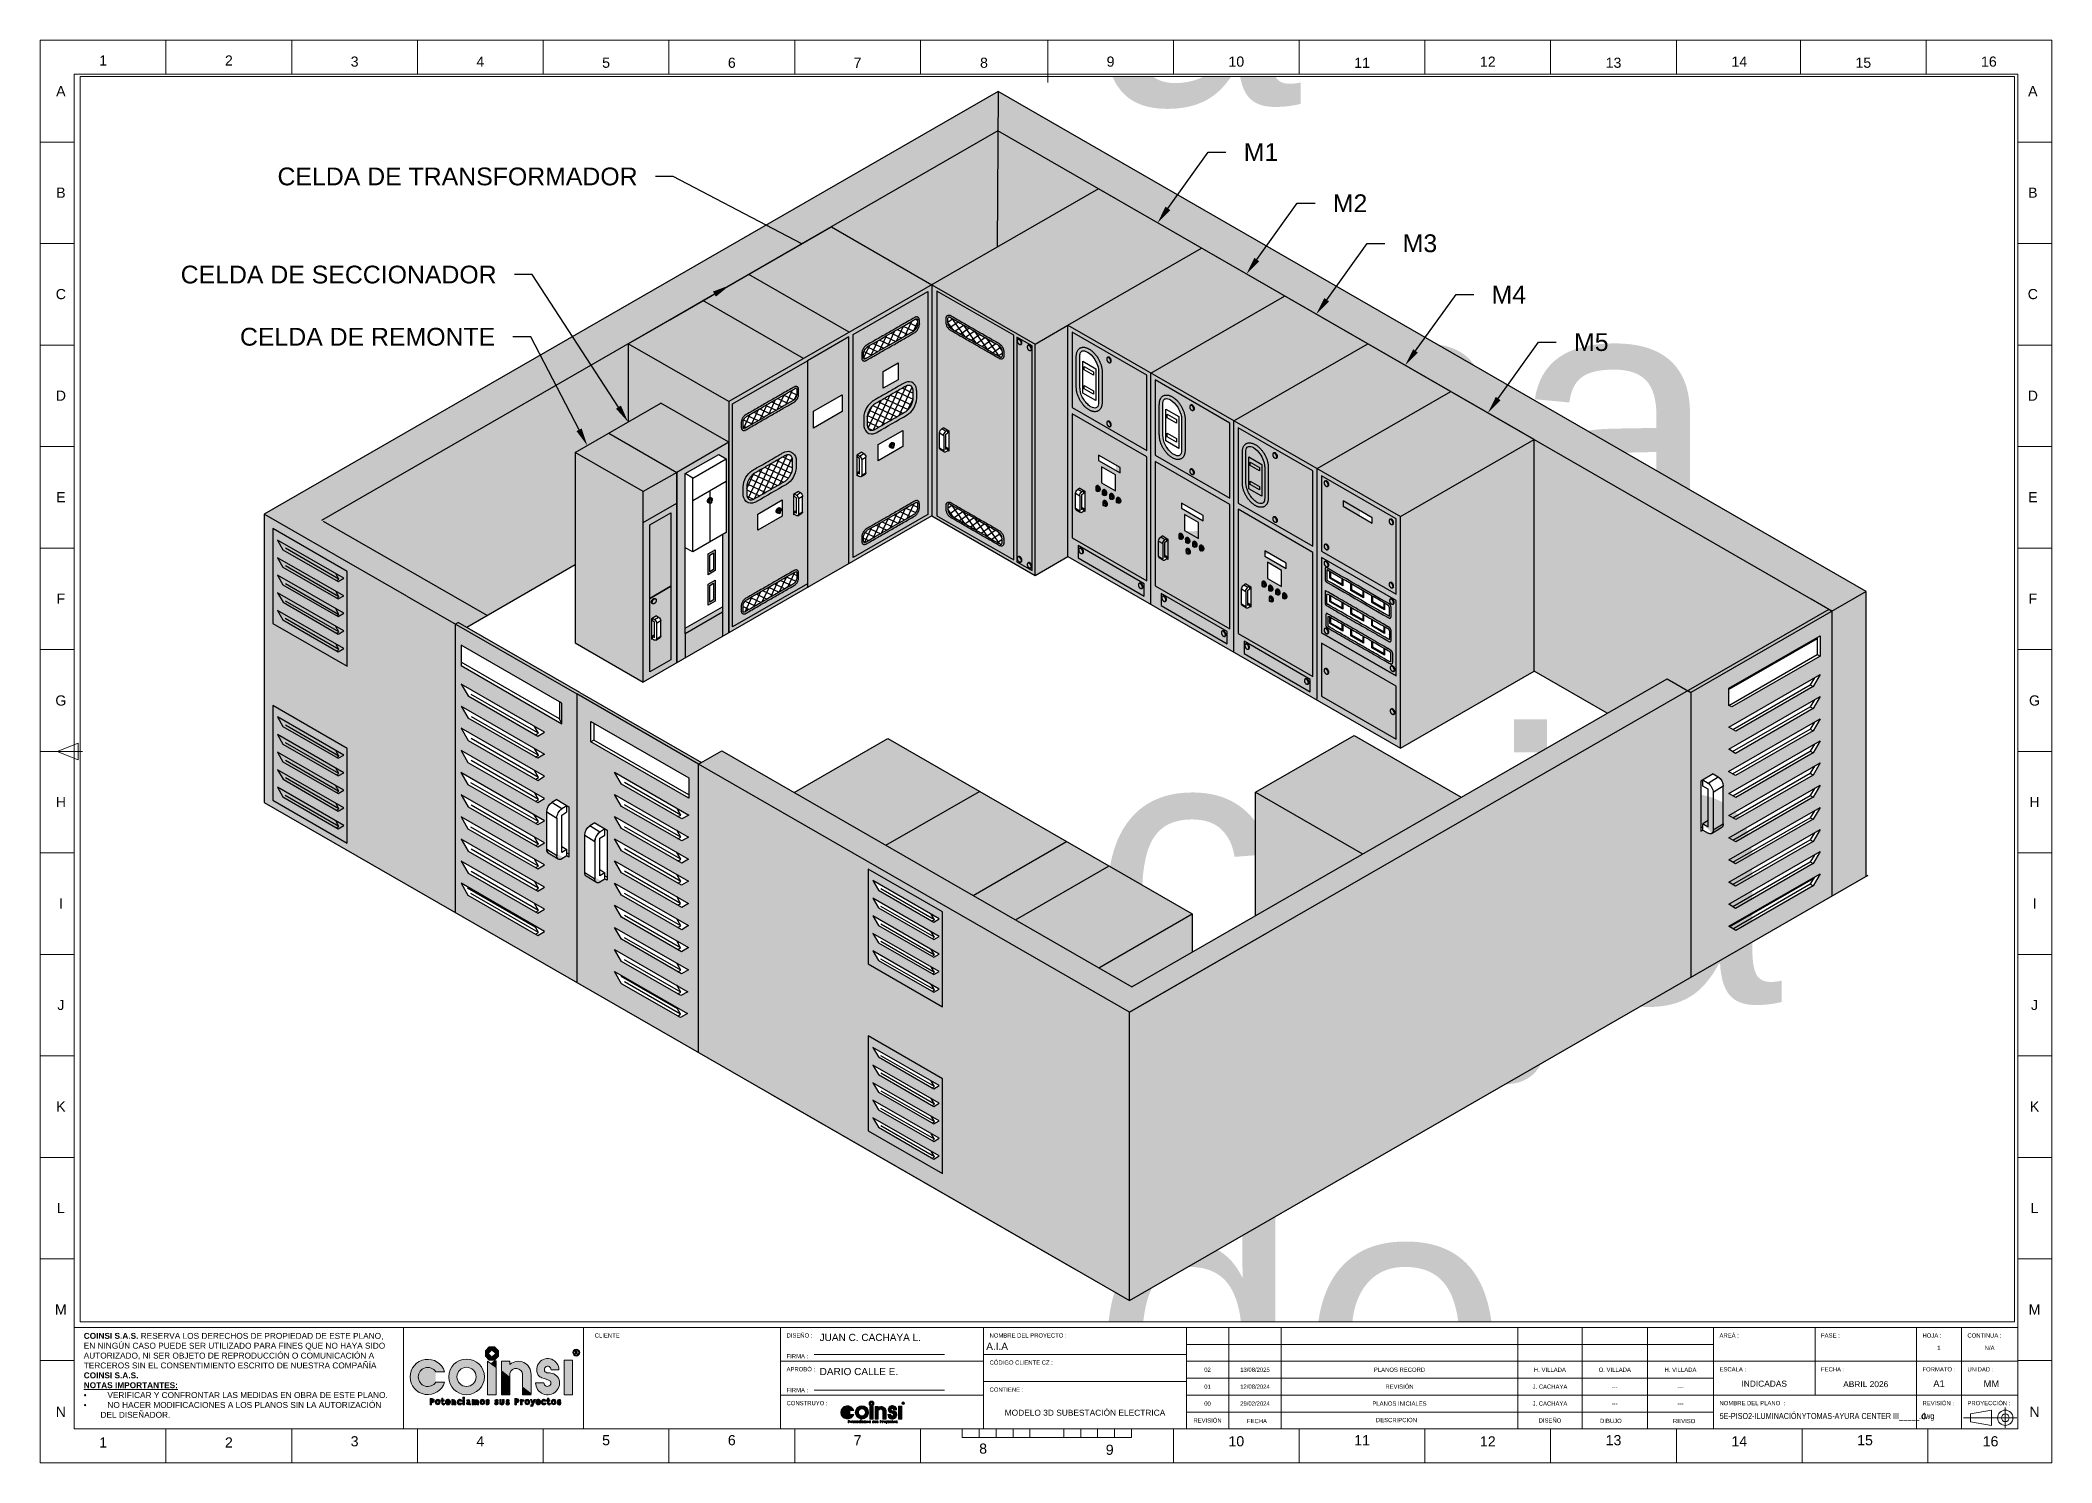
# Paper-space layout 'MODELO 3D' of a CAD drawing. Header units: metres. Extents: x -541 to 452, y 214 to 916.
# The model-space entities are those that its viewports show. They can reach past a viewport. Long polylines and large blocks are cut down to what shows.
import ezdxf
from ezdxf import colors
from ezdxf.entities.mleader import LeaderData, LeaderLine
from ezdxf.enums import TextEntityAlignment as Align
from ezdxf.math import Vec2, Vec3

# ---------------------------------------------------------------- set-up
doc = ezdxf.new("R2010")
doc.units = ezdxf.units.M
doc.layers.add('-CN-GYD-CAJETIN-A0', color=7, linetype='Continuous', lineweight=5)
doc.layers.add('-CN-GYD-LOGO COINSI', color=7, linetype='Continuous', lineweight=5)
doc.layers.add('EQUIPOS', color=7, linetype='Continuous', true_color=0xc7c7c7)
doc.layers.add('JCA_HATCH 254', color=252, linetype='Continuous')
doc.styles.add('Annotative', font='arial.ttf')
doc.styles.get("Standard").update_dxf_attribs({"font": 'arial.ttf'})
pattern_1 = [(0, (0, 0), (0, 6.985), [5.08, -1.905]), (90, (0, 0), (-6.985, 4e-16), [5.08, -1.905])]

# ---------------------------------------------------------------- blocks, each defined once
blk = doc.blocks.new('LOGO COINSI')
at = {"layer": '-CN-GYD-LOGO COINSI'}
h = blk.add_hatch(color=256, dxfattribs=at)
h.set_gradient(color1=(128, 128, 128), color2=(128, 128, 128), tint=1)
h.paths.add_polyline_path([(1.5, -3.6), (3.6, -1.5), (3.6, 1.5), (1.5, 3.6), (-1.5, 3.6), (-3.6, 1.5), (-3.6, -1.5), (-1.5, -3.6)])
h.paths.add_polyline_path([(0, -2.1), (-2.1, 0), (0, 2.1), (2.1, 0)], flags=16)
h = blk.add_hatch(color=256, dxfattribs=at)
h.set_gradient(color1=(128, 128, 128), color2=(128, 128, 128), tint=1)
h.paths.add_polyline_path([(44.6, 0.5, 1), (48.4, 0.5, 1)])
h.paths.add_polyline_path([(47.9, 0.5, -1), (45.1, 0.5, -1)], flags=16)
h.paths.add_polyline_path([(46, 1.3), (46.3, 1.3), (46.6, 1.3, -0.960877), (46.7, 0.5), (47.3, -0.1), (46.9, -0.1), (46.3, 0.5), (46.3, -0.1), (46, -0.1)], flags=0)
h.paths.add_polyline_path([(46.3, 1.1), (46.6, 1.1, -1.000041), (46.7, 0.7), (46.3, 0.7)], flags=0)
h = blk.add_hatch(color=256, dxfattribs=at)
h.set_gradient(color1=(128, 128, 128), color2=(128, 128, 128), tint=1)
edge = h.paths.add_edge_path()
edge.add_line((-31, -10.1), (-26.1, -10.1))
edge.add_arc((-35.5, -12.9), 9.84, 17.0485, 342.9515)
edge.add_line((-26.1, -15.8), (-31, -15.8))
edge.add_arc((-35.5, -12.9), 5.3, 32.9761, 327.0239, ccw=False)
h = blk.add_hatch(color=256, dxfattribs=at)
h.set_gradient(color1=(128, 128, 128), color2=(128, 128, 128), tint=1)
h.paths.add_polyline_path([(-23.8, -12.9, 1), (-4.2, -12.9, 1)])
h.paths.add_polyline_path([(-8.7, -12.9, -1), (-19.3, -12.9, -1)], flags=16)
at = {"layer": '-CN-GYD-LOGO COINSI', "true_color": 0xf4d24e}
h = blk.add_hatch(color=53, dxfattribs=at)
h.set_gradient(color1=(248, 153, 30), color2=(248, 153, 30), tint=1)
h.paths.add_polyline_path([(-2.4, -4.2), (2.3, -7.8), (2.3, -22.8), (-2.4, -22.8)])
h = blk.add_hatch(color=53, dxfattribs=at)
h.set_gradient(color1=(248, 153, 30), color2=(248, 153, 30), tint=1)
h.paths.add_polyline_path([(2.3, -4), (1.6, -4), (-0.1, -5.4), (2.3, -7.2)])
at = {"layer": '-CN-GYD-LOGO COINSI'}
h = blk.add_hatch(color=256, dxfattribs=at)
h.set_gradient(color1=(128, 128, 128), color2=(128, 128, 128), tint=1)
h.paths.add_polyline_path([(9.9, -6), (9.9, -4.2), (5.3, -4.2), (5.3, -9.6), (9.9, -13.2), (9.9, -11, -0.872813), (16.9, -11.6), (16.9, -18.6), (21.6, -22.2), (21.6, -11.6, 0.647159)])
at = {"layer": '-CN-GYD-LOGO COINSI', "true_color": 0xf4d24e}
h = blk.add_hatch(color=53, dxfattribs=at)
h.set_gradient(color1=(248, 153, 30), color2=(248, 153, 30), tint=1)
h.paths.add_polyline_path([(5.3, -10.2), (9.9, -13.8), (9.9, -22.8), (5.3, -22.8)])
at = {"layer": '-CN-GYD-LOGO COINSI'}
h = blk.add_hatch(color=256, dxfattribs=at)
h.set_gradient(color1=(128, 128, 128), color2=(128, 128, 128), tint=1)
h.paths.add_polyline_path([(25.5, -11.9, 0.15722), (27.6, -13.4, -0.028285), (32.3, -15.2, -1.367151), (28.7, -16.1), (24.1, -16.1, 1.227605), (36.8, -13.6, 0.268229), (31.1, -10.7, -2.852099), (32.6, -9), (36.9, -9, 1.307532)])
h = blk.add_hatch(color=256, dxfattribs=at)
h.set_gradient(color1=(128, 128, 128), color2=(128, 128, 128), tint=1)
h.paths.add_polyline_path([(44.5, -3.7), (39.9, -3.7), (39.9, -22.8), (44.5, -22.8)])
at = {"layer": '-CN-GYD-LOGO COINSI', "true_color": 0xf4d24e}
h = blk.add_hatch(color=53, dxfattribs=at)
h.set_gradient(color1=(248, 153, 30), color2=(248, 153, 30), tint=1)
h.paths.add_polyline_path([(16.9, -19.2), (21.6, -22.8), (16.9, -22.8)])
at = {"layer": '-CN-GYD-LOGO COINSI'}
h = blk.add_hatch(color=256, dxfattribs=at)
h.set_gradient(color1=(128, 128, 128), color2=(128, 128, 128), tint=1)
h.paths.add_polyline_path([(-33.3, -27.2), (-33, -27.2, 1), (-33, -24.9), (-34.1, -24.9), (-34.1, -28.4), (-33.3, -28.4)])
h.paths.add_polyline_path([(-33.3, -26.4), (-33.3, -25.6), (-33, -25.6, -1), (-33, -26.4)], flags=16)
h = blk.add_hatch(color=256, dxfattribs=at)
h.set_gradient(color1=(128, 128, 128), color2=(128, 128, 128), tint=1)
edge = h.paths.add_edge_path()
edge.add_ellipse((-29.9, -26.8), major_axis=(0, 1.55), ratio=0.869732, start_angle=0, end_angle=360)
edge = h.paths.add_edge_path(flags=16)
edge.add_spline(control_points=[(-29.9, -26.1), (-29.9, -26.1), (-30, -26.1), (-30.2, -26.2), (-30.2, -26.3), (-30.4, -26.5), (-30.4, -26.6), (-30.4, -26.9), (-30.4, -27), (-30.3, -27.3), (-30.3, -27.4), (-30.1, -27.5), (-30.1, -27.6), (-29.9, -27.6), (-29.9, -27.6), (-29.7, -27.6), (-29.6, -27.5), (-29.5, -27.4), (-29.4, -27.3), (-29.3, -27.1), (-29.3, -26.9), (-29.3, -26.6), (-29.4, -26.5), (-29.5, -26.3), (-29.6, -26.2), (-29.7, -26.1), (-29.8, -26.1), (-29.9, -26.1), (-29.9, -26.1), (-29.9, -26.1)], knot_values=[0, 0, 0, 0, 0.478588, 0.478588, 0.957176, 0.957176, 1.435763, 1.435763, 1.914351, 1.914351, 2.392939, 2.392939, 2.871527, 2.871527, 3.350114, 3.350114, 3.828702, 3.828702, 4.30729, 4.30729, 4.785878, 4.785878, 5.264465, 5.264465, 5.743053, 5.743053, 6.221641, 6.221641, 6.283185, 6.283185, 6.283185, 6.283185], degree=3, periodic=0)
h = blk.add_hatch(color=256, dxfattribs=at)
h.set_gradient(color1=(128, 128, 128), color2=(128, 128, 128), tint=1)
edge = h.paths.add_edge_path()
edge.add_line((-27.6, -26.3), (-28.2, -26.3))
edge.add_line((-28.2, -26.3), (-28.2, -25.6))
edge.add_line((-28.2, -25.6), (-27.6, -25.6))
edge.add_line((-27.6, -25.6), (-27.6, -24.7))
edge.add_line((-27.6, -24.7), (-27, -24.7))
edge.add_line((-27, -24.7), (-27, -25.6))
edge.add_line((-27, -25.6), (-26.4, -25.6))
edge.add_line((-26.4, -25.6), (-26.4, -26.3))
edge.add_line((-26.4, -26.3), (-27, -26.3))
edge.add_line((-27, -26.3), (-27, -27.6))
edge.add_arc((-26.8, -27.5), 0.2, 192.4568, 356.7326)
edge.add_line((-26.6, -27.6), (-25.9, -27.6))
edge.add_arc((-26.8, -27.5), 0.838, 182.8161, 359.3518, ccw=False)
edge.add_line((-27.6, -27.6), (-27.6, -26.3))
h = blk.add_hatch(color=256, dxfattribs=at)
h.set_gradient(color1=(128, 128, 128), color2=(128, 128, 128), tint=1)
edge = h.paths.add_edge_path()
edge.add_spline(control_points=[(-22.9, -27.1), (-22.8, -26.2), (-23.2, -25.5), (-24, -25.3), (-24.7, -25.1), (-25.4, -25.6), (-25.6, -26.4), (-25.8, -27.3), (-25.4, -28), (-24.7, -28.3), (-24, -28.6), (-23.3, -28.2), (-23, -27.4)], knot_values=[0, 0, 0, 0, 1.514313, 1.514313, 1.514313, 3.028625, 3.028625, 3.028625, 4.542938, 4.542938, 4.542938, 6.057251, 6.057251, 6.057251, 6.057251], weights=[1, 0.817861, 0.817861, 1, 0.817861, 0.817861, 1, 0.817861, 0.817861, 1, 0.817861, 0.817861, 1], degree=3, periodic=0)
edge.add_spline(control_points=[(-23, -27.4), (-23.3, -27.4), (-23.6, -27.4), (-23.9, -27.4)], knot_values=[9.126652, 9.126652, 9.126652, 9.126652, 10.126652, 10.126652, 10.126652, 10.126652], weights=[1, 1, 1, 1], degree=3, periodic=0)
edge.add_spline(control_points=[(-23.9, -27.4), (-23.9, -27.4), (-23.9, -27.5), (-24, -27.5), (-24.1, -27.6), (-24.2, -27.6), (-24.3, -27.6), (-24.4, -27.6), (-24.5, -27.5), (-24.7, -27.4), (-24.7, -27.3), (-24.8, -27.1), (-24.8, -27.1), (-24.8, -27.1)], knot_values=[7.057251, 7.057251, 7.057251, 7.057251, 7.15134, 7.15134, 7.629928, 7.629928, 8.108516, 8.108516, 8.587103, 8.587103, 9.065691, 9.065691, 9.126652, 9.126652, 9.126652, 9.126652], weights=[1, 1, 1, 1, 1, 1, 1, 1, 1, 1, 1, 1, 1, 1], degree=3, periodic=0)
edge.add_spline(control_points=[(-24.8, -27.1), (-24.2, -27.1), (-23.5, -27.1), (-22.9, -27.1)], knot_values=[6.057251, 6.057251, 6.057251, 6.057251, 7.057251, 7.057251, 7.057251, 7.057251], weights=[1, 1, 1, 1], degree=3, periodic=0)
edge = h.paths.add_edge_path(flags=16)
edge.add_spline(control_points=[(-23.8, -26.5), (-23.8, -26.5), (-23.8, -26.4), (-23.9, -26.3), (-23.9, -26.2), (-24.1, -26.1), (-24.2, -26.1), (-24.2, -26.1), (-24.3, -26.1), (-24.3, -26.1), (-24.3, -26.1), (-24.4, -26.1), (-24.5, -26.2), (-24.6, -26.3), (-24.7, -26.4), (-24.7, -26.5), (-24.7, -26.5), (-24.4, -26.5), (-24.1, -26.5), (-23.8, -26.5)], knot_values=[0, 0, 0, 0, 0.11886, 0.11886, 0.597448, 0.597448, 1.076035, 1.076035, 1.13758, 1.13758, 1.13758, 1.616168, 1.616168, 2.094755, 2.094755, 2.275045, 2.275045, 2.275045, 3.275045, 3.275045, 3.275045, 3.275045], weights=[1, 1, 1, 1, 1, 1, 1, 1, 1, 1, 1, 1, 1, 1, 1, 1, 1, 1, 1, 1], degree=3, periodic=0)
h = blk.add_hatch(color=256, dxfattribs=at)
h.set_gradient(color1=(128, 128, 128), color2=(128, 128, 128), tint=1)
edge = h.paths.add_edge_path()
edge.add_line((-20, -28.4), (-20, -26.6))
edge.add_arc((-21.1, -26.6), 1.1, 360, 435.9683)
edge.add_line((-20.8, -25.5), (-21.3, -25.5))
edge.add_line((-21.3, -25.5), (-21.3, -25.3))
edge.add_line((-21.3, -25.3), (-22.2, -25.3))
edge.add_line((-22.2, -25.3), (-22.2, -28.4))
edge.add_line((-22.2, -28.4), (-21.3, -28.4))
edge.add_line((-21.3, -28.4), (-21.3, -26.6))
edge.add_arc((-21.1, -26.6), 0.266, 0, 180, ccw=False)
edge.add_line((-20.8, -26.6), (-20.8, -28.4))
edge.add_line((-20.8, -28.4), (-20, -28.4))
h = blk.add_hatch(color=256, dxfattribs=at)
h.set_gradient(color1=(128, 128, 128), color2=(128, 128, 128), tint=1)
edge = h.paths.add_edge_path()
edge.add_spline(control_points=[(-16.5, -27.4), (-16.7, -28.1), (-17.3, -28.5), (-18, -28.4), (-18.6, -28.2), (-19.1, -27.7), (-19.1, -26.9), (-19.1, -26.1), (-18.7, -25.5), (-18, -25.3), (-17.4, -25.2), (-16.8, -25.5), (-16.5, -26.3), (-16.8, -26.3), (-17.1, -26.3), (-17.4, -26.3), (-17.4, -26.2), (-17.5, -26.2), (-17.6, -26.1), (-17.6, -26.1), (-17.7, -26.1), (-17.7, -26.1), (-17.7, -26.1), (-17.8, -26.1), (-17.9, -26.1), (-18, -26.2), (-18.1, -26.3), (-18.2, -26.5), (-18.3, -26.6), (-18.3, -26.9), (-18.3, -27), (-18.2, -27.3), (-18.1, -27.4), (-18, -27.5), (-17.9, -27.6), (-17.8, -27.6), (-17.7, -27.6), (-17.6, -27.6), (-17.5, -27.5), (-17.4, -27.4), (-17.4, -27.4), (-17.4, -27.4), (-17.1, -27.4), (-16.8, -27.4), (-16.5, -27.4)], knot_values=[0, 0, 0, 0, 1.382573, 1.382573, 1.382573, 2.765147, 2.765147, 2.765147, 4.14772, 4.14772, 4.14772, 5.530294, 5.530294, 5.530294, 6.530294, 6.530294, 6.530294, 6.724306, 6.724306, 7.202893, 7.202893, 7.264438, 7.264438, 7.264438, 7.743025, 7.743025, 8.221613, 8.221613, 8.700201, 8.700201, 9.178789, 9.178789, 9.657377, 9.657377, 10.135964, 10.135964, 10.614552, 10.614552, 11.09314, 11.09314, 11.245726, 11.245726, 11.245726, 12.245726, 12.245726, 12.245726, 12.245726], weights=[1, 0.846951, 0.846951, 1, 0.846951, 0.846951, 1, 0.846951, 0.846951, 1, 0.846951, 0.846951, 1, 1, 1, 1, 1, 1, 1, 1, 1, 1, 1, 1, 1, 1, 1, 1, 1, 1, 1, 1, 1, 1, 1, 1, 1, 1, 1, 1, 1, 1, 1, 1, 1], degree=3, periodic=0)
h = blk.add_hatch(color=256, dxfattribs=at)
h.set_gradient(color1=(128, 128, 128), color2=(128, 128, 128), tint=1)
h.paths.add_polyline_path([(-16.1, -25), (-15.1, -25), (-15.1, -24.1), (-16.1, -24.1)])
h = blk.add_hatch(color=256, dxfattribs=at)
h.set_gradient(color1=(128, 128, 128), color2=(128, 128, 128), tint=1)
h.paths.add_polyline_path([(-16.1, -28.4), (-15.1, -28.4), (-15.1, -25.3), (-16.1, -25.3)])
h = blk.add_hatch(color=256, dxfattribs=at)
h.set_gradient(color1=(128, 128, 128), color2=(128, 128, 128), tint=1)
h.paths.add_polyline_path([(-11.8, -27.8, -0.352369), (-12.1, -27.5), (-12.1, -26.3, 0.900848), (-14, -26.1), (-13.4, -26.1, -0.770996), (-12.7, -26.3), (-12.7, -26.6, 1.957984), (-12.4, -28.1, 0.157661), (-11.9, -28.3)])
h.paths.add_polyline_path([(-12.7, -27.5, -1), (-13.5, -27.5, -1)], flags=16)
h = blk.add_hatch(color=256, dxfattribs=at)
h.set_gradient(color1=(128, 128, 128), color2=(128, 128, 128), tint=1)
h.paths.add_polyline_path([(-7.4, -26.2, 0.292399), (-8, -25.5), (-8.7, -25.5, 0.438959), (-9.2, -26.1, 0.531657), (-9.7, -25.5), (-10.1, -25.5), (-10.1, -25.3), (-10.9, -25.3), (-10.9, -28.4), (-10.1, -28.4), (-10.1, -26.6, -1), (-9.6, -26.6), (-9.6, -28.4), (-8.7, -28.4), (-8.7, -26.6, -1.000553), (-8.2, -26.6), (-8.2, -28.4), (-7.4, -28.4)])
h = blk.add_hatch(color=256, dxfattribs=at)
h.set_gradient(color1=(128, 128, 128), color2=(128, 128, 128), tint=1)
edge = h.paths.add_edge_path()
edge.add_ellipse((-5.3, -26.8), major_axis=(0, 1.55), ratio=0.869732, start_angle=0, end_angle=360)
edge = h.paths.add_edge_path(flags=16)
edge.add_spline(control_points=[(-5.3, -26.1), (-5.4, -26.1), (-5.4, -26.1), (-5.6, -26.2), (-5.7, -26.3), (-5.8, -26.5), (-5.8, -26.6), (-5.9, -26.9), (-5.8, -27), (-5.8, -27.3), (-5.7, -27.4), (-5.6, -27.5), (-5.5, -27.6), (-5.3, -27.6), (-5.3, -27.6), (-5.1, -27.6), (-5.1, -27.5), (-4.9, -27.4), (-4.9, -27.3), (-4.8, -27.1), (-4.7, -26.9), (-4.8, -26.6), (-4.8, -26.5), (-4.9, -26.3), (-5, -26.2), (-5.1, -26.1), (-5.2, -26.1), (-5.3, -26.1), (-5.3, -26.1), (-5.3, -26.1)], knot_values=[0, 0, 0, 0, 0.478588, 0.478588, 0.957176, 0.957176, 1.435763, 1.435763, 1.914351, 1.914351, 2.392939, 2.392939, 2.871527, 2.871527, 3.350114, 3.350114, 3.828702, 3.828702, 4.30729, 4.30729, 4.785878, 4.785878, 5.264465, 5.264465, 5.743053, 5.743053, 6.221641, 6.221641, 6.283185, 6.283185, 6.283185, 6.283185], degree=3, periodic=0)
h = blk.add_hatch(color=256, dxfattribs=at)
h.set_gradient(color1=(128, 128, 128), color2=(128, 128, 128), tint=1)
h.paths.add_polyline_path([(-2.7, -27.4), (-3.4, -27.4, 1.227605), (-1.5, -27, 0.268229), (-2.3, -26.5, -2.852099), (-2.1, -26.3), (-1.4, -26.3, 1.307532), (-3.2, -26.7, 0.15722), (-2.9, -27, -0.01671), (-2.5, -27.1, -3.062087)])
h = blk.add_hatch(color=256, dxfattribs=at)
h.set_gradient(color1=(128, 128, 128), color2=(128, 128, 128), tint=1)
h.paths.add_polyline_path([(3.4, -27, 0.268229), (2.6, -26.5, -2.852099), (2.8, -26.3), (3.5, -26.3, 1.307532), (1.7, -26.7, 0.15722), (2, -27, -0.01671), (2.4, -27.1, -3.062087), (2.2, -27.4), (1.5, -27.4, 1.227605)])
h = blk.add_hatch(color=256, dxfattribs=at)
h.set_gradient(color1=(128, 128, 128), color2=(128, 128, 128), tint=1)
h.paths.add_polyline_path([(6.7, -27.1), (6.7, -25.3), (5.9, -25.3), (5.9, -27.2, -1), (5.1, -27.2), (5.1, -25.3), (4.3, -25.3), (4.3, -27.3, 1.000746)])
h = blk.add_hatch(color=256, dxfattribs=at)
h.set_gradient(color1=(128, 128, 128), color2=(128, 128, 128), tint=1)
h.paths.add_polyline_path([(9.6, -27, 0.268229), (8.7, -26.5, -2.852099), (9, -26.3), (9.6, -26.3, 1.307532), (7.9, -26.7, 0.15722), (8.2, -27, -0.01671), (8.6, -27.1, -3.062087), (8.4, -27.4), (7.6, -27.4, 1.227605)])
h = blk.add_hatch(color=256, dxfattribs=at)
h.set_gradient(color1=(128, 128, 128), color2=(128, 128, 128), tint=1)
h.paths.add_polyline_path([(13.5, -27.2), (13.8, -27.2, 1), (13.8, -24.9), (12.7, -24.9), (12.7, -28.4), (13.5, -28.4)])
h.paths.add_polyline_path([(13.5, -26.4), (13.5, -25.6), (13.8, -25.6, -1), (13.8, -26.4)], flags=16)
h = blk.add_hatch(color=256, dxfattribs=at)
h.set_gradient(color1=(128, 128, 128), color2=(128, 128, 128), tint=1)
h.paths.add_polyline_path([(15.7, -28.4), (16.6, -28.4), (16.6, -26.6, -0.414214), (16.8, -26.3), (17.4, -26.3, 1), (17.4, -25.5), (16.6, -25.5), (16.6, -25.3), (15.7, -25.3)])
h = blk.add_hatch(color=256, dxfattribs=at)
h.set_gradient(color1=(128, 128, 128), color2=(128, 128, 128), tint=1)
edge = h.paths.add_edge_path()
edge.add_ellipse((19.5, -26.8), major_axis=(0, 1.55), ratio=0.869732, start_angle=0, end_angle=360)
edge = h.paths.add_edge_path(flags=16)
edge.add_spline(control_points=[(19.5, -26.1), (19.4, -26.1), (19.3, -26.1), (19.2, -26.2), (19.1, -26.3), (19, -26.5), (18.9, -26.6), (18.9, -26.9), (18.9, -27), (19, -27.3), (19.1, -27.4), (19.2, -27.5), (19.3, -27.6), (19.4, -27.6), (19.5, -27.6), (19.6, -27.6), (19.7, -27.5), (19.9, -27.4), (19.9, -27.3), (20, -27.1), (20, -26.9), (20, -26.6), (20, -26.5), (19.9, -26.3), (19.8, -26.2), (19.6, -26.1), (19.6, -26.1), (19.5, -26.1), (19.5, -26.1), (19.5, -26.1)], knot_values=[0, 0, 0, 0, 0.478588, 0.478588, 0.957176, 0.957176, 1.435763, 1.435763, 1.914351, 1.914351, 2.392939, 2.392939, 2.871527, 2.871527, 3.350114, 3.350114, 3.828702, 3.828702, 4.30729, 4.30729, 4.785878, 4.785878, 5.264465, 5.264465, 5.743053, 5.743053, 6.221641, 6.221641, 6.283185, 6.283185, 6.283185, 6.283185], degree=3, periodic=0)
h = blk.add_hatch(color=256, dxfattribs=at)
h.set_gradient(color1=(128, 128, 128), color2=(128, 128, 128), tint=1)
h.paths.add_polyline_path([(22.6, -26.8), (22, -25.3), (21.2, -25.3), (22.2, -28, -0.286978), (21.5, -28.4), (21.4, -28.4), (21.4, -29.3, 0.322138), (22.8, -28.6), (24, -25.3), (23.2, -25.3)])
h = blk.add_hatch(color=256, dxfattribs=at)
h.set_gradient(color1=(128, 128, 128), color2=(128, 128, 128), tint=1)
edge = h.paths.add_edge_path()
edge.add_spline(control_points=[(26.9, -27.1), (27, -26.2), (26.6, -25.5), (25.8, -25.3), (25.1, -25.1), (24.5, -25.6), (24.3, -26.4), (24.1, -27.3), (24.4, -28), (25.1, -28.3), (25.9, -28.6), (26.5, -28.2), (26.8, -27.4)], knot_values=[0, 0, 0, 0, 1.514313, 1.514313, 1.514313, 3.028625, 3.028625, 3.028625, 4.542938, 4.542938, 4.542938, 6.057251, 6.057251, 6.057251, 6.057251], weights=[1, 0.817861, 0.817861, 1, 0.817861, 0.817861, 1, 0.817861, 0.817861, 1, 0.817861, 0.817861, 1], degree=3, periodic=0)
edge.add_spline(control_points=[(26.8, -27.4), (26.5, -27.4), (26.2, -27.4), (25.9, -27.4)], knot_values=[9.126652, 9.126652, 9.126652, 9.126652, 10.126652, 10.126652, 10.126652, 10.126652], weights=[1, 1, 1, 1], degree=3, periodic=0)
edge.add_spline(control_points=[(25.9, -27.4), (25.9, -27.4), (25.9, -27.5), (25.8, -27.5), (25.7, -27.6), (25.6, -27.6), (25.5, -27.6), (25.4, -27.6), (25.3, -27.5), (25.2, -27.4), (25.1, -27.3), (25.1, -27.1), (25.1, -27.1), (25, -27.1)], knot_values=[7.057251, 7.057251, 7.057251, 7.057251, 7.15134, 7.15134, 7.629928, 7.629928, 8.108516, 8.108516, 8.587103, 8.587103, 9.065691, 9.065691, 9.126652, 9.126652, 9.126652, 9.126652], weights=[1, 1, 1, 1, 1, 1, 1, 1, 1, 1, 1, 1, 1, 1], degree=3, periodic=0)
edge.add_spline(control_points=[(25, -27.1), (25.7, -27.1), (26.3, -27.1), (26.9, -27.1)], knot_values=[6.057251, 6.057251, 6.057251, 6.057251, 7.057251, 7.057251, 7.057251, 7.057251], weights=[1, 1, 1, 1], degree=3, periodic=0)
edge = h.paths.add_edge_path(flags=16)
edge.add_spline(control_points=[(26.1, -26.5), (26, -26.5), (26, -26.4), (26, -26.3), (25.9, -26.2), (25.7, -26.1), (25.7, -26.1), (25.6, -26.1), (25.6, -26.1), (25.6, -26.1), (25.5, -26.1), (25.4, -26.1), (25.3, -26.2), (25.2, -26.3), (25.1, -26.4), (25.1, -26.5), (25.1, -26.5), (25.4, -26.5), (25.7, -26.5), (26.1, -26.5)], knot_values=[0, 0, 0, 0, 0.11886, 0.11886, 0.597448, 0.597448, 1.076035, 1.076035, 1.13758, 1.13758, 1.13758, 1.616168, 1.616168, 2.094755, 2.094755, 2.275045, 2.275045, 2.275045, 3.275045, 3.275045, 3.275045, 3.275045], weights=[1, 1, 1, 1, 1, 1, 1, 1, 1, 1, 1, 1, 1, 1, 1, 1, 1, 1, 1, 1], degree=3, periodic=0)
h = blk.add_hatch(color=256, dxfattribs=at)
h.set_gradient(color1=(128, 128, 128), color2=(128, 128, 128), tint=1)
edge = h.paths.add_edge_path()
edge.add_spline(control_points=[(29, -26.3), (29.3, -26.3), (29.6, -26.3), (29.9, -26.3)], knot_values=[5.530294, 5.530294, 5.530294, 5.530294, 6.530294, 6.530294, 6.530294, 6.530294], weights=[1, 1, 1, 1], degree=3, periodic=0)
edge.add_spline(control_points=[(29.9, -26.3), (29.6, -25.5), (29, -25.2), (28.4, -25.3), (27.7, -25.5), (27.3, -26.1), (27.3, -26.9), (27.3, -27.7), (27.7, -28.2), (28.4, -28.4), (29.1, -28.5), (29.7, -28.1), (29.9, -27.4)], knot_values=[0, 0, 0, 0, 1.382573, 1.382573, 1.382573, 2.765147, 2.765147, 2.765147, 4.14772, 4.14772, 4.14772, 5.530294, 5.530294, 5.530294, 5.530294], weights=[1, 0.846951, 0.846951, 1, 0.846951, 0.846951, 1, 0.846951, 0.846951, 1, 0.846951, 0.846951, 1], degree=3, periodic=0)
edge.add_spline(control_points=[(29.9, -27.4), (29.6, -27.4), (29.3, -27.4), (29, -27.4)], knot_values=[11.245726, 11.245726, 11.245726, 11.245726, 12.245726, 12.245726, 12.245726, 12.245726], weights=[1, 1, 1, 1], degree=3, periodic=0)
edge.add_spline(control_points=[(29, -27.4), (29, -27.4), (29, -27.4), (28.9, -27.5), (28.8, -27.6), (28.7, -27.6), (28.6, -27.6), (28.4, -27.6), (28.4, -27.5), (28.2, -27.4), (28.2, -27.3), (28.1, -27), (28.1, -26.9), (28.1, -26.6), (28.1, -26.5), (28.3, -26.3), (28.3, -26.2), (28.5, -26.1), (28.6, -26.1), (28.6, -26.1), (28.6, -26.1), (28.6, -26.1), (28.7, -26.1), (28.8, -26.1), (28.9, -26.2), (28.9, -26.2), (29, -26.3)], knot_values=[6.530294, 6.530294, 6.530294, 6.530294, 6.682879, 6.682879, 7.161467, 7.161467, 7.640055, 7.640055, 8.118643, 8.118643, 8.59723, 8.59723, 9.075818, 9.075818, 9.554406, 9.554406, 10.032994, 10.032994, 10.511581, 10.511581, 10.511581, 10.573126, 10.573126, 11.051714, 11.051714, 11.245726, 11.245726, 11.245726, 11.245726], weights=[1, 1, 1, 1, 1, 1, 1, 1, 1, 1, 1, 1, 1, 1, 1, 1, 1, 1, 1, 1, 1, 1, 1, 1, 1, 1, 1], degree=3, periodic=0)
h = blk.add_hatch(color=256, dxfattribs=at)
h.set_gradient(color1=(128, 128, 128), color2=(128, 128, 128), tint=1)
h.paths.add_polyline_path([(31.4, -27.6, 0.871401), (31.8, -27.6), (32.4, -27.6, -0.970215), (30.7, -27.6), (30.7, -26.3), (30.1, -26.3), (30.1, -25.6), (30.7, -25.6), (30.7, -24.7), (31.4, -24.7), (31.4, -25.6), (31.9, -25.6), (31.9, -26.3), (31.4, -26.3)])
h = blk.add_hatch(color=256, dxfattribs=at)
h.set_gradient(color1=(128, 128, 128), color2=(128, 128, 128), tint=1)
edge = h.paths.add_edge_path()
edge.add_ellipse((34.1, -26.8), major_axis=(0, 1.55), ratio=0.869732, start_angle=0, end_angle=360)
edge = h.paths.add_edge_path(flags=16)
edge.add_spline(control_points=[(34.1, -26.1), (34, -26.1), (33.9, -26.1), (33.8, -26.2), (33.7, -26.3), (33.6, -26.5), (33.5, -26.6), (33.5, -26.9), (33.5, -27), (33.6, -27.3), (33.7, -27.4), (33.8, -27.5), (33.9, -27.6), (34, -27.6), (34.1, -27.6), (34.2, -27.6), (34.3, -27.5), (34.5, -27.4), (34.5, -27.3), (34.6, -27.1), (34.6, -26.9), (34.6, -26.6), (34.6, -26.5), (34.5, -26.3), (34.4, -26.2), (34.2, -26.1), (34.2, -26.1), (34.1, -26.1), (34.1, -26.1), (34.1, -26.1)], knot_values=[0, 0, 0, 0, 0.478588, 0.478588, 0.957176, 0.957176, 1.435763, 1.435763, 1.914351, 1.914351, 2.392939, 2.392939, 2.871527, 2.871527, 3.350114, 3.350114, 3.828702, 3.828702, 4.30729, 4.30729, 4.785878, 4.785878, 5.264465, 5.264465, 5.743053, 5.743053, 6.221641, 6.221641, 6.283185, 6.283185, 6.283185, 6.283185], degree=3, periodic=0)
h = blk.add_hatch(color=256, dxfattribs=at)
h.set_gradient(color1=(128, 128, 128), color2=(128, 128, 128), tint=1)
h.paths.add_polyline_path([(37.1, -26.5, -2.852099), (37.4, -26.3), (38, -26.3, 1.307532), (36.2, -26.7, 0.15722), (36.6, -27, -0.01671), (37, -27.1, -3.062087), (36.8, -27.4), (36, -27.4, 1.227605), (38, -27, 0.268229)])
at = {"layer": '-CN-GYD-LOGO COINSI', "color": 8}
for points in [[(-3.6, -1.5), (-1.5, -3.6), (1.5, -3.6), (3.6, -1.5), (3.6, 1.5), (1.5, 3.6), (-1.5, 3.6), (-3.6, 1.5)], [(2.1, 0), (0, 2.1), (-2.1, 0), (0, -2.1)], [(39.9, -3.7), (44.5, -3.7), (44.5, -22.8), (39.9, -22.8)], [(-16.1, -25), (-15.1, -25), (-15.1, -24.1), (-16.1, -24.1)], [(-16.1, -28.4), (-15.1, -28.4), (-15.1, -25.3), (-16.1, -25.3)]]:
    blk.add_lwpolyline(points, close=True, dxfattribs=at)
for points in [[(46.7, 1.3, -0.881847), (46.7, 0.5), (47.3, -0.1), (46.9, -0.1), (46.3, 0.5), (46.3, -0.1), (46, -0.1), (46, 1.3), (46.3, 1.3), (46.7, 1.3)], [(46.7, 1.1, -0.827783), (46.7, 0.7), (46.3, 0.7), (46.3, 1.1), (46.7, 1.1)], [(-8.7, -26.6), (-8.7, -26.6, -1), (-8.2, -26.6), (-8.2, -28.4), (-7.4, -28.4), (-7.4, -26.2, 0.292399), (-8, -25.5), (-8.6, -25.5, 0.390681), (-9.2, -25.9, 0.305296), (-9.6, -25.5), (-10.1, -25.5), (-10.1, -25.3), (-10.9, -25.3), (-10.9, -28.4), (-10.1, -28.4), (-10.1, -26.6, -1), (-9.6, -26.6), (-9.6, -28.4), (-8.7, -28.4), (-8.7, -26.6)], [(-2.3, -26.5, -2.852099), (-2.1, -26.3), (-1.4, -26.3, 1.307532), (-3.2, -26.7, 0.15722), (-2.9, -27, -0.030152), (-2.1, -27.2, -1.381066), (-2.7, -27.4), (-3.4, -27.4, 1.227605), (-1.5, -27, 0.279305), (-2.4, -26.5)], [(2.6, -26.5, -2.852099), (2.8, -26.3), (3.5, -26.3, 1.307532), (1.7, -26.7, 0.15722), (2, -27, -0.030152), (2.8, -27.2, -1.381066), (2.2, -27.4), (1.5, -27.4, 1.227605), (3.4, -27, 0.279305), (2.5, -26.5)], [(5.1, -27.2), (5.1, -25.3), (4.3, -25.3), (4.3, -27.3, 0.942727), (6.7, -27.3), (6.7, -25.3), (5.9, -25.3), (5.9, -27.2, -1), (5.1, -27.2)], [(8.7, -26.5, -2.852099), (9, -26.3), (9.6, -26.3, 1.307532), (7.9, -26.7, 0.15722), (8.2, -27, -0.030152), (8.9, -27.2, -1.381066), (8.4, -27.4), (7.6, -27.4, 1.227605), (9.6, -27, 0.279305), (8.7, -26.5)], [(37.1, -26.5, -2.852099), (37.4, -26.3), (38, -26.3, 1.307532), (36.2, -26.7, 0.15722), (36.6, -27, -0.030152), (37.3, -27.2, -1.381066), (36.8, -27.4), (36, -27.4, 1.227605), (38, -27, 0.279305), (37.1, -26.5)]]:
    blk.add_lwpolyline(points, format="xyb", dxfattribs=at)
for points in [[(-31, -10.1), (-26.1, -10.1, 6.671852), (-26.1, -15.8), (-31, -15.8, -3.378535)], [(16.9, -11.6), (16.9, -18.6), (21.6, -22.2), (21.6, -11.6, 0.647159), (9.9, -6), (9.9, -4.2), (5.3, -4.2), (5.3, -9.6), (9.9, -13.2), (9.9, -11, -0.872813)], [(30.8, -10.7, -2.55302), (32.6, -9), (36.9, -9, 1.307532), (25.5, -11.9, 0.15722), (27.6, -13.4, -0.028285), (32.3, -15.2, -1.367151), (28.7, -16.1), (24.1, -16.1, 1.227605), (36.8, -13.6, 0.279305)], [(-33.3, -24.9), (-33, -24.9, -0.999459), (-33, -27.2), (-33.3, -27.2), (-33.3, -28.4), (-34.1, -28.4), (-34.1, -24.9)], [(-33.3, -26.4), (-33.3, -25.7), (-33, -25.7, -0.999459), (-33, -26.4)], [(-27.6, -26.3), (-28.2, -26.3), (-28.2, -25.6), (-27.6, -25.6), (-27.6, -24.7), (-27, -24.7), (-27, -25.6), (-26.4, -25.6), (-26.4, -26.3), (-27, -26.3), (-27, -27.6, 0.871401), (-26.6, -27.6), (-25.9, -27.6, -0.970215), (-27.6, -27.6)], [(-20, -28.4), (-20, -26.6, 0.344173), (-20.8, -25.5), (-21.3, -25.5), (-21.3, -25.3), (-22.2, -25.3), (-22.2, -28.4), (-21.3, -28.4), (-21.3, -26.6, -1), (-20.8, -26.6), (-20.8, -28.4)], [(-11.9, -28.3, -0.157661), (-12.4, -28.1, -1.957984), (-12.7, -26.6), (-12.7, -26.3, 0.770996), (-13.4, -26.1), (-14, -26.1, -0.900848), (-12.1, -26.3), (-12.1, -27.5, 0.352369), (-11.8, -27.8)], [(13.5, -24.9), (13.8, -24.9, -0.999459), (13.8, -27.2), (13.5, -27.2), (13.5, -28.4), (12.7, -28.4), (12.7, -24.9)], [(13.5, -25.6), (13.8, -25.6, -0.999459), (13.8, -26.4), (13.5, -26.4)], [(16.8, -26.3), (17.4, -26.3, 1), (17.4, -25.5), (16.6, -25.5), (16.6, -25.3), (15.7, -25.3), (15.7, -28.4), (16.6, -28.4), (16.6, -26.6, -0.414214)], [(21.5, -28.4), (21.4, -28.4), (21.4, -29.3), (21.7, -29.3, 0.245879), (22.8, -28.6), (24, -25.3), (23.2, -25.3), (22.6, -26.8), (22, -25.3), (21.2, -25.3), (22.2, -27.9), (22.1, -28.1, -0.209065)], [(30.7, -26.3), (30.1, -26.3), (30.1, -25.6), (30.7, -25.6), (30.7, -24.7), (31.4, -24.7), (31.4, -25.6), (31.9, -25.6), (31.9, -26.3), (31.4, -26.3), (31.4, -27.6, 0.871401), (31.8, -27.6), (32.4, -27.6, -0.970215), (30.7, -27.6)]]:
    blk.add_lwpolyline(points, format="xyb", close=True, dxfattribs=at)
at = {"layer": '-CN-GYD-LOGO COINSI', "color": 53, "true_color": 0xf4d24e}
for points in [[(-2.4, -4.2), (2.3, -7.8), (2.3, -22.8), (-2.4, -22.8)], [(2.3, -4), (1.6, -4), (-0.1, -5.4), (2.3, -7.2)], [(5.3, -10.2), (9.9, -13.8), (9.9, -22.8), (5.3, -22.8)], [(16.9, -19.2), (21.6, -22.8), (21.6, -22.8), (16.9, -22.8)]]:
    blk.add_lwpolyline(points, close=True, dxfattribs=at)
at = {"layer": '-CN-GYD-LOGO COINSI', "color": 8}
for points in [[(9.9, -13.8), (9.9, -13.2)], [(6.7, -27.4), (6.7, -27.4)], [(22, -28.4), (22, -28.4)]]:
    blk.add_lwpolyline(points, dxfattribs=at)
for centre, radius in [((46.5, 0.5), 1.91), ((46.5, 0.5), 1.41), ((-14, -12.9), 9.84), ((-14, -12.9), 5.3), ((-13.1, -27.5), 0.399)]:
    blk.add_circle(centre, radius, dxfattribs=at)
for centre in [(-29.9, -26.8), (-5.3, -26.8), (19.5, -26.8), (34.1, -26.8)]:
    blk.add_ellipse(centre, major_axis=(0, 1.55), ratio=0.869732, dxfattribs=at)
for points, knots in [([(-29.9, -26.1), (-29.9, -26.1), (-30, -26.1), (-30.2, -26.2), (-30.2, -26.3), (-30.4, -26.5), (-30.4, -26.6), (-30.4, -26.9), (-30.4, -27), (-30.3, -27.3), (-30.3, -27.4), (-30.1, -27.5), (-30.1, -27.6), (-29.9, -27.6), (-29.9, -27.6), (-29.7, -27.6), (-29.6, -27.5), (-29.5, -27.4), (-29.4, -27.3), (-29.3, -27.1), (-29.3, -26.9), (-29.3, -26.6), (-29.4, -26.5), (-29.5, -26.3), (-29.6, -26.2), (-29.7, -26.1), (-29.8, -26.1), (-29.9, -26.1), (-29.9, -26.1), (-29.9, -26.1)], [0, 0, 0, 0, 0.478588, 0.478588, 0.957176, 0.957176, 1.435763, 1.435763, 1.914351, 1.914351, 2.392939, 2.392939, 2.871527, 2.871527, 3.350114, 3.350114, 3.828702, 3.828702, 4.30729, 4.30729, 4.785878, 4.785878, 5.264465, 5.264465, 5.743053, 5.743053, 6.221641, 6.221641, 6.283185, 6.283185, 6.283185, 6.283185]), ([(-23.8, -26.5), (-23.8, -26.5), (-23.8, -26.4), (-23.9, -26.3), (-23.9, -26.2), (-24.1, -26.1), (-24.2, -26.1), (-24.2, -26.1), (-24.3, -26.1), (-24.3, -26.1), (-24.3, -26.1), (-24.4, -26.1), (-24.5, -26.2), (-24.6, -26.3), (-24.7, -26.4), (-24.7, -26.5), (-24.7, -26.5), (-24.4, -26.5), (-24.1, -26.5), (-23.8, -26.5)], [0, 0, 0, 0, 0.11886, 0.11886, 0.597448, 0.597448, 1.076035, 1.076035, 1.13758, 1.13758, 1.13758, 1.616168, 1.616168, 2.094755, 2.094755, 2.275045, 2.275045, 2.275045, 3.275045, 3.275045, 3.275045, 3.275045]), ([(-5.3, -26.1), (-5.4, -26.1), (-5.4, -26.1), (-5.6, -26.2), (-5.7, -26.3), (-5.8, -26.5), (-5.8, -26.6), (-5.9, -26.9), (-5.8, -27), (-5.8, -27.3), (-5.7, -27.4), (-5.6, -27.5), (-5.5, -27.6), (-5.3, -27.6), (-5.3, -27.6), (-5.1, -27.6), (-5.1, -27.5), (-4.9, -27.4), (-4.9, -27.3), (-4.8, -27.1), (-4.7, -26.9), (-4.8, -26.6), (-4.8, -26.5), (-4.9, -26.3), (-5, -26.2), (-5.1, -26.1), (-5.2, -26.1), (-5.3, -26.1), (-5.3, -26.1), (-5.3, -26.1)], [0, 0, 0, 0, 0.478588, 0.478588, 0.957176, 0.957176, 1.435763, 1.435763, 1.914351, 1.914351, 2.392939, 2.392939, 2.871527, 2.871527, 3.350114, 3.350114, 3.828702, 3.828702, 4.30729, 4.30729, 4.785878, 4.785878, 5.264465, 5.264465, 5.743053, 5.743053, 6.221641, 6.221641, 6.283185, 6.283185, 6.283185, 6.283185]), ([(19.5, -26.1), (19.4, -26.1), (19.3, -26.1), (19.2, -26.2), (19.1, -26.3), (19, -26.5), (18.9, -26.6), (18.9, -26.9), (18.9, -27), (19, -27.3), (19.1, -27.4), (19.2, -27.5), (19.3, -27.6), (19.4, -27.6), (19.5, -27.6), (19.6, -27.6), (19.7, -27.5), (19.9, -27.4), (19.9, -27.3), (20, -27.1), (20, -26.9), (20, -26.6), (20, -26.5), (19.9, -26.3), (19.8, -26.2), (19.6, -26.1), (19.6, -26.1), (19.5, -26.1), (19.5, -26.1), (19.5, -26.1)], [0, 0, 0, 0, 0.478588, 0.478588, 0.957176, 0.957176, 1.435763, 1.435763, 1.914351, 1.914351, 2.392939, 2.392939, 2.871527, 2.871527, 3.350114, 3.350114, 3.828702, 3.828702, 4.30729, 4.30729, 4.785878, 4.785878, 5.264465, 5.264465, 5.743053, 5.743053, 6.221641, 6.221641, 6.283185, 6.283185, 6.283185, 6.283185]), ([(26.1, -26.5), (26, -26.5), (26, -26.4), (26, -26.3), (25.9, -26.2), (25.7, -26.1), (25.7, -26.1), (25.6, -26.1), (25.6, -26.1), (25.6, -26.1), (25.5, -26.1), (25.4, -26.1), (25.3, -26.2), (25.2, -26.3), (25.1, -26.4), (25.1, -26.5), (25.1, -26.5), (25.4, -26.5), (25.7, -26.5), (26.1, -26.5)], [0, 0, 0, 0, 0.11886, 0.11886, 0.597448, 0.597448, 1.076035, 1.076035, 1.13758, 1.13758, 1.13758, 1.616168, 1.616168, 2.094755, 2.094755, 2.275045, 2.275045, 2.275045, 3.275045, 3.275045, 3.275045, 3.275045]), ([(34.1, -26.1), (34, -26.1), (33.9, -26.1), (33.8, -26.2), (33.7, -26.3), (33.6, -26.5), (33.5, -26.6), (33.5, -26.9), (33.5, -27), (33.6, -27.3), (33.7, -27.4), (33.8, -27.5), (33.9, -27.6), (34, -27.6), (34.1, -27.6), (34.2, -27.6), (34.3, -27.5), (34.5, -27.4), (34.5, -27.3), (34.6, -27.1), (34.6, -26.9), (34.6, -26.6), (34.6, -26.5), (34.5, -26.3), (34.4, -26.2), (34.2, -26.1), (34.2, -26.1), (34.1, -26.1), (34.1, -26.1), (34.1, -26.1)], [0, 0, 0, 0, 0.478588, 0.478588, 0.957176, 0.957176, 1.435763, 1.435763, 1.914351, 1.914351, 2.392939, 2.392939, 2.871527, 2.871527, 3.350114, 3.350114, 3.828702, 3.828702, 4.30729, 4.30729, 4.785878, 4.785878, 5.264465, 5.264465, 5.743053, 5.743053, 6.221641, 6.221641, 6.283185, 6.283185, 6.283185, 6.283185])]:
    blk.add_open_spline(points, degree=3, knots=knots, dxfattribs=at)
for points, weights, knots in [([(-23, -27.4), (-23.3, -28.2), (-24, -28.6), (-24.7, -28.3), (-25.4, -28), (-25.8, -27.3), (-25.6, -26.4), (-25.4, -25.6), (-24.7, -25.1), (-24, -25.3), (-23.2, -25.5), (-22.8, -26.2), (-22.9, -27.1), (-23.5, -27.1), (-24.2, -27.1), (-24.8, -27.1), (-24.8, -27.1), (-24.8, -27.1), (-24.7, -27.3), (-24.7, -27.4), (-24.5, -27.5), (-24.4, -27.6), (-24.3, -27.6), (-24.2, -27.6), (-24.1, -27.6), (-24, -27.5), (-23.9, -27.5), (-23.9, -27.4), (-23.9, -27.4), (-23.6, -27.4), (-23.3, -27.4), (-23, -27.4)], [1, 0.817861431389, 0.817861431389, 1, 0.817861431389, 0.817861431389, 1, 0.817861431389, 0.817861431389, 1, 0.817861431389, 0.817861431389, 1, 1, 1, 1, 1, 1, 1, 1, 1, 1, 1, 1, 1, 1, 1, 1, 1, 1, 1, 1], [0, 0, 0, 0, 1.514313, 1.514313, 1.514313, 3.028625, 3.028625, 3.028625, 4.542938, 4.542938, 4.542938, 6.057251, 6.057251, 6.057251, 7.057251, 7.057251, 7.057251, 7.118212, 7.118212, 7.5968, 7.5968, 8.075387, 8.075387, 8.553975, 8.553975, 9.032563, 9.032563, 9.126652, 9.126652, 9.126652, 10.126652, 10.126652, 10.126652, 10.126652]), ([(-16.5, -27.4), (-16.7, -28.1), (-17.3, -28.5), (-18, -28.4), (-18.6, -28.2), (-19.1, -27.7), (-19.1, -26.9), (-19.1, -26.1), (-18.7, -25.5), (-18, -25.3), (-17.4, -25.2), (-16.8, -25.5), (-16.5, -26.3), (-16.8, -26.3), (-17.1, -26.3), (-17.4, -26.3), (-17.4, -26.2), (-17.5, -26.2), (-17.6, -26.1), (-17.6, -26.1), (-17.7, -26.1), (-17.7, -26.1), (-17.7, -26.1), (-17.8, -26.1), (-17.9, -26.1), (-18, -26.2), (-18.1, -26.3), (-18.2, -26.5), (-18.3, -26.6), (-18.3, -26.9), (-18.3, -27), (-18.2, -27.3), (-18.1, -27.4), (-18, -27.5), (-17.9, -27.6), (-17.8, -27.6), (-17.7, -27.6), (-17.6, -27.6), (-17.5, -27.5), (-17.4, -27.4), (-17.4, -27.4), (-17.4, -27.4), (-17.1, -27.4), (-16.8, -27.4), (-16.5, -27.4)], [1, 0.846950898523, 0.846950898523, 1, 0.846950898523, 0.846950898523, 1, 0.846950898523, 0.846950898523, 1, 0.846950898523, 0.846950898523, 1, 1, 1, 1, 1, 1, 1, 1, 1, 1, 1, 1, 1, 1, 1, 1, 1, 1, 1, 1, 1, 1, 1, 1, 1, 1, 1, 1, 1, 1, 1, 1, 1], [0, 0, 0, 0, 1.382573, 1.382573, 1.382573, 2.765147, 2.765147, 2.765147, 4.14772, 4.14772, 4.14772, 5.530294, 5.530294, 5.530294, 6.530294, 6.530294, 6.530294, 6.724306, 6.724306, 7.202893, 7.202893, 7.264438, 7.264438, 7.264438, 7.743025, 7.743025, 8.221613, 8.221613, 8.700201, 8.700201, 9.178789, 9.178789, 9.657377, 9.657377, 10.135964, 10.135964, 10.614552, 10.614552, 11.09314, 11.09314, 11.245726, 11.245726, 11.245726, 12.245726, 12.245726, 12.245726, 12.245726]), ([(26.8, -27.4), (26.5, -28.2), (25.9, -28.6), (25.1, -28.3), (24.4, -28), (24.1, -27.3), (24.3, -26.4), (24.5, -25.6), (25.1, -25.1), (25.8, -25.3), (26.6, -25.5), (27, -26.2), (26.9, -27.1), (26.3, -27.1), (25.7, -27.1), (25, -27.1), (25.1, -27.1), (25.1, -27.1), (25.1, -27.3), (25.2, -27.4), (25.3, -27.5), (25.4, -27.6), (25.5, -27.6), (25.6, -27.6), (25.7, -27.6), (25.8, -27.5), (25.9, -27.5), (25.9, -27.4), (25.9, -27.4), (26.2, -27.4), (26.5, -27.4), (26.8, -27.4)], [1, 0.817861431389, 0.817861431389, 1, 0.817861431389, 0.817861431389, 1, 0.817861431389, 0.817861431389, 1, 0.817861431389, 0.817861431389, 1, 1, 1, 1, 1, 1, 1, 1, 1, 1, 1, 1, 1, 1, 1, 1, 1, 1, 1, 1], [0, 0, 0, 0, 1.514313, 1.514313, 1.514313, 3.028625, 3.028625, 3.028625, 4.542938, 4.542938, 4.542938, 6.057251, 6.057251, 6.057251, 7.057251, 7.057251, 7.057251, 7.118212, 7.118212, 7.5968, 7.5968, 8.075387, 8.075387, 8.553975, 8.553975, 9.032563, 9.032563, 9.126652, 9.126652, 9.126652, 10.126652, 10.126652, 10.126652, 10.126652]), ([(29.9, -27.4), (29.7, -28.1), (29.1, -28.5), (28.4, -28.4), (27.7, -28.2), (27.3, -27.7), (27.3, -26.9), (27.3, -26.1), (27.7, -25.5), (28.4, -25.3), (29, -25.2), (29.6, -25.5), (29.9, -26.3), (29.6, -26.3), (29.3, -26.3), (29, -26.3), (28.9, -26.2), (28.9, -26.2), (28.8, -26.1), (28.7, -26.1), (28.6, -26.1), (28.6, -26.1), (28.6, -26.1), (28.6, -26.1), (28.5, -26.1), (28.3, -26.2), (28.3, -26.3), (28.1, -26.5), (28.1, -26.6), (28.1, -26.9), (28.1, -27), (28.2, -27.3), (28.2, -27.4), (28.4, -27.5), (28.4, -27.6), (28.6, -27.6), (28.7, -27.6), (28.8, -27.6), (28.9, -27.5), (29, -27.4), (29, -27.4), (29, -27.4), (29.3, -27.4), (29.6, -27.4), (29.9, -27.4)], [1, 0.846950898523, 0.846950898523, 1, 0.846950898523, 0.846950898523, 1, 0.846950898523, 0.846950898523, 1, 0.846950898523, 0.846950898523, 1, 1, 1, 1, 1, 1, 1, 1, 1, 1, 1, 1, 1, 1, 1, 1, 1, 1, 1, 1, 1, 1, 1, 1, 1, 1, 1, 1, 1, 1, 1, 1, 1], [0, 0, 0, 0, 1.382573, 1.382573, 1.382573, 2.765147, 2.765147, 2.765147, 4.14772, 4.14772, 4.14772, 5.530294, 5.530294, 5.530294, 6.530294, 6.530294, 6.530294, 6.724306, 6.724306, 7.202893, 7.202893, 7.264438, 7.264438, 7.264438, 7.743025, 7.743025, 8.221613, 8.221613, 8.700201, 8.700201, 9.178789, 9.178789, 9.657377, 9.657377, 10.135964, 10.135964, 10.614552, 10.614552, 11.09314, 11.09314, 11.245726, 11.245726, 11.245726, 12.245726, 12.245726, 12.245726, 12.245726])]:
    blk.add_rational_spline(points, weights, degree=3, knots=knots, dxfattribs=at)
blk.add_open_spline([(-23.2, -27.4), (-23.2, -27.4), (-23.2, -27.4), (-23.2, -27.4)], degree=3, dxfattribs=at)
blk = doc.blocks.new('CAJETIN-A1')
at = {"layer": '-CN-GYD-CAJETIN-A0'}
for p, q in [((-788.43, 580.71), (-788.43, 594.85)), ((-735.86, 580.71), (-735.86, 594.85)), ((-683.29, 580.71), (-683.29, 594.85)), ((-630.71, 580.71), (-630.71, 594.85)), ((-578.14, 580.71), (-578.14, 594.85)), ((-525.57, 580.71), (-525.57, 594.85)), ((-473, 580.71), (-473, 594.85)), ((-419.79, 594.85), (-419.79, 577.17)), ((-367.22, 594.85), (-367.22, 580.71)), ((-314.65, 594.85), (-314.65, 580.71)), ((-262.08, 594.85), (-262.08, 580.71)), ((-209.51, 594.85), (-209.51, 580.71)), ((-156.94, 594.85), (-156.94, 580.71)), ((-105.07, 594.85), (-105.07, 580.71)), ((-52.5, 594.85), (-52.5, 580.71)), ((-826.85, 552.24), (-841, 552.24)), ((-14.15, 552.24), (0, 552.24)), ((-826.85, 509.8), (-841, 509.8)), ((-14.15, 509.8), (0, 509.8)), ((-826.85, 467.36), (-841, 467.36)), ((-14.15, 467.36), (0, 467.36)), ((-826.85, 424.92), (-841, 424.92)), ((-14.15, 424.92), (0, 424.92)), ((-826.85, 382.48), (-841, 382.48)), ((-14.15, 382.48), (0, 382.48)), ((-826.85, 340.04), (-841, 340.04)), ((-14.15, 340.04), (0, 340.04)), ((-841, 297.43), (-823.32, 297.43)), ((-833.93, 297.43), (-825.09, 300.96)), ((-833.93, 297.43), (-825.09, 293.89)), ((-825.09, 300.96), (-825.09, 293.89)), ((0, 297.43), (-14.15, 297.43)), ((-841, 254.99), (-826.85, 254.99)), ((0, 254.99), (-14.15, 254.99)), ((-841, 212.55), (-826.85, 212.55)), ((0, 212.55), (-14.15, 212.55)), ((-841, 170.11), (-826.85, 170.11)), ((0, 170.11), (-14.15, 170.11)), ((-841, 127.67), (-826.85, 127.67)), ((0, 127.67), (-14.15, 127.67)), ((-841, 85.23), (-826.85, 85.23)), ((0, 85.23), (-14.15, 85.23)), ((-841, 42.79), (-826.85, 42.79)), ((0, 42.79), (-14.15, 42.79)), ((-36.96, 18.8), (-14.61, 18.8)), ((-25.16, 22), (-34.01, 20.4)), ((-34.01, 18.8), (-34.01, 20.4)), ((-34.01, 18.8), (-34.01, 17.19)), ((-25.16, 15.59), (-34.01, 17.19)), ((-25.16, 18.8), (-25.16, 22)), ((-25.16, 18.8), (-25.16, 15.59)), ((-19.42, 14.56), (-19.42, 23.16)), ((-788.43, 14.15), (-788.43, 0)), ((-735.86, 14.15), (-735.86, 0)), ((-683.29, 14.15), (-683.29, 0)), ((-630.71, 14.15), (-630.71, 0)), ((-578.14, 14.15), (-578.14, 0)), ((-525.57, 14.15), (-525.57, 0)), ((-473, 14.15), (-473, 0)), ((-455.51, 10.61), (-455.51, 14.15)), ((-384.78, 10.61), (-455.51, 10.61)), ((-448.44, 10.61), (-448.44, 14.15)), ((-441.37, 10.61), (-441.37, 14.15)), ((-434.29, 10.61), (-434.29, 14.15)), ((-427.22, 10.61), (-427.22, 14.15)), ((-413.07, 14.15), (-413.07, 10.61)), ((-406, 14.15), (-406, 10.61)), ((-398.93, 14.15), (-398.93, 10.61)), ((-391.85, 14.15), (-391.85, 10.61)), ((-384.78, 14.15), (-384.78, 10.61)), ((-367.22, 0), (-367.22, 14.15)), ((-314.65, 0), (-314.65, 14.15)), ((-262.08, 0), (-262.08, 14.15)), ((-209.51, 0), (-209.51, 14.15)), ((-156.94, 0), (-156.94, 14.15)), ((-104.36, 0), (-104.36, 14.15)), ((-51.79, 0), (-51.79, 14.15))]:
    blk.add_line(p, q, dxfattribs=at)
for points in [[(-841, 0), (-841, 594.85), (0, 594.85), (0, 0)], [(-826.85, 14.15), (-826.85, 580.71), (-14.15, 580.71), (-14.15, 14.15)]]:
    blk.add_lwpolyline(points, close=True, dxfattribs=at)
for points in [[(-826.85, 14.15), (-14.15, 14.15), (-14.15, 56.59), (-826.85, 56.59), (-826.85, 14.15)], [(-689.06, 56.59), (-689.06, 14.15)], [(-613.83, 56.59), (-613.83, 14.15)], [(-531.51, 56.59), (-531.51, 14.15)], [(-446.64, 56.59), (-446.64, 14.15)], [(-446.64, 42.44), (-446.64, 56.59)], [(-361.76, 56.59), (-361.76, 14.15)], [(-344.08, 56.59), (-344.08, 14.15)], [(-322.19, 56.59), (-322.19, 14.15)], [(-223.23, 56.59), (-223.23, 14.15)], [(-196.4, 56.59), (-196.4, 14.15)], [(-169, 56.59), (-169, 14.15)], [(-141.46, 56.59), (-141.46, 14.15)], [(-98.97, 56.59), (-98.97, 28.29)], [(-56.59, 56.59), (-56.59, 14.15)], [(-56.59, 56.59), (-14.15, 56.59)], [(-37.8, 56.59), (-37.8, 14.15)], [(-531.51, 42.44), (-446.64, 42.44)], [(-517.37, 45.27), (-462.9, 45.27)], [(-446.64, 45.27), (-361.76, 45.27)], [(-141.46, 49.51), (-361.76, 49.51)], [(-141.46, 42.44), (-361.76, 42.44)], [(-141.46, 42.44), (-14.15, 42.44)], [(-446.64, 33.95), (-361.76, 33.95)], [(-141.46, 35.37), (-361.76, 35.37)], [(-531.51, 28.29), (-446.64, 28.29)], [(-517.37, 30.41), (-462.9, 30.41)], [(-141.46, 28.29), (-361.76, 28.29)], [(-141.46, 28.29), (-14.15, 28.29)], [(-56.59, 28.29), (-37.8, 28.29)], [(-37.8, 28.29), (-14.15, 28.29)], [(-141.46, 21.22), (-361.76, 21.22)]]:
    blk.add_lwpolyline(points, dxfattribs=at)
for radius in [3.2, 1.6]:
    blk.add_circle((-19.42, 18.8), radius, dxfattribs=at)
for p, xscale, yscale, zscale in [((-652.15, 45.7), 0.7577686260032539, 0.7577686260032539, 0.7577686260032539), ((-493.46, 24.74), 0.2841752587285714, 0.2841752587285714, 0.2841752587285714)]:
    blk.add_blockref('LOGO COINSI', p, dxfattribs=dict(at, xscale=xscale, yscale=yscale, zscale=zscale))
at = {"layer": '-CN-GYD-CAJETIN-A0', "attachment_point": 5, "style": 'Annotative'}
for s, insert, char_height in [('1', (-814.71, 586.37), 4.24), ('2', (-762.14, 586.37), 4.24), ('3', (-709.57, 585.89), 4.24), ('4', (-657, 585.89), 4.24), ('5', (-604.43, 585.42), 4.24), ('6', (-551.86, 585.42), 4.24), ('7', (-499.29, 585.42), 4.24), ('8', (-446.43, 585.42), 4.24), ('9', (-393.51, 585.89), 4.24), ('10', (-340.94, 585.89), 4.244), ('11', (-288.36, 585.42), 4.244), ('12', (-235.79, 585.89), 4.244), ('13', (-183.22, 585.42), 4.244), ('14', (-130.65, 585.89), 4.244), ('15', (-78.79, 585.42), 4.244), ('16', (-26.29, 585.89), 4.244), ('A', (-832.37, 573.55), 4.24), ('A', (-7.92, 573.55), 4.24), ('B', (-832.37, 531.11), 4.24), ('B', (-7.92, 531.11), 4.24), ('C', (-832.37, 488.67), 4.24), ('C', (-7.92, 488.67), 4.24), ('D', (-832.37, 446.23), 4.24), ('D', (-7.92, 446.23), 4.24), ('E', (-832.37, 403.79), 4.24), ('E', (-7.92, 403.79), 4.24), ('F', (-832.37, 361.35), 4.24), ('F', (-7.92, 361.35), 4.24), ('G', (-832.37, 318.73), 4.24), ('G', (-7.21, 318.73), 4.24), ('H', (-832.37, 276.3), 4.24), ('H', (-7.21, 276.3), 4.24), ('I', (-832.37, 233.86), 4.24), ('I', (-7.21, 233.86), 4.24), ('J', (-832.37, 191.42), 4.24), ('J', (-7.21, 191.42), 4.24), ('K', (-832.37, 148.98), 4.24), ('K', (-7.21, 148.98), 4.24), ('L', (-832.37, 106.54), 4.24), ('L', (-7.21, 106.54), 4.24), ('M', (-832.37, 64.1), 4.24), ('M', (-7.21, 64.1), 4.24), ('N', (-832.37, 21.31), 4.24), ('N', (-7.21, 21.31), 4.24), ('1', (-814.71, 8.49), 4.24), ('2', (-762.14, 8.49), 4.24), ('3', (-709.57, 8.96), 4.24), ('4', (-657, 8.96), 4.24), ('5', (-604.43, 9.43), 4.24), ('6', (-551.86, 9.43), 4.24), ('7', (-499.29, 9.43), 4.24), ('10', (-340.94, 8.96), 4.244), ('11', (-288.36, 9.43), 4.244), ('12', (-235.79, 8.96), 4.244), ('13', (-183.22, 9.43), 4.244), ('14', (-130.65, 8.96), 4.244), ('15', (-78.08, 9.43), 4.244), ('16', (-25.58, 8.96), 4.244), ('8', (-446.79, 5.9), 4.24), ('9', (-393.86, 5.42), 4.24)]:
    blk.add_mtext(s, dxfattribs=dict(at, insert=insert, char_height=char_height))
at = {"layer": '-CN-GYD-CAJETIN-A0', "style": 'Annotative'}
for s, insert, char_height, width, attachment_point in [('\\pxi-2.82759,l2.82759;{\\fArial|b1|i0|c0|p34;COINSI S.A.S.} RESERVA LOS DERECHOS DE PROPIEDAD DE ESTE PLANO,\\PEN NINGÚN CASO PUEDE SER UTILIZADO PARA FINES QUE NO HAYA SIDO \\PAUTORIZADO, NI SER OBJETO DE REPRODUCCIÓN O COMUNICACIÓN A \\PTERCEROS SIN EL CONSENTIMIENTO ESCRITO DE NUESTRA COMPAÑÍA \\P{\\fArial|b1|i0|c0|p34;COINSI S.A.S.}\\P{\\fArial|b1|i0|c0|p34;\\LNOTAS IMPORTANTES:\\l   \\P\\pi-4.24138,l4.24138,t4.24138;{\\fSymbol|b0|i0|c2|p18;·^I}}VERIFICAR Y CONFRONTAR LAS MEDIDAS EN OBRA DE ESTE PLANO.\\P{\\fSymbol|b0|i0|c2|p18;·^I}NO HACER MODIFICACIONES A LOS PLANOS SIN LA AUTORIZACIÓN DEL DISEÑADOR.', (-822.81, 54.31), 2.47561, 129.9799, 1), ('CLIENTE ', (-609.16, 54.12), 1.768, 31.4816, 1), ('DISEÑO :', (-528.97, 54.12), 1.768, 31.4816, 1), ('JUAN C. CACHAYA L.', (-515.15, 53.93), 3, 47.1898, 1), ('NOMBRE DEL PROYECTO :', (-444.1, 54.12), 1.7683, 48.0287, 1), ('AREÁ :', (-138.92, 54.12), 1.768, 31.4816, 1), ('FASE :', (-96.48, 54.12), 1.768, 31.4816, 1), ('HOJA :', (-54.05, 54.12), 1.768, 15.8884, 1), ('CONTINUA :', (-35.26, 54.12), 1.768, 21.9395, 1), ('FIRMA :', (-528.97, 45.43), 1.768, 31.4816, 1), ('A.I.A', (-445.48, 50.2), 3, 47.1898, 1), ('CÓDIGO CLIENTE CZ :', (-444.1, 42.8), 1.7683, 48.0287, 1), ('\\pxqc;1', (-47.19, 48.03), 1.768, 18.7813, 5), ('\\pxqc;N/A', (-25.98, 48.03), 1.768, 23.6577, 5), ('APROBÓ :', (-528.97, 40.02), 1.768, 34.2097, 1), ('DARIO CALLE E.', (-515.15, 39.66), 3, 34.2097, 1), ('\\pxqc;02', (-352.97, 38.9), 1.768, 17.5862, 5), ('\\pxqc;13/08/2025', (-333.13, 38.9), 1.7683, 21.8885, 5), ('\\pxqc;PLANOS RECORD', (-272.71, 38.9), 1.7683, 98.9576, 5), ('\\pxqc;H. VILLADA', (-209.81, 38.9), 1.7683, 26.8327, 5), ('\\pxqc;O. VILLADA', (-182.7, 38.9), 1.7683, 27.3943, 5), ('\\pxqc;H. VILLADA', (-155.23, 38.9), 1.7683, 27.5393, 5), ('ESCALA :', (-138.92, 39.97), 1.768, 31.4816, 1), ('\\pxqc;INDICADAS', (-120.22, 33.06), 2.5, 6.6826, 5), ('FECHA :', (-96.48, 39.97), 1.768, 31.4816, 1), ('ABRIL 2026', (-77.78, 32.86), 2.5, 42.3872, 5), ('FORMATO :', (-54.05, 39.97), 1.768, 20.9369, 1), ('A1', (-49.55, 34.48), 2.829, 6.5966, 1), ('UNIDAD :', (-35.26, 39.97), 1.768, 21.9395, 1), ('MM', (-28.53, 34.48), 2.829, 22.4845, 1), ('CONSTRUYO :', (-528.97, 25.83), 1.7683, 31.4816, 1), ('FIRMA :', (-528.97, 31.29), 1.768, 31.4816, 1), ('CONTIENE :', (-444.1, 31.48), 1.768, 48.0287, 1), ('\\pxqc;01', (-352.97, 31.83), 1.768, 17.5862, 5), ('\\pxqc;00', (-352.97, 24.76), 1.768, 17.5862, 5), ('29/02/2024', (-333.13, 24.76), 1.768, 21.8885, 5), ('12/08/2024', (-333.13, 31.83), 1.768, 21.8885, 5), ('\\pxqc;PLANOS INICIALES', (-272.71, 24.76), 1.7683, 98.9576, 5), ('\\pxqc;REVISIÓN', (-272.71, 31.83), 1.7683, 98.9576, 5), ('\\pxqc;J. CACHAYA', (-209.81, 31.83), 1.7683, 26.8327, 5), ('\\pxqc;J. CACHAYA', (-209.81, 24.76), 1.7683, 26.8327, 5), ('\\pxqc;---', (-182.7, 31.83), 1.768, 27.3943, 5), ('\\pxqc;---', (-155.23, 31.83), 1.768, 27.5393, 5), ('NOMBRE DEL PLANO  :', (-138.92, 25.83), 1.7683, 44.0051, 1), ('REVISIÓN :', (-54.05, 25.83), 1.768, 20.9369, 1), ('PROYECCIÓN :', (-35.26, 25.83), 1.7683, 26.2524, 1), ('REVISIÓN', (-352.97, 17.68), 1.768, 17.5862, 5), ('FECHA ', (-336.47, 18.34), 1.768, 16.9804, 1), ('DESCRIPCIÓN  ', (-282.55, 18.75), 1.7683, 16.9804, 1), ('DISEÑO', (-209.81, 17.68), 1.768, 26.8327, 5), ('DIBUJO ', (-188.85, 18.41), 1.768, 16.9804, 1), ('\\pxqc;---', (-182.7, 24.76), 1.768, 27.3943, 5), ('REVISO ', (-158.36, 18.34), 1.768, 16.9804, 1), ('\\pxqc;---', (-155.23, 24.76), 1.768, 27.5393, 5)]:
    blk.add_mtext(s, dxfattribs=dict(at, insert=insert, char_height=char_height, width=width, attachment_point=attachment_point))
for tag, p in [('AREA', (-138.92, 46.56)), ('FASE', (-96.97, 46.56)), ('NOM-PLANO', (-138.87, 18.32)), ('REV-N°', (-54.37, 18.15))]:
    blk.add_attdef(tag, p, '', height=2.5, dxfattribs=at)
blk = doc.blocks.new('A$C144aec66')
for p, q in [((0, 0.146), (0.0332, 0.1269)), ((0, 0.031), (0, 0.146)), ((0.0332, 0.1843), (0.0166, 0.1747)), ((0.0497, 0.1556), (0.0166, 0.1747)), ((0.0332, 0.1843), (0.073, 0.1613)), ((0.0332, 0.1269), (0.0332, 0.0119)), ((0.0663, 0.1652), (0.0497, 0.1556)), ((0.0497, 0.1367), (0.0663, 0.1462)), ((0.0497, 0.0216), (0.0497, 0.1367)), ((0.0663, 0.1462), (0.0663, 0.1652)), ((0.073, 0.1613), (0.073, 0.008)), ((0.0332, 0.0119), (0, 0.031)), ((0.038, 0.0011), (0.0049, 0.0202)), ((0.0497, 0.0407), (0.0663, 0.0312)), ((0.0663, 0.0312), (0.0497, 0.0216)), ((0.0663, 0.0118), (0.0497, 0.0022)), ((0.0663, 0.0118), (0.0663, 0.0312)), ((0.0663, 0.0213), (0.073, 0.0175)), ((0.073, 0.008), (0.0663, 0.0118))]:
    blk.add_line(p, q)
for centre, major_axis, start_param, end_param in [((0.0166, 0.1556), (-0.0117, -0.0203), 3.925089, 5.495885), ((0.0497, 0.1365), (0.0117, 0.0203), 0.783496, 2.354293), ((0.0166, 0.0405), (-0.0117, -0.0203), 5.495885, 6.283185), ((0.0497, 0.0214), (-0.0117, -0.0203), 5.495885, 7.066682)]:
    blk.add_ellipse(centre, major_axis=major_axis, ratio=0.57813, start_param=start_param, end_param=end_param)
blk = doc.blocks.new('A$C77fef11d')
blk.add_line((0.016, 0.029), (0.016, 0.029))
blk.add_lwpolyline([(0.013, 0.027, 0.198263), (0.004, 0.029), (0.003, 0.029), (0.003, 0.029), (0.003, 0.028), (0.003, 0.028), (0.003, 0.028), (0.003, 0.028), (0.003, 0.028), (0.003, 0.028), (0.003, 0.028), (0.003, 0.028), (0.002, 0.028), (0.002, 0.028), (0.002, 0.028), (0.002, 0.028), (0.002, 0.028), (0.002, 0.028), (0.002, 0.027), (0.002, 0.027), (0.002, 0.027), (0.002, 0.027), (0.002, 0.027), (0.002, 0.027), (0.002, 0.027), (0.001, 0.027), (0.001, 0.027), (0.001, 0.027), (0.001, 0.026), (0.001, 0.026), (0.001, 0.026), (0.001, 0.026), (0.001, 0.026), (0.001, 0.026), (0.001, 0.026), (0.001, 0.026), (0.001, 0.025), (0.001, 0.025), (0.001, 0.025), (0.001, 0.025), (0.001, 0.025), (0.001, 0.025), (0, 0.025), (0, 0.025), (0, 0.024), (0, 0.024), (0, 0.024), (0, 0.024), (0, 0.024), (0, 0.024), (0, 0.024), (0, 0.024), (0, 0.023), (0, 0.023), (0, 0.023), (0, 0.023), (0, 0.023), (0, 0.023), (0, 0.023), (0, 0.022), (0, 0.022), (0, 0.022), (0, 0.022), (0, 0.022), (0, 0.022), (0, 0.022), (0, 0.021), (0, 0.021), (0, 0.021), (0, 0.021), (0, 0.021), (0, 0.021), (0, 0.021), (0, 0.021), (0, 0.021), (0, 0.021), (0, 0.021), (0, 0.021), (0, 0.021), (0, 0.021), (0, 0.021), (0, 0.021), (0, 0.021), (0, 0.021), (0, 0.021), (0, 0.021), (0, 0.021), (0, 0.021), (0, 0.02), (0, 0.02), (0, 0.02), (0, 0.02), (0, 0.02), (0, 0.02), (0, 0.02), (0, 0.02), (0, 0.02), (0, 0.02), (0, 0.02), (0, 0.02), (0, 0.02), (0, 0.02), (0, 0.02), (0, 0.02), (0, 0.02), (0, 0.02), (0, 0.02), (0, 0.02), (0, 0.02), (0, 0.02), (0, 0.02), (0, 0.02), (0, 0.02), (0, 0.02), (0, 0.02), (0, 0.02), (0, 0.02), (0, 0.02), (0, 0.02), (0, 0.02), (0, 0.019), (0, 0.019), (0, 0.019), (0, 0.019), (0, 0.019), (0, 0.019), (0, 0.019), (0, 0.019), (0, 0.019), (0, 0.019), (0, 0.019), (0, 0.019), (0, 0.019), (0, 0.019), (0, 0.019), (0, 0.019), (0, 0.019), (0, 0.019), (0, 0.019), (0, 0.019), (0, 0.019), (0, 0.019), (0, 0.019), (0, 0.019), (0, 0.019), (0, 0.019), (0, 0.019), (0, 0.019), (0, 0.019), (0, 0.019), (0, 0.019), (0, 0.019), (0, 0.018), (0, 0.017), (0, 0.016), (0.001, 0.015), (0.001, 0.014), (0.001, 0.013), (0.002, 0.012), (0.002, 0.011), (0.002, 0.01), (0.003, 0.009), (0.004, 0.008), (0.004, 0.007), (0.005, 0.007), (0.006, 0.006), (0.006, 0.005), (0.007, 0.004), (0.008, 0.004), (0.009, 0.003), (0.009, 0.003), (0.01, 0.002), (0.011, 0.002), (0.011, 0.002), (0.011, 0.002), (0.011, 0.002), (0.011, 0.002), (0.011, 0.002), (0.011, 0.002), (0.011, 0.002), (0.011, 0.002), (0.011, 0.002), (0.011, 0.002), (0.011, 0.002), (0.011, 0.002), (0.011, 0.002), (0.011, 0.002), (0.011, 0.002), (0.011, 0.002), (0.011, 0.002), (0.011, 0.002), (0.011, 0.002), (0.011, 0.002), (0.011, 0.002), (0.011, 0.002), (0.011, 0.002), (0.011, 0.002), (0.011, 0.002), (0.011, 0.002), (0.011, 0.002), (0.011, 0.002), (0.011, 0.002), (0.011, 0.002), (0.012, 0.002), (0.012, 0.002), (0.012, 0.002), (0.012, 0.002), (0.012, 0.002), (0.012, 0.002), (0.012, 0.002), (0.012, 0.001), (0.012, 0.001), (0.012, 0.001), (0.012, 0.001), (0.012, 0.001), (0.012, 0.001), (0.012, 0.001), (0.012, 0.001), (0.012, 0.001), (0.012, 0.001), (0.012, 0.001), (0.012, 0.001), (0.012, 0.001), (0.012, 0.001), (0.012, 0.001), (0.012, 0.001), (0.012, 0.001), (0.012, 0.001), (0.012, 0.001), (0.012, 0.001), (0.012, 0.001), (0.012, 0.001), (0.012, 0.001), (0.012, 0.001), (0.012, 0.001), (0.012, 0.001), (0.013, 0.001), (0.013, 0.001), (0.013, 0.001), (0.013, 0.001), (0.013, 0.001), (0.013, 0.001), (0.013, 0.001), (0.013, 0.001), (0.013, 0.001), (0.013, 0.001), (0.013, 0.001), (0.013, 0.001), (0.013, 0.001), (0.013, 0.001), (0.013, 0.001), (0.013, 0.001), (0.013, 0.001), (0.013, 0.001), (0.014, 0.001), (0.014, 0), (0.014, 0), (0.014, 0), (0.014, 0), (0.014, 0), (0.014, 0), (0.014, 0), (0.014, 0), (0.014, 0), (0.015, 0), (0.015, 0), (0.015, 0), (0.015, 0), (0.015, 0), (0.015, 0), (0.015, 0), (0.015, 0), (0.015, 0), (0.015, 0), (0.016, 0), (0.016, 0), (0.016, 0), (0.016, 0), (0.016, 0), (0.016, 0), (0.016, 0), (0.016, 0), (0.016, 0), (0.016, 0), (0.017, 0), (0.017, 0), (0.017, 0), (0.017, 0), (0.017, 0), (0.017, 0), (0.017, 0), (0.017, 0), (0.017, 0), (0.017, 0), (0.017, 0), (0.018, 0), (0.018, 0), (0.018, 0), (0.018, 0), (0.018, 0), (0.018, 0), (0.018, 0), (0.018, 0), (0.018, 0), (0.018, 0), (0.018, 0), (0.019, 0), (0.019, 0), (0.019, 0), (0.019, 0), (0.019, 0), (0.019, 0), (0.019, 0.001), (0.019, 0.001), (0.019, 0.001), (0.019, 0.001), (0.019, 0.001), (0.019, 0.001), (0.02, 0.001), (0.02, 0.001), (0.02, 0.001), (0.02, 0.001), (0.02, 0.001), (0.02, 0.001), (0.02, 0.001), (0.02, 0.001), (0.02, 0.001), (0.02, 0.001), (0.02, 0.001), (0.02, 0.001), (0.02, 0.001), (0.021, 0.001), (0.021, 0.002), (0.021, 0.002), (0.021, 0.002), (0.021, 0.002), (0.021, 0.002), (0.021, 0.002), (0.021, 0.002), (0.021, 0.002), (0.021, 0.002), (0.021, 0.002), (0.021, 0.002), (0.021, 0.002), (0.021, 0.002), (0.021, 0.002), (0.021, 0.003), (0.021, 0.003), (0.022, 0.003), (0.022, 0.003), (0.022, 0.003), (0.022, 0.003), (0.022, 0.003), (0.022, 0.003), (0.022, 0.003), (0.022, 0.003), (0.022, 0.003), (0.022, 0.004), (0.022, 0.004), (0.022, 0.004), (0.022, 0.004), (0.022, 0.004), (0.022, 0.004), (0.022, 0.004), (0.022, 0.004), (0.022, 0.004), (0.022, 0.004), (0.022, 0.004), (0.022, 0.005), (0.022, 0.005), (0.022, 0.005), (0.022, 0.005), (0.023, 0.005), (0.023, 0.005), (0.023, 0.005), (0.023, 0.005), (0.023, 0.005), (0.023, 0.005), (0.023, 0.006), (0.023, 0.006), (0.023, 0.006), (0.023, 0.006), (0.023, 0.006), (0.023, 0.006), (0.023, 0.006), (0.023, 0.006), (0.023, 0.006), (0.023, 0.007), (0.023, 0.007), (0.023, 0.007), (0.023, 0.007), (0.023, 0.007), (0.023, 0.007), (0.023, 0.007), (0.023, 0.007), (0.023, 0.007), (0.023, 0.008), (0.023, 0.008), (0.023, 0.008), (0.023, 0.008), (0.023, 0.008), (0.023, 0.008), (0.023, 0.008), (0.023, 0.008), (0.023, 0.008), (0.023, 0.009), (0.023, 0.009), (0.023, 0.009), (0.023, 0.009), (0.023, 0.009), (0.023, 0.009), (0.023, 0.009), (0.023, 0.009), (0.023, 0.01), (0.023, 0.01), (0.023, 0.01), (0.023, 0.01), (0.023, 0.01), (0.023, 0.011), (0.023, 0.011), (0.023, 0.011), (0.023, 0.012), (0.022, 0.012), (0.022, 0.012), (0.022, 0.013), (0.022, 0.013), (0.022, 0.013), (0.022, 0.013), (0.022, 0.013), (0.022, 0.013), (0.022, 0.013), (0.022, 0.014), (0.022, 0.014), (0.022, 0.014), (0.022, 0.014), (0.022, 0.014), (0.022, 0.014), (0.022, 0.014), (0.022, 0.014), (0.022, 0.015), (0.022, 0.015), (0.022, 0.015), (0.022, 0.015), (0.022, 0.015), (0.021, 0.015), (0.021, 0.015), (0.021, 0.016), (0.021, 0.016), (0.021, 0.016), (0.021, 0.016), (0.021, 0.016), (0.021, 0.016), (0.021, 0.016), (0.021, 0.017), (0.021, 0.017), (0.021, 0.017), (0.021, 0.017), (0.021, 0.017), (0.021, 0.017), (0.021, 0.017), (0.021, 0.018), (0.02, 0.018), (0.02, 0.018), (0.02, 0.018), (0.02, 0.018), (0.02, 0.018), (0.02, 0.018), (0.02, 0.019), (0.02, 0.019), (0.02, 0.019), (0.02, 0.019), (0.02, 0.019), (0.02, 0.019), (0.02, 0.019), (0.019, 0.02), (0.019, 0.02), (0.019, 0.02), (0.019, 0.02), (0.019, 0.02), (0.019, 0.02), (0.019, 0.02), (0.019, 0.021), (0.019, 0.021), (0.019, 0.021), (0.019, 0.021), (0.019, 0.021), (0.018, 0.021), (0.018, 0.021), (0.018, 0.021), (0.018, 0.022), (0.018, 0.022), (0.018, 0.022), (0.018, 0.022), (0.018, 0.022), (0.018, 0.022), (0.018, 0.022), (0.018, 0.022), (0.017, 0.023), (0.017, 0.023), (0.017, 0.023), (0.017, 0.023), (0.017, 0.023), (0.017, 0.023), (0.017, 0.023), (0.017, 0.023), (0.017, 0.023), (0.017, 0.024), (0.016, 0.024), (0.016, 0.024), (0.016, 0.024), (0.016, 0.024), (0.016, 0.024), (0.016, 0.024), (0.016, 0.024), (0.016, 0.024), (0.016, 0.025), (0.016, 0.025), (0.015, 0.025), (0.015, 0.025), (0.015, 0.025), (0.015, 0.025), (0.015, 0.025), (0.015, 0.025), (0.015, 0.025), (0.015, 0.025), (0.015, 0.025), (0.015, 0.026), (0.014, 0.026), (0.014, 0.026), (0.014, 0.026), (0.014, 0.026), (0.014, 0.026), (0.014, 0.026), (0.014, 0.026), (0.014, 0.026), (0.014, 0.026), (0.014, 0.026), (0.014, 0.026), (0.013, 0.027), (0.013, 0.027), (0.013, 0.027), (0.013, 0.027), (0.013, 0.027), (0.013, 0.027), (0.013, 0.027), (0.013, 0.027), (0.013, 0.027), (0.013, 0.027), (0.013, 0.027), (0.013, 0.027), (0.013, 0.027), (0.013, 0.027), (0.013, 0.027), (0.013, 0.027), (0.013, 0.027), (0.013, 0.027), (0.013, 0.027), (0.013, 0.027), (0.013, 0.027), (0.013, 0.027), (0.013, 0.027), (0.013, 0.027), (0.013, 0.027), (0.014, 0.027), (0.014, 0.027), (0.014, 0.027), (0.014, 0.027), (0.014, 0.027), (0.014, 0.027), (0.014, 0.027), (0.014, 0.027), (0.014, 0.027), (0.014, 0.027), (0.014, 0.028), (0.014, 0.028), (0.014, 0.028), (0.014, 0.028), (0.014, 0.028), (0.014, 0.028), (0.014, 0.028), (0.014, 0.028), (0.014, 0.028), (0.014, 0.028), (0.014, 0.028), (0.014, 0.028), (0.014, 0.028), (0.014, 0.028), (0.014, 0.028), (0.014, 0.028), (0.014, 0.028), (0.014, 0.028), (0.014, 0.028), (0.014, 0.028), (0.014, 0.028), (0.015, 0.028), (0.015, 0.028), (0.015, 0.028), (0.015, 0.028), (0.015, 0.028), (0.015, 0.028), (0.015, 0.028), (0.015, 0.028), (0.015, 0.028), (0.015, 0.028), (0.015, 0.028), (0.015, 0.028), (0.015, 0.028), (0.015, 0.028), (0.015, 0.028), (0.015, 0.028), (0.015, 0.028), (0.015, 0.028), (0.015, 0.028), (0.015, 0.028), (0.015, 0.028), (0.015, 0.028), (0.015, 0.028), (0.015, 0.028), (0.015, 0.028), (0.015, 0.028), (0.015, 0.028), (0.015, 0.028), (0.015, 0.028), (0.015, 0.028), (0.015, 0.028), (0.016, 0.028), (0.016, 0.029), (0.016, 0.029), (0.016, 0.029), (0.016, 0.029), (0.016, 0.029), (0.016, 0.029), (0.016, 0.029), (0.016, 0.029), (0.016, 0.029), (0.016, 0.029), (0.016, 0.029), (0.016, 0.029), (0.016, 0.029), (0.016, 0.029), (0.016, 0.029), (0.016, 0.029), (0.016, 0.029), (0.016, 0.029), (0.016, 0.029), (0.016, 0.029), (0.016, 0.029), (0.016, 0.029), (0.016, 0.029), (0.016, 0.029), (0.016, 0.029), (0.016, 0.029), (0.015, 0.03), (0.015, 0.03), (0.015, 0.03), (0.014, 0.03), (0.014, 0.03), (0.014, 0.03), (0.013, 0.031), (0.013, 0.031), (0.013, 0.031), (0.012, 0.031), (0.012, 0.031), (0.012, 0.031), (0.012, 0.031), (0.012, 0.031), (0.012, 0.031), (0.012, 0.031), (0.012, 0.031), (0.012, 0.031), (0.011, 0.031), (0.011, 0.031), (0.011, 0.031), (0.011, 0.031), (0.011, 0.031), (0.011, 0.031), (0.011, 0.031), (0.011, 0.031), (0.011, 0.031), (0.011, 0.031), (0.011, 0.031), (0.01, 0.031), (0.01, 0.031), (0.01, 0.031), (0.01, 0.031), (0.01, 0.031), (0.01, 0.031), (0.01, 0.031), (0.01, 0.031), (0.01, 0.031), (0.01, 0.031), (0.01, 0.031), (0.01, 0.031), (0.009, 0.031), (0.009, 0.031), (0.009, 0.031), (0.009, 0.031), (0.009, 0.031), (0.009, 0.031), (0.009, 0.031), (0.009, 0.031), (0.009, 0.031), (0.009, 0.031), (0.009, 0.031), (0.009, 0.031), (0.009, 0.031), (0.008, 0.031), (0.008, 0.031), (0.008, 0.031), (0.008, 0.031), (0.008, 0.031), (0.008, 0.031), (0.008, 0.031), (0.008, 0.031), (0.008, 0.031), (0.008, 0.031), (0.008, 0.031), (0.008, 0.031), (0.008, 0.031), (0.007, 0.031), (0.007, 0.031), (0.007, 0.031), (0.007, 0.031), (0.007, 0.031), (0.007, 0.031), (0.007, 0.031), (0.007, 0.031), (0.007, 0.031), (0.007, 0.031), (0.007, 0.031), (0.007, 0.031), (0.007, 0.031), (0.007, 0.031), (0.007, 0.031), (0.007, 0.031), (0.007, 0.031), (0.007, 0.031), (0.007, 0.031), (0.007, 0.03), (0.007, 0.03), (0.006, 0.03), (0.006, 0.03), (0.006, 0.03), (0.006, 0.03), (0.006, 0.03), (0.006, 0.03), (0.006, 0.03), (0.006, 0.03), (0.006, 0.03), (0.006, 0.03), (0.006, 0.03), (0.006, 0.03), (0.006, 0.03), (0.006, 0.03), (0.006, 0.03), (0.006, 0.03), (0.006, 0.03), (0.006, 0.03), (0.006, 0.03), (0.006, 0.03), (0.006, 0.03), (0.006, 0.03), (0.006, 0.03), (0.006, 0.03), (0.006, 0.03), (0.006, 0.03), (0.006, 0.03), (0.006, 0.03), (0.006, 0.03), (0.006, 0.03), (0.006, 0.03), (0.006, 0.03), (0.006, 0.03), (0.006, 0.03), (0.006, 0.03), (0.006, 0.03), (0.005, 0.03), (0.005, 0.03), (0.005, 0.03), (0.005, 0.03), (0.005, 0.03), (0.005, 0.03), (0.005, 0.03), (0.005, 0.03), (0.005, 0.03), (0.005, 0.03), (0.005, 0.03), (0.005, 0.03), (0.005, 0.03), (0.005, 0.03), (0.005, 0.03), (0.005, 0.03), (0.005, 0.03), (0.005, 0.03), (0.005, 0.03), (0.005, 0.03), (0.005, 0.03), (0.005, 0.03), (0.005, 0.03), (0.005, 0.029), (0.005, 0.029), (0.005, 0.029), (0.005, 0.029), (0.005, 0.029), (0.005, 0.029), (0.005, 0.029), (0.005, 0.029), (0.005, 0.029), (0.005, 0.029), (0.005, 0.029), (0.005, 0.029), (0.004, 0.029), (0.004, 0.029), (0.004, 0.029), (0.004, 0.029), (0.004, 0.029), (0.004, 0.029), (0.004, 0.029), (0.004, 0.029), (0.004, 0.029), (0.004, 0.029), (0.004, 0.029), (0.004, 0.029), (0.004, 0.029), (0.004, 0.029), (0.004, 0.029), (0.004, 0.029), (0.004, 0.029), (0.004, 0.029), (0.004, 0.029), (0.004, 0.029), (0.004, 0.029), (0.004, 0.029), (0.004, 0.029), (0.004, 0.029), (0.004, 0.029), (0.004, 0.029), (0.004, 0.029), (0.004, 0.029), (0.004, 0.029), (0.004, 0.029), (0.004, 0.029), (0.004, 0.029), (0.004, 0.029), (0.004, 0.029), (0.004, 0.029), (0.004, 0.029), (0.003, 0.029), (0.003, 0.029), (0.003, 0.029), (0.003, 0.029), (0.003, 0.029), (0.003, 0.029)], format="xyb")
blk.add_lwpolyline([(0.02, 0.001), (0.02, 0.001), (0.02, 0.001), (0.021, 0.001), (0.021, 0.002), (0.021, 0.002), (0.022, 0.002), (0.022, 0.002), (0.022, 0.002), (0.023, 0.003), (0.023, 0.003), (0.024, 0.003), (0.025, 0.004), (0.025, 0.005), (0.026, 0.006), (0.026, 0.007), (0.026, 0.008), (0.026, 0.01), (0.026, 0.011), (0.026, 0.013), (0.026, 0.014), (0.026, 0.016), (0.025, 0.017), (0.024, 0.018), (0.024, 0.02), (0.023, 0.021), (0.022, 0.023), (0.021, 0.024), (0.02, 0.026), (0.019, 0.027), (0.018, 0.028), (0.017, 0.029), (0.016, 0.029), (0.016, 0.029), (0.016, 0.029), (0.016, 0.029), (0.016, 0.029), (0.016, 0.029), (0.016, 0.029), (0.016, 0.029), (0.016, 0.029), (0.016, 0.029)])
blk = doc.blocks.new('TOMA CONEXIÓN DE PUENTE')
at = {"lineweight": 0, "transparency": 33554687}
ml = blk.add_multileader_mtext('Standard', dxfattribs=at)
ml.set_content('MUESTRA 250.3 Uso de un clip de conexión a tierra listado para conectar un puente de conexión de equipo a una caja de metal.', color=256)
ml.set_leader_properties()
ml.build(insert=Vec2(0, 0))
ml.multileader.update_dxf_attribs({"arrow_head_size": 1516})
ctx = ml.context
ctx.base_point, ctx.char_height, ctx.arrow_head_size, ctx.landing_gap_size, ctx.plane_origin = Vec3(1353, -87301), 1515.634, 1516, 758, Vec3(54349, -80355)
notes = []
notes.append((ctx, [(0, (0, 0, 0), (0, 0), (1, 0), 1, [])]))
ctx.mtext.insert, ctx.mtext.width, ctx.mtext.flow_direction = Vec3(2111, -86321), 57269.55, 5
for ctx, leaders in notes:
    for number, flags, end, landing, length, lines in leaders:
        leader = LeaderData()
        leader.index, (leader.has_last_leader_line, leader.has_dogleg_vector, leader.attachment_direction) = number, flags
        leader.last_leader_point, leader.dogleg_vector, leader.dogleg_length = Vec3(end), Vec3(landing), length
        for number, points, colour, breaks in lines:
            line = LeaderLine()
            line.index, line.vertices, line.color, line.breaks = number, Vec3.list(points), colors.encode_raw_color(colour), breaks
            leader.lines.append(line)
        ctx.leaders.append(leader)

msp = doc.modelspace()

# ---------------------------------------------------------------- hatches: boundary and pattern name
at = {"true_color": 0xc4c487, "transparency": 33554687}
h = msp.add_hatch(color=53, dxfattribs=at)
h.dxf.hatch_style = 1
h.paths.add_polyline_path([(312.447, 37.996), (312.333, 37.93), (312.381, 37.902), (312.609, 38.034), (312.991, 38.254), (312.991, 38.886), (313.289, 39.057), (313.289, 39.17), (312.609, 39.106), (313.289, 39.17), (313.289, 39.269), (313.289, 39.498), (314.432, 40.156), (314.998, 39.83), (315.375, 40.048), (315.37, 40.917), (311.372, 38.615)])
h = msp.add_hatch(color=53, dxfattribs=at)
h.dxf.hatch_style = 1
h.paths.add_polyline_path([(320.136, 38.172), (315.37, 40.917), (315.375, 40.048), (315.934, 40.369), (318.386, 38.958), (318.386, 37.656), (318.797, 37.42), (319.133, 37.613), (319.267, 37.536), (320.061, 37.993), (319.943, 38.061)])
at = {"transparency": 33554687}
h = msp.add_hatch(color=256, dxfattribs=at)
h.dxf.hatch_style = 1
edge = h.paths.add_edge_path()
edge.add_spline(control_points=[(314.629, 39.489), (314.619, 39.483), (314.611, 39.469), (314.603, 39.456), (314.603, 39.443)], knot_values=[6.141593, 6.141593, 6.141593, 6.926991, 6.926991, 7.712389, 7.712389, 7.712389], weights=[1, 0.92388, 1, 0.92388, 1], degree=2, periodic=0)
edge.add_spline(control_points=[(314.603, 39.443), (314.603, 39.431), (314.603, 39.419)], knot_values=[5.141593, 5.141593, 5.141593, 6.141593, 6.141593, 6.141593], weights=[1, 1, 1], degree=2, periodic=0)
edge.add_spline(control_points=[(314.603, 39.419), (314.603, 39.389), (314.629, 39.404)], knot_values=[3.570796, 3.570796, 3.570796, 5.141593, 5.141593, 5.141593], weights=[1, 0.707107, 1], degree=2, periodic=0)
edge.add_spline(control_points=[(314.629, 39.404), (314.765, 39.482), (314.901, 39.56)], knot_values=[2.570796, 2.570796, 2.570796, 3.570796, 3.570796, 3.570796], weights=[1, 1, 1], degree=2, periodic=0)
edge.add_spline(control_points=[(314.901, 39.56), (314.911, 39.566), (314.919, 39.58), (314.927, 39.593), (314.927, 39.606)], knot_values=[1, 1, 1, 1.785398, 1.785398, 2.570796, 2.570796, 2.570796], weights=[1, 0.92388, 1, 0.92388, 1], degree=2, periodic=0)
edge.add_spline(control_points=[(314.927, 39.606), (314.927, 39.618), (314.927, 39.63)], knot_values=[0, 0, 0, 1, 1, 1], weights=[1, 1, 1], degree=2, periodic=0)
edge.add_spline(control_points=[(314.927, 39.63), (314.927, 39.66), (314.901, 39.645)], knot_values=[8.712389, 8.712389, 8.712389, 10.283185, 10.283185, 10.283185], weights=[1, 0.707107, 1], degree=2, periodic=0)
edge.add_spline(control_points=[(314.901, 39.645), (314.765, 39.567), (314.629, 39.489)], knot_values=[7.712389, 7.712389, 7.712389, 8.712389, 8.712389, 8.712389], weights=[1, 1, 1], degree=2, periodic=0)
edge = h.paths.add_edge_path(flags=16)
edge.add_spline(control_points=[(314.613, 39.443), (314.613, 39.449), (314.616, 39.457), (314.62, 39.464)], knot_values=[6.141593, 6.141593, 6.141593, 6.141593, 6.926991, 6.926991, 6.926991, 6.926991], degree=3, periodic=0)
edge.add_spline(control_points=[(314.62, 39.464), (314.624, 39.471), (314.63, 39.477), (314.634, 39.48)], knot_values=[6.926991, 6.926991, 6.926991, 6.926991, 7.712389, 7.712389, 7.712389, 7.712389], degree=3, periodic=0)
edge.add_spline(control_points=[(314.634, 39.48), (314.705, 39.521), (314.776, 39.562), (314.872, 39.617), (314.905, 39.636), (314.908, 39.638), (314.91, 39.638), (314.913, 39.639), (314.914, 39.638), (314.915, 39.637), (314.917, 39.634), (314.917, 39.63)], knot_values=[7.712389, 7.712389, 7.712389, 7.712389, 8.497485, 8.497485, 8.77638, 8.77638, 9.055276, 9.055276, 9.613066, 9.613066, 10.283185, 10.283185, 10.283185, 10.283185], degree=3, periodic=0)
edge.add_spline(control_points=[(314.917, 39.63), (314.917, 39.622), (314.917, 39.614), (314.917, 39.606), (314.917, 39.606), (314.917, 39.606)], knot_values=[0, 0, 0, 0, 0.99, 0.99, 1, 1, 1, 1], degree=3, periodic=0)
edge.add_spline(control_points=[(314.917, 39.606), (314.917, 39.6), (314.914, 39.592), (314.91, 39.585)], knot_values=[1, 1, 1, 1, 1.785398, 1.785398, 1.785398, 1.785398], degree=3, periodic=0)
edge.add_spline(control_points=[(314.91, 39.585), (314.906, 39.578), (314.9, 39.572), (314.896, 39.569)], knot_values=[1.785398, 1.785398, 1.785398, 1.785398, 2.570796, 2.570796, 2.570796, 2.570796], degree=3, periodic=0)
edge.add_spline(control_points=[(314.896, 39.569), (314.806, 39.517), (314.717, 39.466), (314.626, 39.414), (314.625, 39.413), (314.625, 39.413)], knot_values=[2.570796, 2.570796, 2.570796, 2.570796, 3.560796, 3.560796, 3.570796, 3.570796, 3.570796, 3.570796], degree=3, periodic=0)
edge.add_spline(control_points=[(314.625, 39.413), (314.62, 39.41), (314.617, 39.41), (314.615, 39.412), (314.613, 39.414), (314.613, 39.419)], knot_values=[3.570796, 3.570796, 3.570796, 3.570796, 4.37912, 4.37912, 5.141593, 5.141593, 5.141593, 5.141593], degree=3, periodic=0)
edge.add_spline(control_points=[(314.613, 39.419), (314.613, 39.427), (314.613, 39.435), (314.613, 39.443), (314.613, 39.443), (314.613, 39.443)], knot_values=[5.141593, 5.141593, 5.141593, 5.141593, 6.131593, 6.131593, 6.141593, 6.141593, 6.141593, 6.141593], degree=3, periodic=0)
h = msp.add_hatch(dxfattribs=at)
h.set_pattern_fill('ANSI37', color=256, scale=0.01, angle=20)
edge = h.paths.add_edge_path()
edge.add_spline(control_points=[(314.625, 39.413), (314.625, 39.413), (314.626, 39.414), (314.717, 39.466), (314.806, 39.517), (314.896, 39.569)], knot_values=[2.570796, 2.570796, 2.570796, 2.570796, 2.580796, 2.580796, 3.570796, 3.570796, 3.570796, 3.570796], degree=3, periodic=0)
edge.add_spline(control_points=[(314.896, 39.569), (314.9, 39.572), (314.906, 39.578), (314.91, 39.585)], knot_values=[1.785398, 1.785398, 1.785398, 1.785398, 2.570796, 2.570796, 2.570796, 2.570796], degree=3, periodic=0)
edge.add_spline(control_points=[(314.91, 39.585), (314.914, 39.592), (314.917, 39.6), (314.917, 39.606)], knot_values=[1, 1, 1, 1, 1.785398, 1.785398, 1.785398, 1.785398], degree=3, periodic=0)
edge.add_spline(control_points=[(314.917, 39.606), (314.917, 39.606), (314.917, 39.606), (314.917, 39.614), (314.917, 39.622), (314.917, 39.63)], knot_values=[0, 0, 0, 0, 0.01, 0.01, 1, 1, 1, 1], degree=3, periodic=0)
edge.add_spline(control_points=[(314.917, 39.63), (314.917, 39.634), (314.915, 39.637), (314.914, 39.638), (314.913, 39.639), (314.91, 39.638), (314.908, 39.638), (314.905, 39.636), (314.872, 39.617), (314.776, 39.562), (314.705, 39.521), (314.634, 39.48)], knot_values=[7.712389, 7.712389, 7.712389, 7.712389, 8.382508, 8.382508, 8.940299, 8.940299, 9.219194, 9.219194, 9.498089, 9.498089, 10.283185, 10.283185, 10.283185, 10.283185], degree=3, periodic=0)
edge.add_spline(control_points=[(314.634, 39.48), (314.63, 39.477), (314.624, 39.471), (314.62, 39.464)], knot_values=[6.926991, 6.926991, 6.926991, 6.926991, 7.712389, 7.712389, 7.712389, 7.712389], degree=3, periodic=0)
edge.add_spline(control_points=[(314.62, 39.464), (314.616, 39.457), (314.613, 39.449), (314.613, 39.443)], knot_values=[6.141593, 6.141593, 6.141593, 6.141593, 6.926991, 6.926991, 6.926991, 6.926991], degree=3, periodic=0)
edge.add_spline(control_points=[(314.613, 39.443), (314.613, 39.443), (314.613, 39.443), (314.613, 39.435), (314.613, 39.427), (314.613, 39.419)], knot_values=[5.141593, 5.141593, 5.141593, 5.141593, 5.151593, 5.151593, 6.141593, 6.141593, 6.141593, 6.141593], degree=3, periodic=0)
edge.add_spline(control_points=[(314.613, 39.419), (314.613, 39.414), (314.615, 39.412), (314.617, 39.41), (314.62, 39.41), (314.625, 39.413)], knot_values=[3.570796, 3.570796, 3.570796, 3.570796, 4.333269, 4.333269, 5.141593, 5.141593, 5.141593, 5.141593], degree=3, periodic=0)
h = msp.add_hatch(color=256, dxfattribs=at)
h.dxf.hatch_style = 1
edge = h.paths.add_edge_path()
edge.add_spline(control_points=[(315.105, 39.655), (315.078, 39.67), (315.078, 39.64)], knot_values=[8.712389, 8.712389, 8.712389, 10.283185, 10.283185, 10.283185], weights=[1, 0.707107, 1], degree=2, periodic=0)
edge.add_spline(control_points=[(315.078, 39.64), (315.078, 39.628), (315.078, 39.616)], knot_values=[0, 0, 0, 1, 1, 1], weights=[1, 1, 1], degree=2, periodic=0)
edge.add_spline(control_points=[(315.078, 39.616), (315.078, 39.604), (315.086, 39.59), (315.094, 39.577), (315.105, 39.571)], knot_values=[1, 1, 1, 1.785398, 1.785398, 2.570796, 2.570796, 2.570796], weights=[1, 0.92388, 1, 0.92388, 1], degree=2, periodic=0)
edge.add_spline(control_points=[(315.105, 39.571), (315.24, 39.493), (315.376, 39.415)], knot_values=[2.570796, 2.570796, 2.570796, 3.570796, 3.570796, 3.570796], weights=[1, 1, 1], degree=2, periodic=0)
edge.add_spline(control_points=[(315.376, 39.415), (315.402, 39.399), (315.402, 39.43)], knot_values=[3.570796, 3.570796, 3.570796, 5.141593, 5.141593, 5.141593], weights=[1, 0.707107, 1], degree=2, periodic=0)
edge.add_spline(control_points=[(315.402, 39.43), (315.402, 39.442), (315.402, 39.454)], knot_values=[5.141593, 5.141593, 5.141593, 6.141593, 6.141593, 6.141593], weights=[1, 1, 1], degree=2, periodic=0)
edge.add_spline(control_points=[(315.402, 39.454), (315.402, 39.466), (315.394, 39.48), (315.386, 39.493), (315.376, 39.499)], knot_values=[6.141593, 6.141593, 6.141593, 6.926991, 6.926991, 7.712389, 7.712389, 7.712389], weights=[1, 0.92388, 1, 0.92388, 1], degree=2, periodic=0)
edge.add_spline(control_points=[(315.376, 39.499), (315.24, 39.577), (315.105, 39.655)], knot_values=[7.712389, 7.712389, 7.712389, 8.712389, 8.712389, 8.712389], weights=[1, 1, 1], degree=2, periodic=0)
edge = h.paths.add_edge_path(flags=16)
edge.add_spline(control_points=[(315.088, 39.64), (315.088, 39.644), (315.09, 39.647), (315.091, 39.649), (315.092, 39.649), (315.095, 39.649), (315.097, 39.648), (315.099, 39.647), (315.097, 39.648), (315.152, 39.616), (315.196, 39.591), (315.262, 39.553), (315.284, 39.54), (315.317, 39.521), (315.328, 39.515), (315.35, 39.502), (315.37, 39.491), (315.371, 39.49), (315.371, 39.49), (315.373, 39.489), (315.375, 39.488), (315.38, 39.483), (315.383, 39.479), (315.386, 39.475), (315.39, 39.468), (315.392, 39.459), (315.392, 39.454)], knot_values=[5.141593, 5.141593, 5.141593, 5.141593, 5.771591, 5.771591, 6.336698, 6.336698, 6.619251, 6.619251, 6.742748, 6.742748, 7.230535, 7.230535, 7.474428, 7.474428, 7.596374, 7.596374, 7.718321, 7.718321, 7.779294, 7.779294, 8.005528, 8.005528, 8.497787, 8.497787, 8.497787, 9.283185, 9.283185, 9.283185, 9.283185], degree=3, periodic=0)
edge.add_spline(control_points=[(315.392, 39.454), (315.392, 39.454), (315.392, 39.454), (315.392, 39.446), (315.392, 39.438), (315.392, 39.43)], knot_values=[4.141593, 4.141593, 4.141593, 4.141593, 4.151593, 4.151593, 5.141593, 5.141593, 5.141593, 5.141593], degree=3, periodic=0)
edge.add_spline(control_points=[(315.392, 39.43), (315.392, 39.426), (315.391, 39.423), (315.389, 39.421), (315.389, 39.421), (315.385, 39.421), (315.384, 39.422), (315.381, 39.423), (315.384, 39.422), (315.328, 39.453), (315.284, 39.479), (315.218, 39.517), (315.196, 39.529), (315.163, 39.548), (315.152, 39.555), (315.13, 39.567), (315.11, 39.579), (315.109, 39.58), (315.109, 39.58), (315.107, 39.581), (315.105, 39.582), (315.1, 39.587), (315.097, 39.591), (315.095, 39.595), (315.091, 39.602), (315.088, 39.611), (315.088, 39.616)], knot_values=[0, 0, 0, 0, 0.629998, 0.629998, 1.195105, 1.195105, 1.477658, 1.477658, 1.601156, 1.601156, 2.088942, 2.088942, 2.332835, 2.332835, 2.454782, 2.454782, 2.576728, 2.576728, 2.637701, 2.637701, 2.863936, 2.863936, 3.356194, 3.356194, 3.356194, 4.141593, 4.141593, 4.141593, 4.141593], degree=3, periodic=0)
edge.add_spline(control_points=[(315.088, 39.616), (315.088, 39.616), (315.088, 39.616), (315.088, 39.624), (315.088, 39.632), (315.088, 39.64)], knot_values=[9.283185, 9.283185, 9.283185, 9.283185, 9.293185, 9.293185, 10.283185, 10.283185, 10.283185, 10.283185], degree=3, periodic=0)
h = msp.add_hatch(dxfattribs=at)
h.set_pattern_fill('ANSI37', color=256, scale=0.01, angle=80)
edge = h.paths.add_edge_path()
edge.add_spline(control_points=[(315.392, 39.454), (315.392, 39.459), (315.39, 39.468), (315.386, 39.475), (315.383, 39.479), (315.38, 39.483), (315.375, 39.488), (315.373, 39.489), (315.371, 39.49), (315.371, 39.49), (315.37, 39.491), (315.35, 39.502), (315.328, 39.515), (315.317, 39.521), (315.284, 39.54), (315.262, 39.553), (315.196, 39.591), (315.152, 39.616), (315.097, 39.648), (315.099, 39.647), (315.097, 39.648), (315.095, 39.649), (315.092, 39.649), (315.091, 39.649), (315.09, 39.647), (315.088, 39.644), (315.088, 39.64)], knot_values=[5.141593, 5.141593, 5.141593, 5.141593, 5.926991, 5.926991, 5.926991, 6.41925, 6.41925, 6.645484, 6.645484, 6.706457, 6.706457, 6.828404, 6.828404, 6.95035, 6.95035, 7.194243, 7.194243, 7.682029, 7.682029, 7.805527, 7.805527, 8.08808, 8.08808, 8.653187, 8.653187, 9.283185, 9.283185, 9.283185, 9.283185], degree=3, periodic=0)
edge.add_spline(control_points=[(315.088, 39.64), (315.088, 39.632), (315.088, 39.624), (315.088, 39.616), (315.088, 39.616), (315.088, 39.616)], knot_values=[9.283185, 9.283185, 9.283185, 9.283185, 10.273185, 10.273185, 10.283185, 10.283185, 10.283185, 10.283185], degree=3, periodic=0)
edge.add_spline(control_points=[(315.088, 39.616), (315.088, 39.611), (315.091, 39.602), (315.095, 39.595), (315.097, 39.591), (315.1, 39.587), (315.105, 39.582), (315.107, 39.581), (315.109, 39.58), (315.109, 39.58), (315.11, 39.579), (315.13, 39.567), (315.152, 39.555), (315.163, 39.548), (315.196, 39.529), (315.218, 39.517), (315.284, 39.479), (315.328, 39.453), (315.384, 39.422), (315.381, 39.423), (315.384, 39.422), (315.385, 39.421), (315.389, 39.421), (315.389, 39.421), (315.391, 39.423), (315.392, 39.426), (315.392, 39.43)], knot_values=[0, 0, 0, 0, 0.785398, 0.785398, 0.785398, 1.277657, 1.277657, 1.503891, 1.503891, 1.564865, 1.564865, 1.686811, 1.686811, 1.808758, 1.808758, 2.052651, 2.052651, 2.540437, 2.540437, 2.663934, 2.663934, 2.946488, 2.946488, 3.511594, 3.511594, 4.141593, 4.141593, 4.141593, 4.141593], degree=3, periodic=0)
edge.add_spline(control_points=[(315.392, 39.43), (315.392, 39.438), (315.392, 39.446), (315.392, 39.454), (315.392, 39.454), (315.392, 39.454)], knot_values=[4.141593, 4.141593, 4.141593, 4.141593, 5.131593, 5.131593, 5.141593, 5.141593, 5.141593, 5.141593], degree=3, periodic=0)
h = msp.add_hatch(color=256, dxfattribs=at)
h.dxf.hatch_style = 1
edge = h.paths.add_edge_path()
edge.add_spline(control_points=[(315.882, 39.468), (315.81, 39.51), (315.81, 39.426)], knot_values=[0, 0, 0, 1.570796, 1.570796, 1.570796], weights=[1, 0.707107, 1], degree=2, periodic=0)
edge.add_spline(control_points=[(315.81, 39.426), (315.81, 39.339), (315.81, 39.252)], knot_values=[1.570796, 1.570796, 1.570796, 2.570796, 2.570796, 2.570796], weights=[1, 1, 1], degree=2, periodic=0)
edge.add_spline(control_points=[(315.81, 39.252), (315.81, 39.167), (315.882, 39.125), (315.955, 39.083), (315.955, 39.168)], knot_values=[2.570796, 2.570796, 2.570796, 4.141593, 4.141593, 5.712389, 5.712389, 5.712389], weights=[1, 0.707107, 1, 0.707107, 1], degree=2, periodic=0)
edge.add_spline(control_points=[(315.955, 39.168), (315.955, 39.255), (315.955, 39.342)], knot_values=[5.712389, 5.712389, 5.712389, 6.712389, 6.712389, 6.712389], weights=[1, 1, 1], degree=2, periodic=0)
edge.add_spline(control_points=[(315.955, 39.342), (315.955, 39.426), (315.882, 39.468)], knot_values=[6.712389, 6.712389, 6.712389, 8.283185, 8.283185, 8.283185], weights=[1, 0.707107, 1], degree=2, periodic=0)
edge = h.paths.add_edge_path(flags=16)
edge.add_spline(control_points=[(315.83, 39.426), (315.83, 39.432), (315.83, 39.437), (315.834, 39.452), (315.839, 39.456), (315.851, 39.459), (315.861, 39.457), (315.872, 39.451), (315.885, 39.444), (315.901, 39.429), (315.921, 39.397), (315.927, 39.383), (315.933, 39.365), (315.934, 39.359), (315.935, 39.348), (315.935, 39.347), (315.935, 39.313), (315.935, 39.292), (315.935, 39.236), (315.935, 39.202), (315.935, 39.168)], knot_values=[4.141593, 4.141593, 4.141593, 4.141593, 4.438417, 4.438417, 5.075403, 5.075403, 5.712389, 5.712389, 5.712389, 6.43272, 6.43272, 6.879943, 6.879943, 7.103554, 7.103554, 7.327165, 7.327165, 7.691149, 7.691149, 8.283185, 8.283185, 8.283185, 8.283185], degree=3, periodic=0)
edge.add_spline(control_points=[(315.935, 39.168), (315.935, 39.162), (315.935, 39.156), (315.93, 39.142), (315.926, 39.138), (315.914, 39.135), (315.904, 39.136), (315.892, 39.143), (315.89, 39.144), (315.887, 39.146), (315.871, 39.158), (315.855, 39.176), (315.834, 39.216), (315.83, 39.237), (315.83, 39.252)], knot_values=[1, 1, 1, 1, 1.296824, 1.296824, 1.93381, 1.93381, 2.570796, 2.570796, 2.570796, 2.715032, 2.715032, 3.428312, 3.428312, 4.141593, 4.141593, 4.141593, 4.141593], degree=3, periodic=0)
edge.add_spline(control_points=[(315.83, 39.252), (315.83, 39.252), (315.83, 39.253), (315.83, 39.311), (315.83, 39.368), (315.83, 39.426)], knot_values=[0, 0, 0, 0, 0.01, 0.01, 1, 1, 1, 1], degree=3, periodic=0)
h = msp.add_hatch(color=256, dxfattribs=at)
h.dxf.hatch_style = 1
edge = h.paths.add_edge_path()
edge.add_spline(control_points=[(313.951, 39.013), (314.086, 39.091), (314.222, 39.169)], knot_values=[2.570796, 2.570796, 2.570796, 3.570796, 3.570796, 3.570796], weights=[1, 1, 1], degree=2, periodic=0)
edge.add_spline(control_points=[(314.222, 39.169), (314.233, 39.176), (314.241, 39.189), (314.248, 39.202), (314.248, 39.215)], knot_values=[1, 1, 1, 1.785398, 1.785398, 2.570796, 2.570796, 2.570796], weights=[1, 0.92388, 1, 0.92388, 1], degree=2, periodic=0)
edge.add_spline(control_points=[(314.248, 39.215), (314.248, 39.227), (314.248, 39.239)], knot_values=[0, 0, 0, 1, 1, 1], weights=[1, 1, 1], degree=2, periodic=0)
edge.add_spline(control_points=[(314.248, 39.239), (314.248, 39.269), (314.222, 39.254)], knot_values=[8.712389, 8.712389, 8.712389, 10.283185, 10.283185, 10.283185], weights=[1, 0.707107, 1], degree=2, periodic=0)
edge.add_spline(control_points=[(314.222, 39.254), (314.086, 39.176), (313.951, 39.098)], knot_values=[7.712389, 7.712389, 7.712389, 8.712389, 8.712389, 8.712389], weights=[1, 1, 1], degree=2, periodic=0)
edge.add_spline(control_points=[(313.951, 39.098), (313.94, 39.092), (313.932, 39.079), (313.925, 39.065), (313.925, 39.053)], knot_values=[6.141593, 6.141593, 6.141593, 6.926991, 6.926991, 7.712389, 7.712389, 7.712389], weights=[1, 0.92388, 1, 0.92388, 1], degree=2, periodic=0)
edge.add_spline(control_points=[(313.925, 39.053), (313.925, 39.041), (313.925, 39.029)], knot_values=[5.141593, 5.141593, 5.141593, 6.141593, 6.141593, 6.141593], weights=[1, 1, 1], degree=2, periodic=0)
edge.add_spline(control_points=[(313.925, 39.029), (313.925, 38.998), (313.951, 39.013)], knot_values=[3.570796, 3.570796, 3.570796, 5.141593, 5.141593, 5.141593], weights=[1, 0.707107, 1], degree=2, periodic=0)
edge = h.paths.add_edge_path(flags=16)
edge.add_spline(control_points=[(313.946, 39.022), (313.941, 39.019), (313.938, 39.02), (313.936, 39.021), (313.935, 39.024), (313.935, 39.029)], knot_values=[3.570796, 3.570796, 3.570796, 3.570796, 4.37912, 4.37912, 5.141593, 5.141593, 5.141593, 5.141593], degree=3, periodic=0)
edge.add_spline(control_points=[(313.935, 39.029), (313.935, 39.037), (313.935, 39.044), (313.935, 39.052), (313.935, 39.052), (313.935, 39.053)], knot_values=[5.141593, 5.141593, 5.141593, 5.141593, 6.131593, 6.131593, 6.141593, 6.141593, 6.141593, 6.141593], degree=3, periodic=0)
edge.add_spline(control_points=[(313.935, 39.053), (313.935, 39.058), (313.937, 39.067), (313.941, 39.074)], knot_values=[6.141593, 6.141593, 6.141593, 6.141593, 6.926991, 6.926991, 6.926991, 6.926991], degree=3, periodic=0)
edge.add_spline(control_points=[(313.941, 39.074), (313.943, 39.078), (313.947, 39.082), (313.952, 39.087), (313.953, 39.088), (313.955, 39.089), (313.955, 39.089), (313.957, 39.09), (313.976, 39.101), (313.998, 39.114), (314.009, 39.12), (314.042, 39.139), (314.064, 39.152), (314.131, 39.19), (314.175, 39.215), (314.23, 39.247), (314.228, 39.246), (314.23, 39.247), (314.231, 39.247), (314.235, 39.248), (314.235, 39.248), (314.237, 39.246), (314.238, 39.243), (314.238, 39.239)], knot_values=[6.926991, 6.926991, 6.926991, 6.926991, 7.41925, 7.41925, 7.645484, 7.645484, 7.706457, 7.706457, 7.828404, 7.828404, 7.95035, 7.95035, 8.194243, 8.194243, 8.682029, 8.682029, 8.805527, 8.805527, 9.08808, 9.08808, 9.653187, 9.653187, 10.283185, 10.283185, 10.283185, 10.283185], degree=3, periodic=0)
edge.add_spline(control_points=[(314.238, 39.239), (314.238, 39.231), (314.238, 39.223), (314.238, 39.215), (314.238, 39.215), (314.238, 39.215)], knot_values=[0, 0, 0, 0, 0.99, 0.99, 1, 1, 1, 1], degree=3, periodic=0)
edge.add_spline(control_points=[(314.238, 39.215), (314.238, 39.209), (314.236, 39.201), (314.232, 39.194)], knot_values=[1, 1, 1, 1, 1.785398, 1.785398, 1.785398, 1.785398], degree=3, periodic=0)
edge.add_spline(control_points=[(314.232, 39.194), (314.228, 39.187), (314.222, 39.181), (314.217, 39.178)], knot_values=[1.785398, 1.785398, 1.785398, 1.785398, 2.570796, 2.570796, 2.570796, 2.570796], degree=3, periodic=0)
edge.add_spline(control_points=[(314.217, 39.178), (314.128, 39.127), (314.038, 39.075), (313.948, 39.023), (313.947, 39.023), (313.946, 39.022)], knot_values=[2.570796, 2.570796, 2.570796, 2.570796, 3.560796, 3.560796, 3.570796, 3.570796, 3.570796, 3.570796], degree=3, periodic=0)
h = msp.add_hatch(color=256, dxfattribs=at)
h.dxf.hatch_style = 1
edge = h.paths.add_edge_path()
edge.add_spline(control_points=[(314.858, 39.097), (314.872, 39.105), (314.886, 39.12), (314.906, 39.152), (314.912, 39.173), (314.912, 39.191)], knot_values=[0, 0, 0, 0, 0.749809, 0.749809, 1.570796, 1.570796, 1.570796, 1.570796], degree=3, periodic=0)
edge.add_spline(control_points=[(314.912, 39.191), (314.912, 39.191), (314.912, 39.191), (314.912, 39.205), (314.912, 39.218), (314.912, 39.231)], knot_values=[8.024142, 8.024142, 8.024142, 8.024142, 8.034142, 8.034142, 9.024142, 9.024142, 9.024142, 9.024142], degree=3, periodic=0)
edge.add_spline(control_points=[(314.912, 39.231), (314.912, 39.235), (314.912, 39.238), (314.909, 39.257), (314.9, 39.274), (314.868, 39.287), (314.851, 39.282), (314.838, 39.274)], knot_values=[6.453345, 6.453345, 6.453345, 6.453345, 6.6204, 6.6204, 7.322271, 7.322271, 8.024142, 8.024142, 8.024142, 8.024142], degree=3, periodic=0)
edge.add_spline(control_points=[(314.838, 39.274), (314.832, 39.271), (314.827, 39.268), (314.792, 39.248), (314.763, 39.231), (314.704, 39.197), (314.669, 39.178), (314.652, 39.166), (314.639, 39.152), (314.63, 39.137), (314.62, 39.12), (314.614, 39.1), (314.614, 39.083)], knot_values=[4.512071, 4.512071, 4.512071, 4.512071, 4.548773, 4.548773, 4.740707, 4.740707, 4.932641, 4.932641, 5.667947, 5.667947, 5.667947, 6.453345, 6.453345, 6.453345, 6.453345], degree=3, periodic=0)
edge.add_spline(control_points=[(314.614, 39.083), (314.614, 39.083), (314.614, 39.082), (314.614, 39.069), (314.614, 39.056), (314.614, 39.043)], knot_values=[3.512071, 3.512071, 3.512071, 3.512071, 3.522071, 3.522071, 4.512071, 4.512071, 4.512071, 4.512071], degree=3, periodic=0)
edge.add_spline(control_points=[(314.614, 39.043), (314.614, 39.039), (314.614, 39.036), (314.617, 39.017), (314.627, 39), (314.659, 38.987), (314.676, 38.992), (314.689, 38.999)], knot_values=[1.941275, 1.941275, 1.941275, 1.941275, 2.108329, 2.108329, 2.8102, 2.8102, 3.512071, 3.512071, 3.512071, 3.512071], degree=3, periodic=0)
edge.add_spline(control_points=[(314.689, 38.999), (314.689, 39), (314.69, 39), (314.746, 39.033), (314.802, 39.065), (314.858, 39.097)], knot_values=[1.570796, 1.570796, 1.570796, 1.570796, 1.574501, 1.574501, 1.941275, 1.941275, 1.941275, 1.941275], degree=3, periodic=0)
edge = h.paths.add_edge_path(flags=16)
edge.add_spline(control_points=[(314.634, 39.083), (314.634, 39.104), (314.647, 39.127), (314.66, 39.149), (314.679, 39.16)], knot_values=[2.570796, 2.570796, 2.570796, 3.356194, 3.356194, 4.141593, 4.141593, 4.141593], weights=[1, 0.92388, 1, 0.92388, 1], degree=2, periodic=0)
edge.add_spline(control_points=[(314.679, 39.16), (314.763, 39.208), (314.848, 39.257)], knot_values=[4.141593, 4.141593, 4.141593, 4.512071, 4.512071, 4.512071], weights=[1, 1, 1], degree=2, periodic=0)
edge.add_spline(control_points=[(314.848, 39.257), (314.892, 39.283), (314.892, 39.231)], knot_values=[4.512071, 4.512071, 4.512071, 6.082867, 6.082867, 6.082867], weights=[1, 0.707107, 1], degree=2, periodic=0)
edge.add_spline(control_points=[(314.892, 39.231), (314.892, 39.211), (314.892, 39.191)], knot_values=[6.082867, 6.082867, 6.082867, 7.082867, 7.082867, 7.082867], weights=[1, 1, 1], degree=2, periodic=0)
edge.add_spline(control_points=[(314.892, 39.191), (314.892, 39.17), (314.879, 39.147), (314.866, 39.125), (314.848, 39.114)], knot_values=[7.082867, 7.082867, 7.082867, 7.868265, 7.868265, 8.653664, 8.653664, 8.653664], weights=[1, 0.92388, 1, 0.92388, 1], degree=2, periodic=0)
edge.add_spline(control_points=[(314.848, 39.114), (314.763, 39.066), (314.679, 39.017)], knot_values=[8.653664, 8.653664, 8.653664, 9.024142, 9.024142, 9.024142], weights=[1, 1, 1], degree=2, periodic=0)
edge.add_spline(control_points=[(314.679, 39.017), (314.634, 38.991), (314.634, 39.043)], knot_values=[0, 0, 0, 1.570796, 1.570796, 1.570796], weights=[1, 0.707107, 1], degree=2, periodic=0)
edge.add_spline(control_points=[(314.634, 39.043), (314.634, 39.063), (314.634, 39.083)], knot_values=[1.570796, 1.570796, 1.570796, 2.570796, 2.570796, 2.570796], weights=[1, 1, 1], degree=2, periodic=0)
h = msp.add_hatch(dxfattribs=at)
h.set_pattern_fill('ANSI37', color=256, scale=0.01, angle=20)
edge = h.paths.add_edge_path()
edge.add_spline(control_points=[(314.848, 39.114), (314.866, 39.125), (314.879, 39.147), (314.892, 39.17), (314.892, 39.191)], knot_values=[7.082867, 7.082867, 7.082867, 7.868265, 7.868265, 8.653664, 8.653664, 8.653664], weights=[1, 0.92388, 1, 0.92388, 1], degree=2, periodic=0)
edge.add_spline(control_points=[(314.892, 39.191), (314.892, 39.211), (314.892, 39.231)], knot_values=[6.082867, 6.082867, 6.082867, 7.082867, 7.082867, 7.082867], weights=[1, 1, 1], degree=2, periodic=0)
edge.add_spline(control_points=[(314.892, 39.231), (314.892, 39.283), (314.848, 39.257)], knot_values=[4.512071, 4.512071, 4.512071, 6.082867, 6.082867, 6.082867], weights=[1, 0.707107, 1], degree=2, periodic=0)
edge.add_spline(control_points=[(314.848, 39.257), (314.763, 39.208), (314.679, 39.16)], knot_values=[4.141593, 4.141593, 4.141593, 4.512071, 4.512071, 4.512071], weights=[1, 1, 1], degree=2, periodic=0)
edge.add_spline(control_points=[(314.679, 39.16), (314.66, 39.149), (314.647, 39.127), (314.634, 39.104), (314.634, 39.083)], knot_values=[2.570796, 2.570796, 2.570796, 3.356194, 3.356194, 4.141593, 4.141593, 4.141593], weights=[1, 0.92388, 1, 0.92388, 1], degree=2, periodic=0)
edge.add_spline(control_points=[(314.634, 39.083), (314.634, 39.063), (314.634, 39.043)], knot_values=[1.570796, 1.570796, 1.570796, 2.570796, 2.570796, 2.570796], weights=[1, 1, 1], degree=2, periodic=0)
edge.add_spline(control_points=[(314.634, 39.043), (314.634, 38.991), (314.679, 39.017)], knot_values=[0, 0, 0, 1.570796, 1.570796, 1.570796], weights=[1, 0.707107, 1], degree=2, periodic=0)
edge.add_spline(control_points=[(314.679, 39.017), (314.763, 39.066), (314.848, 39.114)], knot_values=[8.653664, 8.653664, 8.653664, 9.024142, 9.024142, 9.024142], weights=[1, 1, 1], degree=2, periodic=0)
h = msp.add_hatch(dxfattribs=at)
h.set_pattern_fill('ANSI37', color=256, scale=0.01, angle=20)
edge = h.paths.add_edge_path()
edge.add_spline(control_points=[(314.217, 39.178), (314.222, 39.181), (314.228, 39.187), (314.232, 39.194)], knot_values=[1.785398, 1.785398, 1.785398, 1.785398, 2.570796, 2.570796, 2.570796, 2.570796], degree=3, periodic=0)
edge.add_spline(control_points=[(314.232, 39.194), (314.236, 39.201), (314.238, 39.209), (314.238, 39.215)], knot_values=[1, 1, 1, 1, 1.785398, 1.785398, 1.785398, 1.785398], degree=3, periodic=0)
edge.add_spline(control_points=[(314.238, 39.215), (314.238, 39.215), (314.238, 39.215), (314.238, 39.223), (314.238, 39.231), (314.238, 39.239)], knot_values=[0, 0, 0, 0, 0.01, 0.01, 1, 1, 1, 1], degree=3, periodic=0)
edge.add_spline(control_points=[(314.238, 39.239), (314.238, 39.243), (314.237, 39.246), (314.235, 39.248), (314.235, 39.248), (314.231, 39.247), (314.23, 39.247), (314.228, 39.246), (314.23, 39.247), (314.175, 39.215), (314.131, 39.19), (314.064, 39.152), (314.042, 39.139), (314.009, 39.12), (313.998, 39.114), (313.976, 39.101), (313.957, 39.09), (313.955, 39.089), (313.955, 39.089), (313.953, 39.088), (313.952, 39.087), (313.947, 39.082), (313.943, 39.078), (313.941, 39.074)], knot_values=[6.926991, 6.926991, 6.926991, 6.926991, 7.556989, 7.556989, 8.122096, 8.122096, 8.404649, 8.404649, 8.528147, 8.528147, 9.015933, 9.015933, 9.259826, 9.259826, 9.381772, 9.381772, 9.503719, 9.503719, 9.564692, 9.564692, 9.790927, 9.790927, 10.283185, 10.283185, 10.283185, 10.283185], degree=3, periodic=0)
edge.add_spline(control_points=[(313.941, 39.074), (313.937, 39.067), (313.935, 39.058), (313.935, 39.053)], knot_values=[6.141593, 6.141593, 6.141593, 6.141593, 6.926991, 6.926991, 6.926991, 6.926991], degree=3, periodic=0)
edge.add_spline(control_points=[(313.935, 39.053), (313.935, 39.052), (313.935, 39.052), (313.935, 39.044), (313.935, 39.037), (313.935, 39.029)], knot_values=[5.141593, 5.141593, 5.141593, 5.141593, 5.151593, 5.151593, 6.141593, 6.141593, 6.141593, 6.141593], degree=3, periodic=0)
edge.add_spline(control_points=[(313.935, 39.029), (313.935, 39.024), (313.936, 39.021), (313.938, 39.02), (313.941, 39.019), (313.946, 39.022)], knot_values=[3.570796, 3.570796, 3.570796, 3.570796, 4.333269, 4.333269, 5.141593, 5.141593, 5.141593, 5.141593], degree=3, periodic=0)
edge.add_spline(control_points=[(313.946, 39.022), (313.947, 39.023), (313.948, 39.023), (314.038, 39.075), (314.128, 39.127), (314.217, 39.178)], knot_values=[2.570796, 2.570796, 2.570796, 2.570796, 2.580796, 2.580796, 3.570796, 3.570796, 3.570796, 3.570796], degree=3, periodic=0)
h = msp.add_hatch(color=256, dxfattribs=at)
h.dxf.hatch_style = 1
edge = h.paths.add_edge_path()
edge.add_spline(control_points=[(316.422, 39.073), (316.422, 39.157), (316.35, 39.199)], knot_values=[6.712389, 6.712389, 6.712389, 8.283185, 8.283185, 8.283185], weights=[1, 0.707107, 1], degree=2, periodic=0)
edge.add_spline(control_points=[(316.35, 39.199), (316.277, 39.241), (316.277, 39.157)], knot_values=[0, 0, 0, 1.570796, 1.570796, 1.570796], weights=[1, 0.707107, 1], degree=2, periodic=0)
edge.add_spline(control_points=[(316.277, 39.157), (316.277, 39.07), (316.277, 38.983)], knot_values=[1.570796, 1.570796, 1.570796, 2.570796, 2.570796, 2.570796], weights=[1, 1, 1], degree=2, periodic=0)
edge.add_spline(control_points=[(316.277, 38.983), (316.277, 38.898), (316.35, 38.856), (316.422, 38.814), (316.422, 38.899)], knot_values=[2.570796, 2.570796, 2.570796, 4.141593, 4.141593, 5.712389, 5.712389, 5.712389], weights=[1, 0.707107, 1, 0.707107, 1], degree=2, periodic=0)
edge.add_spline(control_points=[(316.422, 38.899), (316.422, 38.986), (316.422, 39.073)], knot_values=[5.712389, 5.712389, 5.712389, 6.712389, 6.712389, 6.712389], weights=[1, 1, 1], degree=2, periodic=0)
edge = h.paths.add_edge_path(flags=16)
edge.add_spline(control_points=[(316.297, 39.157), (316.297, 39.163), (316.297, 39.168), (316.302, 39.183), (316.306, 39.187), (316.318, 39.19), (316.329, 39.188), (316.34, 39.182), (316.352, 39.175), (316.368, 39.16), (316.388, 39.128), (316.394, 39.114), (316.4, 39.096), (316.401, 39.09), (316.402, 39.079), (316.402, 39.078), (316.402, 39.044), (316.402, 39.023), (316.402, 38.967), (316.402, 38.933), (316.402, 38.899)], knot_values=[4.141593, 4.141593, 4.141593, 4.141593, 4.438417, 4.438417, 5.075403, 5.075403, 5.712389, 5.712389, 5.712389, 6.43272, 6.43272, 6.879943, 6.879943, 7.103554, 7.103554, 7.327165, 7.327165, 7.691149, 7.691149, 8.283185, 8.283185, 8.283185, 8.283185], degree=3, periodic=0)
edge.add_spline(control_points=[(316.402, 38.899), (316.402, 38.893), (316.402, 38.887), (316.398, 38.873), (316.393, 38.869), (316.381, 38.866), (316.371, 38.867), (316.36, 38.874), (316.357, 38.875), (316.354, 38.877), (316.338, 38.889), (316.323, 38.907), (316.301, 38.947), (316.297, 38.968), (316.297, 38.983)], knot_values=[1, 1, 1, 1, 1.296824, 1.296824, 1.93381, 1.93381, 2.570796, 2.570796, 2.570796, 2.715032, 2.715032, 3.428312, 3.428312, 4.141593, 4.141593, 4.141593, 4.141593], degree=3, periodic=0)
edge.add_spline(control_points=[(316.297, 38.983), (316.297, 38.983), (316.297, 38.984), (316.297, 39.042), (316.297, 39.099), (316.297, 39.157)], knot_values=[0, 0, 0, 0, 0.01, 0.01, 1, 1, 1, 1], degree=3, periodic=0)
at = {"true_color": 0xdedede, "transparency": 33554687}
h = msp.add_hatch(color=254, dxfattribs=at)
h.dxf.hatch_style = 1
h.paths.add_polyline_path([(316.374, 38.944), (316.321, 38.974), (316.321, 38.994), (316.374, 38.964)], flags=0)
h.paths.add_polyline_path([(316.374, 39.051), (316.321, 39.081), (316.321, 39.101), (316.374, 39.071)], flags=0)
edge = h.paths.add_edge_path()
edge.add_line((316.401, 38.887), (316.401, 38.886))
edge.add_ellipse((316.394, 38.899), major_axis=(-0.0001, -0.0248), ratio=0.349675, start_angle=420.4008, end_angle=422.068)
edge = h.paths.add_edge_path()
edge.add_line((316.318, 38.916), (316.318, 38.917))
edge.add_ellipse((316.343, 38.92), major_axis=(0.0361, -0.0488), ratio=0.379434, start_angle=258.3532, end_angle=259.4793)
edge = h.paths.add_edge_path()
edge.add_ellipse((316.343, 38.92), major_axis=(0.0361, -0.0488), ratio=0.379434, start_angle=259.4793, end_angle=260.6003)
edge.add_line((316.319, 38.915), (316.318, 38.916))
edge = h.paths.add_edge_path()
edge.add_line((316.32, 38.914), (316.319, 38.915))
edge.add_ellipse((316.343, 38.92), major_axis=(0.0361, -0.0488), ratio=0.379434, start_angle=260.6003, end_angle=261.7165)
edge = h.paths.add_edge_path()
edge.add_line((316.308, 38.935), (316.307, 38.937))
edge.add_arc((316.44, 38.994), 0.144, 203.2703, 203.7257)
edge = h.paths.add_edge_path()
edge.add_line((316.308, 38.934), (316.308, 38.935))
edge.add_arc((316.44, 38.994), 0.144, 203.7257, 204.1829)
edge = h.paths.add_edge_path()
edge.add_ellipse((316.367, 38.887), major_axis=(0.0265, -0.015), ratio=0.489425, start_angle=299.9427, end_angle=301.1605)
edge.add_line((316.375, 38.868), (316.374, 38.868))
edge = h.paths.add_edge_path()
edge.add_line((316.375, 38.868), (316.375, 38.868))
edge.add_ellipse((316.367, 38.887), major_axis=(0.0265, -0.015), ratio=0.489425, start_angle=301.1605, end_angle=302.3738)
edge = h.paths.add_edge_path()
edge.add_ellipse((316.367, 38.887), major_axis=(0.0265, -0.015), ratio=0.489425, start_angle=302.3738, end_angle=303.5827)
edge.add_line((316.376, 38.867), (316.375, 38.868))
edge = h.paths.add_edge_path()
edge.add_line((316.376, 38.867), (316.376, 38.867))
edge.add_ellipse((316.367, 38.887), major_axis=(0.0265, -0.015), ratio=0.489425, start_angle=303.5827, end_angle=304.7872)
h.paths.add_polyline_path([(316.402, 39.068), (316.402, 39.059), (316.402, 39.065)])
edge = h.paths.add_edge_path()
edge.add_line((316.409, 39.129), (316.41, 39.128))
edge.add_arc((316.252, 39.058), 0.172, 23.9557, 26.8143)
edge.add_line((316.406, 39.136), (316.406, 39.135))
edge.add_line((316.406, 39.135), (316.406, 39.135))
edge.add_line((316.406, 39.135), (316.407, 39.134))
edge.add_line((316.407, 39.134), (316.407, 39.134))
edge.add_line((316.407, 39.134), (316.407, 39.133))
edge.add_line((316.407, 39.133), (316.408, 39.132))
edge.add_line((316.408, 39.132), (316.408, 39.132))
edge.add_line((316.408, 39.132), (316.408, 39.131))
edge.add_line((316.408, 39.131), (316.408, 39.131))
edge.add_line((316.408, 39.131), (316.409, 39.13))
edge.add_line((316.409, 39.13), (316.409, 39.129))
edge.add_line((316.409, 39.129), (316.409, 39.129))
at = {"transparency": 33554687}
h = msp.add_hatch(color=256, dxfattribs=at)
h.dxf.hatch_style = 1
edge = h.paths.add_edge_path()
edge.add_spline(control_points=[(316.89, 38.804), (316.89, 38.888), (316.817, 38.93)], knot_values=[6.712389, 6.712389, 6.712389, 8.283185, 8.283185, 8.283185], weights=[1, 0.707107, 1], degree=2, periodic=0)
edge.add_spline(control_points=[(316.817, 38.93), (316.744, 38.972), (316.744, 38.888)], knot_values=[0, 0, 0, 1.570796, 1.570796, 1.570796], weights=[1, 0.707107, 1], degree=2, periodic=0)
edge.add_spline(control_points=[(316.744, 38.888), (316.744, 38.801), (316.744, 38.714)], knot_values=[1.570796, 1.570796, 1.570796, 2.570796, 2.570796, 2.570796], weights=[1, 1, 1], degree=2, periodic=0)
edge.add_spline(control_points=[(316.744, 38.714), (316.744, 38.629), (316.817, 38.587), (316.89, 38.546), (316.89, 38.63)], knot_values=[2.570796, 2.570796, 2.570796, 4.141593, 4.141593, 5.712389, 5.712389, 5.712389], weights=[1, 0.707107, 1, 0.707107, 1], degree=2, periodic=0)
edge.add_spline(control_points=[(316.89, 38.63), (316.89, 38.717), (316.89, 38.804)], knot_values=[5.712389, 5.712389, 5.712389, 6.712389, 6.712389, 6.712389], weights=[1, 1, 1], degree=2, periodic=0)
edge = h.paths.add_edge_path(flags=16)
edge.add_spline(control_points=[(316.764, 38.888), (316.764, 38.894), (316.764, 38.899), (316.769, 38.914), (316.773, 38.918), (316.785, 38.921), (316.796, 38.919), (316.807, 38.913), (316.819, 38.906), (316.835, 38.891), (316.855, 38.859), (316.861, 38.845), (316.867, 38.827), (316.868, 38.821), (316.869, 38.81), (316.87, 38.809), (316.87, 38.775), (316.87, 38.754), (316.87, 38.698), (316.87, 38.664), (316.87, 38.63)], knot_values=[4.141593, 4.141593, 4.141593, 4.141593, 4.438417, 4.438417, 5.075403, 5.075403, 5.712389, 5.712389, 5.712389, 6.43272, 6.43272, 6.879943, 6.879943, 7.103554, 7.103554, 7.327165, 7.327165, 7.691149, 7.691149, 8.283185, 8.283185, 8.283185, 8.283185], degree=3, periodic=0)
edge.add_spline(control_points=[(316.87, 38.63), (316.87, 38.624), (316.869, 38.618), (316.865, 38.604), (316.86, 38.6), (316.848, 38.597), (316.838, 38.598), (316.827, 38.605), (316.824, 38.606), (316.822, 38.608), (316.805, 38.62), (316.79, 38.638), (316.769, 38.678), (316.764, 38.699), (316.764, 38.714)], knot_values=[1, 1, 1, 1, 1.296824, 1.296824, 1.93381, 1.93381, 2.570796, 2.570796, 2.570796, 2.715032, 2.715032, 3.428312, 3.428312, 4.141593, 4.141593, 4.141593, 4.141593], degree=3, periodic=0)
edge.add_spline(control_points=[(316.764, 38.714), (316.764, 38.714), (316.764, 38.715), (316.764, 38.773), (316.764, 38.83), (316.764, 38.888)], knot_values=[0, 0, 0, 0, 0.01, 0.01, 1, 1, 1, 1], degree=3, periodic=0)
h = msp.add_hatch(color=256, dxfattribs=at)
h.dxf.hatch_style = 1
edge = h.paths.add_edge_path()
edge.add_spline(control_points=[(314.234, 38.841), (314.234, 38.844), (314.234, 38.848), (314.231, 38.866), (314.221, 38.883), (314.189, 38.896), (314.172, 38.891), (314.159, 38.884)], knot_values=[6.453345, 6.453345, 6.453345, 6.453345, 6.6204, 6.6204, 7.322271, 7.322271, 8.024142, 8.024142, 8.024142, 8.024142], degree=3, periodic=0)
edge.add_spline(control_points=[(314.159, 38.884), (314.154, 38.881), (314.148, 38.877), (314.113, 38.857), (314.084, 38.84), (314.026, 38.807), (313.991, 38.787), (313.973, 38.776), (313.96, 38.761), (313.951, 38.746), (313.942, 38.729), (313.936, 38.71), (313.936, 38.692)], knot_values=[4.512071, 4.512071, 4.512071, 4.512071, 4.548773, 4.548773, 4.740707, 4.740707, 4.932641, 4.932641, 5.667947, 5.667947, 5.667947, 6.453345, 6.453345, 6.453345, 6.453345], degree=3, periodic=0)
edge.add_spline(control_points=[(313.936, 38.692), (313.936, 38.692), (313.936, 38.692), (313.936, 38.678), (313.936, 38.665), (313.936, 38.652)], knot_values=[3.512071, 3.512071, 3.512071, 3.512071, 3.522071, 3.522071, 4.512071, 4.512071, 4.512071, 4.512071], degree=3, periodic=0)
edge.add_spline(control_points=[(313.936, 38.652), (313.936, 38.648), (313.936, 38.645), (313.939, 38.626), (313.948, 38.609), (313.98, 38.597), (313.997, 38.601), (314.01, 38.609)], knot_values=[1.941275, 1.941275, 1.941275, 1.941275, 2.108329, 2.108329, 2.8102, 2.8102, 3.512071, 3.512071, 3.512071, 3.512071], degree=3, periodic=0)
edge.add_spline(control_points=[(314.01, 38.609), (314.011, 38.609), (314.011, 38.609), (314.068, 38.642), (314.123, 38.674), (314.179, 38.706)], knot_values=[1.570796, 1.570796, 1.570796, 1.570796, 1.574501, 1.574501, 1.941275, 1.941275, 1.941275, 1.941275], degree=3, periodic=0)
edge.add_spline(control_points=[(314.179, 38.706), (314.194, 38.714), (314.207, 38.729), (314.227, 38.761), (314.234, 38.782), (314.234, 38.8)], knot_values=[0, 0, 0, 0, 0.749809, 0.749809, 1.570796, 1.570796, 1.570796, 1.570796], degree=3, periodic=0)
edge.add_line((314.234, 38.8), (314.234, 38.841))
edge = h.paths.add_edge_path(flags=16)
edge.add_spline(control_points=[(314.214, 38.8), (314.214, 38.779), (314.201, 38.757), (314.188, 38.734), (314.169, 38.723)], knot_values=[7.082867, 7.082867, 7.082867, 7.868265, 7.868265, 8.653664, 8.653664, 8.653664], weights=[1, 0.92388, 1, 0.92388, 1], degree=2, periodic=0)
edge.add_spline(control_points=[(314.169, 38.723), (314.085, 38.675), (314, 38.626)], knot_values=[8.653664, 8.653664, 8.653664, 9.024142, 9.024142, 9.024142], weights=[1, 1, 1], degree=2, periodic=0)
edge.add_spline(control_points=[(314, 38.626), (313.956, 38.6), (313.956, 38.652)], knot_values=[0, 0, 0, 1.570796, 1.570796, 1.570796], weights=[1, 0.707107, 1], degree=2, periodic=0)
edge.add_spline(control_points=[(313.956, 38.652), (313.956, 38.672), (313.956, 38.692)], knot_values=[1.570796, 1.570796, 1.570796, 2.570796, 2.570796, 2.570796], weights=[1, 1, 1], degree=2, periodic=0)
edge.add_spline(control_points=[(313.956, 38.692), (313.956, 38.713), (313.969, 38.736), (313.982, 38.758), (314, 38.769)], knot_values=[2.570796, 2.570796, 2.570796, 3.356194, 3.356194, 4.141593, 4.141593, 4.141593], weights=[1, 0.92388, 1, 0.92388, 1], degree=2, periodic=0)
edge.add_spline(control_points=[(314, 38.769), (314.085, 38.818), (314.169, 38.866)], knot_values=[4.141593, 4.141593, 4.141593, 4.512071, 4.512071, 4.512071], weights=[1, 1, 1], degree=2, periodic=0)
edge.add_spline(control_points=[(314.169, 38.866), (314.214, 38.892), (314.214, 38.841)], knot_values=[4.512071, 4.512071, 4.512071, 6.082867, 6.082867, 6.082867], weights=[1, 0.707107, 1], degree=2, periodic=0)
edge.add_spline(control_points=[(314.214, 38.841), (314.214, 38.821), (314.214, 38.8)], knot_values=[6.082867, 6.082867, 6.082867, 7.082867, 7.082867, 7.082867], weights=[1, 1, 1], degree=2, periodic=0)
h = msp.add_hatch(dxfattribs=at)
h.set_pattern_fill('ANSI37', color=256, scale=0.01, angle=20)
edge = h.paths.add_edge_path()
edge.add_spline(control_points=[(314.169, 38.723), (314.188, 38.734), (314.201, 38.757), (314.214, 38.779), (314.214, 38.8)], knot_values=[7.082867, 7.082867, 7.082867, 7.868265, 7.868265, 8.653664, 8.653664, 8.653664], weights=[1, 0.92388, 1, 0.92388, 1], degree=2, periodic=0)
edge.add_spline(control_points=[(314.214, 38.8), (314.214, 38.821), (314.214, 38.841)], knot_values=[6.082867, 6.082867, 6.082867, 7.082867, 7.082867, 7.082867], weights=[1, 1, 1], degree=2, periodic=0)
edge.add_spline(control_points=[(314.214, 38.841), (314.214, 38.892), (314.169, 38.866)], knot_values=[4.512071, 4.512071, 4.512071, 6.082867, 6.082867, 6.082867], weights=[1, 0.707107, 1], degree=2, periodic=0)
edge.add_spline(control_points=[(314.169, 38.866), (314.085, 38.818), (314, 38.769)], knot_values=[4.141593, 4.141593, 4.141593, 4.512071, 4.512071, 4.512071], weights=[1, 1, 1], degree=2, periodic=0)
edge.add_spline(control_points=[(314, 38.769), (313.982, 38.758), (313.969, 38.736), (313.956, 38.713), (313.956, 38.692)], knot_values=[2.570796, 2.570796, 2.570796, 3.356194, 3.356194, 4.141593, 4.141593, 4.141593], weights=[1, 0.92388, 1, 0.92388, 1], degree=2, periodic=0)
edge.add_spline(control_points=[(313.956, 38.692), (313.956, 38.672), (313.956, 38.652)], knot_values=[1.570796, 1.570796, 1.570796, 2.570796, 2.570796, 2.570796], weights=[1, 1, 1], degree=2, periodic=0)
edge.add_spline(control_points=[(313.956, 38.652), (313.956, 38.6), (314, 38.626)], knot_values=[0, 0, 0, 1.570796, 1.570796, 1.570796], weights=[1, 0.707107, 1], degree=2, periodic=0)
edge.add_spline(control_points=[(314, 38.626), (314.085, 38.675), (314.169, 38.723)], knot_values=[8.653664, 8.653664, 8.653664, 9.024142, 9.024142, 9.024142], weights=[1, 1, 1], degree=2, periodic=0)
at = {"true_color": 0xc4c487, "transparency": 33554687}
h = msp.add_hatch(color=53, dxfattribs=at)
h.dxf.hatch_style = 1
h.paths.add_polyline_path([(312.316, 37.92), (312.043, 38.078), (311.242, 38.539), (311.242, 36.916), (312.316, 36.298)])
h.paths.add_polyline_path([(311.372, 38.615), (311.242, 38.539), (312.043, 38.078), (312.316, 37.92), (312.447, 37.996)])
h.paths.add_polyline_path([(314.092, 36.898), (313.684, 37.133), (313.684, 37.133), (313.684, 35.51), (314.092, 35.275)])
h.paths.add_polyline_path([(316.818, 35.377), (316.818, 36.145), (316.462, 35.94), (316.462, 34.667), (316.109, 34.463), (316.109, 34.114), (316.884, 34.56), (317.561, 34.95)])
h.paths.add_polyline_path([(319.267, 37.536), (319.251, 37.546), (318.916, 37.353), (318.916, 37.353), (318.916, 37.353), (318.092, 36.879), (318.102, 36.873), (318.102, 35.262), (318.414, 35.441), (319.267, 35.932)])
h.paths.add_polyline_path([(318.916, 37.353), (318.916, 37.353), (318.916, 37.353), (319.251, 37.546), (319.133, 37.613), (316.122, 35.879), (316.24, 35.812)])
h.paths.add_polyline_path([(320.254, 38.104), (320.136, 38.172), (319.943, 38.061), (320.061, 37.993)])
h.paths.add_polyline_path([(320.254, 36.501), (320.254, 38.104), (320.061, 37.993), (320.061, 36.389)])
at = {"transparency": 33554687}
h = msp.add_hatch(color=256, dxfattribs=at)
h.dxf.hatch_style = 1
edge = h.paths.add_edge_path()
edge.add_spline(control_points=[(314.603, 38.411), (314.603, 38.399), (314.603, 38.387)], knot_values=[5.141593, 5.141593, 5.141593, 6.141593, 6.141593, 6.141593], weights=[1, 1, 1], degree=2, periodic=0)
edge.add_spline(control_points=[(314.603, 38.387), (314.603, 38.356), (314.629, 38.372)], knot_values=[3.570796, 3.570796, 3.570796, 5.141593, 5.141593, 5.141593], weights=[1, 0.707107, 1], degree=2, periodic=0)
edge.add_spline(control_points=[(314.629, 38.372), (314.765, 38.45), (314.901, 38.528)], knot_values=[2.570796, 2.570796, 2.570796, 3.570796, 3.570796, 3.570796], weights=[1, 1, 1], degree=2, periodic=0)
edge.add_spline(control_points=[(314.901, 38.528), (314.911, 38.534), (314.919, 38.547), (314.927, 38.561), (314.927, 38.573)], knot_values=[1, 1, 1, 1.785398, 1.785398, 2.570796, 2.570796, 2.570796], weights=[1, 0.92388, 1, 0.92388, 1], degree=2, periodic=0)
edge.add_spline(control_points=[(314.927, 38.573), (314.927, 38.585), (314.927, 38.597)], knot_values=[0, 0, 0, 1, 1, 1], weights=[1, 1, 1], degree=2, periodic=0)
edge.add_spline(control_points=[(314.927, 38.597), (314.927, 38.627), (314.901, 38.612)], knot_values=[8.712389, 8.712389, 8.712389, 10.283185, 10.283185, 10.283185], weights=[1, 0.707107, 1], degree=2, periodic=0)
edge.add_spline(control_points=[(314.901, 38.612), (314.765, 38.534), (314.629, 38.456)], knot_values=[7.712389, 7.712389, 7.712389, 8.712389, 8.712389, 8.712389], weights=[1, 1, 1], degree=2, periodic=0)
edge.add_spline(control_points=[(314.629, 38.456), (314.619, 38.45), (314.611, 38.437), (314.603, 38.423), (314.603, 38.411)], knot_values=[6.141593, 6.141593, 6.141593, 6.926991, 6.926991, 7.712389, 7.712389, 7.712389], weights=[1, 0.92388, 1, 0.92388, 1], degree=2, periodic=0)
edge = h.paths.add_edge_path(flags=16)
edge.add_spline(control_points=[(314.613, 38.411), (314.613, 38.411), (314.613, 38.41), (314.613, 38.403), (314.613, 38.395), (314.613, 38.387)], knot_values=[5.141593, 5.141593, 5.141593, 5.141593, 5.151593, 5.151593, 6.141593, 6.141593, 6.141593, 6.141593], degree=3, periodic=0)
edge.add_spline(control_points=[(314.613, 38.411), (314.613, 38.416), (314.616, 38.425), (314.62, 38.432)], knot_values=[6.141593, 6.141593, 6.141593, 6.141593, 6.926991, 6.926991, 6.926991, 6.926991], degree=3, periodic=0)
edge.add_spline(control_points=[(314.62, 38.432), (314.624, 38.439), (314.63, 38.445), (314.634, 38.448)], knot_values=[6.926991, 6.926991, 6.926991, 6.926991, 7.712389, 7.712389, 7.712389, 7.712389], degree=3, periodic=0)
edge.add_spline(control_points=[(314.634, 38.448), (314.705, 38.488), (314.776, 38.529), (314.872, 38.585), (314.905, 38.603), (314.908, 38.605), (314.91, 38.605), (314.913, 38.606), (314.914, 38.606), (314.915, 38.604), (314.917, 38.601), (314.917, 38.597)], knot_values=[7.712389, 7.712389, 7.712389, 7.712389, 8.497485, 8.497485, 8.77638, 8.77638, 9.055276, 9.055276, 9.613066, 9.613066, 10.283185, 10.283185, 10.283185, 10.283185], degree=3, periodic=0)
edge.add_spline(control_points=[(314.917, 38.597), (314.917, 38.589), (314.917, 38.581), (314.917, 38.573), (314.917, 38.573), (314.917, 38.573)], knot_values=[0, 0, 0, 0, 0.99, 0.99, 1, 1, 1, 1], degree=3, periodic=0)
edge.add_spline(control_points=[(314.917, 38.573), (314.917, 38.568), (314.914, 38.559), (314.91, 38.552)], knot_values=[1, 1, 1, 1, 1.785398, 1.785398, 1.785398, 1.785398], degree=3, periodic=0)
edge.add_spline(control_points=[(314.91, 38.552), (314.906, 38.545), (314.9, 38.539), (314.896, 38.536)], knot_values=[1.785398, 1.785398, 1.785398, 1.785398, 2.570796, 2.570796, 2.570796, 2.570796], degree=3, periodic=0)
edge.add_spline(control_points=[(314.896, 38.536), (314.806, 38.485), (314.717, 38.433), (314.626, 38.381), (314.625, 38.381), (314.625, 38.38)], knot_values=[2.570796, 2.570796, 2.570796, 2.570796, 3.560796, 3.560796, 3.570796, 3.570796, 3.570796, 3.570796], degree=3, periodic=0)
edge.add_spline(control_points=[(314.625, 38.38), (314.62, 38.378), (314.617, 38.378), (314.615, 38.379), (314.613, 38.382), (314.613, 38.387)], knot_values=[3.570796, 3.570796, 3.570796, 3.570796, 4.37912, 4.37912, 5.141593, 5.141593, 5.141593, 5.141593], degree=3, periodic=0)
h = msp.add_hatch(dxfattribs=at)
h.set_pattern_fill('ANSI37', color=256, scale=0.01, angle=20)
edge = h.paths.add_edge_path()
edge.add_spline(control_points=[(314.917, 38.597), (314.917, 38.601), (314.915, 38.604), (314.914, 38.606), (314.913, 38.606), (314.91, 38.605), (314.908, 38.605), (314.905, 38.603), (314.872, 38.585), (314.776, 38.529), (314.705, 38.488), (314.634, 38.448)], knot_values=[7.712389, 7.712389, 7.712389, 7.712389, 8.382508, 8.382508, 8.940299, 8.940299, 9.219194, 9.219194, 9.498089, 9.498089, 10.283185, 10.283185, 10.283185, 10.283185], degree=3, periodic=0)
edge.add_spline(control_points=[(314.634, 38.448), (314.63, 38.445), (314.624, 38.439), (314.62, 38.432)], knot_values=[6.926991, 6.926991, 6.926991, 6.926991, 7.712389, 7.712389, 7.712389, 7.712389], degree=3, periodic=0)
edge.add_spline(control_points=[(314.62, 38.432), (314.616, 38.425), (314.613, 38.416), (314.613, 38.411)], knot_values=[6.141593, 6.141593, 6.141593, 6.141593, 6.926991, 6.926991, 6.926991, 6.926991], degree=3, periodic=0)
edge.add_spline(control_points=[(314.613, 38.411), (314.613, 38.411), (314.613, 38.41), (314.613, 38.403), (314.613, 38.395), (314.613, 38.387)], knot_values=[5.141593, 5.141593, 5.141593, 5.141593, 5.151593, 5.151593, 6.141593, 6.141593, 6.141593, 6.141593], degree=3, periodic=0)
edge.add_spline(control_points=[(314.613, 38.387), (314.613, 38.382), (314.615, 38.379), (314.617, 38.378), (314.62, 38.378), (314.625, 38.38)], knot_values=[3.570796, 3.570796, 3.570796, 3.570796, 4.333269, 4.333269, 5.141593, 5.141593, 5.141593, 5.141593], degree=3, periodic=0)
edge.add_spline(control_points=[(314.625, 38.38), (314.625, 38.381), (314.626, 38.381), (314.717, 38.433), (314.806, 38.485), (314.896, 38.536)], knot_values=[2.570796, 2.570796, 2.570796, 2.570796, 2.580796, 2.580796, 3.570796, 3.570796, 3.570796, 3.570796], degree=3, periodic=0)
edge.add_spline(control_points=[(314.896, 38.536), (314.9, 38.539), (314.906, 38.545), (314.91, 38.552)], knot_values=[1.785398, 1.785398, 1.785398, 1.785398, 2.570796, 2.570796, 2.570796, 2.570796], degree=3, periodic=0)
edge.add_spline(control_points=[(314.91, 38.552), (314.914, 38.559), (314.917, 38.568), (314.917, 38.573)], knot_values=[1, 1, 1, 1, 1.785398, 1.785398, 1.785398, 1.785398], degree=3, periodic=0)
edge.add_spline(control_points=[(314.917, 38.573), (314.917, 38.573), (314.917, 38.573), (314.917, 38.581), (314.917, 38.589), (314.917, 38.597)], knot_values=[0, 0, 0, 0, 0.01, 0.01, 1, 1, 1, 1], degree=3, periodic=0)
h = msp.add_hatch(color=256, dxfattribs=at)
h.dxf.hatch_style = 1
edge = h.paths.add_edge_path()
edge.add_spline(control_points=[(315.105, 38.603), (315.078, 38.619), (315.078, 38.588)], knot_values=[8.712389, 8.712389, 8.712389, 10.283185, 10.283185, 10.283185], weights=[1, 0.707107, 1], degree=2, periodic=0)
edge.add_spline(control_points=[(315.078, 38.588), (315.078, 38.576), (315.078, 38.564)], knot_values=[0, 0, 0, 1, 1, 1], weights=[1, 1, 1], degree=2, periodic=0)
edge.add_spline(control_points=[(315.078, 38.564), (315.078, 38.552), (315.086, 38.538), (315.094, 38.525), (315.105, 38.519)], knot_values=[1, 1, 1, 1.785398, 1.785398, 2.570796, 2.570796, 2.570796], weights=[1, 0.92388, 1, 0.92388, 1], degree=2, periodic=0)
edge.add_spline(control_points=[(315.105, 38.519), (315.24, 38.441), (315.376, 38.363)], knot_values=[2.570796, 2.570796, 2.570796, 3.570796, 3.570796, 3.570796], weights=[1, 1, 1], degree=2, periodic=0)
edge.add_spline(control_points=[(315.376, 38.363), (315.402, 38.347), (315.402, 38.378)], knot_values=[3.570796, 3.570796, 3.570796, 5.141593, 5.141593, 5.141593], weights=[1, 0.707107, 1], degree=2, periodic=0)
edge.add_spline(control_points=[(315.402, 38.378), (315.402, 38.39), (315.402, 38.402)], knot_values=[5.141593, 5.141593, 5.141593, 6.141593, 6.141593, 6.141593], weights=[1, 1, 1], degree=2, periodic=0)
edge.add_spline(control_points=[(315.402, 38.402), (315.402, 38.414), (315.394, 38.428), (315.386, 38.441), (315.376, 38.447)], knot_values=[6.141593, 6.141593, 6.141593, 6.926991, 6.926991, 7.712389, 7.712389, 7.712389], weights=[1, 0.92388, 1, 0.92388, 1], degree=2, periodic=0)
edge.add_spline(control_points=[(315.376, 38.447), (315.24, 38.525), (315.105, 38.603)], knot_values=[7.712389, 7.712389, 7.712389, 8.712389, 8.712389, 8.712389], weights=[1, 1, 1], degree=2, periodic=0)
edge = h.paths.add_edge_path(flags=16)
edge.add_spline(control_points=[(315.088, 38.588), (315.088, 38.592), (315.09, 38.595), (315.091, 38.597), (315.092, 38.597), (315.095, 38.597), (315.097, 38.596), (315.099, 38.595), (315.097, 38.596), (315.152, 38.565), (315.196, 38.539), (315.262, 38.501), (315.284, 38.488), (315.317, 38.469), (315.328, 38.463), (315.35, 38.45), (315.37, 38.439), (315.371, 38.438), (315.371, 38.438), (315.373, 38.437), (315.375, 38.436), (315.38, 38.431), (315.383, 38.427), (315.386, 38.423)], knot_values=[6.926991, 6.926991, 6.926991, 6.926991, 7.556989, 7.556989, 8.122096, 8.122096, 8.404649, 8.404649, 8.528147, 8.528147, 9.015933, 9.015933, 9.259826, 9.259826, 9.381772, 9.381772, 9.503719, 9.503719, 9.564692, 9.564692, 9.790927, 9.790927, 10.283185, 10.283185, 10.283185, 10.283185], degree=3, periodic=0)
edge.add_spline(control_points=[(315.386, 38.423), (315.39, 38.416), (315.392, 38.407), (315.392, 38.402)], knot_values=[6.141593, 6.141593, 6.141593, 6.141593, 6.926991, 6.926991, 6.926991, 6.926991], degree=3, periodic=0)
edge.add_spline(control_points=[(315.392, 38.402), (315.392, 38.402), (315.392, 38.402), (315.392, 38.394), (315.392, 38.386), (315.392, 38.378)], knot_values=[5.141593, 5.141593, 5.141593, 5.141593, 5.151593, 5.151593, 6.141593, 6.141593, 6.141593, 6.141593], degree=3, periodic=0)
edge.add_spline(control_points=[(315.392, 38.378), (315.392, 38.374), (315.391, 38.371), (315.389, 38.369), (315.389, 38.369), (315.385, 38.369), (315.384, 38.37), (315.381, 38.371), (315.384, 38.37), (315.328, 38.401), (315.284, 38.427), (315.218, 38.465), (315.196, 38.478), (315.163, 38.497), (315.152, 38.503), (315.13, 38.516), (315.11, 38.527), (315.109, 38.528), (315.109, 38.528), (315.107, 38.529), (315.105, 38.53), (315.1, 38.535), (315.097, 38.539), (315.095, 38.543)], knot_values=[1.785398, 1.785398, 1.785398, 1.785398, 2.415396, 2.415396, 2.980503, 2.980503, 3.263056, 3.263056, 3.386554, 3.386554, 3.87434, 3.87434, 4.118233, 4.118233, 4.24018, 4.24018, 4.362126, 4.362126, 4.4231, 4.4231, 4.649334, 4.649334, 5.141593, 5.141593, 5.141593, 5.141593], degree=3, periodic=0)
edge.add_spline(control_points=[(315.095, 38.543), (315.091, 38.55), (315.088, 38.559), (315.088, 38.564)], knot_values=[1, 1, 1, 1, 1.785398, 1.785398, 1.785398, 1.785398], degree=3, periodic=0)
edge.add_spline(control_points=[(315.088, 38.564), (315.088, 38.564), (315.088, 38.564), (315.088, 38.572), (315.088, 38.58), (315.088, 38.588)], knot_values=[0, 0, 0, 0, 0.01, 0.01, 1, 1, 1, 1], degree=3, periodic=0)
h = msp.add_hatch(dxfattribs=at)
h.set_pattern_fill('ANSI37', color=256, scale=0.01, angle=80)
edge = h.paths.add_edge_path()
edge.add_spline(control_points=[(315.095, 38.543), (315.097, 38.539), (315.1, 38.535), (315.105, 38.53), (315.107, 38.529), (315.109, 38.528), (315.109, 38.528), (315.11, 38.527), (315.13, 38.516), (315.152, 38.503), (315.163, 38.497), (315.196, 38.478), (315.218, 38.465), (315.284, 38.427), (315.328, 38.401), (315.384, 38.37), (315.381, 38.371), (315.384, 38.37), (315.385, 38.369), (315.389, 38.369), (315.389, 38.369), (315.391, 38.371), (315.392, 38.374), (315.392, 38.378)], knot_values=[1.785398, 1.785398, 1.785398, 1.785398, 2.277657, 2.277657, 2.503891, 2.503891, 2.564865, 2.564865, 2.686811, 2.686811, 2.808758, 2.808758, 3.052651, 3.052651, 3.540437, 3.540437, 3.663934, 3.663934, 3.946488, 3.946488, 4.511594, 4.511594, 5.141593, 5.141593, 5.141593, 5.141593], degree=3, periodic=0)
edge.add_spline(control_points=[(315.392, 38.378), (315.392, 38.386), (315.392, 38.394), (315.392, 38.402), (315.392, 38.402), (315.392, 38.402)], knot_values=[5.141593, 5.141593, 5.141593, 5.141593, 6.131593, 6.131593, 6.141593, 6.141593, 6.141593, 6.141593], degree=3, periodic=0)
edge.add_spline(control_points=[(315.392, 38.402), (315.392, 38.407), (315.39, 38.416), (315.386, 38.423)], knot_values=[6.141593, 6.141593, 6.141593, 6.141593, 6.926991, 6.926991, 6.926991, 6.926991], degree=3, periodic=0)
edge.add_spline(control_points=[(315.386, 38.423), (315.383, 38.427), (315.38, 38.431), (315.375, 38.436), (315.373, 38.437), (315.371, 38.438), (315.371, 38.438), (315.37, 38.439), (315.35, 38.45), (315.328, 38.463), (315.317, 38.469), (315.284, 38.488), (315.262, 38.501), (315.196, 38.539), (315.152, 38.565), (315.097, 38.596), (315.099, 38.595), (315.097, 38.596), (315.095, 38.597), (315.092, 38.597), (315.091, 38.597), (315.09, 38.595), (315.088, 38.592), (315.088, 38.588)], knot_values=[6.926991, 6.926991, 6.926991, 6.926991, 7.41925, 7.41925, 7.645484, 7.645484, 7.706457, 7.706457, 7.828404, 7.828404, 7.95035, 7.95035, 8.194243, 8.194243, 8.682029, 8.682029, 8.805527, 8.805527, 9.08808, 9.08808, 9.653187, 9.653187, 10.283185, 10.283185, 10.283185, 10.283185], degree=3, periodic=0)
edge.add_spline(control_points=[(315.088, 38.588), (315.088, 38.58), (315.088, 38.572), (315.088, 38.564), (315.088, 38.564), (315.088, 38.564)], knot_values=[0, 0, 0, 0, 0.99, 0.99, 1, 1, 1, 1], degree=3, periodic=0)
edge.add_spline(control_points=[(315.088, 38.564), (315.088, 38.559), (315.091, 38.55), (315.095, 38.543)], knot_values=[1, 1, 1, 1, 1.785398, 1.785398, 1.785398, 1.785398], degree=3, periodic=0)
at = {"true_color": 0x00b300, "transparency": 33554687}
h = msp.add_hatch(color=92, dxfattribs=at)
h.dxf.hatch_style = 1
edge = h.paths.add_edge_path()
edge.add_ellipse((315.934, 38.685), major_axis=(0.0081, -0.0139), ratio=0.581128, start_angle=0, end_angle=127.7785)
edge.add_line((315.936, 38.697), (315.932, 38.695))
edge.add_ellipse((315.931, 38.683), major_axis=(0.0081, -0.0139), ratio=0.581128, start_angle=360, end_angle=487.7785, ccw=False)
edge.add_line((315.939, 38.669), (315.942, 38.671))
edge = h.paths.add_edge_path()
edge.add_ellipse((315.931, 38.683), major_axis=(0.0081, -0.0139), ratio=0.581128, start_angle=360, end_angle=487.7785)
edge.add_spline(control_points=[(315.932, 38.695), (315.931, 38.693), (315.93, 38.691)], knot_values=[0, 0, 0, 0.710606, 0.710606, 0.710606], weights=[1, 1.006133, 1], degree=2, periodic=0)
edge.add_ellipse((315.929, 38.681), major_axis=(0.0065, -0.0112), ratio=0.581128, start_angle=323.913, end_angle=486.0055, ccw=False)
edge.add_spline(control_points=[(315.93, 38.67), (315.931, 38.669), (315.932, 38.669)], knot_values=[0, 0, 0, 0.710606, 0.710606, 0.710606], weights=[1, 1.006133, 1], degree=2, periodic=0)
edge.add_ellipse((315.931, 38.683), major_axis=(0.0081, -0.0139), ratio=0.581128, start_angle=322.14, end_angle=360)
edge = h.paths.add_edge_path(flags=17)
edge.add_ellipse((315.929, 38.681), major_axis=(0.0065, -0.0112), ratio=0.581128, start_angle=323.913, end_angle=486.0055)
edge.add_line((315.93, 38.691), (315.93, 38.687))
edge.add_ellipse((315.929, 38.681), major_axis=(0.00406, -0.00697), ratio=0.581128, start_angle=390.5633, end_angle=480.4817, ccw=False)
edge.add_ellipse((315.929, 38.681), major_axis=(0.00406, -0.00697), ratio=0.581128, start_angle=329.4367, end_angle=390.5633, ccw=False)
edge.add_line((315.93, 38.674), (315.93, 38.67))
edge = h.paths.add_edge_path()
edge.add_ellipse((315.929, 38.681), major_axis=(0.00406, -0.00697), ratio=0.581128, start_angle=390.5633, end_angle=480.4817)
edge.add_line((315.93, 38.687), (315.93, 38.691))
edge.add_spline(control_points=[(315.93, 38.691), (315.931, 38.693), (315.932, 38.695)], knot_values=[0, 0, 0, 0.710606, 0.710606, 0.710606], weights=[1, 1.006133, 1], degree=2, periodic=0)
edge.add_line((315.932, 38.695), (315.936, 38.697))
edge.add_line((315.936, 38.697), (315.936, 38.697))
edge.add_line((315.936, 38.697), (315.929, 38.693))
edge.add_line((315.929, 38.693), (315.924, 38.685))
edge.add_line((315.924, 38.685), (315.924, 38.669))
edge.add_line((315.924, 38.669), (315.929, 38.667))
edge.add_line((315.929, 38.667), (315.932, 38.669))
edge.add_spline(control_points=[(315.932, 38.669), (315.931, 38.669), (315.93, 38.67)], knot_values=[0, 0, 0, 0.710606, 0.710606, 0.710606], weights=[1, 1.006133, 1], degree=2, periodic=0)
edge.add_line((315.93, 38.67), (315.93, 38.674))
edge.add_line((315.93, 38.674), (315.934, 38.676))
h.paths.add_polyline_path([(315.924, 38.685), (315.921, 38.687), (315.921, 38.671), (315.924, 38.669)])
h.paths.add_polyline_path([(315.929, 38.693), (315.926, 38.695), (315.921, 38.687), (315.924, 38.685)])
h.paths.add_polyline_path([(315.936, 38.697), (315.933, 38.699), (315.926, 38.695), (315.929, 38.693)])
edge = h.paths.add_edge_path()
edge.add_ellipse((315.934, 38.685), major_axis=(-0.0081, 0.0139), ratio=0.581128, start_angle=322.6604, end_angle=360)
edge.add_line((315.926, 38.699), (315.923, 38.697))
edge.add_ellipse((315.931, 38.683), major_axis=(-0.0081, 0.0139), ratio=0.581128, start_angle=322.6604, end_angle=360, ccw=False)
edge.add_line((315.929, 38.697), (315.933, 38.699))
edge = h.paths.add_edge_path()
edge.add_ellipse((315.931, 38.683), major_axis=(-0.0081, 0.0139), ratio=0.581128, start_angle=322.6604, end_angle=360)
edge.add_ellipse((315.931, 38.683), major_axis=(-0.0081, 0.0139), ratio=0.581128, start_angle=360, end_angle=405.5679)
edge.add_line((315.919, 38.689), (315.919, 38.686))
edge.add_ellipse((315.929, 38.681), major_axis=(-0.0065, 0.0112), ratio=0.581128, start_angle=337.3333, end_angle=405.5679, ccw=False)
edge.add_line((315.925, 38.693), (315.926, 38.695))
edge.add_line((315.926, 38.695), (315.929, 38.697))
edge = h.paths.add_edge_path()
edge.add_ellipse((315.929, 38.681), major_axis=(-0.0065, 0.0112), ratio=0.581128, start_angle=337.3333, end_angle=405.5679)
edge.add_ellipse((315.929, 38.681), major_axis=(-0.0065, 0.0112), ratio=0.581128, start_angle=405.5679, end_angle=444.4554)
edge.add_line((315.921, 38.679), (315.921, 38.687))
edge.add_line((315.921, 38.687), (315.925, 38.693))
edge = h.paths.add_edge_path(flags=17)
edge.add_ellipse((315.929, 38.681), major_axis=(0.00406, -0.00697), ratio=0.581128, start_angle=329.4367, end_angle=390.5633)
edge.add_line((315.934, 38.676), (315.93, 38.674))
at = {"transparency": 33554687}
h = msp.add_hatch(color=1, dxfattribs=at)
h.dxf.hatch_style = 1
edge = h.paths.add_edge_path()
edge.add_ellipse((315.971, 38.662), major_axis=(0.0081, -0.0139), ratio=0.581128, start_angle=0, end_angle=127.7785)
edge.add_line((315.973, 38.674), (315.969, 38.672))
edge.add_ellipse((315.968, 38.66), major_axis=(0.0081, -0.0139), ratio=0.581128, start_angle=360, end_angle=487.7785, ccw=False)
edge.add_line((315.976, 38.646), (315.979, 38.648))
edge = h.paths.add_edge_path()
edge.add_ellipse((315.968, 38.66), major_axis=(0.0081, -0.0139), ratio=0.581128, start_angle=360, end_angle=487.7785)
edge.add_spline(control_points=[(315.969, 38.672), (315.968, 38.67), (315.967, 38.668)], knot_values=[0, 0, 0, 0.710606, 0.710606, 0.710606], weights=[1, 1.006133, 1], degree=2, periodic=0)
edge.add_ellipse((315.966, 38.659), major_axis=(0.0065, -0.0112), ratio=0.581128, start_angle=323.913, end_angle=486.0055, ccw=False)
edge.add_spline(control_points=[(315.967, 38.647), (315.968, 38.647), (315.969, 38.646)], knot_values=[0, 0, 0, 0.710606, 0.710606, 0.710606], weights=[1, 1.006133, 1], degree=2, periodic=0)
edge.add_ellipse((315.968, 38.66), major_axis=(0.0081, -0.0139), ratio=0.581128, start_angle=322.14, end_angle=360)
edge = h.paths.add_edge_path(flags=17)
edge.add_ellipse((315.966, 38.659), major_axis=(0.0065, -0.0112), ratio=0.581128, start_angle=323.913, end_angle=486.0055)
edge.add_line((315.967, 38.668), (315.967, 38.664))
edge.add_ellipse((315.966, 38.659), major_axis=(0.00406, -0.00697), ratio=0.581128, start_angle=390.5633, end_angle=480.4817, ccw=False)
edge.add_ellipse((315.966, 38.659), major_axis=(0.00406, -0.00697), ratio=0.581128, start_angle=329.4367, end_angle=390.5633, ccw=False)
edge.add_line((315.967, 38.652), (315.967, 38.647))
edge = h.paths.add_edge_path()
edge.add_ellipse((315.966, 38.659), major_axis=(0.00406, -0.00697), ratio=0.581128, start_angle=390.5633, end_angle=480.4817)
edge.add_line((315.967, 38.664), (315.967, 38.668))
edge.add_spline(control_points=[(315.967, 38.668), (315.968, 38.67), (315.969, 38.672)], knot_values=[0, 0, 0, 0.710606, 0.710606, 0.710606], weights=[1, 1.006133, 1], degree=2, periodic=0)
edge.add_line((315.969, 38.672), (315.973, 38.674))
edge.add_line((315.973, 38.674), (315.973, 38.674))
edge.add_line((315.973, 38.674), (315.966, 38.67))
edge.add_line((315.966, 38.67), (315.961, 38.663))
edge.add_line((315.961, 38.663), (315.961, 38.647))
edge.add_line((315.961, 38.647), (315.966, 38.644))
edge.add_line((315.966, 38.644), (315.969, 38.646))
edge.add_spline(control_points=[(315.969, 38.646), (315.968, 38.647), (315.967, 38.647)], knot_values=[0, 0, 0, 0.710606, 0.710606, 0.710606], weights=[1, 1.006133, 1], degree=2, periodic=0)
edge.add_line((315.967, 38.647), (315.967, 38.652))
edge.add_line((315.967, 38.652), (315.971, 38.654))
h.paths.add_polyline_path([(315.961, 38.663), (315.958, 38.664), (315.958, 38.648), (315.961, 38.647)])
h.paths.add_polyline_path([(315.966, 38.67), (315.963, 38.672), (315.958, 38.664), (315.961, 38.663)])
h.paths.add_polyline_path([(315.973, 38.674), (315.97, 38.676), (315.963, 38.672), (315.966, 38.67)])
edge = h.paths.add_edge_path()
edge.add_ellipse((315.971, 38.662), major_axis=(-0.0081, 0.0139), ratio=0.581128, start_angle=322.6604, end_angle=360)
edge.add_line((315.963, 38.676), (315.96, 38.674))
edge.add_ellipse((315.968, 38.66), major_axis=(-0.0081, 0.0139), ratio=0.581128, start_angle=322.6604, end_angle=360, ccw=False)
edge.add_line((315.966, 38.674), (315.97, 38.676))
edge = h.paths.add_edge_path()
edge.add_ellipse((315.968, 38.66), major_axis=(-0.0081, 0.0139), ratio=0.581128, start_angle=322.6604, end_angle=360)
edge.add_ellipse((315.968, 38.66), major_axis=(-0.0081, 0.0139), ratio=0.581128, start_angle=360, end_angle=405.5679)
edge.add_line((315.956, 38.666), (315.956, 38.664))
edge.add_ellipse((315.966, 38.659), major_axis=(-0.0065, 0.0112), ratio=0.581128, start_angle=337.3333, end_angle=405.5679, ccw=False)
edge.add_line((315.962, 38.67), (315.963, 38.672))
edge.add_line((315.963, 38.672), (315.966, 38.674))
edge = h.paths.add_edge_path()
edge.add_ellipse((315.966, 38.659), major_axis=(-0.0065, 0.0112), ratio=0.581128, start_angle=337.3333, end_angle=405.5679)
edge.add_ellipse((315.966, 38.659), major_axis=(-0.0065, 0.0112), ratio=0.581128, start_angle=405.5679, end_angle=444.4554)
edge.add_line((315.958, 38.656), (315.958, 38.664))
edge.add_line((315.958, 38.664), (315.962, 38.67))
edge = h.paths.add_edge_path(flags=17)
edge.add_ellipse((315.966, 38.659), major_axis=(0.00406, -0.00697), ratio=0.581128, start_angle=329.4367, end_angle=390.5633)
edge.add_line((315.971, 38.654), (315.967, 38.652))
h = msp.add_hatch(color=1, dxfattribs=at)
h.dxf.hatch_style = 1
edge = h.paths.add_edge_path()
edge.add_ellipse((315.971, 38.662), major_axis=(0.0081, -0.0139), ratio=0.581128, start_angle=0, end_angle=127.7785)
edge.add_line((315.973, 38.674), (315.969, 38.672))
edge.add_ellipse((315.968, 38.66), major_axis=(0.0081, -0.0139), ratio=0.581128, start_angle=360, end_angle=487.7785, ccw=False)
edge.add_line((315.976, 38.646), (315.979, 38.648))
h.paths.add_polyline_path([(315.973, 38.674), (315.97, 38.676), (315.963, 38.672), (315.966, 38.67)])
h.paths.add_polyline_path([(315.966, 38.67), (315.963, 38.672), (315.958, 38.664), (315.961, 38.663)])
h.paths.add_polyline_path([(315.961, 38.663), (315.958, 38.664), (315.958, 38.648), (315.961, 38.647)])
at = {"true_color": 0x00b300, "transparency": 33554687}
h = msp.add_hatch(color=92, dxfattribs=at)
h.dxf.hatch_style = 1
edge = h.paths.add_edge_path()
edge.add_ellipse((316.012, 38.64), major_axis=(0.0081, -0.0139), ratio=0.581128, start_angle=0, end_angle=127.7785)
edge.add_line((316.013, 38.653), (316.01, 38.651))
edge.add_ellipse((316.009, 38.638), major_axis=(0.0081, -0.0139), ratio=0.581128, start_angle=360, end_angle=487.7785, ccw=False)
edge.add_line((316.017, 38.624), (316.02, 38.626))
edge = h.paths.add_edge_path()
edge.add_ellipse((316.009, 38.638), major_axis=(0.0081, -0.0139), ratio=0.581128, start_angle=360, end_angle=487.7785)
edge.add_spline(control_points=[(316.01, 38.651), (316.009, 38.648), (316.008, 38.647)], knot_values=[0, 0, 0, 0.710606, 0.710606, 0.710606], weights=[1, 1.006133, 1], degree=2, periodic=0)
edge.add_ellipse((316.006, 38.637), major_axis=(0.0065, -0.0112), ratio=0.581128, start_angle=323.913, end_angle=486.0055, ccw=False)
edge.add_spline(control_points=[(316.008, 38.626), (316.009, 38.625), (316.01, 38.624)], knot_values=[0, 0, 0, 0.710606, 0.710606, 0.710606], weights=[1, 1.006133, 1], degree=2, periodic=0)
edge.add_ellipse((316.009, 38.638), major_axis=(0.0081, -0.0139), ratio=0.581128, start_angle=322.14, end_angle=360)
edge = h.paths.add_edge_path(flags=17)
edge.add_ellipse((316.006, 38.637), major_axis=(0.0065, -0.0112), ratio=0.581128, start_angle=323.913, end_angle=486.0055)
edge.add_line((316.008, 38.647), (316.008, 38.643))
edge.add_ellipse((316.006, 38.637), major_axis=(0.00406, -0.00697), ratio=0.581128, start_angle=390.5633, end_angle=480.4817, ccw=False)
edge.add_ellipse((316.006, 38.637), major_axis=(0.00406, -0.00697), ratio=0.581128, start_angle=329.4367, end_angle=390.5633, ccw=False)
edge.add_line((316.008, 38.63), (316.008, 38.626))
edge = h.paths.add_edge_path()
edge.add_ellipse((316.006, 38.637), major_axis=(0.00406, -0.00697), ratio=0.581128, start_angle=390.5633, end_angle=480.4817)
edge.add_line((316.008, 38.643), (316.008, 38.647))
edge.add_spline(control_points=[(316.008, 38.647), (316.009, 38.648), (316.01, 38.651)], knot_values=[0, 0, 0, 0.710606, 0.710606, 0.710606], weights=[1, 1.006133, 1], degree=2, periodic=0)
edge.add_line((316.01, 38.651), (316.013, 38.653))
edge.add_line((316.013, 38.653), (316.013, 38.653))
edge.add_line((316.013, 38.653), (316.007, 38.649))
edge.add_line((316.007, 38.649), (316.002, 38.641))
edge.add_line((316.002, 38.641), (316.002, 38.625))
edge.add_line((316.002, 38.625), (316.007, 38.622))
edge.add_line((316.007, 38.622), (316.01, 38.624))
edge.add_spline(control_points=[(316.01, 38.624), (316.009, 38.625), (316.008, 38.626)], knot_values=[0, 0, 0, 0.710606, 0.710606, 0.710606], weights=[1, 1.006133, 1], degree=2, periodic=0)
edge.add_line((316.008, 38.626), (316.008, 38.63))
edge.add_line((316.008, 38.63), (316.012, 38.632))
h.paths.add_polyline_path([(316.002, 38.641), (315.999, 38.643), (315.999, 38.627), (316.002, 38.625)])
h.paths.add_polyline_path([(316.007, 38.649), (316.004, 38.65), (315.999, 38.643), (316.002, 38.641)])
h.paths.add_polyline_path([(316.013, 38.653), (316.011, 38.654), (316.004, 38.65), (316.007, 38.649)])
edge = h.paths.add_edge_path()
edge.add_ellipse((316.012, 38.64), major_axis=(-0.0081, 0.0139), ratio=0.581128, start_angle=322.6604, end_angle=360)
edge.add_line((316.004, 38.654), (316, 38.652))
edge.add_ellipse((316.009, 38.638), major_axis=(-0.0081, 0.0139), ratio=0.581128, start_angle=322.6604, end_angle=360, ccw=False)
edge.add_line((316.007, 38.652), (316.01, 38.654))
edge = h.paths.add_edge_path()
edge.add_ellipse((316.009, 38.638), major_axis=(-0.0081, 0.0139), ratio=0.581128, start_angle=322.6604, end_angle=360)
edge.add_ellipse((316.009, 38.638), major_axis=(-0.0081, 0.0139), ratio=0.581128, start_angle=360, end_angle=405.5679)
edge.add_line((315.997, 38.645), (315.997, 38.642))
edge.add_ellipse((316.006, 38.637), major_axis=(-0.0065, 0.0112), ratio=0.581128, start_angle=337.3333, end_angle=405.5679, ccw=False)
edge.add_line((316.003, 38.649), (316.004, 38.65))
edge.add_line((316.004, 38.65), (316.007, 38.652))
edge = h.paths.add_edge_path()
edge.add_ellipse((316.006, 38.637), major_axis=(-0.0065, 0.0112), ratio=0.581128, start_angle=337.3333, end_angle=405.5679)
edge.add_ellipse((316.006, 38.637), major_axis=(-0.0065, 0.0112), ratio=0.581128, start_angle=405.5679, end_angle=444.4554)
edge.add_line((315.999, 38.634), (315.999, 38.643))
edge.add_line((315.999, 38.643), (316.003, 38.649))
edge = h.paths.add_edge_path(flags=17)
edge.add_ellipse((316.006, 38.637), major_axis=(0.00406, -0.00697), ratio=0.581128, start_angle=329.4367, end_angle=390.5633)
edge.add_line((316.012, 38.632), (316.008, 38.63))
at = {"transparency": 33554687}
h = msp.add_hatch(color=1, dxfattribs=at)
h.dxf.hatch_style = 1
edge = h.paths.add_edge_path()
edge.add_ellipse((316.05, 38.619), major_axis=(0.0081, -0.0139), ratio=0.581128, start_angle=0, end_angle=127.7785)
edge.add_line((316.051, 38.631), (316.048, 38.629))
edge.add_ellipse((316.046, 38.617), major_axis=(0.0081, -0.0139), ratio=0.581128, start_angle=360, end_angle=487.7785, ccw=False)
edge.add_line((316.055, 38.603), (316.058, 38.605))
edge = h.paths.add_edge_path()
edge.add_ellipse((316.046, 38.617), major_axis=(0.0081, -0.0139), ratio=0.581128, start_angle=360, end_angle=487.7785)
edge.add_spline(control_points=[(316.048, 38.629), (316.047, 38.627), (316.046, 38.625)], knot_values=[0, 0, 0, 0.710606, 0.710606, 0.710606], weights=[1, 1.006133, 1], degree=2, periodic=0)
edge.add_ellipse((316.044, 38.615), major_axis=(0.0065, -0.0112), ratio=0.581128, start_angle=323.913, end_angle=486.0055, ccw=False)
edge.add_spline(control_points=[(316.046, 38.604), (316.047, 38.603), (316.048, 38.603)], knot_values=[0, 0, 0, 0.710606, 0.710606, 0.710606], weights=[1, 1.006133, 1], degree=2, periodic=0)
edge.add_ellipse((316.046, 38.617), major_axis=(0.0081, -0.0139), ratio=0.581128, start_angle=322.14, end_angle=360)
edge = h.paths.add_edge_path(flags=17)
edge.add_ellipse((316.044, 38.615), major_axis=(0.0065, -0.0112), ratio=0.581128, start_angle=323.913, end_angle=486.0055)
edge.add_line((316.046, 38.625), (316.046, 38.621))
edge.add_ellipse((316.044, 38.615), major_axis=(0.00406, -0.00697), ratio=0.581128, start_angle=390.5633, end_angle=480.4817, ccw=False)
edge.add_ellipse((316.044, 38.615), major_axis=(0.00406, -0.00697), ratio=0.581128, start_angle=329.4367, end_angle=390.5633, ccw=False)
edge.add_line((316.046, 38.608), (316.046, 38.604))
edge = h.paths.add_edge_path()
edge.add_ellipse((316.044, 38.615), major_axis=(0.00406, -0.00697), ratio=0.581128, start_angle=390.5633, end_angle=480.4817)
edge.add_line((316.046, 38.621), (316.046, 38.625))
edge.add_spline(control_points=[(316.046, 38.625), (316.047, 38.627), (316.048, 38.629)], knot_values=[0, 0, 0, 0.710606, 0.710606, 0.710606], weights=[1, 1.006133, 1], degree=2, periodic=0)
edge.add_line((316.048, 38.629), (316.051, 38.631))
edge.add_line((316.051, 38.631), (316.051, 38.631))
edge.add_line((316.051, 38.631), (316.044, 38.627))
edge.add_line((316.044, 38.627), (316.04, 38.619))
edge.add_line((316.04, 38.619), (316.04, 38.603))
edge.add_line((316.04, 38.603), (316.044, 38.601))
edge.add_line((316.044, 38.601), (316.048, 38.603))
edge.add_spline(control_points=[(316.048, 38.603), (316.047, 38.603), (316.046, 38.604)], knot_values=[0, 0, 0, 0.710606, 0.710606, 0.710606], weights=[1, 1.006133, 1], degree=2, periodic=0)
edge.add_line((316.046, 38.604), (316.046, 38.608))
edge.add_line((316.046, 38.608), (316.05, 38.611))
h.paths.add_polyline_path([(316.04, 38.619), (316.037, 38.621), (316.037, 38.605), (316.04, 38.603)])
h.paths.add_polyline_path([(316.044, 38.627), (316.042, 38.629), (316.037, 38.621), (316.04, 38.619)])
h.paths.add_polyline_path([(316.051, 38.631), (316.049, 38.633), (316.042, 38.629), (316.044, 38.627)])
edge = h.paths.add_edge_path()
edge.add_ellipse((316.05, 38.619), major_axis=(-0.0081, 0.0139), ratio=0.581128, start_angle=322.6604, end_angle=360)
edge.add_line((316.042, 38.633), (316.038, 38.631))
edge.add_ellipse((316.046, 38.617), major_axis=(-0.0081, 0.0139), ratio=0.581128, start_angle=322.6604, end_angle=360, ccw=False)
edge.add_line((316.045, 38.631), (316.048, 38.633))
edge = h.paths.add_edge_path()
edge.add_ellipse((316.046, 38.617), major_axis=(-0.0081, 0.0139), ratio=0.581128, start_angle=322.6604, end_angle=360)
edge.add_ellipse((316.046, 38.617), major_axis=(-0.0081, 0.0139), ratio=0.581128, start_angle=360, end_angle=405.5679)
edge.add_line((316.035, 38.623), (316.035, 38.62))
edge.add_ellipse((316.044, 38.615), major_axis=(-0.0065, 0.0112), ratio=0.581128, start_angle=337.3333, end_angle=405.5679, ccw=False)
edge.add_line((316.041, 38.627), (316.042, 38.629))
edge.add_line((316.042, 38.629), (316.045, 38.631))
edge = h.paths.add_edge_path()
edge.add_ellipse((316.044, 38.615), major_axis=(-0.0065, 0.0112), ratio=0.581128, start_angle=337.3333, end_angle=405.5679)
edge.add_ellipse((316.044, 38.615), major_axis=(-0.0065, 0.0112), ratio=0.581128, start_angle=405.5679, end_angle=444.4554)
edge.add_line((316.037, 38.613), (316.037, 38.621))
edge.add_line((316.037, 38.621), (316.041, 38.627))
edge = h.paths.add_edge_path(flags=17)
edge.add_ellipse((316.044, 38.615), major_axis=(0.00406, -0.00697), ratio=0.581128, start_angle=329.4367, end_angle=390.5633)
edge.add_line((316.05, 38.611), (316.046, 38.608))
h = msp.add_hatch(color=251, dxfattribs=at)
h.dxf.hatch_style = 1
h.paths.add_polyline_path([(311.29, 37.924), (311.708, 37.683), (311.708, 38.217), (311.29, 38.458)])
h.paths.add_polyline_path([(311.316, 38.393), (311.689, 38.178), (311.658, 38.16), (311.347, 38.339)], flags=16)
h.paths.add_polyline_path([(311.316, 38.294), (311.689, 38.08), (311.658, 38.062), (311.347, 38.24)], flags=16)
h.paths.add_polyline_path([(311.316, 38.195), (311.689, 37.981), (311.658, 37.963), (311.347, 38.142)], flags=16)
h.paths.add_polyline_path([(311.317, 38.096), (311.689, 37.882), (311.658, 37.864), (311.348, 38.043)], flags=16)
h.paths.add_polyline_path([(311.316, 37.997), (311.689, 37.783), (311.658, 37.765), (311.347, 37.944)], flags=16)
at = {"true_color": 0x00b300, "transparency": 33554687}
h = msp.add_hatch(color=92, dxfattribs=at)
h.dxf.hatch_style = 1
edge = h.paths.add_edge_path()
edge.add_ellipse((316.401, 38.416), major_axis=(0.0081, -0.0139), ratio=0.581128, start_angle=0, end_angle=127.7785)
edge.add_line((316.403, 38.428), (316.399, 38.426))
edge.add_ellipse((316.398, 38.414), major_axis=(0.0081, -0.0139), ratio=0.581128, start_angle=360, end_angle=487.7785, ccw=False)
edge.add_line((316.406, 38.4), (316.409, 38.402))
edge = h.paths.add_edge_path()
edge.add_ellipse((316.398, 38.414), major_axis=(0.0081, -0.0139), ratio=0.581128, start_angle=360, end_angle=487.7785)
edge.add_spline(control_points=[(316.399, 38.426), (316.398, 38.424), (316.397, 38.422)], knot_values=[0, 0, 0, 0.710606, 0.710606, 0.710606], weights=[1, 1.006133, 1], degree=2, periodic=0)
edge.add_ellipse((316.396, 38.412), major_axis=(0.0065, -0.0112), ratio=0.581128, start_angle=323.913, end_angle=486.0055, ccw=False)
edge.add_spline(control_points=[(316.397, 38.401), (316.398, 38.4), (316.399, 38.4)], knot_values=[0, 0, 0, 0.710606, 0.710606, 0.710606], weights=[1, 1.006133, 1], degree=2, periodic=0)
edge.add_ellipse((316.398, 38.414), major_axis=(0.0081, -0.0139), ratio=0.581128, start_angle=322.14, end_angle=360)
edge = h.paths.add_edge_path(flags=17)
edge.add_ellipse((316.396, 38.412), major_axis=(0.0065, -0.0112), ratio=0.581128, start_angle=323.913, end_angle=486.0055)
edge.add_line((316.397, 38.422), (316.397, 38.418))
edge.add_ellipse((316.396, 38.412), major_axis=(0.00406, -0.00697), ratio=0.581128, start_angle=390.5633, end_angle=480.4817, ccw=False)
edge.add_ellipse((316.396, 38.412), major_axis=(0.00406, -0.00697), ratio=0.581128, start_angle=329.4367, end_angle=390.5633, ccw=False)
edge.add_line((316.397, 38.405), (316.397, 38.401))
edge = h.paths.add_edge_path()
edge.add_ellipse((316.396, 38.412), major_axis=(0.00406, -0.00697), ratio=0.581128, start_angle=390.5633, end_angle=480.4817)
edge.add_line((316.397, 38.418), (316.397, 38.422))
edge.add_spline(control_points=[(316.397, 38.422), (316.398, 38.424), (316.399, 38.426)], knot_values=[0, 0, 0, 0.710606, 0.710606, 0.710606], weights=[1, 1.006133, 1], degree=2, periodic=0)
edge.add_line((316.399, 38.426), (316.403, 38.428))
edge.add_line((316.403, 38.428), (316.403, 38.428))
edge.add_line((316.403, 38.428), (316.396, 38.424))
edge.add_line((316.396, 38.424), (316.391, 38.416))
edge.add_line((316.391, 38.416), (316.391, 38.4))
edge.add_line((316.391, 38.4), (316.396, 38.398))
edge.add_line((316.396, 38.398), (316.399, 38.4))
edge.add_spline(control_points=[(316.399, 38.4), (316.398, 38.4), (316.397, 38.401)], knot_values=[0, 0, 0, 0.710606, 0.710606, 0.710606], weights=[1, 1.006133, 1], degree=2, periodic=0)
edge.add_line((316.397, 38.401), (316.397, 38.405))
edge.add_line((316.397, 38.405), (316.401, 38.407))
h.paths.add_polyline_path([(316.391, 38.416), (316.389, 38.418), (316.389, 38.402), (316.391, 38.4)])
h.paths.add_polyline_path([(316.396, 38.424), (316.393, 38.426), (316.389, 38.418), (316.391, 38.416)])
h.paths.add_polyline_path([(316.403, 38.428), (316.4, 38.43), (316.393, 38.426), (316.396, 38.424)])
edge = h.paths.add_edge_path()
edge.add_ellipse((316.401, 38.416), major_axis=(-0.0081, 0.0139), ratio=0.581128, start_angle=322.6604, end_angle=360)
edge.add_line((316.393, 38.43), (316.39, 38.428))
edge.add_ellipse((316.398, 38.414), major_axis=(-0.0081, 0.0139), ratio=0.581128, start_angle=322.6604, end_angle=360, ccw=False)
edge.add_line((316.396, 38.428), (316.4, 38.43))
edge = h.paths.add_edge_path()
edge.add_ellipse((316.398, 38.414), major_axis=(-0.0081, 0.0139), ratio=0.581128, start_angle=322.6604, end_angle=360)
edge.add_ellipse((316.398, 38.414), major_axis=(-0.0081, 0.0139), ratio=0.581128, start_angle=360, end_angle=405.5679)
edge.add_line((316.386, 38.42), (316.386, 38.417))
edge.add_ellipse((316.396, 38.412), major_axis=(-0.0065, 0.0112), ratio=0.581128, start_angle=337.3333, end_angle=405.5679, ccw=False)
edge.add_line((316.392, 38.424), (316.393, 38.426))
edge.add_line((316.393, 38.426), (316.396, 38.428))
edge = h.paths.add_edge_path()
edge.add_ellipse((316.396, 38.412), major_axis=(-0.0065, 0.0112), ratio=0.581128, start_angle=337.3333, end_angle=405.5679)
edge.add_ellipse((316.396, 38.412), major_axis=(-0.0065, 0.0112), ratio=0.581128, start_angle=405.5679, end_angle=444.4554)
edge.add_line((316.389, 38.41), (316.389, 38.418))
edge.add_line((316.389, 38.418), (316.392, 38.424))
edge = h.paths.add_edge_path(flags=17)
edge.add_ellipse((316.396, 38.412), major_axis=(0.00406, -0.00697), ratio=0.581128, start_angle=329.4367, end_angle=390.5633)
edge.add_line((316.401, 38.407), (316.397, 38.405))
at = {"transparency": 33554687}
h = msp.add_hatch(color=1, dxfattribs=at)
h.dxf.hatch_style = 1
edge = h.paths.add_edge_path()
edge.add_ellipse((316.438, 38.393), major_axis=(0.0081, -0.0139), ratio=0.581128, start_angle=0, end_angle=127.7785)
edge.add_line((316.44, 38.405), (316.436, 38.403))
edge.add_ellipse((316.435, 38.391), major_axis=(0.0081, -0.0139), ratio=0.581128, start_angle=360, end_angle=487.7785, ccw=False)
edge.add_line((316.443, 38.377), (316.446, 38.379))
edge = h.paths.add_edge_path()
edge.add_ellipse((316.435, 38.391), major_axis=(0.0081, -0.0139), ratio=0.581128, start_angle=360, end_angle=487.7785)
edge.add_spline(control_points=[(316.436, 38.403), (316.435, 38.401), (316.434, 38.399)], knot_values=[0, 0, 0, 0.710606, 0.710606, 0.710606], weights=[1, 1.006133, 1], degree=2, periodic=0)
edge.add_ellipse((316.433, 38.39), major_axis=(0.0065, -0.0112), ratio=0.581128, start_angle=323.913, end_angle=486.0055, ccw=False)
edge.add_spline(control_points=[(316.434, 38.378), (316.435, 38.378), (316.436, 38.377)], knot_values=[0, 0, 0, 0.710606, 0.710606, 0.710606], weights=[1, 1.006133, 1], degree=2, periodic=0)
edge.add_ellipse((316.435, 38.391), major_axis=(0.0081, -0.0139), ratio=0.581128, start_angle=322.14, end_angle=360)
edge = h.paths.add_edge_path(flags=17)
edge.add_ellipse((316.433, 38.39), major_axis=(0.0065, -0.0112), ratio=0.581128, start_angle=323.913, end_angle=486.0055)
edge.add_line((316.434, 38.399), (316.434, 38.395))
edge.add_ellipse((316.433, 38.39), major_axis=(0.00406, -0.00697), ratio=0.581128, start_angle=390.5633, end_angle=480.4817, ccw=False)
edge.add_ellipse((316.433, 38.39), major_axis=(0.00406, -0.00697), ratio=0.581128, start_angle=329.4367, end_angle=390.5633, ccw=False)
edge.add_line((316.434, 38.383), (316.434, 38.378))
edge = h.paths.add_edge_path()
edge.add_ellipse((316.433, 38.39), major_axis=(0.00406, -0.00697), ratio=0.581128, start_angle=390.5633, end_angle=480.4817)
edge.add_line((316.434, 38.395), (316.434, 38.399))
edge.add_spline(control_points=[(316.434, 38.399), (316.435, 38.401), (316.436, 38.403)], knot_values=[0, 0, 0, 0.710606, 0.710606, 0.710606], weights=[1, 1.006133, 1], degree=2, periodic=0)
edge.add_line((316.436, 38.403), (316.44, 38.405))
edge.add_line((316.44, 38.405), (316.44, 38.405))
edge.add_line((316.44, 38.405), (316.433, 38.401))
edge.add_line((316.433, 38.401), (316.428, 38.394))
edge.add_line((316.428, 38.394), (316.428, 38.378))
edge.add_line((316.428, 38.378), (316.433, 38.375))
edge.add_line((316.433, 38.375), (316.436, 38.377))
edge.add_spline(control_points=[(316.436, 38.377), (316.435, 38.378), (316.434, 38.378)], knot_values=[0, 0, 0, 0.710606, 0.710606, 0.710606], weights=[1, 1.006133, 1], degree=2, periodic=0)
edge.add_line((316.434, 38.378), (316.434, 38.383))
edge.add_line((316.434, 38.383), (316.438, 38.385))
h.paths.add_polyline_path([(316.428, 38.394), (316.426, 38.395), (316.426, 38.379), (316.428, 38.378)])
h.paths.add_polyline_path([(316.433, 38.401), (316.43, 38.403), (316.426, 38.395), (316.428, 38.394)])
h.paths.add_polyline_path([(316.44, 38.405), (316.437, 38.407), (316.43, 38.403), (316.433, 38.401)])
edge = h.paths.add_edge_path()
edge.add_ellipse((316.438, 38.393), major_axis=(-0.0081, 0.0139), ratio=0.581128, start_angle=322.6604, end_angle=360)
edge.add_line((316.43, 38.407), (316.427, 38.405))
edge.add_ellipse((316.435, 38.391), major_axis=(-0.0081, 0.0139), ratio=0.581128, start_angle=322.6604, end_angle=360, ccw=False)
edge.add_line((316.433, 38.405), (316.437, 38.407))
edge = h.paths.add_edge_path()
edge.add_ellipse((316.435, 38.391), major_axis=(-0.0081, 0.0139), ratio=0.581128, start_angle=322.6604, end_angle=360)
edge.add_ellipse((316.435, 38.391), major_axis=(-0.0081, 0.0139), ratio=0.581128, start_angle=360, end_angle=405.5679)
edge.add_line((316.423, 38.397), (316.423, 38.395))
edge.add_ellipse((316.433, 38.39), major_axis=(-0.0065, 0.0112), ratio=0.581128, start_angle=337.3333, end_angle=405.5679, ccw=False)
edge.add_line((316.429, 38.402), (316.43, 38.403))
edge.add_line((316.43, 38.403), (316.433, 38.405))
edge = h.paths.add_edge_path()
edge.add_ellipse((316.433, 38.39), major_axis=(-0.0065, 0.0112), ratio=0.581128, start_angle=337.3333, end_angle=405.5679)
edge.add_ellipse((316.433, 38.39), major_axis=(-0.0065, 0.0112), ratio=0.581128, start_angle=405.5679, end_angle=444.4554)
edge.add_line((316.426, 38.387), (316.426, 38.395))
edge.add_line((316.426, 38.395), (316.429, 38.402))
edge = h.paths.add_edge_path(flags=17)
edge.add_ellipse((316.433, 38.39), major_axis=(0.00406, -0.00697), ratio=0.581128, start_angle=329.4367, end_angle=390.5633)
edge.add_line((316.438, 38.385), (316.434, 38.383))
at = {"true_color": 0x00b300, "transparency": 33554687}
h = msp.add_hatch(color=92, dxfattribs=at)
h.dxf.hatch_style = 1
edge = h.paths.add_edge_path()
edge.add_ellipse((316.479, 38.371), major_axis=(0.0081, -0.0139), ratio=0.581128, start_angle=0, end_angle=127.7785)
edge.add_line((316.48, 38.384), (316.477, 38.382))
edge.add_ellipse((316.476, 38.369), major_axis=(0.0081, -0.0139), ratio=0.581128, start_angle=360, end_angle=487.7785, ccw=False)
edge.add_line((316.484, 38.355), (316.487, 38.357))
edge = h.paths.add_edge_path()
edge.add_ellipse((316.476, 38.369), major_axis=(0.0081, -0.0139), ratio=0.581128, start_angle=360, end_angle=487.7785)
edge.add_spline(control_points=[(316.477, 38.382), (316.476, 38.379), (316.475, 38.378)], knot_values=[0, 0, 0, 0.710606, 0.710606, 0.710606], weights=[1, 1.006133, 1], degree=2, periodic=0)
edge.add_ellipse((316.473, 38.368), major_axis=(0.0065, -0.0112), ratio=0.581128, start_angle=323.913, end_angle=486.0055, ccw=False)
edge.add_spline(control_points=[(316.475, 38.357), (316.476, 38.356), (316.477, 38.355)], knot_values=[0, 0, 0, 0.710606, 0.710606, 0.710606], weights=[1, 1.006133, 1], degree=2, periodic=0)
edge.add_ellipse((316.476, 38.369), major_axis=(0.0081, -0.0139), ratio=0.581128, start_angle=322.14, end_angle=360)
edge = h.paths.add_edge_path(flags=17)
edge.add_ellipse((316.473, 38.368), major_axis=(0.0065, -0.0112), ratio=0.581128, start_angle=323.913, end_angle=486.0055)
edge.add_line((316.475, 38.378), (316.475, 38.374))
edge.add_ellipse((316.473, 38.368), major_axis=(0.00406, -0.00697), ratio=0.581128, start_angle=390.5633, end_angle=480.4817, ccw=False)
edge.add_ellipse((316.473, 38.368), major_axis=(0.00406, -0.00697), ratio=0.581128, start_angle=329.4367, end_angle=390.5633, ccw=False)
edge.add_line((316.475, 38.361), (316.475, 38.357))
edge = h.paths.add_edge_path()
edge.add_ellipse((316.473, 38.368), major_axis=(0.00406, -0.00697), ratio=0.581128, start_angle=390.5633, end_angle=480.4817)
edge.add_line((316.475, 38.374), (316.475, 38.378))
edge.add_spline(control_points=[(316.475, 38.378), (316.476, 38.379), (316.477, 38.382)], knot_values=[0, 0, 0, 0.710606, 0.710606, 0.710606], weights=[1, 1.006133, 1], degree=2, periodic=0)
edge.add_line((316.477, 38.382), (316.48, 38.384))
edge.add_line((316.48, 38.384), (316.48, 38.384))
edge.add_line((316.48, 38.384), (316.474, 38.38))
edge.add_line((316.474, 38.38), (316.469, 38.372))
edge.add_line((316.469, 38.372), (316.469, 38.356))
edge.add_line((316.469, 38.356), (316.474, 38.353))
edge.add_line((316.474, 38.353), (316.477, 38.355))
edge.add_spline(control_points=[(316.477, 38.355), (316.476, 38.356), (316.475, 38.357)], knot_values=[0, 0, 0, 0.710606, 0.710606, 0.710606], weights=[1, 1.006133, 1], degree=2, periodic=0)
edge.add_line((316.475, 38.357), (316.475, 38.361))
edge.add_line((316.475, 38.361), (316.479, 38.363))
h.paths.add_polyline_path([(316.469, 38.372), (316.466, 38.374), (316.466, 38.358), (316.469, 38.356)])
h.paths.add_polyline_path([(316.474, 38.38), (316.471, 38.381), (316.466, 38.374), (316.469, 38.372)])
h.paths.add_polyline_path([(316.48, 38.384), (316.478, 38.385), (316.471, 38.381), (316.474, 38.38)])
edge = h.paths.add_edge_path()
edge.add_ellipse((316.479, 38.371), major_axis=(-0.0081, 0.0139), ratio=0.581128, start_angle=322.6604, end_angle=360)
edge.add_line((316.471, 38.385), (316.468, 38.383))
edge.add_ellipse((316.476, 38.369), major_axis=(-0.0081, 0.0139), ratio=0.581128, start_angle=322.6604, end_angle=360, ccw=False)
edge.add_line((316.474, 38.383), (316.478, 38.385))
edge = h.paths.add_edge_path()
edge.add_ellipse((316.476, 38.369), major_axis=(-0.0081, 0.0139), ratio=0.581128, start_angle=322.6604, end_angle=360)
edge.add_ellipse((316.476, 38.369), major_axis=(-0.0081, 0.0139), ratio=0.581128, start_angle=360, end_angle=405.5679)
edge.add_line((316.464, 38.376), (316.464, 38.373))
edge.add_ellipse((316.473, 38.368), major_axis=(-0.0065, 0.0112), ratio=0.581128, start_angle=337.3333, end_angle=405.5679, ccw=False)
edge.add_line((316.47, 38.38), (316.471, 38.381))
edge.add_line((316.471, 38.381), (316.474, 38.383))
edge = h.paths.add_edge_path()
edge.add_ellipse((316.473, 38.368), major_axis=(-0.0065, 0.0112), ratio=0.581128, start_angle=337.3333, end_angle=405.5679)
edge.add_ellipse((316.473, 38.368), major_axis=(-0.0065, 0.0112), ratio=0.581128, start_angle=405.5679, end_angle=444.4554)
edge.add_line((316.466, 38.365), (316.466, 38.374))
edge.add_line((316.466, 38.374), (316.47, 38.38))
edge = h.paths.add_edge_path(flags=17)
edge.add_ellipse((316.473, 38.368), major_axis=(0.00406, -0.00697), ratio=0.581128, start_angle=329.4367, end_angle=390.5633)
edge.add_line((316.479, 38.363), (316.475, 38.361))
at = {"transparency": 33554687}
h = msp.add_hatch(color=1, dxfattribs=at)
h.dxf.hatch_style = 1
edge = h.paths.add_edge_path()
edge.add_ellipse((316.517, 38.35), major_axis=(0.0081, -0.0139), ratio=0.581128, start_angle=0, end_angle=127.7785)
edge.add_line((316.518, 38.362), (316.515, 38.36))
edge.add_ellipse((316.514, 38.348), major_axis=(0.0081, -0.0139), ratio=0.581128, start_angle=360, end_angle=487.7785, ccw=False)
edge.add_line((316.522, 38.334), (316.525, 38.336))
edge = h.paths.add_edge_path()
edge.add_ellipse((316.514, 38.348), major_axis=(0.0081, -0.0139), ratio=0.581128, start_angle=360, end_angle=487.7785)
edge.add_spline(control_points=[(316.515, 38.36), (316.514, 38.358), (316.513, 38.356)], knot_values=[0, 0, 0, 0.710606, 0.710606, 0.710606], weights=[1, 1.006133, 1], degree=2, periodic=0)
edge.add_ellipse((316.511, 38.346), major_axis=(0.0065, -0.0112), ratio=0.581128, start_angle=323.913, end_angle=486.0055, ccw=False)
edge.add_spline(control_points=[(316.513, 38.335), (316.514, 38.335), (316.515, 38.334)], knot_values=[0, 0, 0, 0.710606, 0.710606, 0.710606], weights=[1, 1.006133, 1], degree=2, periodic=0)
edge.add_ellipse((316.514, 38.348), major_axis=(0.0081, -0.0139), ratio=0.581128, start_angle=322.14, end_angle=360)
edge = h.paths.add_edge_path(flags=17)
edge.add_ellipse((316.511, 38.346), major_axis=(0.0065, -0.0112), ratio=0.581128, start_angle=323.913, end_angle=486.0055)
edge.add_line((316.513, 38.356), (316.513, 38.352))
edge.add_ellipse((316.511, 38.346), major_axis=(0.00406, -0.00697), ratio=0.581128, start_angle=390.5633, end_angle=480.4817, ccw=False)
edge.add_ellipse((316.511, 38.346), major_axis=(0.00406, -0.00697), ratio=0.581128, start_angle=329.4367, end_angle=390.5633, ccw=False)
edge.add_line((316.513, 38.339), (316.513, 38.335))
edge = h.paths.add_edge_path()
edge.add_ellipse((316.511, 38.346), major_axis=(0.00406, -0.00697), ratio=0.581128, start_angle=390.5633, end_angle=480.4817)
edge.add_line((316.513, 38.352), (316.513, 38.356))
edge.add_spline(control_points=[(316.513, 38.356), (316.514, 38.358), (316.515, 38.36)], knot_values=[0, 0, 0, 0.710606, 0.710606, 0.710606], weights=[1, 1.006133, 1], degree=2, periodic=0)
edge.add_line((316.515, 38.36), (316.518, 38.362))
edge.add_line((316.518, 38.362), (316.518, 38.362))
edge.add_line((316.518, 38.362), (316.512, 38.358))
edge.add_line((316.512, 38.358), (316.507, 38.35))
edge.add_line((316.507, 38.35), (316.507, 38.334))
edge.add_line((316.507, 38.334), (316.512, 38.332))
edge.add_line((316.512, 38.332), (316.515, 38.334))
edge.add_spline(control_points=[(316.515, 38.334), (316.514, 38.335), (316.513, 38.335)], knot_values=[0, 0, 0, 0.710606, 0.710606, 0.710606], weights=[1, 1.006133, 1], degree=2, periodic=0)
edge.add_line((316.513, 38.335), (316.513, 38.339))
edge.add_line((316.513, 38.339), (316.517, 38.342))
h.paths.add_polyline_path([(316.507, 38.35), (316.504, 38.352), (316.504, 38.336), (316.507, 38.334)])
h.paths.add_polyline_path([(316.512, 38.358), (316.509, 38.36), (316.504, 38.352), (316.507, 38.35)])
h.paths.add_polyline_path([(316.518, 38.362), (316.516, 38.364), (316.509, 38.36), (316.512, 38.358)])
edge = h.paths.add_edge_path()
edge.add_ellipse((316.517, 38.35), major_axis=(-0.0081, 0.0139), ratio=0.581128, start_angle=322.6604, end_angle=360)
edge.add_line((316.509, 38.364), (316.505, 38.362))
edge.add_ellipse((316.514, 38.348), major_axis=(-0.0081, 0.0139), ratio=0.581128, start_angle=322.6604, end_angle=360, ccw=False)
edge.add_line((316.512, 38.362), (316.516, 38.364))
edge = h.paths.add_edge_path()
edge.add_ellipse((316.514, 38.348), major_axis=(-0.0081, 0.0139), ratio=0.581128, start_angle=322.6604, end_angle=360)
edge.add_ellipse((316.514, 38.348), major_axis=(-0.0081, 0.0139), ratio=0.581128, start_angle=360, end_angle=405.5679)
edge.add_line((316.502, 38.354), (316.502, 38.352))
edge.add_ellipse((316.511, 38.346), major_axis=(-0.0065, 0.0112), ratio=0.581128, start_angle=337.3333, end_angle=405.5679, ccw=False)
edge.add_line((316.508, 38.358), (316.509, 38.36))
edge.add_line((316.509, 38.36), (316.512, 38.362))
edge = h.paths.add_edge_path()
edge.add_ellipse((316.511, 38.346), major_axis=(-0.0065, 0.0112), ratio=0.581128, start_angle=337.3333, end_angle=405.5679)
edge.add_ellipse((316.511, 38.346), major_axis=(-0.0065, 0.0112), ratio=0.581128, start_angle=405.5679, end_angle=444.4554)
edge.add_line((316.504, 38.344), (316.504, 38.352))
edge.add_line((316.504, 38.352), (316.508, 38.358))
edge = h.paths.add_edge_path(flags=17)
edge.add_ellipse((316.511, 38.346), major_axis=(0.00406, -0.00697), ratio=0.581128, start_angle=329.4367, end_angle=390.5633)
edge.add_line((316.517, 38.342), (316.513, 38.339))
h = msp.add_hatch(color=256, dxfattribs=at)
h.dxf.hatch_style = 1
h.paths.add_polyline_path([(313.739, 38.315), (313.739, 38.198), (313.779, 38.222), (313.779, 38.339)])
h.paths.add_polyline_path([(313.749, 38.309), (313.769, 38.321), (313.769, 38.227), (313.749, 38.215)], flags=16)
h.paths.add_polyline_path([(313.779, 38.167), (313.739, 38.144), (313.739, 38.027), (313.779, 38.05)])
h.paths.add_polyline_path([(313.749, 38.138), (313.769, 38.15), (313.769, 38.056), (313.749, 38.044)], flags=16)
h = msp.add_hatch(color=256, dxfattribs=at)
h.dxf.hatch_style = 1
edge = h.paths.add_edge_path()
edge.add_spline(control_points=[(313.951, 38.065), (313.94, 38.059), (313.932, 38.046), (313.925, 38.032), (313.925, 38.02)], knot_values=[6.141593, 6.141593, 6.141593, 6.926991, 6.926991, 7.712389, 7.712389, 7.712389], weights=[1, 0.92388, 1, 0.92388, 1], degree=2, periodic=0)
edge.add_spline(control_points=[(313.925, 38.02), (313.925, 38.008), (313.925, 37.996)], knot_values=[5.141593, 5.141593, 5.141593, 6.141593, 6.141593, 6.141593], weights=[1, 1, 1], degree=2, periodic=0)
edge.add_spline(control_points=[(313.925, 37.996), (313.925, 37.966), (313.951, 37.981)], knot_values=[3.570796, 3.570796, 3.570796, 5.141593, 5.141593, 5.141593], weights=[1, 0.707107, 1], degree=2, periodic=0)
edge.add_spline(control_points=[(313.951, 37.981), (314.086, 38.059), (314.222, 38.137)], knot_values=[2.570796, 2.570796, 2.570796, 3.570796, 3.570796, 3.570796], weights=[1, 1, 1], degree=2, periodic=0)
edge.add_spline(control_points=[(314.222, 38.137), (314.233, 38.143), (314.241, 38.156), (314.248, 38.17), (314.248, 38.182)], knot_values=[1, 1, 1, 1.785398, 1.785398, 2.570796, 2.570796, 2.570796], weights=[1, 0.92388, 1, 0.92388, 1], degree=2, periodic=0)
edge.add_spline(control_points=[(314.248, 38.182), (314.248, 38.194), (314.248, 38.206)], knot_values=[0, 0, 0, 1, 1, 1], weights=[1, 1, 1], degree=2, periodic=0)
edge.add_spline(control_points=[(314.248, 38.206), (314.248, 38.237), (314.222, 38.221)], knot_values=[8.712389, 8.712389, 8.712389, 10.283185, 10.283185, 10.283185], weights=[1, 0.707107, 1], degree=2, periodic=0)
edge.add_spline(control_points=[(314.222, 38.221), (314.086, 38.143), (313.951, 38.065)], knot_values=[7.712389, 7.712389, 7.712389, 8.712389, 8.712389, 8.712389], weights=[1, 1, 1], degree=2, periodic=0)
edge = h.paths.add_edge_path(flags=16)
edge.add_spline(control_points=[(313.941, 38.041), (313.937, 38.034), (313.935, 38.025), (313.935, 38.02)], knot_values=[6.141593, 6.141593, 6.141593, 6.141593, 6.926991, 6.926991, 6.926991, 6.926991], degree=3, periodic=0)
edge.add_spline(control_points=[(313.941, 38.041), (313.943, 38.045), (313.947, 38.049), (313.952, 38.054), (313.953, 38.055), (313.956, 38.057), (313.982, 38.072), (314.025, 38.097), (314.046, 38.109), (314.111, 38.146), (314.153, 38.17), (314.206, 38.201), (314.217, 38.207), (314.227, 38.213)], knot_values=[6.926991, 6.926991, 6.926991, 6.926991, 7.410033, 7.410033, 7.652114, 7.652114, 7.888739, 7.888739, 8.125364, 8.125364, 8.598613, 8.598613, 8.712389, 8.712389, 8.712389, 8.712389], degree=3, periodic=0)
edge.add_spline(control_points=[(314.227, 38.213), (314.231, 38.215), (314.235, 38.215), (314.237, 38.214), (314.238, 38.211), (314.238, 38.206)], knot_values=[8.712389, 8.712389, 8.712389, 8.712389, 9.520713, 9.520713, 10.283185, 10.283185, 10.283185, 10.283185], degree=3, periodic=0)
edge.add_spline(control_points=[(314.238, 38.206), (314.238, 38.198), (314.238, 38.19), (314.238, 38.182), (314.238, 38.182), (314.238, 38.182)], knot_values=[0, 0, 0, 0, 0.99, 0.99, 1, 1, 1, 1], degree=3, periodic=0)
edge.add_spline(control_points=[(314.232, 38.161), (314.236, 38.168), (314.238, 38.177), (314.238, 38.182)], knot_values=[1, 1, 1, 1, 1.785398, 1.785398, 1.785398, 1.785398], degree=3, periodic=0)
edge.add_spline(control_points=[(314.232, 38.161), (314.229, 38.157), (314.226, 38.153), (314.221, 38.148), (314.22, 38.147), (314.217, 38.145), (314.191, 38.13), (314.148, 38.106), (314.126, 38.093), (314.062, 38.056), (314.02, 38.032), (313.966, 38.001), (313.956, 37.995), (313.946, 37.989)], knot_values=[1.785398, 1.785398, 1.785398, 1.785398, 2.26844, 2.26844, 2.510522, 2.510522, 2.747146, 2.747146, 2.983771, 2.983771, 3.45702, 3.45702, 3.570796, 3.570796, 3.570796, 3.570796], degree=3, periodic=0)
edge.add_spline(control_points=[(313.946, 37.989), (313.941, 37.987), (313.938, 37.987), (313.936, 37.988), (313.935, 37.991), (313.935, 37.996)], knot_values=[3.570796, 3.570796, 3.570796, 3.570796, 4.37912, 4.37912, 5.141593, 5.141593, 5.141593, 5.141593], degree=3, periodic=0)
edge.add_spline(control_points=[(313.935, 37.996), (313.935, 38.004), (313.935, 38.012), (313.935, 38.02), (313.935, 38.02), (313.935, 38.02)], knot_values=[5.141593, 5.141593, 5.141593, 5.141593, 6.131593, 6.131593, 6.141593, 6.141593, 6.141593, 6.141593], degree=3, periodic=0)
h = msp.add_hatch(dxfattribs=at)
h.set_pattern_fill('ANSI37', color=256, scale=0.01, angle=20)
edge = h.paths.add_edge_path()
edge.add_spline(control_points=[(314.227, 38.213), (314.217, 38.207), (314.206, 38.201), (314.153, 38.17), (314.111, 38.146), (314.046, 38.109), (314.025, 38.097), (313.982, 38.072), (313.956, 38.057), (313.953, 38.055), (313.952, 38.054), (313.947, 38.049), (313.943, 38.045), (313.941, 38.041)], knot_values=[6.926991, 6.926991, 6.926991, 6.926991, 7.040767, 7.040767, 7.514016, 7.514016, 7.750641, 7.750641, 7.987265, 7.987265, 8.229347, 8.229347, 8.712389, 8.712389, 8.712389, 8.712389], degree=3, periodic=0)
edge.add_spline(control_points=[(313.941, 38.041), (313.937, 38.034), (313.935, 38.025), (313.935, 38.02)], knot_values=[6.141593, 6.141593, 6.141593, 6.141593, 6.926991, 6.926991, 6.926991, 6.926991], degree=3, periodic=0)
edge.add_spline(control_points=[(313.935, 38.02), (313.935, 38.02), (313.935, 38.02), (313.935, 38.012), (313.935, 38.004), (313.935, 37.996)], knot_values=[5.141593, 5.141593, 5.141593, 5.141593, 5.151593, 5.151593, 6.141593, 6.141593, 6.141593, 6.141593], degree=3, periodic=0)
edge.add_spline(control_points=[(313.935, 37.996), (313.935, 37.991), (313.936, 37.988), (313.938, 37.987), (313.941, 37.987), (313.946, 37.989)], knot_values=[3.570796, 3.570796, 3.570796, 3.570796, 4.333269, 4.333269, 5.141593, 5.141593, 5.141593, 5.141593], degree=3, periodic=0)
edge.add_spline(control_points=[(313.946, 37.989), (313.956, 37.995), (313.966, 38.001), (314.02, 38.032), (314.062, 38.056), (314.126, 38.093), (314.148, 38.106), (314.191, 38.13), (314.217, 38.145), (314.22, 38.147), (314.221, 38.148), (314.226, 38.153), (314.229, 38.157), (314.232, 38.161)], knot_values=[1.785398, 1.785398, 1.785398, 1.785398, 1.899174, 1.899174, 2.372423, 2.372423, 2.609048, 2.609048, 2.845673, 2.845673, 3.087754, 3.087754, 3.570796, 3.570796, 3.570796, 3.570796], degree=3, periodic=0)
edge.add_spline(control_points=[(314.232, 38.161), (314.236, 38.168), (314.238, 38.177), (314.238, 38.182)], knot_values=[1, 1, 1, 1, 1.785398, 1.785398, 1.785398, 1.785398], degree=3, periodic=0)
edge.add_spline(control_points=[(314.238, 38.182), (314.238, 38.182), (314.238, 38.182), (314.238, 38.19), (314.238, 38.198), (314.238, 38.206)], knot_values=[0, 0, 0, 0, 0.01, 0.01, 1, 1, 1, 1], degree=3, periodic=0)
edge.add_spline(control_points=[(314.238, 38.206), (314.238, 38.211), (314.237, 38.214), (314.235, 38.215), (314.231, 38.215), (314.227, 38.213)], knot_values=[8.712389, 8.712389, 8.712389, 8.712389, 9.474861, 9.474861, 10.283185, 10.283185, 10.283185, 10.283185], degree=3, periodic=0)
at = {"true_color": 0x00b300, "transparency": 33554687}
h = msp.add_hatch(color=92, dxfattribs=at)
h.dxf.hatch_style = 1
edge = h.paths.add_edge_path()
edge.add_ellipse((316.868, 38.147), major_axis=(0.0081, -0.0139), ratio=0.581128, start_angle=0, end_angle=127.7785)
edge.add_line((316.87, 38.159), (316.866, 38.157))
edge.add_ellipse((316.865, 38.145), major_axis=(0.0081, -0.0139), ratio=0.581128, start_angle=360, end_angle=487.7785, ccw=False)
edge.add_line((316.873, 38.131), (316.877, 38.133))
edge = h.paths.add_edge_path()
edge.add_ellipse((316.865, 38.145), major_axis=(0.0081, -0.0139), ratio=0.581128, start_angle=360, end_angle=487.7785)
edge.add_spline(control_points=[(316.866, 38.157), (316.865, 38.155), (316.864, 38.153)], knot_values=[0, 0, 0, 0.710606, 0.710606, 0.710606], weights=[1, 1.006133, 1], degree=2, periodic=0)
edge.add_ellipse((316.863, 38.143), major_axis=(0.0065, -0.0112), ratio=0.581128, start_angle=323.913, end_angle=486.0055, ccw=False)
edge.add_spline(control_points=[(316.864, 38.132), (316.865, 38.131), (316.866, 38.131)], knot_values=[0, 0, 0, 0.710606, 0.710606, 0.710606], weights=[1, 1.006133, 1], degree=2, periodic=0)
edge.add_ellipse((316.865, 38.145), major_axis=(0.0081, -0.0139), ratio=0.581128, start_angle=322.14, end_angle=360)
edge = h.paths.add_edge_path(flags=17)
edge.add_ellipse((316.863, 38.143), major_axis=(0.0065, -0.0112), ratio=0.581128, start_angle=323.913, end_angle=486.0055)
edge.add_line((316.864, 38.153), (316.864, 38.149))
edge.add_ellipse((316.863, 38.143), major_axis=(0.00406, -0.00697), ratio=0.581128, start_angle=390.5633, end_angle=480.4817, ccw=False)
edge.add_ellipse((316.863, 38.143), major_axis=(0.00406, -0.00697), ratio=0.581128, start_angle=329.4367, end_angle=390.5633, ccw=False)
edge.add_line((316.864, 38.136), (316.864, 38.132))
edge = h.paths.add_edge_path()
edge.add_ellipse((316.863, 38.143), major_axis=(0.00406, -0.00697), ratio=0.581128, start_angle=390.5633, end_angle=480.4817)
edge.add_line((316.864, 38.149), (316.864, 38.153))
edge.add_spline(control_points=[(316.864, 38.153), (316.865, 38.155), (316.866, 38.157)], knot_values=[0, 0, 0, 0.710606, 0.710606, 0.710606], weights=[1, 1.006133, 1], degree=2, periodic=0)
edge.add_line((316.866, 38.157), (316.87, 38.159))
edge.add_line((316.87, 38.159), (316.87, 38.159))
edge.add_line((316.87, 38.159), (316.863, 38.155))
edge.add_line((316.863, 38.155), (316.858, 38.147))
edge.add_line((316.858, 38.147), (316.858, 38.131))
edge.add_line((316.858, 38.131), (316.863, 38.129))
edge.add_line((316.863, 38.129), (316.866, 38.131))
edge.add_spline(control_points=[(316.866, 38.131), (316.865, 38.131), (316.864, 38.132)], knot_values=[0, 0, 0, 0.710606, 0.710606, 0.710606], weights=[1, 1.006133, 1], degree=2, periodic=0)
edge.add_line((316.864, 38.132), (316.864, 38.136))
edge.add_line((316.864, 38.136), (316.868, 38.139))
h.paths.add_polyline_path([(316.858, 38.147), (316.856, 38.149), (316.856, 38.133), (316.858, 38.131)])
h.paths.add_polyline_path([(316.863, 38.155), (316.86, 38.157), (316.856, 38.149), (316.858, 38.147)])
h.paths.add_polyline_path([(316.87, 38.159), (316.867, 38.161), (316.86, 38.157), (316.863, 38.155)])
edge = h.paths.add_edge_path()
edge.add_ellipse((316.868, 38.147), major_axis=(-0.0081, 0.0139), ratio=0.581128, start_angle=322.6604, end_angle=360)
edge.add_line((316.86, 38.161), (316.857, 38.159))
edge.add_ellipse((316.865, 38.145), major_axis=(-0.0081, 0.0139), ratio=0.581128, start_angle=322.6604, end_angle=360, ccw=False)
edge.add_line((316.863, 38.159), (316.867, 38.161))
edge = h.paths.add_edge_path()
edge.add_ellipse((316.865, 38.145), major_axis=(-0.0081, 0.0139), ratio=0.581128, start_angle=322.6604, end_angle=360)
edge.add_ellipse((316.865, 38.145), major_axis=(-0.0081, 0.0139), ratio=0.581128, start_angle=360, end_angle=405.5679)
edge.add_line((316.853, 38.151), (316.854, 38.148))
edge.add_ellipse((316.863, 38.143), major_axis=(-0.0065, 0.0112), ratio=0.581128, start_angle=337.3333, end_angle=405.5679, ccw=False)
edge.add_line((316.859, 38.155), (316.86, 38.157))
edge.add_line((316.86, 38.157), (316.863, 38.159))
edge = h.paths.add_edge_path()
edge.add_ellipse((316.863, 38.143), major_axis=(-0.0065, 0.0112), ratio=0.581128, start_angle=337.3333, end_angle=405.5679)
edge.add_ellipse((316.863, 38.143), major_axis=(-0.0065, 0.0112), ratio=0.581128, start_angle=405.5679, end_angle=444.4554)
edge.add_line((316.856, 38.141), (316.856, 38.149))
edge.add_line((316.856, 38.149), (316.859, 38.155))
edge = h.paths.add_edge_path(flags=17)
edge.add_ellipse((316.863, 38.143), major_axis=(0.00406, -0.00697), ratio=0.581128, start_angle=329.4367, end_angle=390.5633)
edge.add_line((316.868, 38.139), (316.864, 38.136))
at = {"transparency": 33554687}
h = msp.add_hatch(color=1, dxfattribs=at)
h.dxf.hatch_style = 1
edge = h.paths.add_edge_path()
edge.add_ellipse((316.905, 38.124), major_axis=(0.0081, -0.0139), ratio=0.581128, start_angle=0, end_angle=127.7785)
edge.add_line((316.907, 38.136), (316.903, 38.134))
edge.add_ellipse((316.902, 38.122), major_axis=(0.0081, -0.0139), ratio=0.581128, start_angle=360, end_angle=487.7785, ccw=False)
edge.add_line((316.91, 38.108), (316.914, 38.11))
edge = h.paths.add_edge_path()
edge.add_ellipse((316.902, 38.122), major_axis=(0.0081, -0.0139), ratio=0.581128, start_angle=360, end_angle=487.7785)
edge.add_spline(control_points=[(316.903, 38.134), (316.902, 38.132), (316.901, 38.13)], knot_values=[0, 0, 0, 0.710606, 0.710606, 0.710606], weights=[1, 1.006133, 1], degree=2, periodic=0)
edge.add_ellipse((316.9, 38.121), major_axis=(0.0065, -0.0112), ratio=0.581128, start_angle=323.913, end_angle=486.0055, ccw=False)
edge.add_spline(control_points=[(316.901, 38.109), (316.902, 38.109), (316.903, 38.108)], knot_values=[0, 0, 0, 0.710606, 0.710606, 0.710606], weights=[1, 1.006133, 1], degree=2, periodic=0)
edge.add_ellipse((316.902, 38.122), major_axis=(0.0081, -0.0139), ratio=0.581128, start_angle=322.14, end_angle=360)
edge = h.paths.add_edge_path(flags=17)
edge.add_ellipse((316.9, 38.121), major_axis=(0.0065, -0.0112), ratio=0.581128, start_angle=323.913, end_angle=486.0055)
edge.add_line((316.901, 38.13), (316.901, 38.126))
edge.add_ellipse((316.9, 38.121), major_axis=(0.00406, -0.00697), ratio=0.581128, start_angle=390.5633, end_angle=480.4817, ccw=False)
edge.add_ellipse((316.9, 38.121), major_axis=(0.00406, -0.00697), ratio=0.581128, start_angle=329.4367, end_angle=390.5633, ccw=False)
edge.add_line((316.901, 38.114), (316.901, 38.109))
edge = h.paths.add_edge_path()
edge.add_ellipse((316.9, 38.121), major_axis=(0.00406, -0.00697), ratio=0.581128, start_angle=390.5633, end_angle=480.4817)
edge.add_line((316.901, 38.126), (316.901, 38.13))
edge.add_spline(control_points=[(316.901, 38.13), (316.902, 38.132), (316.903, 38.134)], knot_values=[0, 0, 0, 0.710606, 0.710606, 0.710606], weights=[1, 1.006133, 1], degree=2, periodic=0)
edge.add_line((316.903, 38.134), (316.907, 38.136))
edge.add_line((316.907, 38.136), (316.907, 38.136))
edge.add_line((316.907, 38.136), (316.9, 38.132))
edge.add_line((316.9, 38.132), (316.896, 38.125))
edge.add_line((316.896, 38.125), (316.896, 38.109))
edge.add_line((316.896, 38.109), (316.9, 38.106))
edge.add_line((316.9, 38.106), (316.903, 38.108))
edge.add_spline(control_points=[(316.903, 38.108), (316.902, 38.109), (316.901, 38.109)], knot_values=[0, 0, 0, 0.710606, 0.710606, 0.710606], weights=[1, 1.006133, 1], degree=2, periodic=0)
edge.add_line((316.901, 38.109), (316.901, 38.114))
edge.add_line((316.901, 38.114), (316.905, 38.116))
h.paths.add_polyline_path([(316.896, 38.125), (316.893, 38.126), (316.893, 38.11), (316.896, 38.109)])
h.paths.add_polyline_path([(316.9, 38.132), (316.897, 38.134), (316.893, 38.126), (316.896, 38.125)])
h.paths.add_polyline_path([(316.907, 38.136), (316.904, 38.138), (316.897, 38.134), (316.9, 38.132)])
edge = h.paths.add_edge_path()
edge.add_ellipse((316.905, 38.124), major_axis=(-0.0081, 0.0139), ratio=0.581128, start_angle=322.6604, end_angle=360)
edge.add_line((316.897, 38.138), (316.894, 38.136))
edge.add_ellipse((316.902, 38.122), major_axis=(-0.0081, 0.0139), ratio=0.581128, start_angle=322.6604, end_angle=360, ccw=False)
edge.add_line((316.9, 38.136), (316.904, 38.138))
edge = h.paths.add_edge_path()
edge.add_ellipse((316.902, 38.122), major_axis=(-0.0081, 0.0139), ratio=0.581128, start_angle=322.6604, end_angle=360)
edge.add_ellipse((316.902, 38.122), major_axis=(-0.0081, 0.0139), ratio=0.581128, start_angle=360, end_angle=405.5679)
edge.add_line((316.891, 38.128), (316.891, 38.126))
edge.add_ellipse((316.9, 38.121), major_axis=(-0.0065, 0.0112), ratio=0.581128, start_angle=337.3333, end_angle=405.5679, ccw=False)
edge.add_line((316.896, 38.133), (316.897, 38.134))
edge.add_line((316.897, 38.134), (316.9, 38.136))
edge = h.paths.add_edge_path()
edge.add_ellipse((316.9, 38.121), major_axis=(-0.0065, 0.0112), ratio=0.581128, start_angle=337.3333, end_angle=405.5679)
edge.add_ellipse((316.9, 38.121), major_axis=(-0.0065, 0.0112), ratio=0.581128, start_angle=405.5679, end_angle=444.4554)
edge.add_line((316.893, 38.118), (316.893, 38.126))
edge.add_line((316.893, 38.126), (316.896, 38.133))
edge = h.paths.add_edge_path(flags=17)
edge.add_ellipse((316.9, 38.121), major_axis=(0.00406, -0.00697), ratio=0.581128, start_angle=329.4367, end_angle=390.5633)
edge.add_line((316.905, 38.116), (316.901, 38.114))
h = msp.add_hatch(color=256, dxfattribs=at)
h.dxf.hatch_style = 1
h.paths.add_polyline_path([(317.52, 38.063), (317.488, 38.082), (317.456, 38.1), (317.424, 38.119), (317.393, 38.137), (317.361, 38.155), (317.329, 38.174), (317.297, 38.192), (317.265, 38.21), (317.233, 38.229), (317.217, 38.238), (317.217, 38.238), (317.216, 38.238), (317.215, 38.239), (317.215, 38.239), (317.214, 38.239), (317.213, 38.239), (317.212, 38.239), (317.212, 38.238), (317.211, 38.238), (317.211, 38.237), (317.21, 38.237), (317.21, 38.236), (317.21, 38.236), (317.21, 38.235), (317.209, 38.234), (317.209, 38.233), (317.209, 38.231), (317.209, 38.226), (317.209, 38.22), (317.209, 38.215), (317.209, 38.209), (317.209, 38.203), (317.209, 38.198), (317.209, 38.192), (317.209, 38.187), (317.209, 38.181), (317.209, 38.175), (317.209, 38.171), (317.209, 38.17), (317.21, 38.169), (317.21, 38.168), (317.21, 38.167), (317.21, 38.166), (317.211, 38.165), (317.211, 38.164), (317.212, 38.163), (317.212, 38.162), (317.213, 38.161), (317.213, 38.161), (317.214, 38.16), (317.215, 38.159), (317.215, 38.158), (317.216, 38.158), (317.217, 38.157), (317.249, 38.139), (317.281, 38.12), (317.313, 38.102), (317.345, 38.084), (317.377, 38.065), (317.409, 38.047), (317.44, 38.029), (317.472, 38.01), (317.504, 37.992), (317.536, 37.973), (317.568, 37.955), (317.569, 37.955), (317.57, 37.954), (317.571, 37.954), (317.572, 37.954), (317.573, 37.953), (317.574, 37.953), (317.576, 37.954), (317.576, 37.954), (317.577, 37.955), (317.578, 37.955), (317.579, 37.956), (317.58, 37.957), (317.58, 37.958), (317.58, 37.959), (317.581, 37.96), (317.581, 37.961), (317.581, 37.962), (317.581, 37.966), (317.581, 37.971), (317.581, 37.975), (317.581, 37.98), (317.581, 37.985), (317.581, 37.989), (317.581, 37.994), (317.581, 37.998), (317.581, 38.003), (317.581, 38.008), (317.581, 38.012), (317.581, 38.014), (317.581, 38.016), (317.58, 38.017), (317.58, 38.019), (317.58, 38.02), (317.579, 38.022), (317.578, 38.023), (317.578, 38.025), (317.577, 38.026), (317.576, 38.028), (317.575, 38.029), (317.574, 38.03), (317.573, 38.032), (317.572, 38.033), (317.571, 38.034), (317.57, 38.035), (317.568, 38.036), (317.552, 38.045)])
h.paths.add_polyline_path([(317.382, 38.074), (317.35, 38.092), (317.318, 38.111), (317.286, 38.129), (317.254, 38.148), (317.222, 38.166), (317.222, 38.166), (317.221, 38.167), (317.221, 38.168), (317.22, 38.169), (317.22, 38.17), (317.219, 38.171), (317.219, 38.171), (317.219, 38.175), (317.219, 38.181), (317.219, 38.187), (317.219, 38.192), (317.219, 38.198), (317.219, 38.203), (317.219, 38.209), (317.219, 38.215), (317.219, 38.22), (317.219, 38.225), (317.228, 38.22), (317.26, 38.202), (317.292, 38.183), (317.324, 38.165), (317.356, 38.147), (317.388, 38.128), (317.419, 38.11), (317.451, 38.091), (317.483, 38.073), (317.515, 38.055), (317.547, 38.036), (317.563, 38.027), (317.564, 38.027), (317.564, 38.026), (317.565, 38.026), (317.566, 38.025), (317.566, 38.024), (317.567, 38.023), (317.568, 38.022), (317.568, 38.021), (317.569, 38.02), (317.569, 38.019), (317.57, 38.018), (317.57, 38.017), (317.57, 38.016), (317.571, 38.015), (317.571, 38.014), (317.571, 38.014), (317.571, 38.012), (317.571, 38.008), (317.571, 38.003), (317.571, 37.998), (317.571, 37.994), (317.571, 37.989), (317.571, 37.985), (317.571, 37.98), (317.571, 37.975), (317.571, 37.971), (317.571, 37.966), (317.571, 37.965), (317.541, 37.982), (317.509, 38), (317.477, 38.019), (317.445, 38.037), (317.414, 38.056)], flags=16)
at = {"true_color": 0x00b300, "transparency": 33554687}
h = msp.add_hatch(color=92, dxfattribs=at)
h.dxf.hatch_style = 1
edge = h.paths.add_edge_path()
edge.add_ellipse((316.946, 38.102), major_axis=(0.0081, -0.0139), ratio=0.581128, start_angle=0, end_angle=127.7785)
edge.add_line((316.948, 38.115), (316.944, 38.113))
edge.add_ellipse((316.943, 38.1), major_axis=(0.0081, -0.0139), ratio=0.581128, start_angle=360, end_angle=487.7785, ccw=False)
edge.add_line((316.951, 38.086), (316.954, 38.088))
edge = h.paths.add_edge_path()
edge.add_ellipse((316.943, 38.1), major_axis=(0.0081, -0.0139), ratio=0.581128, start_angle=360, end_angle=487.7785)
edge.add_spline(control_points=[(316.944, 38.113), (316.943, 38.11), (316.942, 38.109)], knot_values=[0, 0, 0, 0.710606, 0.710606, 0.710606], weights=[1, 1.006133, 1], degree=2, periodic=0)
edge.add_ellipse((316.94, 38.099), major_axis=(0.0065, -0.0112), ratio=0.581128, start_angle=323.913, end_angle=486.0055, ccw=False)
edge.add_spline(control_points=[(316.942, 38.088), (316.943, 38.087), (316.944, 38.086)], knot_values=[0, 0, 0, 0.710606, 0.710606, 0.710606], weights=[1, 1.006133, 1], degree=2, periodic=0)
edge.add_ellipse((316.943, 38.1), major_axis=(0.0081, -0.0139), ratio=0.581128, start_angle=322.14, end_angle=360)
edge = h.paths.add_edge_path(flags=17)
edge.add_ellipse((316.94, 38.099), major_axis=(0.0065, -0.0112), ratio=0.581128, start_angle=323.913, end_angle=486.0055)
edge.add_line((316.942, 38.109), (316.942, 38.105))
edge.add_ellipse((316.94, 38.099), major_axis=(0.00406, -0.00697), ratio=0.581128, start_angle=390.5633, end_angle=480.4817, ccw=False)
edge.add_ellipse((316.94, 38.099), major_axis=(0.00406, -0.00697), ratio=0.581128, start_angle=329.4367, end_angle=390.5633, ccw=False)
edge.add_line((316.942, 38.092), (316.942, 38.088))
edge = h.paths.add_edge_path()
edge.add_ellipse((316.94, 38.099), major_axis=(0.00406, -0.00697), ratio=0.581128, start_angle=390.5633, end_angle=480.4817)
edge.add_line((316.942, 38.105), (316.942, 38.109))
edge.add_spline(control_points=[(316.942, 38.109), (316.943, 38.11), (316.944, 38.113)], knot_values=[0, 0, 0, 0.710606, 0.710606, 0.710606], weights=[1, 1.006133, 1], degree=2, periodic=0)
edge.add_line((316.944, 38.113), (316.948, 38.115))
edge.add_line((316.948, 38.115), (316.948, 38.115))
edge.add_line((316.948, 38.115), (316.941, 38.111))
edge.add_line((316.941, 38.111), (316.936, 38.103))
edge.add_line((316.936, 38.103), (316.936, 38.087))
edge.add_line((316.936, 38.087), (316.941, 38.084))
edge.add_line((316.941, 38.084), (316.944, 38.086))
edge.add_spline(control_points=[(316.944, 38.086), (316.943, 38.087), (316.942, 38.088)], knot_values=[0, 0, 0, 0.710606, 0.710606, 0.710606], weights=[1, 1.006133, 1], degree=2, periodic=0)
edge.add_line((316.942, 38.088), (316.942, 38.092))
edge.add_line((316.942, 38.092), (316.946, 38.094))
h.paths.add_polyline_path([(316.936, 38.103), (316.933, 38.105), (316.933, 38.089), (316.936, 38.087)])
h.paths.add_polyline_path([(316.941, 38.111), (316.938, 38.112), (316.933, 38.105), (316.936, 38.103)])
h.paths.add_polyline_path([(316.948, 38.115), (316.945, 38.116), (316.938, 38.112), (316.941, 38.111)])
edge = h.paths.add_edge_path()
edge.add_ellipse((316.946, 38.102), major_axis=(-0.0081, 0.0139), ratio=0.581128, start_angle=322.6604, end_angle=360)
edge.add_line((316.938, 38.116), (316.935, 38.114))
edge.add_ellipse((316.943, 38.1), major_axis=(-0.0081, 0.0139), ratio=0.581128, start_angle=322.6604, end_angle=360, ccw=False)
edge.add_line((316.941, 38.114), (316.945, 38.116))
edge = h.paths.add_edge_path()
edge.add_ellipse((316.943, 38.1), major_axis=(-0.0081, 0.0139), ratio=0.581128, start_angle=322.6604, end_angle=360)
edge.add_ellipse((316.943, 38.1), major_axis=(-0.0081, 0.0139), ratio=0.581128, start_angle=360, end_angle=405.5679)
edge.add_line((316.931, 38.107), (316.931, 38.104))
edge.add_ellipse((316.94, 38.099), major_axis=(-0.0065, 0.0112), ratio=0.581128, start_angle=337.3333, end_angle=405.5679, ccw=False)
edge.add_line((316.937, 38.111), (316.938, 38.112))
edge.add_line((316.938, 38.112), (316.941, 38.114))
edge = h.paths.add_edge_path()
edge.add_ellipse((316.94, 38.099), major_axis=(-0.0065, 0.0112), ratio=0.581128, start_angle=337.3333, end_angle=405.5679)
edge.add_ellipse((316.94, 38.099), major_axis=(-0.0065, 0.0112), ratio=0.581128, start_angle=405.5679, end_angle=444.4554)
edge.add_line((316.933, 38.096), (316.933, 38.105))
edge.add_line((316.933, 38.105), (316.937, 38.111))
edge = h.paths.add_edge_path(flags=17)
edge.add_ellipse((316.94, 38.099), major_axis=(0.00406, -0.00697), ratio=0.581128, start_angle=329.4367, end_angle=390.5633)
edge.add_line((316.946, 38.094), (316.942, 38.092))
at = {"transparency": 33554687}
h = msp.add_hatch(color=1, dxfattribs=at)
h.dxf.hatch_style = 1
edge = h.paths.add_edge_path()
edge.add_ellipse((316.984, 38.081), major_axis=(0.0081, -0.0139), ratio=0.581128, start_angle=0, end_angle=127.7785)
edge.add_line((316.986, 38.093), (316.982, 38.091))
edge.add_ellipse((316.981, 38.079), major_axis=(0.0081, -0.0139), ratio=0.581128, start_angle=360, end_angle=487.7785, ccw=False)
edge.add_line((316.989, 38.065), (316.992, 38.067))
edge = h.paths.add_edge_path()
edge.add_ellipse((316.981, 38.079), major_axis=(0.0081, -0.0139), ratio=0.581128, start_angle=360, end_angle=487.7785)
edge.add_spline(control_points=[(316.982, 38.091), (316.981, 38.089), (316.98, 38.087)], knot_values=[0, 0, 0, 0.710606, 0.710606, 0.710606], weights=[1, 1.006133, 1], degree=2, periodic=0)
edge.add_ellipse((316.978, 38.077), major_axis=(0.0065, -0.0112), ratio=0.581128, start_angle=323.913, end_angle=486.0055, ccw=False)
edge.add_spline(control_points=[(316.98, 38.066), (316.981, 38.066), (316.982, 38.065)], knot_values=[0, 0, 0, 0.710606, 0.710606, 0.710606], weights=[1, 1.006133, 1], degree=2, periodic=0)
edge.add_ellipse((316.981, 38.079), major_axis=(0.0081, -0.0139), ratio=0.581128, start_angle=322.14, end_angle=360)
edge = h.paths.add_edge_path(flags=17)
edge.add_ellipse((316.978, 38.077), major_axis=(0.0065, -0.0112), ratio=0.581128, start_angle=323.913, end_angle=486.0055)
edge.add_line((316.98, 38.087), (316.98, 38.083))
edge.add_ellipse((316.978, 38.077), major_axis=(0.00406, -0.00697), ratio=0.581128, start_angle=390.5633, end_angle=480.4817, ccw=False)
edge.add_ellipse((316.978, 38.077), major_axis=(0.00406, -0.00697), ratio=0.581128, start_angle=329.4367, end_angle=390.5633, ccw=False)
edge.add_line((316.98, 38.07), (316.98, 38.066))
edge = h.paths.add_edge_path()
edge.add_ellipse((316.978, 38.077), major_axis=(0.00406, -0.00697), ratio=0.581128, start_angle=390.5633, end_angle=480.4817)
edge.add_line((316.98, 38.083), (316.98, 38.087))
edge.add_spline(control_points=[(316.98, 38.087), (316.981, 38.089), (316.982, 38.091)], knot_values=[0, 0, 0, 0.710606, 0.710606, 0.710606], weights=[1, 1.006133, 1], degree=2, periodic=0)
edge.add_line((316.982, 38.091), (316.986, 38.093))
edge.add_line((316.986, 38.093), (316.986, 38.093))
edge.add_line((316.986, 38.093), (316.979, 38.089))
edge.add_line((316.979, 38.089), (316.974, 38.081))
edge.add_line((316.974, 38.081), (316.974, 38.065))
edge.add_line((316.974, 38.065), (316.979, 38.063))
edge.add_line((316.979, 38.063), (316.982, 38.065))
edge.add_spline(control_points=[(316.982, 38.065), (316.981, 38.066), (316.98, 38.066)], knot_values=[0, 0, 0, 0.710606, 0.710606, 0.710606], weights=[1, 1.006133, 1], degree=2, periodic=0)
edge.add_line((316.98, 38.066), (316.98, 38.07))
edge.add_line((316.98, 38.07), (316.984, 38.073))
h.paths.add_polyline_path([(316.974, 38.081), (316.971, 38.083), (316.971, 38.067), (316.974, 38.065)])
h.paths.add_polyline_path([(316.979, 38.089), (316.976, 38.091), (316.971, 38.083), (316.974, 38.081)])
h.paths.add_polyline_path([(316.986, 38.093), (316.983, 38.095), (316.976, 38.091), (316.979, 38.089)])
edge = h.paths.add_edge_path()
edge.add_ellipse((316.984, 38.081), major_axis=(-0.0081, 0.0139), ratio=0.581128, start_angle=322.6604, end_angle=360)
edge.add_line((316.976, 38.095), (316.973, 38.093))
edge.add_ellipse((316.981, 38.079), major_axis=(-0.0081, 0.0139), ratio=0.581128, start_angle=322.6604, end_angle=360, ccw=False)
edge.add_line((316.979, 38.093), (316.983, 38.095))
edge = h.paths.add_edge_path()
edge.add_ellipse((316.981, 38.079), major_axis=(-0.0081, 0.0139), ratio=0.581128, start_angle=322.6604, end_angle=360)
edge.add_ellipse((316.981, 38.079), major_axis=(-0.0081, 0.0139), ratio=0.581128, start_angle=360, end_angle=405.5679)
edge.add_line((316.969, 38.085), (316.969, 38.083))
edge.add_ellipse((316.978, 38.077), major_axis=(-0.0065, 0.0112), ratio=0.581128, start_angle=337.3333, end_angle=405.5679, ccw=False)
edge.add_line((316.975, 38.089), (316.976, 38.091))
edge.add_line((316.976, 38.091), (316.979, 38.093))
edge = h.paths.add_edge_path()
edge.add_ellipse((316.978, 38.077), major_axis=(-0.0065, 0.0112), ratio=0.581128, start_angle=337.3333, end_angle=405.5679)
edge.add_ellipse((316.978, 38.077), major_axis=(-0.0065, 0.0112), ratio=0.581128, start_angle=405.5679, end_angle=444.4554)
edge.add_line((316.971, 38.075), (316.971, 38.083))
edge.add_line((316.971, 38.083), (316.975, 38.089))
edge = h.paths.add_edge_path(flags=17)
edge.add_ellipse((316.978, 38.077), major_axis=(0.00406, -0.00697), ratio=0.581128, start_angle=329.4367, end_angle=390.5633)
edge.add_line((316.984, 38.073), (316.98, 38.07))
h = msp.add_hatch(color=256, dxfattribs=at)
h.dxf.hatch_style = 1
h.paths.add_polyline_path([(317.52, 37.931), (317.488, 37.949), (317.456, 37.968), (317.424, 37.986), (317.393, 38.004), (317.361, 38.023), (317.329, 38.041), (317.297, 38.059), (317.265, 38.078), (317.233, 38.096), (317.217, 38.105), (317.217, 38.106), (317.216, 38.106), (317.215, 38.106), (317.215, 38.106), (317.214, 38.106), (317.213, 38.106), (317.212, 38.106), (317.212, 38.106), (317.211, 38.105), (317.211, 38.105), (317.21, 38.104), (317.21, 38.104), (317.21, 38.103), (317.21, 38.102), (317.209, 38.102), (317.209, 38.101), (317.209, 38.099), (317.209, 38.093), (317.209, 38.088), (317.209, 38.082), (317.209, 38.076), (317.209, 38.071), (317.209, 38.065), (317.209, 38.06), (317.209, 38.054), (317.209, 38.048), (317.209, 38.043), (317.209, 38.038), (317.209, 38.037), (317.21, 38.037), (317.21, 38.036), (317.21, 38.035), (317.21, 38.034), (317.211, 38.033), (317.211, 38.032), (317.212, 38.031), (317.212, 38.03), (317.213, 38.029), (317.213, 38.028), (317.214, 38.027), (317.215, 38.027), (317.215, 38.026), (317.216, 38.025), (317.217, 38.025), (317.249, 38.006), (317.281, 37.988), (317.313, 37.97), (317.345, 37.951), (317.377, 37.933), (317.409, 37.914), (317.44, 37.896), (317.472, 37.878), (317.504, 37.859), (317.536, 37.841), (317.568, 37.823), (317.569, 37.822), (317.57, 37.822), (317.571, 37.821), (317.572, 37.821), (317.573, 37.821), (317.574, 37.821), (317.576, 37.821), (317.576, 37.821), (317.577, 37.822), (317.578, 37.823), (317.579, 37.823), (317.58, 37.824), (317.58, 37.825), (317.58, 37.826), (317.581, 37.828), (317.581, 37.829), (317.581, 37.83), (317.581, 37.834), (317.581, 37.838), (317.581, 37.843), (317.581, 37.847), (317.581, 37.852), (317.581, 37.857), (317.581, 37.861), (317.581, 37.866), (317.581, 37.87), (317.581, 37.875), (317.581, 37.88), (317.581, 37.882), (317.581, 37.883), (317.58, 37.885), (317.58, 37.886), (317.58, 37.888), (317.579, 37.889), (317.578, 37.891), (317.578, 37.892), (317.577, 37.894), (317.576, 37.895), (317.575, 37.897), (317.574, 37.898), (317.573, 37.899), (317.572, 37.9), (317.571, 37.901), (317.57, 37.902), (317.568, 37.903), (317.552, 37.912)])
h.paths.add_polyline_path([(317.382, 37.941), (317.35, 37.96), (317.318, 37.978), (317.286, 37.997), (317.254, 38.015), (317.222, 38.033), (317.222, 38.034), (317.221, 38.034), (317.221, 38.035), (317.22, 38.036), (317.22, 38.037), (317.219, 38.038), (317.219, 38.039), (317.219, 38.043), (317.219, 38.048), (317.219, 38.054), (317.219, 38.06), (317.219, 38.065), (317.219, 38.071), (317.219, 38.076), (317.219, 38.082), (317.219, 38.088), (317.219, 38.093), (317.228, 38.087), (317.26, 38.069), (317.292, 38.051), (317.324, 38.032), (317.356, 38.014), (317.388, 37.996), (317.419, 37.977), (317.451, 37.959), (317.483, 37.941), (317.515, 37.922), (317.547, 37.904), (317.563, 37.894), (317.564, 37.894), (317.564, 37.894), (317.565, 37.893), (317.566, 37.892), (317.566, 37.891), (317.567, 37.891), (317.568, 37.89), (317.568, 37.889), (317.569, 37.888), (317.569, 37.887), (317.57, 37.886), (317.57, 37.885), (317.57, 37.884), (317.571, 37.883), (317.571, 37.882), (317.571, 37.881), (317.571, 37.88), (317.571, 37.875), (317.571, 37.87), (317.571, 37.866), (317.571, 37.861), (317.571, 37.857), (317.571, 37.852), (317.571, 37.847), (317.571, 37.843), (317.571, 37.838), (317.571, 37.834), (317.571, 37.832), (317.541, 37.85), (317.509, 37.868), (317.477, 37.886), (317.445, 37.905), (317.414, 37.923)], flags=16)
h = msp.add_hatch(color=251, dxfattribs=at)
h.dxf.hatch_style = 1
h.paths.add_polyline_path([(313.684, 37.133), (313.701, 37.142), (313.017, 37.536), (312.333, 37.93), (312.316, 37.92), (313, 37.527)])
h = msp.add_hatch(color=251, dxfattribs=at)
h.dxf.hatch_style = 1
h.paths.add_polyline_path([(313, 37.527), (312.316, 37.92), (312.316, 36.298), (313, 35.904)])
h.paths.add_polyline_path([(312.819, 37.188), (312.78, 37.166), (312.389, 37.391), (312.35, 37.459)], flags=16)
h.paths.add_polyline_path([(312.819, 37.064), (312.78, 37.041), (312.389, 37.266), (312.35, 37.334)], flags=16)
h.paths.add_polyline_path([(312.78, 37.29), (312.389, 37.516), (312.35, 37.583), (312.819, 37.313)], flags=16)
h.paths.add_polyline_path([(312.916, 37.36), (312.349, 37.687), (312.349, 37.802), (312.916, 37.475)], flags=16)
h.paths.add_polyline_path([(312.819, 36.939), (312.78, 36.916), (312.388, 37.142), (312.349, 37.21)], flags=16)
edge = h.paths.add_edge_path(flags=16)
edge.add_line((312.888, 36.934), (312.957, 36.892))
edge.add_line((312.957, 36.892), (312.957, 36.61))
edge.add_line((312.957, 36.61), (312.945, 36.617))
edge.add_line((312.945, 36.617), (312.917, 36.6))
edge.add_ellipse((312.917, 36.635), major_axis=(0.0191, 0.0379), ratio=0.556591, start_angle=177.2363, end_angle=222.1273, ccw=False)
edge.add_ellipse((312.917, 36.635), major_axis=(0.0191, 0.0379), ratio=0.556591, start_angle=132.1273, end_angle=177.2363)
edge.add_line((312.897, 36.597), (312.834, 36.636))
edge.add_ellipse((312.86, 36.67), major_axis=(0.0191, 0.0379), ratio=0.556591, start_angle=132.1273, end_angle=177.2363, ccw=False)
edge.add_line((312.831, 36.652), (312.831, 36.864))
edge.add_ellipse((312.86, 36.881), major_axis=(0.0191, 0.0379), ratio=0.556591, start_angle=42.1273, end_angle=132.1273, ccw=False)
edge.add_line((312.86, 36.916), (312.888, 36.934))
h.paths.add_polyline_path([(312.917, 36.67), (312.945, 36.653), (312.917, 36.635)], flags=0)
h.paths.add_polyline_path([(312.819, 36.814), (312.78, 36.792), (312.387, 37.018), (312.348, 37.085)], flags=16)
h.paths.add_polyline_path([(312.819, 36.69), (312.78, 36.667), (312.389, 36.893), (312.35, 36.96)], flags=16)
h.paths.add_polyline_path([(312.819, 36.565), (312.78, 36.543), (312.388, 36.768), (312.349, 36.836)], flags=16)
h.paths.add_polyline_path([(312.819, 36.441), (312.78, 36.418), (312.389, 36.643), (312.35, 36.711)], flags=16)
h.paths.add_polyline_path([(312.819, 36.316), (312.78, 36.293), (312.389, 36.519), (312.35, 36.586)], flags=16)
h.paths.add_polyline_path([(312.819, 36.191), (312.78, 36.169), (312.388, 36.395), (312.349, 36.462)], flags=16)
h = msp.add_hatch(color=256, dxfattribs=at)
h.dxf.hatch_style = 1
h.paths.add_polyline_path([(313.82, 37.987), (313.82, 38.018), (313.61, 37.897), (313.61, 37.866)])
h = msp.add_hatch(color=256, dxfattribs=at)
h.dxf.hatch_style = 1
h.paths.add_polyline_path([(317.527, 37.805), (317.495, 37.823), (317.463, 37.841), (317.431, 37.86), (317.399, 37.878), (317.367, 37.896), (317.336, 37.915), (317.304, 37.933), (317.272, 37.951), (317.24, 37.97), (317.224, 37.979), (317.223, 37.979), (317.223, 37.98), (317.222, 37.98), (317.221, 37.98), (317.221, 37.98), (317.22, 37.98), (317.219, 37.98), (317.219, 37.979), (317.218, 37.979), (317.218, 37.979), (317.217, 37.978), (317.217, 37.977), (317.217, 37.977), (317.216, 37.976), (317.216, 37.975), (317.216, 37.975), (317.216, 37.973), (317.216, 37.967), (317.216, 37.961), (317.216, 37.956), (317.216, 37.95), (317.216, 37.944), (317.216, 37.939), (317.216, 37.933), (317.216, 37.928), (317.216, 37.922), (317.216, 37.916), (317.216, 37.912), (317.216, 37.911), (317.216, 37.91), (317.217, 37.909), (317.217, 37.908), (317.217, 37.907), (317.217, 37.906), (317.218, 37.905), (317.218, 37.904), (317.219, 37.903), (317.22, 37.903), (317.22, 37.902), (317.221, 37.901), (317.222, 37.9), (317.222, 37.899), (317.223, 37.899), (317.224, 37.898), (317.256, 37.88), (317.288, 37.862), (317.319, 37.843), (317.351, 37.825), (317.383, 37.806), (317.415, 37.788), (317.447, 37.77), (317.479, 37.751), (317.511, 37.733), (317.543, 37.714), (317.575, 37.696), (317.576, 37.696), (317.577, 37.695), (317.578, 37.695), (317.579, 37.695), (317.58, 37.695), (317.581, 37.695), (317.582, 37.695), (317.583, 37.695), (317.584, 37.696), (317.585, 37.696), (317.586, 37.697), (317.586, 37.698), (317.587, 37.699), (317.587, 37.7), (317.587, 37.701), (317.588, 37.702), (317.588, 37.704), (317.588, 37.707), (317.588, 37.712), (317.588, 37.717), (317.588, 37.721), (317.588, 37.726), (317.588, 37.73), (317.588, 37.735), (317.588, 37.739), (317.588, 37.744), (317.588, 37.749), (317.588, 37.753), (317.588, 37.755), (317.587, 37.757), (317.587, 37.758), (317.587, 37.76), (317.586, 37.761), (317.586, 37.763), (317.585, 37.764), (317.585, 37.766), (317.584, 37.767), (317.583, 37.769), (317.582, 37.77), (317.581, 37.771), (317.58, 37.773), (317.579, 37.774), (317.578, 37.775), (317.576, 37.776), (317.575, 37.777), (317.559, 37.786)])
h.paths.add_polyline_path([(317.388, 37.815), (317.356, 37.833), (317.324, 37.852), (317.293, 37.87), (317.261, 37.889), (317.229, 37.907), (317.228, 37.907), (317.228, 37.908), (317.227, 37.909), (317.227, 37.91), (317.226, 37.911), (317.226, 37.912), (317.226, 37.912), (317.226, 37.916), (317.226, 37.922), (317.226, 37.928), (317.226, 37.933), (317.226, 37.939), (317.226, 37.944), (317.226, 37.95), (317.226, 37.956), (317.226, 37.961), (317.226, 37.966), (317.235, 37.961), (317.267, 37.943), (317.299, 37.924), (317.331, 37.906), (317.362, 37.888), (317.394, 37.869), (317.426, 37.851), (317.458, 37.833), (317.49, 37.814), (317.522, 37.796), (317.554, 37.777), (317.57, 37.768), (317.57, 37.768), (317.571, 37.767), (317.572, 37.767), (317.572, 37.766), (317.573, 37.765), (317.574, 37.764), (317.574, 37.763), (317.575, 37.762), (317.576, 37.761), (317.576, 37.76), (317.577, 37.759), (317.577, 37.758), (317.577, 37.757), (317.577, 37.756), (317.578, 37.756), (317.578, 37.755), (317.578, 37.753), (317.578, 37.749), (317.578, 37.744), (317.578, 37.739), (317.578, 37.735), (317.578, 37.73), (317.578, 37.726), (317.578, 37.721), (317.578, 37.717), (317.578, 37.712), (317.578, 37.707), (317.578, 37.706), (317.548, 37.723), (317.516, 37.742), (317.484, 37.76), (317.452, 37.778), (317.42, 37.797)], flags=16)
h = msp.add_hatch(color=251, dxfattribs=at)
h.dxf.hatch_style = 1
h.paths.add_polyline_path([(320.061, 37.993), (320.044, 38.003), (319.251, 37.546), (319.267, 37.536)])
h = msp.add_hatch(color=251, dxfattribs=at)
h.dxf.hatch_style = 1
h.paths.add_polyline_path([(320.061, 37.993), (319.267, 37.536), (319.267, 35.932), (320.061, 36.389)])
h.paths.add_polyline_path([(319.481, 37.341), (319.995, 37.637), (319.956, 37.57), (319.52, 37.318)], flags=16)
h.paths.add_polyline_path([(319.48, 37.216), (319.995, 37.513), (319.956, 37.445), (319.519, 37.193)], flags=16)
h.paths.add_polyline_path([(319.497, 37.454), (319.481, 37.463), (319.481, 37.559), (319.994, 37.855), (319.994, 37.74)], flags=16)
h.paths.add_polyline_path([(319.995, 37.388), (319.956, 37.32), (319.518, 37.068), (319.479, 37.091)], flags=16)
edge = h.paths.add_edge_path(flags=16)
edge.add_line((319.392, 37.078), (319.42, 37.061))
edge.add_ellipse((319.42, 37.026), major_axis=(-0.0191, 0.0379), ratio=0.556591, start_angle=227.8727, end_angle=317.8727, ccw=False)
edge.add_line((319.449, 37.008), (319.449, 36.797))
edge.add_ellipse((319.42, 36.814), major_axis=(-0.0191, 0.0379), ratio=0.556591, start_angle=182.7637, end_angle=227.8727, ccw=False)
edge.add_line((319.446, 36.78), (319.378, 36.739))
edge.add_ellipse((319.363, 36.779), major_axis=(-0.0191, 0.0379), ratio=0.556591, start_angle=137.8727, end_angle=182.7637, ccw=False)
edge.add_line((319.363, 36.744), (319.335, 36.762))
edge.add_line((319.335, 36.762), (319.324, 36.754))
edge.add_line((319.324, 36.754), (319.324, 37.036))
edge.add_line((319.324, 37.036), (319.392, 37.078))
h.paths.add_polyline_path([(319.363, 36.78), (319.335, 36.797), (319.363, 36.815)], flags=16)
h.paths.add_polyline_path([(319.995, 37.263), (319.956, 37.196), (319.52, 36.945), (319.481, 36.967)], flags=16)
h.paths.add_polyline_path([(319.995, 37.139), (319.956, 37.071), (319.52, 36.82), (319.481, 36.843)], flags=16)
h.paths.add_polyline_path([(319.995, 37.014), (319.956, 36.947), (319.52, 36.696), (319.481, 36.718)], flags=16)
h.paths.add_polyline_path([(319.995, 36.889), (319.956, 36.822), (319.519, 36.571), (319.48, 36.593)], flags=16)
h.paths.add_polyline_path([(319.995, 36.765), (319.956, 36.697), (319.519, 36.446), (319.48, 36.468)], flags=16)
h.paths.add_polyline_path([(319.995, 36.64), (319.956, 36.573), (319.519, 36.321), (319.48, 36.344)], flags=16)
h.paths.add_polyline_path([(319.995, 36.516), (319.956, 36.448), (319.52, 36.197), (319.481, 36.22)], flags=16)
h = msp.add_hatch(color=251, dxfattribs=at)
h.dxf.hatch_style = 1
h.paths.add_polyline_path([(311.29, 36.929), (311.708, 36.688), (311.708, 37.221), (311.29, 37.462)])
h.paths.add_polyline_path([(311.316, 37.398), (311.689, 37.183), (311.658, 37.165), (311.347, 37.344)], flags=16)
h.paths.add_polyline_path([(311.316, 37.299), (311.689, 37.084), (311.658, 37.066), (311.347, 37.245)], flags=16)
h.paths.add_polyline_path([(311.316, 37.2), (311.689, 36.985), (311.658, 36.967), (311.347, 37.146)], flags=16)
h.paths.add_polyline_path([(311.317, 37.101), (311.689, 36.886), (311.658, 36.868), (311.348, 37.047)], flags=16)
h.paths.add_polyline_path([(311.316, 37.002), (311.689, 36.787), (311.658, 36.769), (311.347, 36.948)], flags=16)
h = msp.add_hatch(color=251, dxfattribs=at)
h.dxf.hatch_style = 1
h.paths.add_polyline_path([(313, 35.904), (313.684, 35.51), (313.684, 37.133), (313, 37.527)])
h.paths.add_polyline_path([(313.079, 37.257), (313.079, 37.372), (313.63, 37.055), (313.63, 36.94)], flags=16)
h.paths.add_polyline_path([(313.213, 37.087), (313.63, 36.846), (313.591, 36.824), (313.252, 37.019)], flags=16)
h.paths.add_polyline_path([(313.213, 36.962), (313.629, 36.722), (313.59, 36.7), (313.252, 36.894)], flags=16)
edge = h.paths.add_edge_path(flags=16)
edge.add_line((313.102, 36.803), (313.17, 36.76))
edge.add_line((313.17, 36.76), (313.17, 36.479))
edge.add_line((313.17, 36.479), (313.159, 36.486))
edge.add_line((313.159, 36.486), (313.122, 36.464))
edge.add_ellipse((313.13, 36.503), major_axis=(0.0191, 0.0379), ratio=0.556591, start_angle=177.2363, end_angle=222.1273, ccw=False)
edge.add_ellipse((313.13, 36.503), major_axis=(0.0191, 0.0379), ratio=0.556591, start_angle=132.1273, end_angle=177.2363, ccw=False)
edge.add_line((313.105, 36.469), (313.048, 36.505))
edge.add_ellipse((313.073, 36.539), major_axis=(0.0191, 0.0379), ratio=0.556591, start_angle=132.1273, end_angle=177.2363, ccw=False)
edge.add_line((313.045, 36.521), (313.045, 36.742))
edge.add_ellipse((313.073, 36.75), major_axis=(0.0191, 0.0379), ratio=0.556591, start_angle=42.1273, end_angle=132.1273, ccw=False)
edge.add_line((313.07, 36.787), (313.073, 36.785))
edge.add_line((313.073, 36.785), (313.102, 36.803))
h.paths.add_polyline_path([(313.213, 36.837), (313.629, 36.598), (313.59, 36.575), (313.252, 36.77)], flags=16)
edge = h.paths.add_edge_path(flags=0)
edge.add_line((313.159, 36.768), (313.159, 36.733))
edge.add_line((313.159, 36.733), (313.13, 36.715))
edge.add_line((313.13, 36.715), (313.13, 36.539))
edge.add_line((313.13, 36.539), (313.159, 36.521))
edge.add_line((313.159, 36.521), (313.13, 36.504))
edge.add_line((313.13, 36.504), (313.13, 36.715))
edge.add_line((313.13, 36.715), (313.159, 36.733))
edge.add_line((313.159, 36.733), (313.159, 36.768))
edge.add_line((313.159, 36.768), (313.13, 36.75))
edge.add_ellipse((313.13, 36.715), major_axis=(0.0191, 0.0379), ratio=0.556591, start_angle=42.1273, end_angle=132.1273)
edge.add_line((313.099, 36.699), (313.102, 36.697))
edge.add_ellipse((313.13, 36.715), major_axis=(0.0191, 0.0379), ratio=0.556591, start_angle=42.1273, end_angle=132.1273, ccw=False)
edge.add_line((313.13, 36.75), (313.159, 36.768))
h.paths.add_polyline_path([(313.213, 36.713), (313.629, 36.473), (313.589, 36.451), (313.252, 36.645)], flags=16)
h.paths.add_polyline_path([(313.213, 36.588), (313.629, 36.348), (313.59, 36.326), (313.252, 36.521)], flags=16)
h.paths.add_polyline_path([(313.213, 36.463), (313.629, 36.224), (313.59, 36.201), (313.252, 36.396)], flags=16)
h.paths.add_polyline_path([(313.213, 36.339), (313.628, 36.1), (313.589, 36.077), (313.252, 36.271)], flags=16)
h.paths.add_polyline_path([(313.213, 36.214), (313.628, 35.975), (313.589, 35.952), (313.252, 36.147)], flags=16)
h.paths.add_polyline_path([(313.213, 36.09), (313.625, 35.852), (313.586, 35.83), (313.252, 36.022)], flags=16)
h.paths.add_polyline_path([(313.213, 35.965), (313.623, 35.729), (313.584, 35.706), (313.252, 35.897)], flags=16)
at = {"true_color": 0xc4c487, "transparency": 33554687}
h = msp.add_hatch(color=53, dxfattribs=at)
h.dxf.hatch_style = 1
h.paths.add_polyline_path([(313.815, 37.208), (313.684, 37.133), (316.109, 35.736), (316.178, 35.776), (316.24, 35.812)])
h = msp.add_hatch(color=53, dxfattribs=at)
h.dxf.hatch_style = 1
h.paths.add_polyline_path([(314.609, 36.6), (314.092, 36.898), (314.092, 35.275), (314.609, 34.978)])
h.paths.add_polyline_path([(315.098, 36.319), (314.609, 36.6), (314.609, 34.978), (315.098, 34.696)])
h.paths.add_polyline_path([(314.64, 36.008), (314.64, 36.541), (315.058, 36.301), (315.058, 35.767)], flags=16)
h.paths.add_polyline_path([(314.64, 35.603), (315.058, 35.362), (315.058, 34.829), (314.64, 35.069)], flags=16)
h.paths.add_polyline_path([(314.697, 36.028), (314.666, 36.081), (315.039, 35.867), (315.008, 35.849)], flags=0)
h.paths.add_polyline_path([(314.666, 35.538), (315.039, 35.324), (315.008, 35.306), (314.697, 35.485)], flags=0)
h.paths.add_polyline_path([(314.697, 36.126), (314.666, 36.18), (315.039, 35.965), (315.008, 35.948)], flags=0)
h.paths.add_polyline_path([(314.666, 35.439), (315.039, 35.225), (315.008, 35.207), (314.697, 35.386)], flags=0)
h.paths.add_polyline_path([(314.697, 36.225), (314.666, 36.279), (315.039, 36.064), (315.008, 36.046)], flags=0)
h.paths.add_polyline_path([(314.666, 35.34), (315.039, 35.126), (315.008, 35.108), (314.697, 35.287)], flags=0)
h.paths.add_polyline_path([(314.697, 36.324), (314.666, 36.378), (315.039, 36.163), (315.008, 36.145)], flags=0)
h.paths.add_polyline_path([(314.666, 35.241), (315.039, 35.027), (315.008, 35.009), (314.697, 35.188)], flags=0)
h.paths.add_polyline_path([(315.008, 36.244), (314.697, 36.423), (314.666, 36.477), (315.039, 36.262)], flags=0)
h.paths.add_polyline_path([(314.666, 35.143), (315.039, 34.928), (315.008, 34.91), (314.697, 35.089)], flags=0)
h.paths.add_polyline_path([(315.337, 36.181), (315.098, 36.319), (315.098, 34.696), (315.337, 34.558)])
h.paths.add_polyline_path([(315.805, 35.911), (315.337, 36.181), (315.337, 34.558), (315.805, 34.289)])
h.paths.add_polyline_path([(316.109, 35.736), (315.805, 35.911), (315.805, 34.289), (316.109, 34.463)])
h = msp.add_hatch(color=53, dxfattribs=at)
h.dxf.hatch_style = 1
h.paths.add_polyline_path([(314.609, 36.6), (314.092, 36.898), (314.092, 35.275), (314.609, 34.978)])
h.paths.add_polyline_path([(315.098, 36.319), (314.609, 36.6), (314.609, 34.978), (315.098, 34.696)])
h.paths.add_polyline_path([(314.64, 36.008), (314.64, 36.541), (315.058, 36.301), (315.058, 35.767)], flags=16)
h.paths.add_polyline_path([(315.058, 35.362), (315.058, 34.829), (314.64, 35.069), (314.64, 35.603)], flags=16)
h.paths.add_polyline_path([(314.697, 36.028), (314.666, 36.081), (315.039, 35.867), (315.008, 35.849)], flags=0)
h.paths.add_polyline_path([(314.666, 35.538), (315.039, 35.324), (315.008, 35.306), (314.697, 35.485)], flags=0)
h.paths.add_polyline_path([(314.697, 36.126), (314.666, 36.18), (315.039, 35.965), (315.008, 35.948)], flags=0)
h.paths.add_polyline_path([(314.666, 35.439), (315.039, 35.225), (315.008, 35.207), (314.697, 35.386)], flags=0)
h.paths.add_polyline_path([(314.697, 36.225), (314.666, 36.279), (315.039, 36.064), (315.008, 36.046)], flags=0)
h.paths.add_polyline_path([(314.666, 35.34), (315.039, 35.126), (315.008, 35.108), (314.697, 35.287)], flags=0)
h.paths.add_polyline_path([(315.008, 36.145), (314.697, 36.324), (314.666, 36.378), (315.039, 36.163)], flags=0)
h.paths.add_polyline_path([(314.666, 35.241), (315.039, 35.027), (315.008, 35.009), (314.697, 35.188)], flags=0)
h.paths.add_polyline_path([(315.008, 36.244), (314.697, 36.423), (314.666, 36.477), (315.039, 36.262)], flags=0)
h.paths.add_polyline_path([(314.666, 35.143), (315.039, 34.928), (315.008, 34.91), (314.697, 35.089)], flags=0)
h.paths.add_polyline_path([(315.337, 36.181), (315.098, 36.319), (315.098, 34.696), (315.337, 34.558)])
h.paths.add_polyline_path([(315.805, 35.911), (315.337, 36.181), (315.337, 34.558), (315.805, 34.288)])
h.paths.add_polyline_path([(316.109, 35.736), (315.805, 35.911), (315.805, 34.288), (316.109, 34.114)])
h = msp.add_hatch(color=53, dxfattribs=at)
h.dxf.hatch_style = 1
h.paths.add_polyline_path([(318.102, 36.873), (318.092, 36.879), (317.971, 36.809), (317.538, 36.559), (317.538, 34.963), (317.561, 34.95), (318.102, 35.262)])
h = msp.add_hatch(color=53, dxfattribs=at)
h.dxf.hatch_style = 1
h.paths.add_polyline_path([(317.538, 36.559), (316.818, 36.145), (316.818, 35.377), (317.538, 34.963)])
at = {"transparency": 33554687}
h = msp.add_hatch(color=251, dxfattribs=at)
h.dxf.hatch_style = 1
h.paths.add_polyline_path([(314.64, 36.008), (315.058, 35.767), (315.058, 36.301), (314.64, 36.541)])
h.paths.add_polyline_path([(314.666, 36.477), (315.039, 36.262), (315.008, 36.244), (314.697, 36.423)], flags=16)
h.paths.add_polyline_path([(314.666, 36.378), (315.039, 36.163), (315.008, 36.145), (314.697, 36.324)], flags=16)
h.paths.add_polyline_path([(314.666, 36.279), (315.039, 36.064), (315.008, 36.046), (314.697, 36.225)], flags=16)
h.paths.add_polyline_path([(314.666, 36.18), (315.039, 35.965), (315.008, 35.948), (314.697, 36.126)], flags=16)
h.paths.add_polyline_path([(314.666, 36.081), (315.039, 35.867), (315.008, 35.849), (314.697, 36.028)], flags=16)
at = {"true_color": 0xc4c487, "transparency": 33554687}
h = msp.add_hatch(color=53, dxfattribs=at)
h.dxf.hatch_style = 1
h.paths.add_polyline_path([(316.462, 35.94), (316.109, 35.736), (316.109, 34.463), (316.462, 34.667)])
at = {"transparency": 33554687}
h = msp.add_hatch(color=251, dxfattribs=at)
h.dxf.hatch_style = 1
h.paths.add_polyline_path([(314.64, 35.069), (315.058, 34.829), (315.058, 35.362), (314.64, 35.603)])
h.paths.add_polyline_path([(314.666, 35.538), (315.039, 35.324), (315.008, 35.306), (314.697, 35.485)], flags=16)
h.paths.add_polyline_path([(314.666, 35.439), (315.039, 35.225), (315.008, 35.207), (314.697, 35.386)], flags=16)
h.paths.add_polyline_path([(314.666, 35.34), (315.039, 35.126), (315.008, 35.108), (314.697, 35.287)], flags=16)
h.paths.add_polyline_path([(314.666, 35.241), (315.039, 35.027), (315.008, 35.009), (314.697, 35.188)], flags=16)
h.paths.add_polyline_path([(314.666, 35.143), (315.039, 34.928), (315.008, 34.91), (314.697, 35.089)], flags=16)
at = {"true_color": 0xc4c487, "transparency": 33554687}
h = msp.add_hatch(color=53, dxfattribs=at)
h.dxf.hatch_style = 1
h.paths.add_polyline_path([(316.109, 34.463), (315.805, 34.289), (316.109, 34.114)])
at = {"layer": 'EQUIPOS', "transparency": 33554687}
h = msp.add_hatch(color=256, dxfattribs=at)
h.dxf.hatch_style = 1
h.paths.add_polyline_path([(313.374, 38.666), (312.991, 38.886), (312.991, 37.814), (313.374, 37.593)])
h.paths.add_polyline_path([(313.18, 38.995), (312.991, 38.886), (313.374, 38.666), (313.563, 38.774)])
h.paths.add_polyline_path([(313.855, 38.943), (313.473, 39.163), (313.18, 38.995), (313.563, 38.774)])
h.paths.add_polyline_path([(313.855, 39.172), (313.289, 39.498), (313.289, 39.057), (313.473, 39.163), (313.855, 38.943)])
h.paths.add_polyline_path([(313.709, 39.74), (313.289, 39.498), (313.855, 39.172), (314.275, 39.414)])
h.paths.add_polyline_path([(314.998, 39.83), (314.432, 40.156), (313.709, 39.74), (314.275, 39.414)])
h.paths.add_polyline_path([(316.515, 40.035), (315.934, 40.369), (314.998, 39.83), (315.579, 39.496), (315.763, 39.602)])
h.paths.add_polyline_path([(316.982, 39.766), (316.515, 40.035), (315.763, 39.602), (316.23, 39.333)])
h.paths.add_polyline_path([(317.449, 39.497), (316.982, 39.766), (316.23, 39.333), (316.697, 39.064)])
h.paths.add_polyline_path([(317.916, 39.228), (317.449, 39.497), (316.697, 39.064), (317.164, 38.795)])
h.paths.add_polyline_path([(318.386, 38.958), (317.916, 39.228), (317.164, 38.795), (317.633, 38.525)])
h.paths.add_polyline_path([(318.386, 38.958), (317.633, 38.525), (317.633, 37.751), (317.633, 37.223), (318.386, 37.656)])
h = msp.add_hatch(color=256, dxfattribs=at)
h.dxf.hatch_style = 1
h.paths.add_polyline_path([(315.458, 39.545), (315.026, 39.793), (315.026, 38.529), (315.458, 38.281)], flags=0)
edge = h.paths.add_edge_path(flags=0)
edge.add_spline(control_points=[(315.376, 39.415), (315.24, 39.493), (315.105, 39.571)], knot_values=[2.570796, 2.570796, 2.570796, 3.570796, 3.570796, 3.570796], weights=[1, 1, 1], degree=2, periodic=0)
edge.add_spline(control_points=[(315.105, 39.571), (315.094, 39.577), (315.086, 39.59), (315.078, 39.604), (315.078, 39.616)], knot_values=[1, 1, 1, 1.785398, 1.785398, 2.570796, 2.570796, 2.570796], weights=[1, 0.92388, 1, 0.92388, 1], degree=2, periodic=0)
edge.add_spline(control_points=[(315.078, 39.616), (315.078, 39.628), (315.078, 39.64)], knot_values=[0, 0, 0, 1, 1, 1], weights=[1, 1, 1], degree=2, periodic=0)
edge.add_spline(control_points=[(315.078, 39.64), (315.078, 39.67), (315.105, 39.655)], knot_values=[8.712389, 8.712389, 8.712389, 10.283185, 10.283185, 10.283185], weights=[1, 0.707107, 1], degree=2, periodic=0)
edge.add_spline(control_points=[(315.105, 39.655), (315.24, 39.577), (315.376, 39.499)], knot_values=[7.712389, 7.712389, 7.712389, 8.712389, 8.712389, 8.712389], weights=[1, 1, 1], degree=2, periodic=0)
edge.add_spline(control_points=[(315.376, 39.499), (315.386, 39.493), (315.394, 39.48), (315.402, 39.466), (315.402, 39.454)], knot_values=[6.141593, 6.141593, 6.141593, 6.926991, 6.926991, 7.712389, 7.712389, 7.712389], weights=[1, 0.92388, 1, 0.92388, 1], degree=2, periodic=0)
edge.add_spline(control_points=[(315.402, 39.454), (315.402, 39.442), (315.402, 39.43)], knot_values=[5.141593, 5.141593, 5.141593, 6.141593, 6.141593, 6.141593], weights=[1, 1, 1], degree=2, periodic=0)
edge.add_spline(control_points=[(315.402, 39.43), (315.402, 39.399), (315.376, 39.415)], knot_values=[3.570796, 3.570796, 3.570796, 5.141593, 5.141593, 5.141593], weights=[1, 0.707107, 1], degree=2, periodic=0)
edge = h.paths.add_edge_path(flags=0)
edge.add_spline(control_points=[(315.392, 39.43), (315.392, 39.426), (315.391, 39.423), (315.389, 39.421), (315.389, 39.421), (315.385, 39.421), (315.384, 39.422), (315.381, 39.423), (315.384, 39.422), (315.328, 39.453), (315.284, 39.479), (315.218, 39.517), (315.196, 39.529), (315.163, 39.548), (315.152, 39.555), (315.13, 39.567), (315.11, 39.579), (315.109, 39.58), (315.109, 39.58), (315.107, 39.581), (315.105, 39.582), (315.1, 39.587), (315.097, 39.591), (315.095, 39.595), (315.091, 39.602), (315.088, 39.611), (315.088, 39.616)], knot_values=[0, 0, 0, 0, 0.629998, 0.629998, 1.195105, 1.195105, 1.477658, 1.477658, 1.601156, 1.601156, 2.088942, 2.088942, 2.332835, 2.332835, 2.454782, 2.454782, 2.576728, 2.576728, 2.637701, 2.637701, 2.863936, 2.863936, 3.356194, 3.356194, 3.356194, 4.141593, 4.141593, 4.141593, 4.141593], degree=3, periodic=0)
edge.add_spline(control_points=[(315.088, 39.616), (315.088, 39.616), (315.088, 39.616), (315.088, 39.624), (315.088, 39.632), (315.088, 39.64)], knot_values=[9.283185, 9.283185, 9.283185, 9.283185, 9.293185, 9.293185, 10.283185, 10.283185, 10.283185, 10.283185], degree=3, periodic=0)
edge.add_spline(control_points=[(315.088, 39.64), (315.088, 39.644), (315.09, 39.647), (315.091, 39.649), (315.092, 39.649), (315.095, 39.649), (315.097, 39.648), (315.099, 39.647), (315.097, 39.648), (315.152, 39.616), (315.196, 39.591), (315.262, 39.553), (315.284, 39.54), (315.317, 39.521), (315.328, 39.515), (315.35, 39.502), (315.37, 39.491), (315.371, 39.49), (315.371, 39.49), (315.373, 39.489), (315.375, 39.488), (315.38, 39.483), (315.383, 39.479), (315.386, 39.475), (315.39, 39.468), (315.392, 39.459), (315.392, 39.454)], knot_values=[5.141593, 5.141593, 5.141593, 5.141593, 5.771591, 5.771591, 6.336698, 6.336698, 6.619251, 6.619251, 6.742748, 6.742748, 7.230535, 7.230535, 7.474428, 7.474428, 7.596374, 7.596374, 7.718321, 7.718321, 7.779294, 7.779294, 8.005528, 8.005528, 8.497787, 8.497787, 8.497787, 9.283185, 9.283185, 9.283185, 9.283185], degree=3, periodic=0)
edge.add_spline(control_points=[(315.392, 39.454), (315.392, 39.454), (315.392, 39.454), (315.392, 39.446), (315.392, 39.438), (315.392, 39.43)], knot_values=[4.141593, 4.141593, 4.141593, 4.141593, 4.151593, 4.151593, 5.141593, 5.141593, 5.141593, 5.141593], degree=3, periodic=0)
edge = h.paths.add_edge_path(flags=0)
edge.add_line((315.092, 39.008), (315.092, 38.893))
edge.add_line((315.092, 38.893), (315.087, 38.895))
edge.add_line((315.087, 38.895), (315.069, 38.885))
edge.add_ellipse((315.075, 38.903), major_axis=(0.0078, 0.0155), ratio=0.556591, start_angle=132.1273, end_angle=177.2363)
edge.add_line((315.067, 38.887), (315.041, 38.904))
edge.add_line((315.041, 38.904), (315.041, 38.996))
edge.add_ellipse((315.052, 39.003), major_axis=(0.0078, 0.0155), ratio=0.556591, start_angle=42.1273, end_angle=132.1273, ccw=False)
edge.add_line((315.052, 39.018), (315.064, 39.025))
edge.add_line((315.064, 39.025), (315.092, 39.008))
h.paths.add_polyline_path([(315.075, 38.917), (315.087, 38.91), (315.092, 38.9), (315.081, 38.906), (315.075, 38.903)], flags=0)
edge = h.paths.add_edge_path(flags=0)
edge.add_spline(control_points=[(315.105, 38.603), (315.24, 38.525), (315.376, 38.447)], knot_values=[7.712389, 7.712389, 7.712389, 8.712389, 8.712389, 8.712389], weights=[1, 1, 1], degree=2, periodic=0)
edge.add_spline(control_points=[(315.376, 38.447), (315.386, 38.441), (315.394, 38.428), (315.402, 38.414), (315.402, 38.402)], knot_values=[6.141593, 6.141593, 6.141593, 6.926991, 6.926991, 7.712389, 7.712389, 7.712389], weights=[1, 0.92388, 1, 0.92388, 1], degree=2, periodic=0)
edge.add_spline(control_points=[(315.402, 38.402), (315.402, 38.39), (315.402, 38.378)], knot_values=[5.141593, 5.141593, 5.141593, 6.141593, 6.141593, 6.141593], weights=[1, 1, 1], degree=2, periodic=0)
edge.add_spline(control_points=[(315.402, 38.378), (315.402, 38.347), (315.376, 38.363)], knot_values=[3.570796, 3.570796, 3.570796, 5.141593, 5.141593, 5.141593], weights=[1, 0.707107, 1], degree=2, periodic=0)
edge.add_spline(control_points=[(315.376, 38.363), (315.24, 38.441), (315.105, 38.519)], knot_values=[2.570796, 2.570796, 2.570796, 3.570796, 3.570796, 3.570796], weights=[1, 1, 1], degree=2, periodic=0)
edge.add_spline(control_points=[(315.105, 38.519), (315.094, 38.525), (315.086, 38.538), (315.078, 38.552), (315.078, 38.564)], knot_values=[1, 1, 1, 1.785398, 1.785398, 2.570796, 2.570796, 2.570796], weights=[1, 0.92388, 1, 0.92388, 1], degree=2, periodic=0)
edge.add_spline(control_points=[(315.078, 38.564), (315.078, 38.576), (315.078, 38.588)], knot_values=[0, 0, 0, 1, 1, 1], weights=[1, 1, 1], degree=2, periodic=0)
edge.add_spline(control_points=[(315.078, 38.588), (315.078, 38.619), (315.105, 38.603)], knot_values=[8.712389, 8.712389, 8.712389, 10.283185, 10.283185, 10.283185], weights=[1, 0.707107, 1], degree=2, periodic=0)
edge = h.paths.add_edge_path(flags=0)
edge.add_spline(control_points=[(315.088, 38.588), (315.088, 38.592), (315.09, 38.595), (315.091, 38.597), (315.092, 38.597), (315.095, 38.597), (315.097, 38.596), (315.099, 38.595), (315.097, 38.596), (315.152, 38.565), (315.196, 38.539), (315.262, 38.501), (315.284, 38.488), (315.317, 38.469), (315.328, 38.463), (315.35, 38.45), (315.37, 38.439), (315.371, 38.438), (315.371, 38.438), (315.373, 38.437), (315.375, 38.436), (315.38, 38.431), (315.383, 38.427), (315.386, 38.423)], knot_values=[6.926991, 6.926991, 6.926991, 6.926991, 7.556989, 7.556989, 8.122096, 8.122096, 8.404649, 8.404649, 8.528147, 8.528147, 9.015933, 9.015933, 9.259826, 9.259826, 9.381772, 9.381772, 9.503719, 9.503719, 9.564692, 9.564692, 9.790927, 9.790927, 10.283185, 10.283185, 10.283185, 10.283185], degree=3, periodic=0)
edge.add_spline(control_points=[(315.386, 38.423), (315.39, 38.416), (315.392, 38.407), (315.392, 38.402)], knot_values=[6.141593, 6.141593, 6.141593, 6.141593, 6.926991, 6.926991, 6.926991, 6.926991], degree=3, periodic=0)
edge.add_spline(control_points=[(315.392, 38.402), (315.392, 38.402), (315.392, 38.402), (315.392, 38.394), (315.392, 38.386), (315.392, 38.378)], knot_values=[5.141593, 5.141593, 5.141593, 5.141593, 5.151593, 5.151593, 6.141593, 6.141593, 6.141593, 6.141593], degree=3, periodic=0)
edge.add_spline(control_points=[(315.392, 38.378), (315.392, 38.374), (315.391, 38.371), (315.389, 38.369), (315.389, 38.369), (315.385, 38.369), (315.384, 38.37), (315.381, 38.371), (315.384, 38.37), (315.328, 38.401), (315.284, 38.427), (315.218, 38.465), (315.196, 38.478), (315.163, 38.497), (315.152, 38.503), (315.13, 38.516), (315.11, 38.527), (315.109, 38.528), (315.109, 38.528), (315.107, 38.529), (315.105, 38.53), (315.1, 38.535), (315.097, 38.539), (315.095, 38.543)], knot_values=[1.785398, 1.785398, 1.785398, 1.785398, 2.415396, 2.415396, 2.980503, 2.980503, 3.263056, 3.263056, 3.386554, 3.386554, 3.87434, 3.87434, 4.118233, 4.118233, 4.24018, 4.24018, 4.362126, 4.362126, 4.4231, 4.4231, 4.649334, 4.649334, 5.141593, 5.141593, 5.141593, 5.141593], degree=3, periodic=0)
edge.add_spline(control_points=[(315.095, 38.543), (315.091, 38.55), (315.088, 38.559), (315.088, 38.564)], knot_values=[1, 1, 1, 1, 1.785398, 1.785398, 1.785398, 1.785398], degree=3, periodic=0)
edge.add_spline(control_points=[(315.088, 38.564), (315.088, 38.564), (315.088, 38.564), (315.088, 38.572), (315.088, 38.58), (315.088, 38.588)], knot_values=[0, 0, 0, 0, 0.01, 0.01, 1, 1, 1, 1], degree=3, periodic=0)
h.paths.add_polyline_path([(314.998, 39.83), (314.998, 38.529), (315.579, 38.194), (315.579, 39.496)])
h.paths.add_polyline_path([(315.026, 39.793), (315.458, 39.545), (315.458, 38.281), (315.026, 38.529)], flags=16)
h.paths.add_polyline_path([(315.476, 39.534), (315.561, 39.486), (315.561, 38.221), (315.476, 38.27)], flags=16)
h.paths.add_polyline_path([(315.087, 38.91), (315.081, 38.906), (315.087, 38.903)], flags=0)
h.paths.add_polyline_path([(315.064, 39.025), (315.092, 39.008), (315.092, 38.893), (315.087, 38.895), (315.071, 38.885), (315.041, 38.904), (315.041, 38.996), (315.064, 38.982), (315.064, 38.89), (315.071, 38.885), (315.092, 38.898), (315.092, 38.907), (315.075, 38.917), (315.075, 38.989), (315.087, 38.996), (315.087, 39.011), (315.075, 39.003), (315.052, 39.018)], flags=0)
h.paths.add_polyline_path([(314.998, 39.83), (313.855, 39.172), (313.855, 37.871), (314.297, 38.125), (314.297, 38.147), (313.876, 37.905), (313.876, 39.159), (314.297, 39.402), (314.531, 39.536), (314.531, 38.26), (314.998, 38.529)])
h.paths.add_polyline_path([(314.975, 38.537), (314.555, 38.295), (314.555, 39.55), (314.975, 39.792)], flags=0)
h.paths.add_polyline_path([(314.807, 39.39), (314.807, 39.295), (314.723, 39.247), (314.723, 39.342)], flags=0)
h.paths.add_polyline_path([(314.834, 39.01), (314.834, 38.919), (314.696, 38.839), (314.696, 38.93)], flags=0)
h.paths.add_polyline_path([(314.783, 38.914), (314.776, 38.91), (314.781, 38.912), (314.781, 38.928), (314.776, 38.936), (314.769, 38.94), (314.776, 38.943), (314.783, 38.93)], flags=0)
h.paths.add_polyline_path([(314.603, 38.887), (314.615, 38.88), (314.592, 38.866), (314.58, 38.873), (314.58, 38.859), (314.592, 38.851), (314.592, 38.765), (314.586, 38.769), (314.58, 38.765), (314.58, 38.758), (314.596, 38.748), (314.603, 38.752), (314.603, 38.844), (314.626, 38.858), (314.626, 38.766), (314.596, 38.748), (314.58, 38.758), (314.575, 38.755), (314.575, 38.876), (314.58, 38.873)], flags=0)
h.paths.add_polyline_path([(314.975, 39.792), (314.555, 39.55), (314.555, 38.295), (314.975, 38.537)], flags=16)
h = msp.add_hatch(color=256, dxfattribs=at)
h.dxf.hatch_style = 1
h.paths.add_polyline_path([(314.975, 39.792), (314.555, 39.55), (314.555, 38.295), (314.975, 38.537)])
h.paths.add_polyline_path([(314.723, 39.342), (314.807, 39.39), (314.807, 39.295), (314.723, 39.247)], flags=16)
edge = h.paths.add_edge_path(flags=16)
edge.add_spline(control_points=[(314.629, 39.404), (314.603, 39.389), (314.603, 39.419)], knot_values=[3.570796, 3.570796, 3.570796, 5.141593, 5.141593, 5.141593], weights=[1, 0.707107, 1], degree=2, periodic=0)
edge.add_spline(control_points=[(314.603, 39.419), (314.603, 39.431), (314.603, 39.443)], knot_values=[5.141593, 5.141593, 5.141593, 6.141593, 6.141593, 6.141593], weights=[1, 1, 1], degree=2, periodic=0)
edge.add_spline(control_points=[(314.603, 39.443), (314.603, 39.456), (314.611, 39.469), (314.619, 39.483), (314.629, 39.489)], knot_values=[6.141593, 6.141593, 6.141593, 6.926991, 6.926991, 7.712389, 7.712389, 7.712389], weights=[1, 0.92388, 1, 0.92388, 1], degree=2, periodic=0)
edge.add_spline(control_points=[(314.629, 39.489), (314.765, 39.567), (314.901, 39.645)], knot_values=[7.712389, 7.712389, 7.712389, 8.712389, 8.712389, 8.712389], weights=[1, 1, 1], degree=2, periodic=0)
edge.add_spline(control_points=[(314.901, 39.645), (314.927, 39.66), (314.927, 39.63)], knot_values=[8.712389, 8.712389, 8.712389, 10.283185, 10.283185, 10.283185], weights=[1, 0.707107, 1], degree=2, periodic=0)
edge.add_spline(control_points=[(314.927, 39.63), (314.927, 39.618), (314.927, 39.606)], knot_values=[0, 0, 0, 1, 1, 1], weights=[1, 1, 1], degree=2, periodic=0)
edge.add_spline(control_points=[(314.927, 39.606), (314.927, 39.593), (314.919, 39.58), (314.911, 39.566), (314.901, 39.56)], knot_values=[1, 1, 1, 1.785398, 1.785398, 2.570796, 2.570796, 2.570796], weights=[1, 0.92388, 1, 0.92388, 1], degree=2, periodic=0)
edge.add_spline(control_points=[(314.901, 39.56), (314.765, 39.482), (314.629, 39.404)], knot_values=[2.570796, 2.570796, 2.570796, 3.570796, 3.570796, 3.570796], weights=[1, 1, 1], degree=2, periodic=0)
edge = h.paths.add_edge_path(flags=0)
edge.add_spline(control_points=[(314.625, 39.413), (314.62, 39.41), (314.617, 39.41), (314.615, 39.412), (314.613, 39.414), (314.613, 39.419)], knot_values=[3.570796, 3.570796, 3.570796, 3.570796, 4.37912, 4.37912, 5.141593, 5.141593, 5.141593, 5.141593], degree=3, periodic=0)
edge.add_spline(control_points=[(314.613, 39.419), (314.613, 39.427), (314.613, 39.435), (314.613, 39.443), (314.613, 39.443), (314.613, 39.443)], knot_values=[5.141593, 5.141593, 5.141593, 5.141593, 6.131593, 6.131593, 6.141593, 6.141593, 6.141593, 6.141593], degree=3, periodic=0)
edge.add_spline(control_points=[(314.62, 39.464), (314.616, 39.457), (314.613, 39.449), (314.613, 39.443)], knot_values=[6.141593, 6.141593, 6.141593, 6.141593, 6.926991, 6.926991, 6.926991, 6.926991], degree=3, periodic=0)
edge.add_spline(control_points=[(314.62, 39.464), (314.624, 39.471), (314.63, 39.477), (314.634, 39.48)], knot_values=[6.926991, 6.926991, 6.926991, 6.926991, 7.712389, 7.712389, 7.712389, 7.712389], degree=3, periodic=0)
edge.add_spline(control_points=[(314.634, 39.48), (314.705, 39.521), (314.776, 39.562), (314.872, 39.617), (314.905, 39.636), (314.908, 39.638), (314.91, 39.638), (314.913, 39.639), (314.914, 39.638), (314.915, 39.637), (314.917, 39.634), (314.917, 39.63)], knot_values=[7.712389, 7.712389, 7.712389, 7.712389, 8.497485, 8.497485, 8.77638, 8.77638, 9.055276, 9.055276, 9.613066, 9.613066, 10.283185, 10.283185, 10.283185, 10.283185], degree=3, periodic=0)
edge.add_spline(control_points=[(314.917, 39.606), (314.917, 39.606), (314.917, 39.606), (314.917, 39.614), (314.917, 39.622), (314.917, 39.63)], knot_values=[0, 0, 0, 0, 0.01, 0.01, 1, 1, 1, 1], degree=3, periodic=0)
edge.add_spline(control_points=[(314.91, 39.585), (314.914, 39.592), (314.917, 39.6), (314.917, 39.606)], knot_values=[1, 1, 1, 1, 1.785398, 1.785398, 1.785398, 1.785398], degree=3, periodic=0)
edge.add_spline(control_points=[(314.91, 39.585), (314.906, 39.578), (314.9, 39.572), (314.896, 39.569)], knot_values=[1.785398, 1.785398, 1.785398, 1.785398, 2.570796, 2.570796, 2.570796, 2.570796], degree=3, periodic=0)
edge.add_spline(control_points=[(314.896, 39.569), (314.806, 39.517), (314.717, 39.466), (314.626, 39.414), (314.625, 39.413), (314.625, 39.413)], knot_values=[2.570796, 2.570796, 2.570796, 2.570796, 3.560796, 3.560796, 3.570796, 3.570796, 3.570796, 3.570796], degree=3, periodic=0)
edge = h.paths.add_edge_path(flags=16)
edge.add_spline(control_points=[(314.614, 39.083), (314.614, 39.1), (314.62, 39.12), (314.63, 39.137), (314.639, 39.152), (314.652, 39.166), (314.669, 39.178), (314.704, 39.197), (314.763, 39.231), (314.792, 39.248), (314.827, 39.268), (314.832, 39.271), (314.838, 39.274)], knot_values=[4.512071, 4.512071, 4.512071, 4.512071, 5.297469, 5.297469, 5.297469, 6.032775, 6.032775, 6.22471, 6.22471, 6.416644, 6.416644, 6.453345, 6.453345, 6.453345, 6.453345], degree=3, periodic=0)
edge.add_spline(control_points=[(314.838, 39.274), (314.851, 39.282), (314.868, 39.287), (314.9, 39.274), (314.909, 39.257), (314.912, 39.238), (314.912, 39.235), (314.912, 39.231)], knot_values=[6.453345, 6.453345, 6.453345, 6.453345, 7.155216, 7.155216, 7.857087, 7.857087, 8.024142, 8.024142, 8.024142, 8.024142], degree=3, periodic=0)
edge.add_spline(control_points=[(314.912, 39.231), (314.912, 39.218), (314.912, 39.205), (314.912, 39.191), (314.912, 39.191), (314.912, 39.191)], knot_values=[8.024142, 8.024142, 8.024142, 8.024142, 9.014142, 9.014142, 9.024142, 9.024142, 9.024142, 9.024142], degree=3, periodic=0)
edge.add_spline(control_points=[(314.912, 39.191), (314.912, 39.173), (314.906, 39.152), (314.886, 39.12), (314.872, 39.105), (314.858, 39.097)], knot_values=[0, 0, 0, 0, 0.820987, 0.820987, 1.570796, 1.570796, 1.570796, 1.570796], degree=3, periodic=0)
edge.add_spline(control_points=[(314.858, 39.097), (314.802, 39.065), (314.746, 39.033), (314.69, 39), (314.689, 39), (314.689, 38.999)], knot_values=[1.570796, 1.570796, 1.570796, 1.570796, 1.93757, 1.93757, 1.941275, 1.941275, 1.941275, 1.941275], degree=3, periodic=0)
edge.add_spline(control_points=[(314.689, 38.999), (314.676, 38.992), (314.659, 38.987), (314.627, 39), (314.617, 39.017), (314.614, 39.036), (314.614, 39.039), (314.614, 39.043)], knot_values=[1.941275, 1.941275, 1.941275, 1.941275, 2.643145, 2.643145, 3.345016, 3.345016, 3.512071, 3.512071, 3.512071, 3.512071], degree=3, periodic=0)
edge.add_spline(control_points=[(314.614, 39.043), (314.614, 39.056), (314.614, 39.069), (314.614, 39.082), (314.614, 39.083), (314.614, 39.083)], knot_values=[3.512071, 3.512071, 3.512071, 3.512071, 4.502071, 4.502071, 4.512071, 4.512071, 4.512071, 4.512071], degree=3, periodic=0)
edge = h.paths.add_edge_path(flags=0)
edge.add_spline(control_points=[(314.679, 39.16), (314.763, 39.208), (314.848, 39.257)], knot_values=[4.141593, 4.141593, 4.141593, 4.512071, 4.512071, 4.512071], weights=[1, 1, 1], degree=2, periodic=0)
edge.add_spline(control_points=[(314.848, 39.257), (314.892, 39.283), (314.892, 39.231)], knot_values=[4.512071, 4.512071, 4.512071, 6.082867, 6.082867, 6.082867], weights=[1, 0.707107, 1], degree=2, periodic=0)
edge.add_spline(control_points=[(314.892, 39.231), (314.892, 39.211), (314.892, 39.191)], knot_values=[6.082867, 6.082867, 6.082867, 7.082867, 7.082867, 7.082867], weights=[1, 1, 1], degree=2, periodic=0)
edge.add_spline(control_points=[(314.892, 39.191), (314.892, 39.17), (314.879, 39.147), (314.866, 39.125), (314.848, 39.114)], knot_values=[7.082867, 7.082867, 7.082867, 7.868265, 7.868265, 8.653664, 8.653664, 8.653664], weights=[1, 0.92388, 1, 0.92388, 1], degree=2, periodic=0)
edge.add_spline(control_points=[(314.848, 39.114), (314.763, 39.066), (314.679, 39.017)], knot_values=[8.653664, 8.653664, 8.653664, 9.024142, 9.024142, 9.024142], weights=[1, 1, 1], degree=2, periodic=0)
edge.add_spline(control_points=[(314.679, 39.017), (314.634, 38.991), (314.634, 39.043)], knot_values=[0, 0, 0, 1.570796, 1.570796, 1.570796], weights=[1, 0.707107, 1], degree=2, periodic=0)
edge.add_spline(control_points=[(314.634, 39.043), (314.634, 39.063), (314.634, 39.083)], knot_values=[1.570796, 1.570796, 1.570796, 2.570796, 2.570796, 2.570796], weights=[1, 1, 1], degree=2, periodic=0)
edge.add_spline(control_points=[(314.634, 39.083), (314.634, 39.104), (314.647, 39.127), (314.66, 39.149), (314.679, 39.16)], knot_values=[2.570796, 2.570796, 2.570796, 3.356194, 3.356194, 4.141593, 4.141593, 4.141593], weights=[1, 0.92388, 1, 0.92388, 1], degree=2, periodic=0)
h.paths.add_polyline_path([(314.834, 39.01), (314.834, 38.919), (314.696, 38.839), (314.696, 38.93)], flags=16)
edge = h.paths.add_edge_path(flags=0)
edge.add_spline(control_points=[(314.786, 38.929), (314.786, 38.931), (314.786, 38.932)], knot_values=[1.447009, 1.447009, 1.447009, 2.447009, 2.447009, 2.447009], weights=[1, 1, 1], degree=2, periodic=0)
edge.add_line((314.786, 38.926), (314.785, 38.928))
edge.add_ellipse((314.776, 38.924), major_axis=(0.0065, 0.0112), ratio=0.581128, start_angle=-84.4554, end_angle=22.6667, ccw=False)
edge.add_line((314.783, 38.921), (314.783, 38.914))
edge.add_line((314.783, 38.914), (314.775, 38.909))
edge.add_spline(control_points=[(314.775, 38.917), (314.775, 38.915), (314.775, 38.913)], knot_values=[7.46528, 7.46528, 7.46528, 8.46528, 8.46528, 8.46528], weights=[1, 1, 1], degree=2, periodic=0)
edge.add_spline(control_points=[(314.766, 38.912), (314.769, 38.91), (314.773, 38.912)], knot_values=[0.710606, 0.710606, 0.710606, 1.37409, 1.37409, 1.37409], weights=[0.87584, 0.885248, 1], degree=2, periodic=0)
edge.add_spline(control_points=[(314.763, 38.914), (314.758, 38.916), (314.76, 38.926), (314.762, 38.935), (314.769, 38.94)], knot_values=[1, 1, 1, 2.115077, 2.115077, 3.230155, 3.230155, 3.230155], weights=[1, 0.84856, 1, 0.84856, 1], degree=2, periodic=0)
edge.add_spline(control_points=[(314.769, 38.94), (314.769, 38.94), (314.769, 38.94)], knot_values=[3.230155, 3.230155, 3.230155, 4.230155, 4.230155, 4.230155], weights=[1, 1, 1], degree=2, periodic=0)
edge.add_spline(control_points=[(314.779, 38.941), (314.776, 38.943), (314.772, 38.941)], knot_values=[0, 0, 0, 0.651699, 0.651699, 0.651699], weights=[1, 0.947379, 1], degree=2, periodic=0)
edge.add_spline(control_points=[(314.782, 38.939), (314.786, 38.937), (314.786, 38.932)], knot_values=[0.654829, 0.654829, 0.654829, 1.447009, 1.447009, 1.447009], weights=[0.875874, 0.862856, 1], degree=2, periodic=0)
h.paths.add_polyline_path([(314.779, 38.937), (314.776, 38.936), (314.781, 38.928), (314.781, 38.907), (314.776, 38.91), (314.781, 38.912), (314.781, 38.928), (314.776, 38.936), (314.769, 38.94), (314.773, 38.942), (314.773, 38.941)], flags=0)
edge = h.paths.add_edge_path(flags=16)
edge.add_line((314.603, 38.887), (314.615, 38.88))
edge.add_ellipse((314.615, 38.866), major_axis=(-0.0078, 0.0155), ratio=0.556591, start_angle=227.8727, end_angle=317.8727, ccw=False)
edge.add_line((314.626, 38.858), (314.626, 38.766))
edge.add_line((314.626, 38.766), (314.596, 38.748))
edge.add_line((314.596, 38.748), (314.58, 38.758))
edge.add_line((314.58, 38.758), (314.575, 38.755))
edge.add_line((314.575, 38.755), (314.575, 38.876))
edge.add_line((314.575, 38.876), (314.58, 38.873))
edge.add_line((314.58, 38.873), (314.603, 38.887))
h.paths.add_polyline_path([(314.592, 38.765), (314.586, 38.769), (314.58, 38.765), (314.58, 38.772), (314.592, 38.779)], flags=0)
edge = h.paths.add_edge_path(flags=16)
edge.add_spline(control_points=[(314.901, 38.612), (314.927, 38.627), (314.927, 38.597)], knot_values=[8.712389, 8.712389, 8.712389, 10.283185, 10.283185, 10.283185], weights=[1, 0.707107, 1], degree=2, periodic=0)
edge.add_spline(control_points=[(314.927, 38.597), (314.927, 38.585), (314.927, 38.573)], knot_values=[0, 0, 0, 1, 1, 1], weights=[1, 1, 1], degree=2, periodic=0)
edge.add_spline(control_points=[(314.927, 38.573), (314.927, 38.561), (314.919, 38.547), (314.911, 38.534), (314.901, 38.528)], knot_values=[1, 1, 1, 1.785398, 1.785398, 2.570796, 2.570796, 2.570796], weights=[1, 0.92388, 1, 0.92388, 1], degree=2, periodic=0)
edge.add_spline(control_points=[(314.901, 38.528), (314.765, 38.45), (314.629, 38.372)], knot_values=[2.570796, 2.570796, 2.570796, 3.570796, 3.570796, 3.570796], weights=[1, 1, 1], degree=2, periodic=0)
edge.add_spline(control_points=[(314.629, 38.372), (314.603, 38.356), (314.603, 38.387)], knot_values=[3.570796, 3.570796, 3.570796, 5.141593, 5.141593, 5.141593], weights=[1, 0.707107, 1], degree=2, periodic=0)
edge.add_spline(control_points=[(314.603, 38.387), (314.603, 38.399), (314.603, 38.411)], knot_values=[5.141593, 5.141593, 5.141593, 6.141593, 6.141593, 6.141593], weights=[1, 1, 1], degree=2, periodic=0)
edge.add_spline(control_points=[(314.603, 38.411), (314.603, 38.423), (314.611, 38.437), (314.619, 38.45), (314.629, 38.456)], knot_values=[6.141593, 6.141593, 6.141593, 6.926991, 6.926991, 7.712389, 7.712389, 7.712389], weights=[1, 0.92388, 1, 0.92388, 1], degree=2, periodic=0)
edge.add_spline(control_points=[(314.629, 38.456), (314.765, 38.534), (314.901, 38.612)], knot_values=[7.712389, 7.712389, 7.712389, 8.712389, 8.712389, 8.712389], weights=[1, 1, 1], degree=2, periodic=0)
edge = h.paths.add_edge_path(flags=0)
edge.add_spline(control_points=[(314.917, 38.573), (314.917, 38.573), (314.917, 38.573), (314.917, 38.581), (314.917, 38.589), (314.917, 38.597)], knot_values=[0, 0, 0, 0, 0.01, 0.01, 1, 1, 1, 1], degree=3, periodic=0)
edge.add_spline(control_points=[(314.91, 38.552), (314.914, 38.559), (314.917, 38.568), (314.917, 38.573)], knot_values=[1, 1, 1, 1, 1.785398, 1.785398, 1.785398, 1.785398], degree=3, periodic=0)
edge.add_spline(control_points=[(314.91, 38.552), (314.906, 38.545), (314.9, 38.539), (314.896, 38.536)], knot_values=[1.785398, 1.785398, 1.785398, 1.785398, 2.570796, 2.570796, 2.570796, 2.570796], degree=3, periodic=0)
edge.add_spline(control_points=[(314.896, 38.536), (314.806, 38.485), (314.717, 38.433), (314.626, 38.381), (314.625, 38.381), (314.625, 38.38)], knot_values=[2.570796, 2.570796, 2.570796, 2.570796, 3.560796, 3.560796, 3.570796, 3.570796, 3.570796, 3.570796], degree=3, periodic=0)
edge.add_spline(control_points=[(314.625, 38.38), (314.62, 38.378), (314.617, 38.378), (314.615, 38.379), (314.613, 38.382), (314.613, 38.387)], knot_values=[3.570796, 3.570796, 3.570796, 3.570796, 4.37912, 4.37912, 5.141593, 5.141593, 5.141593, 5.141593], degree=3, periodic=0)
edge.add_spline(control_points=[(314.613, 38.387), (314.613, 38.395), (314.613, 38.403), (314.613, 38.41), (314.613, 38.411), (314.613, 38.411)], knot_values=[5.141593, 5.141593, 5.141593, 5.141593, 6.131593, 6.131593, 6.141593, 6.141593, 6.141593, 6.141593], degree=3, periodic=0)
edge.add_spline(control_points=[(314.62, 38.432), (314.616, 38.425), (314.613, 38.416), (314.613, 38.411)], knot_values=[6.141593, 6.141593, 6.141593, 6.141593, 6.926991, 6.926991, 6.926991, 6.926991], degree=3, periodic=0)
edge.add_spline(control_points=[(314.62, 38.432), (314.624, 38.439), (314.63, 38.445), (314.634, 38.448)], knot_values=[6.926991, 6.926991, 6.926991, 6.926991, 7.712389, 7.712389, 7.712389, 7.712389], degree=3, periodic=0)
edge.add_spline(control_points=[(314.634, 38.448), (314.705, 38.488), (314.776, 38.529), (314.872, 38.585), (314.905, 38.603), (314.908, 38.605), (314.91, 38.605), (314.913, 38.606), (314.914, 38.606), (314.915, 38.604), (314.917, 38.601), (314.917, 38.597)], knot_values=[7.712389, 7.712389, 7.712389, 7.712389, 8.497485, 8.497485, 8.77638, 8.77638, 9.055276, 9.055276, 9.613066, 9.613066, 10.283185, 10.283185, 10.283185, 10.283185], degree=3, periodic=0)
h = msp.add_hatch(color=256, dxfattribs=at)
h.dxf.hatch_style = 1
h.paths.add_polyline_path([(315.458, 39.545), (315.026, 39.793), (315.026, 38.529), (315.458, 38.281)])
edge = h.paths.add_edge_path(flags=16)
edge.add_line((315.092, 39.008), (315.092, 38.893))
edge.add_line((315.092, 38.893), (315.087, 38.895))
edge.add_line((315.087, 38.895), (315.069, 38.885))
edge.add_ellipse((315.075, 38.903), major_axis=(0.0078, 0.0155), ratio=0.556591, start_angle=132.1273, end_angle=177.2363)
edge.add_line((315.067, 38.887), (315.041, 38.904))
edge.add_line((315.041, 38.904), (315.041, 38.996))
edge.add_ellipse((315.052, 39.003), major_axis=(0.0078, 0.0155), ratio=0.556591, start_angle=42.1273, end_angle=132.1273, ccw=False)
edge.add_line((315.052, 39.018), (315.064, 39.025))
edge.add_line((315.064, 39.025), (315.092, 39.008))
h.paths.add_polyline_path([(315.075, 38.917), (315.087, 38.91), (315.092, 38.9), (315.081, 38.906), (315.075, 38.903)], flags=0)
edge = h.paths.add_edge_path(flags=16)
edge.add_spline(control_points=[(315.376, 39.415), (315.24, 39.493), (315.105, 39.571)], knot_values=[2.570796, 2.570796, 2.570796, 3.570796, 3.570796, 3.570796], weights=[1, 1, 1], degree=2, periodic=0)
edge.add_spline(control_points=[(315.105, 39.571), (315.094, 39.577), (315.086, 39.59), (315.078, 39.604), (315.078, 39.616)], knot_values=[1, 1, 1, 1.785398, 1.785398, 2.570796, 2.570796, 2.570796], weights=[1, 0.92388, 1, 0.92388, 1], degree=2, periodic=0)
edge.add_spline(control_points=[(315.078, 39.616), (315.078, 39.628), (315.078, 39.64)], knot_values=[0, 0, 0, 1, 1, 1], weights=[1, 1, 1], degree=2, periodic=0)
edge.add_spline(control_points=[(315.078, 39.64), (315.078, 39.67), (315.105, 39.655)], knot_values=[8.712389, 8.712389, 8.712389, 10.283185, 10.283185, 10.283185], weights=[1, 0.707107, 1], degree=2, periodic=0)
edge.add_spline(control_points=[(315.105, 39.655), (315.24, 39.577), (315.376, 39.499)], knot_values=[7.712389, 7.712389, 7.712389, 8.712389, 8.712389, 8.712389], weights=[1, 1, 1], degree=2, periodic=0)
edge.add_spline(control_points=[(315.376, 39.499), (315.386, 39.493), (315.394, 39.48), (315.402, 39.466), (315.402, 39.454)], knot_values=[6.141593, 6.141593, 6.141593, 6.926991, 6.926991, 7.712389, 7.712389, 7.712389], weights=[1, 0.92388, 1, 0.92388, 1], degree=2, periodic=0)
edge.add_spline(control_points=[(315.402, 39.454), (315.402, 39.442), (315.402, 39.43)], knot_values=[5.141593, 5.141593, 5.141593, 6.141593, 6.141593, 6.141593], weights=[1, 1, 1], degree=2, periodic=0)
edge.add_spline(control_points=[(315.402, 39.43), (315.402, 39.399), (315.376, 39.415)], knot_values=[3.570796, 3.570796, 3.570796, 5.141593, 5.141593, 5.141593], weights=[1, 0.707107, 1], degree=2, periodic=0)
edge = h.paths.add_edge_path(flags=0)
edge.add_spline(control_points=[(315.392, 39.43), (315.392, 39.426), (315.391, 39.423), (315.389, 39.421), (315.389, 39.421), (315.385, 39.421), (315.384, 39.422), (315.381, 39.423), (315.384, 39.422), (315.328, 39.453), (315.284, 39.479), (315.218, 39.517), (315.196, 39.529), (315.163, 39.548), (315.152, 39.555), (315.13, 39.567), (315.11, 39.579), (315.109, 39.58), (315.109, 39.58), (315.107, 39.581), (315.105, 39.582), (315.1, 39.587), (315.097, 39.591), (315.095, 39.595), (315.091, 39.602), (315.088, 39.611), (315.088, 39.616)], knot_values=[0, 0, 0, 0, 0.629998, 0.629998, 1.195105, 1.195105, 1.477658, 1.477658, 1.601156, 1.601156, 2.088942, 2.088942, 2.332835, 2.332835, 2.454782, 2.454782, 2.576728, 2.576728, 2.637701, 2.637701, 2.863936, 2.863936, 3.356194, 3.356194, 3.356194, 4.141593, 4.141593, 4.141593, 4.141593], degree=3, periodic=0)
edge.add_spline(control_points=[(315.088, 39.616), (315.088, 39.616), (315.088, 39.616), (315.088, 39.624), (315.088, 39.632), (315.088, 39.64)], knot_values=[9.283185, 9.283185, 9.283185, 9.283185, 9.293185, 9.293185, 10.283185, 10.283185, 10.283185, 10.283185], degree=3, periodic=0)
edge.add_spline(control_points=[(315.088, 39.64), (315.088, 39.644), (315.09, 39.647), (315.091, 39.649), (315.092, 39.649), (315.095, 39.649), (315.097, 39.648), (315.099, 39.647), (315.097, 39.648), (315.152, 39.616), (315.196, 39.591), (315.262, 39.553), (315.284, 39.54), (315.317, 39.521), (315.328, 39.515), (315.35, 39.502), (315.37, 39.491), (315.371, 39.49), (315.371, 39.49), (315.373, 39.489), (315.375, 39.488), (315.38, 39.483), (315.383, 39.479), (315.386, 39.475), (315.39, 39.468), (315.392, 39.459), (315.392, 39.454)], knot_values=[5.141593, 5.141593, 5.141593, 5.141593, 5.771591, 5.771591, 6.336698, 6.336698, 6.619251, 6.619251, 6.742748, 6.742748, 7.230535, 7.230535, 7.474428, 7.474428, 7.596374, 7.596374, 7.718321, 7.718321, 7.779294, 7.779294, 8.005528, 8.005528, 8.497787, 8.497787, 8.497787, 9.283185, 9.283185, 9.283185, 9.283185], degree=3, periodic=0)
edge.add_spline(control_points=[(315.392, 39.454), (315.392, 39.454), (315.392, 39.454), (315.392, 39.446), (315.392, 39.438), (315.392, 39.43)], knot_values=[4.141593, 4.141593, 4.141593, 4.141593, 4.151593, 4.151593, 5.141593, 5.141593, 5.141593, 5.141593], degree=3, periodic=0)
edge = h.paths.add_edge_path(flags=16)
edge.add_spline(control_points=[(315.105, 38.603), (315.24, 38.525), (315.376, 38.447)], knot_values=[7.712389, 7.712389, 7.712389, 8.712389, 8.712389, 8.712389], weights=[1, 1, 1], degree=2, periodic=0)
edge.add_spline(control_points=[(315.376, 38.447), (315.386, 38.441), (315.394, 38.428), (315.402, 38.414), (315.402, 38.402)], knot_values=[6.141593, 6.141593, 6.141593, 6.926991, 6.926991, 7.712389, 7.712389, 7.712389], weights=[1, 0.92388, 1, 0.92388, 1], degree=2, periodic=0)
edge.add_spline(control_points=[(315.402, 38.402), (315.402, 38.39), (315.402, 38.378)], knot_values=[5.141593, 5.141593, 5.141593, 6.141593, 6.141593, 6.141593], weights=[1, 1, 1], degree=2, periodic=0)
edge.add_spline(control_points=[(315.402, 38.378), (315.402, 38.347), (315.376, 38.363)], knot_values=[3.570796, 3.570796, 3.570796, 5.141593, 5.141593, 5.141593], weights=[1, 0.707107, 1], degree=2, periodic=0)
edge.add_spline(control_points=[(315.376, 38.363), (315.24, 38.441), (315.105, 38.519)], knot_values=[2.570796, 2.570796, 2.570796, 3.570796, 3.570796, 3.570796], weights=[1, 1, 1], degree=2, periodic=0)
edge.add_spline(control_points=[(315.105, 38.519), (315.094, 38.525), (315.086, 38.538), (315.078, 38.552), (315.078, 38.564)], knot_values=[1, 1, 1, 1.785398, 1.785398, 2.570796, 2.570796, 2.570796], weights=[1, 0.92388, 1, 0.92388, 1], degree=2, periodic=0)
edge.add_spline(control_points=[(315.078, 38.564), (315.078, 38.576), (315.078, 38.588)], knot_values=[0, 0, 0, 1, 1, 1], weights=[1, 1, 1], degree=2, periodic=0)
edge.add_spline(control_points=[(315.078, 38.588), (315.078, 38.619), (315.105, 38.603)], knot_values=[8.712389, 8.712389, 8.712389, 10.283185, 10.283185, 10.283185], weights=[1, 0.707107, 1], degree=2, periodic=0)
edge = h.paths.add_edge_path(flags=0)
edge.add_spline(control_points=[(315.088, 38.588), (315.088, 38.592), (315.09, 38.595), (315.091, 38.597), (315.092, 38.597), (315.095, 38.597), (315.097, 38.596), (315.099, 38.595), (315.097, 38.596), (315.152, 38.565), (315.196, 38.539), (315.262, 38.501), (315.284, 38.488), (315.317, 38.469), (315.328, 38.463), (315.35, 38.45), (315.37, 38.439), (315.371, 38.438), (315.371, 38.438), (315.373, 38.437), (315.375, 38.436), (315.38, 38.431), (315.383, 38.427), (315.386, 38.423)], knot_values=[6.926991, 6.926991, 6.926991, 6.926991, 7.556989, 7.556989, 8.122096, 8.122096, 8.404649, 8.404649, 8.528147, 8.528147, 9.015933, 9.015933, 9.259826, 9.259826, 9.381772, 9.381772, 9.503719, 9.503719, 9.564692, 9.564692, 9.790927, 9.790927, 10.283185, 10.283185, 10.283185, 10.283185], degree=3, periodic=0)
edge.add_spline(control_points=[(315.386, 38.423), (315.39, 38.416), (315.392, 38.407), (315.392, 38.402)], knot_values=[6.141593, 6.141593, 6.141593, 6.141593, 6.926991, 6.926991, 6.926991, 6.926991], degree=3, periodic=0)
edge.add_spline(control_points=[(315.392, 38.402), (315.392, 38.402), (315.392, 38.402), (315.392, 38.394), (315.392, 38.386), (315.392, 38.378)], knot_values=[5.141593, 5.141593, 5.141593, 5.141593, 5.151593, 5.151593, 6.141593, 6.141593, 6.141593, 6.141593], degree=3, periodic=0)
edge.add_spline(control_points=[(315.392, 38.378), (315.392, 38.374), (315.391, 38.371), (315.389, 38.369), (315.389, 38.369), (315.385, 38.369), (315.384, 38.37), (315.381, 38.371), (315.384, 38.37), (315.328, 38.401), (315.284, 38.427), (315.218, 38.465), (315.196, 38.478), (315.163, 38.497), (315.152, 38.503), (315.13, 38.516), (315.11, 38.527), (315.109, 38.528), (315.109, 38.528), (315.107, 38.529), (315.105, 38.53), (315.1, 38.535), (315.097, 38.539), (315.095, 38.543)], knot_values=[1.785398, 1.785398, 1.785398, 1.785398, 2.415396, 2.415396, 2.980503, 2.980503, 3.263056, 3.263056, 3.386554, 3.386554, 3.87434, 3.87434, 4.118233, 4.118233, 4.24018, 4.24018, 4.362126, 4.362126, 4.4231, 4.4231, 4.649334, 4.649334, 5.141593, 5.141593, 5.141593, 5.141593], degree=3, periodic=0)
edge.add_spline(control_points=[(315.095, 38.543), (315.091, 38.55), (315.088, 38.559), (315.088, 38.564)], knot_values=[1, 1, 1, 1, 1.785398, 1.785398, 1.785398, 1.785398], degree=3, periodic=0)
edge.add_spline(control_points=[(315.088, 38.564), (315.088, 38.564), (315.088, 38.564), (315.088, 38.572), (315.088, 38.58), (315.088, 38.588)], knot_values=[0, 0, 0, 0, 0.01, 0.01, 1, 1, 1, 1], degree=3, periodic=0)
h.paths.add_polyline_path([(315.561, 39.486), (315.476, 39.534), (315.476, 38.27), (315.561, 38.221)])
h = msp.add_hatch(color=256, dxfattribs=at)
h.dxf.hatch_style = 1
edge = h.paths.add_edge_path(flags=16)
edge.add_line((316.288, 38.093), (316.288, 38.074))
edge.add_arc((316.297, 38.064), 0.0127, 59.8364, 131.9747, ccw=False)
edge.add_line((316.303, 38.075), (316.3, 38.079))
edge.add_line((316.3, 38.079), (316.299, 38.079))
edge.add_line((316.299, 38.079), (316.299, 38.079))
edge.add_line((316.299, 38.079), (316.298, 38.079))
edge.add_line((316.298, 38.079), (316.304, 38.075))
edge.add_line((316.304, 38.075), (316.304, 38.075))
edge.add_arc((316.297, 38.064), 0.0127, 56.7691, 119.0659)
edge.add_line((316.291, 38.075), (316.291, 38.075))
edge.add_line((316.291, 38.075), (316.305, 38.083))
edge.add_line((316.305, 38.083), (316.288, 38.093))
h.paths.add_polyline_path([(318.386, 38.958), (316.982, 39.766), (316.23, 39.333), (316.23, 38.031), (317.633, 37.223), (318.386, 37.656)])
edge = h.paths.add_edge_path(flags=16)
edge.add_line((316.294, 38.077), (316.294, 38.076))
edge.add_line((316.294, 38.076), (316.293, 38.076))
edge.add_line((316.293, 38.076), (316.293, 38.075))
edge.add_line((316.293, 38.075), (316.292, 38.075))
edge.add_line((316.292, 38.075), (316.292, 38.074))
edge.add_line((316.292, 38.074), (316.292, 38.074))
edge.add_line((316.292, 38.074), (316.291, 38.072))
edge.add_line((316.291, 38.072), (316.291, 38.072))
edge.add_line((316.291, 38.072), (316.291, 38.071))
edge.add_line((316.291, 38.071), (316.291, 38.071))
edge.add_line((316.291, 38.071), (316.291, 38.069))
edge.add_line((316.291, 38.069), (316.291, 38.069))
edge.add_line((316.291, 38.069), (316.291, 38.069))
edge.add_line((316.291, 38.069), (316.291, 38.069))
edge.add_line((316.291, 38.069), (316.291, 38.069))
edge.add_line((316.291, 38.069), (316.291, 38.069))
edge.add_line((316.291, 38.069), (316.291, 38.069))
edge.add_line((316.291, 38.069), (316.291, 38.069))
edge.add_line((316.291, 38.069), (316.291, 38.069))
edge.add_line((316.291, 38.069), (316.291, 38.069))
edge.add_line((316.291, 38.069), (316.291, 38.069))
edge.add_line((316.291, 38.069), (316.291, 38.069))
edge.add_line((316.291, 38.069), (316.291, 38.069))
edge.add_line((316.291, 38.069), (316.291, 38.069))
edge.add_line((316.291, 38.069), (316.291, 38.066))
edge.add_line((316.291, 38.066), (316.291, 38.066))
edge.add_line((316.291, 38.066), (316.291, 38.065))
edge.add_line((316.291, 38.065), (316.291, 38.064))
edge.add_line((316.291, 38.064), (316.291, 38.063))
edge.add_line((316.291, 38.063), (316.292, 38.062))
edge.add_line((316.292, 38.062), (316.292, 38.061))
edge.add_line((316.292, 38.061), (316.292, 38.06))
edge.add_line((316.292, 38.06), (316.293, 38.059))
edge.add_line((316.293, 38.059), (316.293, 38.058))
edge.add_line((316.293, 38.058), (316.294, 38.057))
edge.add_line((316.294, 38.057), (316.294, 38.056))
edge.add_line((316.294, 38.056), (316.295, 38.055))
edge.add_line((316.295, 38.055), (316.296, 38.054))
edge.add_line((316.296, 38.054), (316.296, 38.054))
edge.add_line((316.296, 38.054), (316.297, 38.053))
edge.add_line((316.297, 38.053), (316.298, 38.052))
edge.add_line((316.298, 38.052), (316.299, 38.052))
edge.add_line((316.299, 38.052), (316.299, 38.051))
edge.add_line((316.299, 38.051), (316.3, 38.051))
edge.add_line((316.3, 38.051), (316.301, 38.05))
edge.add_line((316.301, 38.05), (316.306, 38.048))
edge.add_line((316.306, 38.048), (316.307, 38.048))
edge.add_line((316.307, 38.048), (316.307, 38.048))
edge.add_line((316.307, 38.048), (316.308, 38.048))
edge.add_line((316.308, 38.048), (316.308, 38.048))
edge.add_line((316.308, 38.048), (316.309, 38.048))
edge.add_line((316.309, 38.048), (316.309, 38.048))
edge.add_line((316.309, 38.048), (316.31, 38.049))
edge.add_line((316.31, 38.049), (316.31, 38.049))
edge.add_line((316.31, 38.049), (316.311, 38.049))
edge.add_line((316.311, 38.049), (316.311, 38.049))
edge.add_line((316.311, 38.049), (316.312, 38.05))
edge.add_line((316.312, 38.05), (316.312, 38.05))
edge.add_line((316.312, 38.05), (316.312, 38.051))
edge.add_line((316.312, 38.051), (316.312, 38.051))
edge.add_line((316.312, 38.051), (316.313, 38.052))
edge.add_line((316.313, 38.052), (316.313, 38.052))
edge.add_line((316.313, 38.052), (316.313, 38.053))
edge.add_line((316.313, 38.053), (316.313, 38.053))
edge.add_line((316.313, 38.053), (316.314, 38.054))
edge.add_line((316.314, 38.054), (316.314, 38.054))
edge.add_line((316.314, 38.054), (316.314, 38.056))
edge.add_line((316.314, 38.056), (316.314, 38.056))
edge.add_line((316.314, 38.056), (316.314, 38.057))
edge.add_line((316.314, 38.057), (316.314, 38.057))
edge.add_line((316.314, 38.057), (316.314, 38.057))
edge.add_line((316.314, 38.057), (316.314, 38.057))
edge.add_line((316.314, 38.057), (316.314, 38.058))
edge.add_line((316.314, 38.058), (316.313, 38.058))
edge.add_line((316.313, 38.058), (316.313, 38.058))
edge.add_line((316.313, 38.058), (316.313, 38.058))
edge.add_line((316.313, 38.058), (316.313, 38.059))
edge.add_line((316.313, 38.059), (316.313, 38.059))
edge.add_line((316.313, 38.059), (316.313, 38.059))
edge.add_line((316.313, 38.059), (316.313, 38.06))
edge.add_line((316.313, 38.06), (316.313, 38.06))
edge.add_line((316.313, 38.06), (316.313, 38.06))
edge.add_line((316.313, 38.06), (316.313, 38.062))
edge.add_line((316.313, 38.062), (316.313, 38.062))
edge.add_line((316.313, 38.062), (316.312, 38.064))
edge.add_line((316.312, 38.064), (316.312, 38.064))
edge.add_line((316.312, 38.064), (316.311, 38.065))
edge.add_line((316.311, 38.065), (316.311, 38.065))
edge.add_line((316.311, 38.065), (316.31, 38.067))
edge.add_line((316.31, 38.067), (316.31, 38.067))
edge.add_line((316.31, 38.067), (316.309, 38.069))
edge.add_line((316.309, 38.069), (316.309, 38.069))
edge.add_line((316.309, 38.069), (316.308, 38.07))
edge.add_line((316.308, 38.07), (316.308, 38.07))
edge.add_line((316.308, 38.07), (316.307, 38.071))
edge.add_line((316.307, 38.071), (316.307, 38.072))
edge.add_line((316.307, 38.072), (316.306, 38.073))
edge.add_line((316.306, 38.073), (316.306, 38.073))
edge.add_line((316.306, 38.073), (316.305, 38.074))
edge.add_line((316.305, 38.074), (316.305, 38.074))
edge.add_line((316.305, 38.074), (316.304, 38.075))
edge.add_arc((316.297, 38.064), 0.0127, 56.8853, 101.7441)
h.paths.add_polyline_path([(316.288, 38.093), (316.288, 38.024), (316.658, 37.809), (316.658, 37.878)], flags=16)
h.paths.add_polyline_path([(316.31, 38.075), (316.308, 38.076), (316.307, 38.077), (316.307, 38.077), (316.313, 38.073), (316.316, 38.065), (316.316, 38.063), (316.317, 38.062), (316.318, 38.053), (316.313, 38.05), (316.314, 38.051), (316.315, 38.051), (316.315, 38.052), (316.316, 38.053), (316.316, 38.054), (316.317, 38.055), (316.317, 38.056), (316.317, 38.058), (316.317, 38.059), (316.317, 38.061), (316.317, 38.062), (316.316, 38.063), (316.316, 38.065), (316.315, 38.066), (316.314, 38.068), (316.314, 38.069), (316.313, 38.071), (316.312, 38.072), (316.311, 38.073)], flags=16)
h.paths.add_polyline_path([(316.253, 38.136), (316.253, 38.835), (316.673, 38.593), (316.673, 37.894)], flags=16)
h.paths.add_polyline_path([(316.429, 38.339), (316.44, 38.346), (316.443, 38.344), (316.436, 38.34), (316.432, 38.332), (316.432, 38.317), (316.436, 38.314), (316.429, 38.318)], flags=0)
h.paths.add_polyline_path([(316.466, 38.379), (316.478, 38.385), (316.48, 38.384), (316.474, 38.38), (316.469, 38.372), (316.469, 38.356), (316.474, 38.353), (316.466, 38.358)], flags=0)
h.paths.add_polyline_path([(316.426, 38.4), (316.437, 38.407), (316.44, 38.405), (316.433, 38.401), (316.428, 38.394), (316.428, 38.378), (316.433, 38.375), (316.426, 38.379)], flags=0)
h.paths.add_polyline_path([(316.504, 38.357), (316.516, 38.364), (316.518, 38.362), (316.512, 38.358), (316.507, 38.35), (316.507, 38.334), (316.512, 38.332), (316.504, 38.336)], flags=0)
h.paths.add_polyline_path([(316.389, 38.423), (316.4, 38.43), (316.403, 38.428), (316.396, 38.424), (316.391, 38.416), (316.391, 38.4), (316.396, 38.398), (316.389, 38.402)], flags=0)
h.paths.add_polyline_path([(316.498, 38.401), (316.419, 38.446), (316.419, 38.537), (316.498, 38.491)], flags=0)
h.paths.add_polyline_path([(316.72, 38.566), (317.14, 38.324), (317.14, 37.625), (316.72, 37.867)], flags=16)
h.paths.add_polyline_path([(316.524, 38.502), (316.402, 38.572), (316.402, 38.601), (316.524, 38.532)], flags=0)
h.paths.add_polyline_path([(316.755, 37.824), (317.125, 37.609), (317.125, 37.54), (316.755, 37.755)], flags=16)
h.paths.add_polyline_path([(316.856, 38.154), (316.867, 38.161), (316.87, 38.159), (316.863, 38.155), (316.858, 38.147), (316.858, 38.131), (316.863, 38.129), (316.856, 38.133)], flags=0)
h.paths.add_polyline_path([(316.893, 38.131), (316.904, 38.138), (316.907, 38.136), (316.9, 38.132), (316.896, 38.125), (316.896, 38.109), (316.9, 38.106), (316.893, 38.11)], flags=0)
h.paths.add_polyline_path([(316.886, 38.177), (316.886, 38.268), (316.965, 38.222), (316.965, 38.132)], flags=0)
h.paths.add_polyline_path([(316.907, 38.077), (316.91, 38.075), (316.903, 38.071), (316.899, 38.063), (316.899, 38.048), (316.903, 38.045), (316.896, 38.049), (316.896, 38.07)], flags=0)
h.paths.add_polyline_path([(316.87, 38.303), (316.87, 38.333), (316.991, 38.263), (316.991, 38.233)], flags=0)
h.paths.add_polyline_path([(316.933, 38.11), (316.945, 38.116), (316.948, 38.115), (316.941, 38.111), (316.936, 38.103), (316.936, 38.087), (316.941, 38.084), (316.933, 38.089)], flags=0)
h.paths.add_polyline_path([(316.253, 38.87), (316.253, 39.294), (316.674, 39.051), (316.674, 38.628)], flags=16)
h.paths.add_polyline_path([(316.971, 38.088), (316.983, 38.095), (316.986, 38.093), (316.979, 38.089), (316.974, 38.081), (316.974, 38.065), (316.979, 38.063), (316.971, 38.067)], flags=0)
h.paths.add_polyline_path([(316.72, 38.601), (316.72, 39.025), (317.141, 38.782), (317.141, 38.359)], flags=16)
h.paths.add_polyline_path([(316.781, 38.682), (316.781, 38.861), (316.853, 38.819), (316.853, 38.64)], flags=0)
h.paths.add_polyline_path([(316.788, 38.705), (316.788, 38.725), (316.841, 38.695), (316.841, 38.675)], flags=0)
h.paths.add_polyline_path([(316.386, 38.909), (316.314, 38.951), (316.313, 39.13), (316.386, 39.088)], flags=0)
h.paths.add_polyline_path([(316.374, 38.944), (316.321, 38.974), (316.321, 38.994), (316.374, 38.964)], flags=0)
h.paths.add_polyline_path([(316.788, 38.812), (316.788, 38.832), (316.841, 38.802), (316.841, 38.782)], flags=0)
h.paths.add_polyline_path([(317.19, 38.295), (317.61, 38.053), (317.61, 37.63), (317.19, 37.872)], flags=16)
h.paths.add_polyline_path([(317.209, 38.181), (317.209, 38.192), (317.209, 38.203), (317.209, 38.215), (317.209, 38.226), (317.209, 38.231), (317.209, 38.241), (317.217, 38.238), (317.233, 38.229), (317.265, 38.21), (317.297, 38.192), (317.329, 38.174), (317.361, 38.155), (317.393, 38.137), (317.424, 38.119), (317.456, 38.1), (317.488, 38.082), (317.52, 38.063), (317.552, 38.045), (317.573, 38.033), (317.581, 38.019), (317.581, 38.008), (317.581, 37.998), (317.581, 37.989), (317.581, 37.98), (317.581, 37.971), (317.581, 37.966), (317.581, 37.962), (317.581, 37.961), (317.581, 37.96), (317.579, 37.952), (317.57, 37.954), (317.536, 37.973), (317.504, 37.992), (317.472, 38.01), (317.44, 38.029), (317.409, 38.047), (317.377, 38.065), (317.345, 38.084), (317.313, 38.102), (317.281, 38.12), (317.249, 38.139), (317.212, 38.16), (317.209, 38.169)], flags=0)
h.paths.add_polyline_path([(317.219, 38.225), (317.228, 38.22), (317.26, 38.202), (317.292, 38.183), (317.324, 38.165), (317.356, 38.147), (317.388, 38.128), (317.419, 38.11), (317.451, 38.091), (317.483, 38.073), (317.515, 38.055), (317.547, 38.036), (317.568, 38.024), (317.571, 38.015), (317.571, 38.003), (317.571, 37.994), (317.571, 37.985), (317.571, 37.975), (317.571, 37.965), (317.541, 37.982), (317.509, 38), (317.477, 38.019), (317.445, 38.037), (317.414, 38.056), (317.382, 38.074), (317.35, 38.092), (317.318, 38.111), (317.286, 38.129), (317.254, 38.148), (317.219, 38.167), (317.219, 38.175), (317.219, 38.187), (317.219, 38.198), (317.219, 38.209), (317.219, 38.22)], flags=0)
h.paths.add_polyline_path([(317.19, 38.331), (317.19, 38.754), (317.61, 38.512), (317.61, 38.089)], flags=16)
h.paths.add_polyline_path([(317.19, 37.813), (317.61, 37.571), (317.61, 37.272), (317.19, 37.514)], flags=16)
h.paths.add_polyline_path([(317.242, 38.08), (317.237, 38.083), (317.237, 38.051), (317.242, 38.048)], flags=0)
h.paths.add_polyline_path([(317.237, 38.215), (317.242, 38.212), (317.237, 38.215)], flags=16)
h.paths.add_polyline_path([(317.242, 37.957), (317.237, 37.96), (317.237, 37.929), (317.242, 37.926)], flags=0)
h.paths.add_polyline_path([(316.374, 39.051), (316.321, 39.081), (316.321, 39.101), (316.374, 39.071)], flags=0)
h.paths.add_polyline_path([(317.355, 38.147), (317.36, 38.144), (317.36, 38.144), (317.355, 38.147)], flags=16)
h.paths.add_polyline_path([(317.36, 38.012), (317.355, 38.015), (317.355, 37.983), (317.36, 37.98)], flags=0)
h.paths.add_polyline_path([(317.36, 37.889), (317.355, 37.892), (317.355, 37.861), (317.36, 37.858)], flags=0)
h.paths.add_polyline_path([(317.312, 38.583), (317.312, 38.613), (317.475, 38.519), (317.475, 38.489)], flags=0)
h.paths.add_polyline_path([(317.478, 38.076), (317.472, 38.079), (317.473, 38.048), (317.478, 38.045)], flags=0)
h.paths.add_polyline_path([(317.477, 37.944), (317.472, 37.947), (317.472, 37.915), (317.477, 37.912)], flags=0)
h.paths.add_polyline_path([(317.478, 37.821), (317.473, 37.824), (317.473, 37.793), (317.478, 37.79)], flags=0)
h = msp.add_hatch(color=256, dxfattribs=at)
h.dxf.hatch_style = 1
h.paths.add_polyline_path([(314.531, 39.536), (314.297, 39.402), (314.297, 38.147), (314.297, 38.125), (314.531, 38.26)])
h.paths.add_polyline_path([(314.331, 39.023), (314.331, 39.118), (314.493, 39.211), (314.493, 39.116)], flags=16)
h = msp.add_hatch(color=256, dxfattribs=at)
h.dxf.hatch_style = 1
h.paths.add_polyline_path([(315.763, 39.602), (315.579, 39.496), (315.579, 38.194), (315.763, 38.3)])
h = msp.add_hatch(color=256, dxfattribs=at)
h.dxf.hatch_style = 1
h.paths.add_polyline_path([(315.821, 38.362), (315.821, 38.293), (316.191, 38.078), (316.191, 38.147)], flags=0)
h.paths.add_polyline_path([(316.23, 39.333), (315.763, 39.602), (315.763, 38.3), (316.23, 38.031)])
h.paths.add_polyline_path([(315.821, 38.362), (316.191, 38.147), (316.191, 38.078), (315.821, 38.293)], flags=16)
h.paths.add_polyline_path([(315.786, 38.405), (315.786, 39.104), (316.206, 38.862), (316.206, 38.163)], flags=16)
h.paths.add_polyline_path([(315.852, 38.57), (315.846, 38.566), (315.852, 38.563)], flags=0)
h.paths.add_polyline_path([(315.806, 38.564), (315.806, 38.656), (315.829, 38.642), (315.829, 38.55), (315.836, 38.546), (315.857, 38.559), (315.857, 38.567), (315.841, 38.577), (315.841, 38.649), (315.852, 38.656), (315.852, 38.671), (315.841, 38.664), (315.817, 38.678), (315.829, 38.685), (315.857, 38.668), (315.857, 38.553), (315.852, 38.556), (315.836, 38.546)], flags=0)
h.paths.add_polyline_path([(315.962, 38.608), (315.973, 38.615), (315.976, 38.613), (315.969, 38.609), (315.964, 38.601), (315.964, 38.586), (315.969, 38.583), (315.962, 38.587)], flags=0)
h.paths.add_polyline_path([(315.958, 38.669), (315.97, 38.676), (315.973, 38.674), (315.966, 38.67), (315.961, 38.663), (315.961, 38.647), (315.966, 38.644), (315.958, 38.648)], flags=0)
h.paths.add_polyline_path([(315.999, 38.648), (316.011, 38.654), (316.013, 38.653), (316.007, 38.649), (316.002, 38.641), (316.002, 38.625), (316.007, 38.622), (315.999, 38.627)], flags=0)
h.paths.add_polyline_path([(315.921, 38.692), (315.933, 38.699), (315.936, 38.697), (315.929, 38.693), (315.924, 38.685), (315.924, 38.669), (315.929, 38.667), (315.921, 38.671)], flags=0)
h.paths.add_polyline_path([(316.037, 38.626), (316.049, 38.633), (316.051, 38.631), (316.044, 38.627), (316.04, 38.619), (316.04, 38.603), (316.044, 38.601), (316.037, 38.605)], flags=0)
h.paths.add_polyline_path([(315.952, 38.715), (315.952, 38.806), (316.03, 38.76), (316.03, 38.67)], flags=0)
h.paths.add_polyline_path([(315.935, 38.841), (315.935, 38.87), (316.057, 38.801), (316.057, 38.771)], flags=0)
h.paths.add_polyline_path([(315.786, 39.139), (315.786, 39.563), (316.207, 39.32), (316.207, 38.897)], flags=16)
h.paths.add_polyline_path([(315.919, 39.178), (315.847, 39.22), (315.846, 39.399), (315.919, 39.357)], flags=0)
h.paths.add_polyline_path([(315.906, 39.213), (315.854, 39.243), (315.854, 39.263), (315.906, 39.233)], flags=0)
h.paths.add_polyline_path([(315.906, 39.32), (315.854, 39.35), (315.854, 39.37), (315.906, 39.34)], flags=0)
h = msp.add_hatch(color=256, dxfattribs=at)
h.dxf.hatch_style = 1
h.paths.add_polyline_path([(316.207, 39.32), (315.786, 39.563), (315.786, 39.139), (316.207, 38.897)])
edge = h.paths.add_edge_path()
edge.add_spline(control_points=[(315.955, 39.168), (315.955, 39.083), (315.882, 39.125), (315.81, 39.167), (315.81, 39.252)], knot_values=[2.570796, 2.570796, 2.570796, 4.141593, 4.141593, 5.712389, 5.712389, 5.712389], weights=[1, 0.707107, 1, 0.707107, 1], degree=2, periodic=0)
edge.add_spline(control_points=[(315.81, 39.252), (315.81, 39.339), (315.81, 39.426)], knot_values=[1.570796, 1.570796, 1.570796, 2.570796, 2.570796, 2.570796], weights=[1, 1, 1], degree=2, periodic=0)
edge.add_spline(control_points=[(315.81, 39.426), (315.81, 39.51), (315.882, 39.468)], knot_values=[0, 0, 0, 1.570796, 1.570796, 1.570796], weights=[1, 0.707107, 1], degree=2, periodic=0)
edge.add_spline(control_points=[(315.882, 39.468), (315.955, 39.426), (315.955, 39.342)], knot_values=[6.712389, 6.712389, 6.712389, 8.283185, 8.283185, 8.283185], weights=[1, 0.707107, 1], degree=2, periodic=0)
edge.add_spline(control_points=[(315.955, 39.342), (315.955, 39.255), (315.955, 39.168)], knot_values=[5.712389, 5.712389, 5.712389, 6.712389, 6.712389, 6.712389], weights=[1, 1, 1], degree=2, periodic=0)
h = msp.add_hatch(color=256, dxfattribs=at)
h.dxf.hatch_style = 1
h.paths.add_polyline_path([(315.919, 39.178), (315.847, 39.22), (315.846, 39.399), (315.919, 39.357)], flags=0)
h.paths.add_polyline_path([(315.906, 39.233), (315.906, 39.213), (315.854, 39.243), (315.854, 39.263)], flags=0)
h.paths.add_polyline_path([(315.906, 39.32), (315.854, 39.35), (315.854, 39.37), (315.906, 39.34)], flags=0)
edge = h.paths.add_edge_path(flags=16)
edge.add_spline(control_points=[(315.935, 39.168), (315.935, 39.202), (315.935, 39.236), (315.935, 39.292), (315.935, 39.313), (315.935, 39.347), (315.935, 39.348), (315.934, 39.359), (315.933, 39.365), (315.927, 39.383), (315.921, 39.397), (315.901, 39.429), (315.885, 39.444), (315.872, 39.451), (315.861, 39.457), (315.851, 39.459), (315.839, 39.456), (315.834, 39.452), (315.83, 39.437), (315.83, 39.432), (315.83, 39.426)], knot_values=[4.141593, 4.141593, 4.141593, 4.141593, 4.733629, 4.733629, 5.097613, 5.097613, 5.321224, 5.321224, 5.544835, 5.544835, 5.992058, 5.992058, 6.712389, 6.712389, 6.712389, 7.349375, 7.349375, 7.986361, 7.986361, 8.283185, 8.283185, 8.283185, 8.283185], degree=3, periodic=0)
edge.add_spline(control_points=[(315.83, 39.426), (315.83, 39.368), (315.83, 39.311), (315.83, 39.253), (315.83, 39.252), (315.83, 39.252)], knot_values=[0, 0, 0, 0, 0.99, 0.99, 1, 1, 1, 1], degree=3, periodic=0)
edge.add_spline(control_points=[(315.83, 39.252), (315.83, 39.237), (315.834, 39.216), (315.855, 39.176), (315.871, 39.158), (315.887, 39.146), (315.89, 39.144), (315.892, 39.143), (315.904, 39.136), (315.914, 39.135), (315.926, 39.138), (315.93, 39.142), (315.935, 39.156), (315.935, 39.162), (315.935, 39.168)], knot_values=[1, 1, 1, 1, 1.71328, 1.71328, 2.426561, 2.426561, 2.570796, 2.570796, 2.570796, 3.207782, 3.207782, 3.844768, 3.844768, 4.141593, 4.141593, 4.141593, 4.141593], degree=3, periodic=0)
edge = h.paths.add_edge_path()
edge.add_spline(control_points=[(315.955, 39.342), (315.955, 39.426), (315.882, 39.468)], knot_values=[6.712389, 6.712389, 6.712389, 8.283185, 8.283185, 8.283185], weights=[1, 0.707107, 1], degree=2, periodic=0)
edge.add_spline(control_points=[(315.882, 39.468), (315.81, 39.51), (315.81, 39.426)], knot_values=[0, 0, 0, 1.570796, 1.570796, 1.570796], weights=[1, 0.707107, 1], degree=2, periodic=0)
edge.add_spline(control_points=[(315.81, 39.426), (315.81, 39.339), (315.81, 39.252)], knot_values=[1.570796, 1.570796, 1.570796, 2.570796, 2.570796, 2.570796], weights=[1, 1, 1], degree=2, periodic=0)
edge.add_spline(control_points=[(315.81, 39.252), (315.81, 39.167), (315.882, 39.125), (315.955, 39.083), (315.955, 39.168)], knot_values=[2.570796, 2.570796, 2.570796, 4.141593, 4.141593, 5.712389, 5.712389, 5.712389], weights=[1, 0.707107, 1, 0.707107, 1], degree=2, periodic=0)
edge.add_spline(control_points=[(315.955, 39.168), (315.955, 39.255), (315.955, 39.342)], knot_values=[5.712389, 5.712389, 5.712389, 6.712389, 6.712389, 6.712389], weights=[1, 1, 1], degree=2, periodic=0)
h = msp.add_hatch(color=256, dxfattribs=at)
h.dxf.hatch_style = 1
h.paths.add_polyline_path([(315.906, 39.233), (315.906, 39.213), (315.854, 39.243), (315.854, 39.263)], flags=0)
h.paths.add_polyline_path([(315.906, 39.32), (315.854, 39.35), (315.854, 39.37), (315.906, 39.34)], flags=0)
edge = h.paths.add_edge_path(flags=16)
edge.add_spline(control_points=[(315.935, 39.168), (315.935, 39.202), (315.935, 39.236), (315.935, 39.292), (315.935, 39.313), (315.935, 39.347), (315.935, 39.348), (315.934, 39.359), (315.933, 39.365), (315.927, 39.383), (315.921, 39.397), (315.901, 39.429), (315.885, 39.444), (315.872, 39.451), (315.861, 39.457), (315.851, 39.459), (315.839, 39.456), (315.834, 39.452), (315.83, 39.437), (315.83, 39.432), (315.83, 39.426)], knot_values=[4.141593, 4.141593, 4.141593, 4.141593, 4.733629, 4.733629, 5.097613, 5.097613, 5.321224, 5.321224, 5.544835, 5.544835, 5.992058, 5.992058, 6.712389, 6.712389, 6.712389, 7.349375, 7.349375, 7.986361, 7.986361, 8.283185, 8.283185, 8.283185, 8.283185], degree=3, periodic=0)
edge.add_spline(control_points=[(315.83, 39.426), (315.83, 39.368), (315.83, 39.311), (315.83, 39.253), (315.83, 39.252), (315.83, 39.252)], knot_values=[0, 0, 0, 0, 0.99, 0.99, 1, 1, 1, 1], degree=3, periodic=0)
edge.add_spline(control_points=[(315.83, 39.252), (315.83, 39.237), (315.834, 39.216), (315.855, 39.176), (315.871, 39.158), (315.887, 39.146), (315.89, 39.144), (315.892, 39.143), (315.904, 39.136), (315.914, 39.135), (315.926, 39.138), (315.93, 39.142), (315.935, 39.156), (315.935, 39.162), (315.935, 39.168)], knot_values=[1, 1, 1, 1, 1.71328, 1.71328, 2.426561, 2.426561, 2.570796, 2.570796, 2.570796, 3.207782, 3.207782, 3.844768, 3.844768, 4.141593, 4.141593, 4.141593, 4.141593], degree=3, periodic=0)
edge = h.paths.add_edge_path()
edge.add_spline(control_points=[(315.955, 39.342), (315.955, 39.426), (315.882, 39.468)], knot_values=[6.712389, 6.712389, 6.712389, 8.283185, 8.283185, 8.283185], weights=[1, 0.707107, 1], degree=2, periodic=0)
edge.add_spline(control_points=[(315.882, 39.468), (315.81, 39.51), (315.81, 39.426)], knot_values=[0, 0, 0, 1.570796, 1.570796, 1.570796], weights=[1, 0.707107, 1], degree=2, periodic=0)
edge.add_spline(control_points=[(315.81, 39.426), (315.81, 39.339), (315.81, 39.252)], knot_values=[1.570796, 1.570796, 1.570796, 2.570796, 2.570796, 2.570796], weights=[1, 1, 1], degree=2, periodic=0)
edge.add_spline(control_points=[(315.81, 39.252), (315.81, 39.167), (315.882, 39.125), (315.955, 39.083), (315.955, 39.168)], knot_values=[2.570796, 2.570796, 2.570796, 4.141593, 4.141593, 5.712389, 5.712389, 5.712389], weights=[1, 0.707107, 1, 0.707107, 1], degree=2, periodic=0)
edge.add_spline(control_points=[(315.955, 39.168), (315.955, 39.255), (315.955, 39.342)], knot_values=[5.712389, 5.712389, 5.712389, 6.712389, 6.712389, 6.712389], weights=[1, 1, 1], degree=2, periodic=0)
h = msp.add_hatch(color=256, dxfattribs=at)
h.dxf.hatch_style = 1
h.paths.add_polyline_path([(314.297, 39.402), (313.876, 39.159), (313.876, 37.905), (314.297, 38.147)])
edge = h.paths.add_edge_path(flags=16)
edge.add_spline(control_points=[(313.951, 39.013), (313.925, 38.998), (313.925, 39.029)], knot_values=[3.570796, 3.570796, 3.570796, 5.141593, 5.141593, 5.141593], weights=[1, 0.707107, 1], degree=2, periodic=0)
edge.add_spline(control_points=[(313.925, 39.029), (313.925, 39.041), (313.925, 39.053)], knot_values=[5.141593, 5.141593, 5.141593, 6.141593, 6.141593, 6.141593], weights=[1, 1, 1], degree=2, periodic=0)
edge.add_spline(control_points=[(313.925, 39.053), (313.925, 39.065), (313.932, 39.079), (313.94, 39.092), (313.951, 39.098)], knot_values=[6.141593, 6.141593, 6.141593, 6.926991, 6.926991, 7.712389, 7.712389, 7.712389], weights=[1, 0.92388, 1, 0.92388, 1], degree=2, periodic=0)
edge.add_spline(control_points=[(313.951, 39.098), (314.086, 39.176), (314.222, 39.254)], knot_values=[7.712389, 7.712389, 7.712389, 8.712389, 8.712389, 8.712389], weights=[1, 1, 1], degree=2, periodic=0)
edge.add_spline(control_points=[(314.222, 39.254), (314.248, 39.269), (314.248, 39.239)], knot_values=[8.712389, 8.712389, 8.712389, 10.283185, 10.283185, 10.283185], weights=[1, 0.707107, 1], degree=2, periodic=0)
edge.add_spline(control_points=[(314.248, 39.239), (314.248, 39.227), (314.248, 39.215)], knot_values=[0, 0, 0, 1, 1, 1], weights=[1, 1, 1], degree=2, periodic=0)
edge.add_spline(control_points=[(314.248, 39.215), (314.248, 39.202), (314.241, 39.189), (314.233, 39.176), (314.222, 39.169)], knot_values=[1, 1, 1, 1.785398, 1.785398, 2.570796, 2.570796, 2.570796], weights=[1, 0.92388, 1, 0.92388, 1], degree=2, periodic=0)
edge.add_spline(control_points=[(314.222, 39.169), (314.086, 39.091), (313.951, 39.013)], knot_values=[2.570796, 2.570796, 2.570796, 3.570796, 3.570796, 3.570796], weights=[1, 1, 1], degree=2, periodic=0)
edge = h.paths.add_edge_path(flags=0)
edge.add_spline(control_points=[(313.946, 39.022), (313.941, 39.019), (313.938, 39.02), (313.936, 39.021), (313.935, 39.024), (313.935, 39.029)], knot_values=[3.570796, 3.570796, 3.570796, 3.570796, 4.37912, 4.37912, 5.141593, 5.141593, 5.141593, 5.141593], degree=3, periodic=0)
edge.add_spline(control_points=[(313.935, 39.029), (313.935, 39.037), (313.935, 39.044), (313.935, 39.052), (313.935, 39.052), (313.935, 39.053)], knot_values=[5.141593, 5.141593, 5.141593, 5.141593, 6.131593, 6.131593, 6.141593, 6.141593, 6.141593, 6.141593], degree=3, periodic=0)
edge.add_spline(control_points=[(313.941, 39.074), (313.937, 39.067), (313.935, 39.058), (313.935, 39.053)], knot_values=[6.141593, 6.141593, 6.141593, 6.141593, 6.926991, 6.926991, 6.926991, 6.926991], degree=3, periodic=0)
edge.add_spline(control_points=[(314.238, 39.239), (314.238, 39.243), (314.237, 39.246), (314.235, 39.248), (314.235, 39.248), (314.231, 39.247), (314.23, 39.247), (314.228, 39.246), (314.23, 39.247), (314.175, 39.215), (314.131, 39.19), (314.064, 39.152), (314.042, 39.139), (314.009, 39.12), (313.998, 39.114), (313.976, 39.101), (313.957, 39.09), (313.955, 39.089), (313.955, 39.089), (313.953, 39.088), (313.952, 39.087), (313.947, 39.082), (313.943, 39.078), (313.941, 39.074)], knot_values=[6.926991, 6.926991, 6.926991, 6.926991, 7.556989, 7.556989, 8.122096, 8.122096, 8.404649, 8.404649, 8.528147, 8.528147, 9.015933, 9.015933, 9.259826, 9.259826, 9.381772, 9.381772, 9.503719, 9.503719, 9.564692, 9.564692, 9.790927, 9.790927, 10.283185, 10.283185, 10.283185, 10.283185], degree=3, periodic=0)
edge.add_spline(control_points=[(314.238, 39.215), (314.238, 39.215), (314.238, 39.215), (314.238, 39.223), (314.238, 39.231), (314.238, 39.239)], knot_values=[0, 0, 0, 0, 0.01, 0.01, 1, 1, 1, 1], degree=3, periodic=0)
edge.add_spline(control_points=[(314.232, 39.194), (314.236, 39.201), (314.238, 39.209), (314.238, 39.215)], knot_values=[1, 1, 1, 1, 1.785398, 1.785398, 1.785398, 1.785398], degree=3, periodic=0)
edge.add_spline(control_points=[(314.232, 39.194), (314.228, 39.187), (314.222, 39.181), (314.217, 39.178)], knot_values=[1.785398, 1.785398, 1.785398, 1.785398, 2.570796, 2.570796, 2.570796, 2.570796], degree=3, periodic=0)
edge.add_spline(control_points=[(314.217, 39.178), (314.128, 39.127), (314.038, 39.075), (313.948, 39.023), (313.947, 39.023), (313.946, 39.022)], knot_values=[2.570796, 2.570796, 2.570796, 2.570796, 3.560796, 3.560796, 3.570796, 3.570796, 3.570796, 3.570796], degree=3, periodic=0)
edge = h.paths.add_edge_path(flags=16)
edge.add_spline(control_points=[(314.159, 38.884), (314.172, 38.891), (314.189, 38.896), (314.221, 38.883), (314.231, 38.866), (314.234, 38.848), (314.234, 38.844), (314.234, 38.841)], knot_values=[6.453345, 6.453345, 6.453345, 6.453345, 7.155216, 7.155216, 7.857087, 7.857087, 8.024142, 8.024142, 8.024142, 8.024142], degree=3, periodic=0)
edge.add_line((314.234, 38.841), (314.234, 38.8))
edge.add_spline(control_points=[(314.234, 38.8), (314.234, 38.782), (314.227, 38.761), (314.207, 38.729), (314.194, 38.714), (314.179, 38.706)], knot_values=[0, 0, 0, 0, 0.820987, 0.820987, 1.570796, 1.570796, 1.570796, 1.570796], degree=3, periodic=0)
edge.add_spline(control_points=[(314.179, 38.706), (314.123, 38.674), (314.068, 38.642), (314.011, 38.609), (314.011, 38.609), (314.01, 38.609)], knot_values=[1.570796, 1.570796, 1.570796, 1.570796, 1.93757, 1.93757, 1.941275, 1.941275, 1.941275, 1.941275], degree=3, periodic=0)
edge.add_spline(control_points=[(314.01, 38.609), (313.997, 38.601), (313.98, 38.597), (313.948, 38.609), (313.939, 38.626), (313.936, 38.645), (313.936, 38.648), (313.936, 38.652)], knot_values=[1.941275, 1.941275, 1.941275, 1.941275, 2.643145, 2.643145, 3.345016, 3.345016, 3.512071, 3.512071, 3.512071, 3.512071], degree=3, periodic=0)
edge.add_spline(control_points=[(313.936, 38.652), (313.936, 38.665), (313.936, 38.678), (313.936, 38.692), (313.936, 38.692), (313.936, 38.692)], knot_values=[3.512071, 3.512071, 3.512071, 3.512071, 4.502071, 4.502071, 4.512071, 4.512071, 4.512071, 4.512071], degree=3, periodic=0)
edge.add_spline(control_points=[(313.936, 38.692), (313.936, 38.71), (313.942, 38.729), (313.951, 38.746), (313.96, 38.761), (313.973, 38.776), (313.991, 38.787), (314.026, 38.807), (314.084, 38.84), (314.113, 38.857), (314.148, 38.877), (314.154, 38.881), (314.159, 38.884)], knot_values=[4.512071, 4.512071, 4.512071, 4.512071, 5.297469, 5.297469, 5.297469, 6.032775, 6.032775, 6.22471, 6.22471, 6.416644, 6.416644, 6.453345, 6.453345, 6.453345, 6.453345], degree=3, periodic=0)
edge = h.paths.add_edge_path(flags=0)
edge.add_spline(control_points=[(314.169, 38.866), (314.214, 38.892), (314.214, 38.841)], knot_values=[4.512071, 4.512071, 4.512071, 6.082867, 6.082867, 6.082867], weights=[1, 0.707107, 1], degree=2, periodic=0)
edge.add_spline(control_points=[(314.214, 38.841), (314.214, 38.821), (314.214, 38.8)], knot_values=[6.082867, 6.082867, 6.082867, 7.082867, 7.082867, 7.082867], weights=[1, 1, 1], degree=2, periodic=0)
edge.add_spline(control_points=[(314.214, 38.8), (314.214, 38.779), (314.201, 38.757), (314.188, 38.734), (314.169, 38.723)], knot_values=[7.082867, 7.082867, 7.082867, 7.868265, 7.868265, 8.653664, 8.653664, 8.653664], weights=[1, 0.92388, 1, 0.92388, 1], degree=2, periodic=0)
edge.add_spline(control_points=[(314.169, 38.723), (314.085, 38.675), (314, 38.626)], knot_values=[8.653664, 8.653664, 8.653664, 9.024142, 9.024142, 9.024142], weights=[1, 1, 1], degree=2, periodic=0)
edge.add_spline(control_points=[(314, 38.626), (313.956, 38.6), (313.956, 38.652)], knot_values=[0, 0, 0, 1.570796, 1.570796, 1.570796], weights=[1, 0.707107, 1], degree=2, periodic=0)
edge.add_spline(control_points=[(313.956, 38.652), (313.956, 38.672), (313.956, 38.692)], knot_values=[1.570796, 1.570796, 1.570796, 2.570796, 2.570796, 2.570796], weights=[1, 1, 1], degree=2, periodic=0)
edge.add_spline(control_points=[(313.956, 38.692), (313.956, 38.713), (313.969, 38.736), (313.982, 38.758), (314, 38.769)], knot_values=[2.570796, 2.570796, 2.570796, 3.356194, 3.356194, 4.141593, 4.141593, 4.141593], weights=[1, 0.92388, 1, 0.92388, 1], degree=2, periodic=0)
edge.add_spline(control_points=[(314, 38.769), (314.085, 38.818), (314.169, 38.866)], knot_values=[4.141593, 4.141593, 4.141593, 4.512071, 4.512071, 4.512071], weights=[1, 1, 1], degree=2, periodic=0)
edge = h.paths.add_edge_path(flags=16)
edge.add_line((314.247, 38.667), (314.259, 38.66))
edge.add_ellipse((314.259, 38.645), major_axis=(-0.0078, 0.0155), ratio=0.556591, start_angle=227.8727, end_angle=317.8727, ccw=False)
edge.add_line((314.27, 38.638), (314.27, 38.546))
edge.add_line((314.27, 38.546), (314.24, 38.527))
edge.add_line((314.24, 38.527), (314.224, 38.537))
edge.add_line((314.224, 38.537), (314.219, 38.535))
edge.add_line((314.219, 38.535), (314.219, 38.655))
edge.add_line((314.219, 38.655), (314.224, 38.652))
edge.add_line((314.224, 38.652), (314.247, 38.667))
h.paths.add_polyline_path([(314.235, 38.545), (314.23, 38.548), (314.224, 38.545), (314.224, 38.552), (314.235, 38.559)], flags=0)
h.paths.add_polyline_path([(314.155, 38.619), (314.155, 38.528), (314.018, 38.449), (314.018, 38.539)], flags=16)
edge = h.paths.add_edge_path(flags=0)
edge.add_spline(control_points=[(314.148, 38.562), (314.148, 38.564), (314.148, 38.565)], knot_values=[1.447009, 1.447009, 1.447009, 2.447009, 2.447009, 2.447009], weights=[1, 1, 1], degree=2, periodic=0)
edge.add_line((314.148, 38.559), (314.147, 38.561))
edge.add_ellipse((314.139, 38.557), major_axis=(0.0065, 0.0112), ratio=0.581128, start_angle=-84.4554, end_angle=22.6667, ccw=False)
edge.add_line((314.146, 38.555), (314.146, 38.547))
edge.add_line((314.146, 38.547), (314.137, 38.542))
edge.add_spline(control_points=[(314.137, 38.55), (314.137, 38.548), (314.137, 38.546)], knot_values=[7.46528, 7.46528, 7.46528, 8.46528, 8.46528, 8.46528], weights=[1, 1, 1], degree=2, periodic=0)
edge.add_spline(control_points=[(314.128, 38.545), (314.131, 38.543), (314.135, 38.545)], knot_values=[0.710606, 0.710606, 0.710606, 1.37409, 1.37409, 1.37409], weights=[0.87584, 0.885248, 1], degree=2, periodic=0)
edge.add_spline(control_points=[(314.125, 38.547), (314.12, 38.55), (314.122, 38.559), (314.125, 38.568), (314.132, 38.573)], knot_values=[1, 1, 1, 2.115077, 2.115077, 3.230155, 3.230155, 3.230155], weights=[1, 0.84856, 1, 0.84856, 1], degree=2, periodic=0)
edge.add_spline(control_points=[(314.132, 38.573), (314.132, 38.573), (314.132, 38.573)], knot_values=[3.230155, 3.230155, 3.230155, 4.230155, 4.230155, 4.230155], weights=[1, 1, 1], degree=2, periodic=0)
edge.add_spline(control_points=[(314.141, 38.575), (314.139, 38.576), (314.135, 38.575)], knot_values=[0, 0, 0, 0.651699, 0.651699, 0.651699], weights=[1, 0.947379, 1], degree=2, periodic=0)
edge.add_spline(control_points=[(314.145, 38.573), (314.148, 38.571), (314.148, 38.565)], knot_values=[0.654829, 0.654829, 0.654829, 1.447009, 1.447009, 1.447009], weights=[0.875874, 0.862856, 1], degree=2, periodic=0)
h.paths.add_polyline_path([(314.141, 38.571), (314.139, 38.569), (314.143, 38.561), (314.143, 38.54), (314.139, 38.543), (314.143, 38.545), (314.143, 38.561), (314.139, 38.569), (314.132, 38.573), (314.135, 38.575), (314.136, 38.574)], flags=0)
edge = h.paths.add_edge_path(flags=16)
edge.add_spline(control_points=[(314.222, 38.221), (314.248, 38.237), (314.248, 38.206)], knot_values=[8.712389, 8.712389, 8.712389, 10.283185, 10.283185, 10.283185], weights=[1, 0.707107, 1], degree=2, periodic=0)
edge.add_spline(control_points=[(314.248, 38.206), (314.248, 38.194), (314.248, 38.182)], knot_values=[0, 0, 0, 1, 1, 1], weights=[1, 1, 1], degree=2, periodic=0)
edge.add_spline(control_points=[(314.248, 38.182), (314.248, 38.17), (314.241, 38.156), (314.233, 38.143), (314.222, 38.137)], knot_values=[1, 1, 1, 1.785398, 1.785398, 2.570796, 2.570796, 2.570796], weights=[1, 0.92388, 1, 0.92388, 1], degree=2, periodic=0)
edge.add_spline(control_points=[(314.222, 38.137), (314.086, 38.059), (313.951, 37.981)], knot_values=[2.570796, 2.570796, 2.570796, 3.570796, 3.570796, 3.570796], weights=[1, 1, 1], degree=2, periodic=0)
edge.add_spline(control_points=[(313.951, 37.981), (313.925, 37.966), (313.925, 37.996)], knot_values=[3.570796, 3.570796, 3.570796, 5.141593, 5.141593, 5.141593], weights=[1, 0.707107, 1], degree=2, periodic=0)
edge.add_spline(control_points=[(313.925, 37.996), (313.925, 38.008), (313.925, 38.02)], knot_values=[5.141593, 5.141593, 5.141593, 6.141593, 6.141593, 6.141593], weights=[1, 1, 1], degree=2, periodic=0)
edge.add_spline(control_points=[(313.925, 38.02), (313.925, 38.032), (313.932, 38.046), (313.94, 38.059), (313.951, 38.065)], knot_values=[6.141593, 6.141593, 6.141593, 6.926991, 6.926991, 7.712389, 7.712389, 7.712389], weights=[1, 0.92388, 1, 0.92388, 1], degree=2, periodic=0)
edge.add_spline(control_points=[(313.951, 38.065), (314.086, 38.143), (314.222, 38.221)], knot_values=[7.712389, 7.712389, 7.712389, 8.712389, 8.712389, 8.712389], weights=[1, 1, 1], degree=2, periodic=0)
edge = h.paths.add_edge_path(flags=0)
edge.add_spline(control_points=[(314.227, 38.213), (314.231, 38.215), (314.235, 38.215), (314.237, 38.214), (314.238, 38.211), (314.238, 38.206)], knot_values=[8.712389, 8.712389, 8.712389, 8.712389, 9.520713, 9.520713, 10.283185, 10.283185, 10.283185, 10.283185], degree=3, periodic=0)
edge.add_spline(control_points=[(314.238, 38.206), (314.238, 38.198), (314.238, 38.19), (314.238, 38.182), (314.238, 38.182), (314.238, 38.182)], knot_values=[0, 0, 0, 0, 0.99, 0.99, 1, 1, 1, 1], degree=3, periodic=0)
edge.add_spline(control_points=[(314.232, 38.161), (314.236, 38.168), (314.238, 38.177), (314.238, 38.182)], knot_values=[1, 1, 1, 1, 1.785398, 1.785398, 1.785398, 1.785398], degree=3, periodic=0)
edge.add_spline(control_points=[(314.232, 38.161), (314.229, 38.157), (314.226, 38.153), (314.221, 38.148), (314.22, 38.147), (314.217, 38.145), (314.191, 38.13), (314.148, 38.106), (314.126, 38.093), (314.062, 38.056), (314.02, 38.032), (313.966, 38.001), (313.956, 37.995), (313.946, 37.989)], knot_values=[1.785398, 1.785398, 1.785398, 1.785398, 2.26844, 2.26844, 2.510522, 2.510522, 2.747146, 2.747146, 2.983771, 2.983771, 3.45702, 3.45702, 3.570796, 3.570796, 3.570796, 3.570796], degree=3, periodic=0)
edge.add_spline(control_points=[(313.946, 37.989), (313.941, 37.987), (313.938, 37.987), (313.936, 37.988), (313.935, 37.991), (313.935, 37.996)], knot_values=[3.570796, 3.570796, 3.570796, 3.570796, 4.37912, 4.37912, 5.141593, 5.141593, 5.141593, 5.141593], degree=3, periodic=0)
edge.add_spline(control_points=[(313.935, 37.996), (313.935, 38.004), (313.935, 38.012), (313.935, 38.02), (313.935, 38.02), (313.935, 38.02)], knot_values=[5.141593, 5.141593, 5.141593, 5.141593, 6.131593, 6.131593, 6.141593, 6.141593, 6.141593, 6.141593], degree=3, periodic=0)
edge.add_spline(control_points=[(313.941, 38.041), (313.937, 38.034), (313.935, 38.025), (313.935, 38.02)], knot_values=[6.141593, 6.141593, 6.141593, 6.141593, 6.926991, 6.926991, 6.926991, 6.926991], degree=3, periodic=0)
edge.add_spline(control_points=[(313.941, 38.041), (313.943, 38.045), (313.947, 38.049), (313.952, 38.054), (313.953, 38.055), (313.956, 38.057), (313.982, 38.072), (314.025, 38.097), (314.046, 38.109), (314.111, 38.146), (314.153, 38.17), (314.206, 38.201), (314.217, 38.207), (314.227, 38.213)], knot_values=[6.926991, 6.926991, 6.926991, 6.926991, 7.410033, 7.410033, 7.652114, 7.652114, 7.888739, 7.888739, 8.125364, 8.125364, 8.598613, 8.598613, 8.712389, 8.712389, 8.712389, 8.712389], degree=3, periodic=0)
h = msp.add_hatch(color=256, dxfattribs=at)
h.dxf.hatch_style = 1
h.paths.add_polyline_path([(316.288, 38.093), (316.288, 38.024), (316.658, 37.809), (316.658, 37.878)], flags=0)
h.paths.add_polyline_path([(316.697, 39.064), (316.23, 39.333), (316.23, 38.031), (316.697, 37.762)])
h.paths.add_polyline_path([(316.288, 38.093), (316.658, 37.878), (316.658, 37.809), (316.288, 38.024)], flags=16)
h.paths.add_polyline_path([(316.253, 38.136), (316.253, 38.835), (316.673, 38.593), (316.673, 37.894)], flags=16)
h.paths.add_polyline_path([(316.319, 38.301), (316.313, 38.298), (316.319, 38.294)], flags=0)
h.paths.add_polyline_path([(316.273, 38.295), (316.273, 38.387), (316.296, 38.373), (316.296, 38.281), (316.303, 38.277), (316.324, 38.29), (316.324, 38.298), (316.308, 38.308), (316.308, 38.38), (316.319, 38.387), (316.319, 38.402), (316.308, 38.395), (316.284, 38.409), (316.296, 38.416), (316.324, 38.399), (316.324, 38.284), (316.319, 38.287), (316.303, 38.277)], flags=0)
h.paths.add_polyline_path([(316.429, 38.339), (316.44, 38.346), (316.443, 38.344), (316.436, 38.34), (316.432, 38.332), (316.432, 38.317), (316.436, 38.314), (316.429, 38.318)], flags=0)
h.paths.add_polyline_path([(316.426, 38.4), (316.437, 38.407), (316.44, 38.405), (316.433, 38.401), (316.428, 38.394), (316.428, 38.378), (316.433, 38.375), (316.426, 38.379)], flags=0)
h.paths.add_polyline_path([(316.466, 38.379), (316.478, 38.385), (316.48, 38.384), (316.474, 38.38), (316.469, 38.372), (316.469, 38.356), (316.474, 38.353), (316.466, 38.358)], flags=0)
h.paths.add_polyline_path([(316.389, 38.423), (316.4, 38.43), (316.403, 38.428), (316.396, 38.424), (316.391, 38.416), (316.391, 38.4), (316.396, 38.398), (316.389, 38.402)], flags=0)
h.paths.add_polyline_path([(316.504, 38.357), (316.516, 38.364), (316.518, 38.362), (316.512, 38.358), (316.507, 38.35), (316.507, 38.334), (316.512, 38.332), (316.504, 38.336)], flags=0)
h.paths.add_polyline_path([(316.419, 38.446), (316.419, 38.537), (316.498, 38.491), (316.498, 38.401)], flags=0)
h.paths.add_polyline_path([(316.402, 38.572), (316.402, 38.601), (316.524, 38.532), (316.524, 38.502)], flags=0)
h.paths.add_polyline_path([(316.253, 38.87), (316.253, 39.294), (316.674, 39.051), (316.674, 38.628)], flags=16)
h.paths.add_polyline_path([(316.386, 38.909), (316.314, 38.951), (316.313, 39.13), (316.386, 39.088)], flags=0)
h.paths.add_polyline_path([(316.374, 38.944), (316.321, 38.974), (316.321, 38.994), (316.374, 38.964)], flags=0)
h.paths.add_polyline_path([(316.374, 39.051), (316.321, 39.081), (316.321, 39.101), (316.374, 39.071)], flags=0)
h = msp.add_hatch(color=256, dxfattribs=at)
h.dxf.hatch_style = 1
h.paths.add_polyline_path([(316.674, 39.051), (316.253, 39.294), (316.253, 38.87), (316.674, 38.628)])
edge = h.paths.add_edge_path()
edge.add_spline(control_points=[(316.422, 38.899), (316.422, 38.814), (316.35, 38.856), (316.277, 38.898), (316.277, 38.983)], knot_values=[2.570796, 2.570796, 2.570796, 4.141593, 4.141593, 5.712389, 5.712389, 5.712389], weights=[1, 0.707107, 1, 0.707107, 1], degree=2, periodic=0)
edge.add_spline(control_points=[(316.277, 38.983), (316.277, 39.07), (316.277, 39.157)], knot_values=[1.570796, 1.570796, 1.570796, 2.570796, 2.570796, 2.570796], weights=[1, 1, 1], degree=2, periodic=0)
edge.add_spline(control_points=[(316.277, 39.157), (316.277, 39.241), (316.35, 39.199)], knot_values=[0, 0, 0, 1.570796, 1.570796, 1.570796], weights=[1, 0.707107, 1], degree=2, periodic=0)
edge.add_spline(control_points=[(316.35, 39.199), (316.422, 39.157), (316.422, 39.073)], knot_values=[6.712389, 6.712389, 6.712389, 8.283185, 8.283185, 8.283185], weights=[1, 0.707107, 1], degree=2, periodic=0)
edge.add_spline(control_points=[(316.422, 39.073), (316.422, 38.986), (316.422, 38.899)], knot_values=[5.712389, 5.712389, 5.712389, 6.712389, 6.712389, 6.712389], weights=[1, 1, 1], degree=2, periodic=0)
h = msp.add_hatch(color=256, dxfattribs=at)
h.dxf.hatch_style = 1
h.paths.add_polyline_path([(316.206, 38.862), (315.786, 39.104), (315.786, 38.405), (316.206, 38.163)])
edge = h.paths.add_edge_path(flags=16)
edge.add_spline(control_points=[(315.963, 38.613), (315.959, 38.611), (315.959, 38.605)], knot_values=[0.654829, 0.654829, 0.654829, 1.447009, 1.447009, 1.447009], weights=[0.875874, 0.862856, 1], degree=2, periodic=0)
edge.add_spline(control_points=[(315.959, 38.605), (315.959, 38.604), (315.96, 38.603)], knot_values=[1.447009, 1.447009, 1.447009, 2.447009, 2.447009, 2.447009], weights=[1, 1, 1], degree=2, periodic=0)
edge.add_line((315.96, 38.599), (315.961, 38.601))
edge.add_ellipse((315.969, 38.598), major_axis=(-0.0065, 0.0112), ratio=0.581128, start_angle=337.3333, end_angle=444.4554, ccw=False)
edge = h.paths.add_edge_path(flags=16)
edge.add_line((315.964, 38.607), (315.969, 38.609))
edge.add_line((315.969, 38.609), (315.961, 38.614))
edge.add_spline(control_points=[(315.966, 38.615), (315.969, 38.616), (315.973, 38.615)], knot_values=[0, 0, 0, 0.651699, 0.651699, 0.651699], weights=[1, 0.947379, 1], degree=2, periodic=0)
edge.add_spline(control_points=[(315.97, 38.607), (315.971, 38.609), (315.972, 38.611)], knot_values=[0, 0, 0, 0.710606, 0.710606, 0.710606], weights=[1, 1.006133, 1], degree=2, periodic=0)
edge.add_spline(control_points=[(315.976, 38.613), (315.983, 38.608), (315.985, 38.599), (315.988, 38.59), (315.982, 38.587)], knot_values=[1, 1, 1, 2.115077, 2.115077, 3.230155, 3.230155, 3.230155], weights=[1, 0.84856, 1, 0.84856, 1], degree=2, periodic=0)
edge.add_line((315.976, 38.613), (315.976, 38.613))
edge.add_spline(control_points=[(315.976, 38.613), (315.976, 38.613), (315.976, 38.613)], knot_values=[3.230155, 3.230155, 3.230155, 4.230155, 4.230155, 4.230155], weights=[1, 1, 1], degree=2, periodic=0)
edge.add_spline(control_points=[(315.976, 38.613), (315.983, 38.608), (315.985, 38.599), (315.988, 38.59), (315.982, 38.587)], knot_values=[1, 1, 1, 2.115077, 2.115077, 3.230155, 3.230155, 3.230155], weights=[1, 0.84856, 1, 0.84856, 1], degree=2, periodic=0)
edge.add_spline(control_points=[(315.979, 38.585), (315.976, 38.583), (315.972, 38.585)], knot_values=[0.710606, 0.710606, 0.710606, 1.37409, 1.37409, 1.37409], weights=[0.87584, 0.885248, 1], degree=2, periodic=0)
edge.add_line((315.972, 38.585), (315.964, 38.58))
edge.add_line((315.964, 38.58), (315.964, 38.607))
edge = h.paths.add_edge_path(flags=16)
edge.add_spline(control_points=[(315.97, 38.603), (315.974, 38.599), (315.974, 38.594), (315.974, 38.589), (315.97, 38.59)], knot_values=[1, 1, 1, 2.318116, 2.318116, 3.636232, 3.636232, 3.636232], weights=[1, 0.790569, 1, 0.790569, 1], degree=2, periodic=0)
edge.add_line((315.968, 38.608), (315.97, 38.611))
edge.add_spline(control_points=[(315.97, 38.603), (315.97, 38.605), (315.97, 38.607)], knot_values=[3.636232, 3.636232, 3.636232, 4.636232, 4.636232, 4.636232], weights=[1, 1, 1], degree=2, periodic=0)
edge.add_spline(control_points=[(315.97, 38.607), (315.978, 38.601), (315.978, 38.592), (315.978, 38.583), (315.97, 38.586)], knot_values=[4.636232, 4.636232, 4.636232, 6.050756, 6.050756, 7.46528, 7.46528, 7.46528], weights=[1, 0.760144, 1, 0.760144, 1], degree=2, periodic=0)
edge.add_line((315.967, 38.584), (315.97, 38.582))
edge.add_spline(control_points=[(315.97, 38.586), (315.97, 38.588), (315.97, 38.59)], knot_values=[7.46528, 7.46528, 7.46528, 8.46528, 8.46528, 8.46528], weights=[1, 1, 1], degree=2, periodic=0)
edge = h.paths.add_edge_path(flags=16)
edge.add_line((315.857, 38.553), (315.852, 38.556))
edge.add_line((315.852, 38.556), (315.835, 38.545))
edge.add_ellipse((315.841, 38.563), major_axis=(0.0078, 0.0155), ratio=0.556591, start_angle=132.1273, end_angle=177.2363)
edge.add_line((315.832, 38.548), (315.806, 38.564))
edge.add_line((315.806, 38.564), (315.806, 38.656))
edge.add_ellipse((315.817, 38.663), major_axis=(0.0078, 0.0155), ratio=0.556591, start_angle=42.1273, end_angle=132.1273, ccw=False)
edge.add_line((315.817, 38.678), (315.829, 38.685))
edge.add_line((315.829, 38.685), (315.857, 38.668))
edge.add_line((315.857, 38.668), (315.857, 38.553))
h.paths.add_polyline_path([(315.857, 38.56), (315.846, 38.566), (315.841, 38.563), (315.841, 38.577), (315.852, 38.57)], flags=0)
edge = h.paths.add_edge_path(flags=16)
edge.add_spline(control_points=[(316.038, 38.631), (316.035, 38.629), (316.035, 38.623)], knot_values=[0.654829, 0.654829, 0.654829, 1.447009, 1.447009, 1.447009], weights=[0.875874, 0.862856, 1], degree=2, periodic=0)
edge.add_spline(control_points=[(316.035, 38.623), (316.035, 38.622), (316.035, 38.62)], knot_values=[1.447009, 1.447009, 1.447009, 2.447009, 2.447009, 2.447009], weights=[1, 1, 1], degree=2, periodic=0)
edge.add_line((316.035, 38.617), (316.036, 38.619))
edge.add_ellipse((316.044, 38.615), major_axis=(-0.0065, 0.0112), ratio=0.581128, start_angle=337.3333, end_angle=444.4554, ccw=False)
edge = h.paths.add_edge_path(flags=16)
edge.add_line((316.04, 38.624), (316.044, 38.627))
edge.add_line((316.044, 38.627), (316.037, 38.631))
edge.add_spline(control_points=[(316.042, 38.633), (316.045, 38.634), (316.048, 38.633)], knot_values=[0, 0, 0, 0.651699, 0.651699, 0.651699], weights=[1, 0.947379, 1], degree=2, periodic=0)
edge.add_spline(control_points=[(316.046, 38.625), (316.047, 38.627), (316.048, 38.629)], knot_values=[0, 0, 0, 0.710606, 0.710606, 0.710606], weights=[1, 1.006133, 1], degree=2, periodic=0)
edge.add_spline(control_points=[(316.051, 38.631), (316.058, 38.626), (316.061, 38.617), (316.063, 38.608), (316.058, 38.605)], knot_values=[1, 1, 1, 2.115077, 2.115077, 3.230155, 3.230155, 3.230155], weights=[1, 0.84856, 1, 0.84856, 1], degree=2, periodic=0)
edge.add_line((316.051, 38.631), (316.051, 38.631))
edge.add_spline(control_points=[(316.051, 38.631), (316.051, 38.631), (316.051, 38.631)], knot_values=[3.230155, 3.230155, 3.230155, 4.230155, 4.230155, 4.230155], weights=[1, 1, 1], degree=2, periodic=0)
edge.add_spline(control_points=[(316.051, 38.631), (316.058, 38.626), (316.061, 38.617), (316.063, 38.608), (316.058, 38.605)], knot_values=[1, 1, 1, 2.115077, 2.115077, 3.230155, 3.230155, 3.230155], weights=[1, 0.84856, 1, 0.84856, 1], degree=2, periodic=0)
edge.add_spline(control_points=[(316.055, 38.603), (316.052, 38.601), (316.048, 38.603)], knot_values=[0.710606, 0.710606, 0.710606, 1.37409, 1.37409, 1.37409], weights=[0.87584, 0.885248, 1], degree=2, periodic=0)
edge.add_line((316.048, 38.603), (316.04, 38.598))
edge.add_line((316.04, 38.598), (316.04, 38.624))
edge = h.paths.add_edge_path(flags=16)
edge.add_spline(control_points=[(316.046, 38.621), (316.05, 38.617), (316.05, 38.612), (316.05, 38.607), (316.046, 38.608)], knot_values=[1, 1, 1, 2.318116, 2.318116, 3.636232, 3.636232, 3.636232], weights=[1, 0.790569, 1, 0.790569, 1], degree=2, periodic=0)
edge.add_line((316.044, 38.625), (316.046, 38.629))
edge.add_spline(control_points=[(316.046, 38.621), (316.046, 38.623), (316.046, 38.625)], knot_values=[3.636232, 3.636232, 3.636232, 4.636232, 4.636232, 4.636232], weights=[1, 1, 1], degree=2, periodic=0)
edge.add_spline(control_points=[(316.046, 38.625), (316.053, 38.619), (316.053, 38.61), (316.053, 38.601), (316.046, 38.604)], knot_values=[4.636232, 4.636232, 4.636232, 6.050756, 6.050756, 7.46528, 7.46528, 7.46528], weights=[1, 0.760144, 1, 0.760144, 1], degree=2, periodic=0)
edge.add_line((316.043, 38.602), (316.046, 38.6))
edge.add_spline(control_points=[(316.046, 38.604), (316.046, 38.606), (316.046, 38.608)], knot_values=[7.46528, 7.46528, 7.46528, 8.46528, 8.46528, 8.46528], weights=[1, 1, 1], degree=2, periodic=0)
edge = h.paths.add_edge_path(flags=16)
edge.add_spline(control_points=[(316, 38.652), (315.997, 38.65), (315.997, 38.645)], knot_values=[0.654829, 0.654829, 0.654829, 1.447009, 1.447009, 1.447009], weights=[0.875874, 0.862856, 1], degree=2, periodic=0)
edge.add_spline(control_points=[(315.997, 38.645), (315.997, 38.643), (315.997, 38.642)], knot_values=[1.447009, 1.447009, 1.447009, 2.447009, 2.447009, 2.447009], weights=[1, 1, 1], degree=2, periodic=0)
edge.add_line((315.997, 38.639), (315.998, 38.641))
edge.add_ellipse((316.006, 38.637), major_axis=(-0.0065, 0.0112), ratio=0.581128, start_angle=337.3333, end_angle=444.4554, ccw=False)
edge = h.paths.add_edge_path(flags=16)
edge.add_line((316.002, 38.646), (316.007, 38.649))
edge.add_line((316.007, 38.649), (315.999, 38.653))
edge.add_spline(control_points=[(316.004, 38.654), (316.007, 38.656), (316.01, 38.654)], knot_values=[0, 0, 0, 0.651699, 0.651699, 0.651699], weights=[1, 0.947379, 1], degree=2, periodic=0)
edge.add_spline(control_points=[(316.008, 38.647), (316.009, 38.648), (316.01, 38.651)], knot_values=[0, 0, 0, 0.710606, 0.710606, 0.710606], weights=[1, 1.006133, 1], degree=2, periodic=0)
edge.add_spline(control_points=[(316.013, 38.653), (316.02, 38.648), (316.023, 38.638), (316.025, 38.629), (316.02, 38.626)], knot_values=[1, 1, 1, 2.115077, 2.115077, 3.230155, 3.230155, 3.230155], weights=[1, 0.84856, 1, 0.84856, 1], degree=2, periodic=0)
edge.add_line((316.013, 38.653), (316.013, 38.653))
edge.add_spline(control_points=[(316.013, 38.653), (316.013, 38.653), (316.013, 38.653)], knot_values=[3.230155, 3.230155, 3.230155, 4.230155, 4.230155, 4.230155], weights=[1, 1, 1], degree=2, periodic=0)
edge.add_spline(control_points=[(316.013, 38.653), (316.02, 38.648), (316.023, 38.638), (316.025, 38.629), (316.02, 38.626)], knot_values=[1, 1, 1, 2.115077, 2.115077, 3.230155, 3.230155, 3.230155], weights=[1, 0.84856, 1, 0.84856, 1], degree=2, periodic=0)
edge.add_spline(control_points=[(316.017, 38.624), (316.014, 38.623), (316.01, 38.624)], knot_values=[0.710606, 0.710606, 0.710606, 1.37409, 1.37409, 1.37409], weights=[0.87584, 0.885248, 1], degree=2, periodic=0)
edge.add_line((316.01, 38.624), (316.002, 38.62))
edge.add_line((316.002, 38.62), (316.002, 38.646))
edge = h.paths.add_edge_path(flags=16)
edge.add_spline(control_points=[(316.008, 38.643), (316.012, 38.639), (316.012, 38.634), (316.012, 38.629), (316.008, 38.63)], knot_values=[1, 1, 1, 2.318116, 2.318116, 3.636232, 3.636232, 3.636232], weights=[1, 0.790569, 1, 0.790569, 1], degree=2, periodic=0)
edge.add_line((316.006, 38.647), (316.008, 38.651))
edge.add_spline(control_points=[(316.008, 38.643), (316.008, 38.645), (316.008, 38.647)], knot_values=[3.636232, 3.636232, 3.636232, 4.636232, 4.636232, 4.636232], weights=[1, 1, 1], degree=2, periodic=0)
edge.add_spline(control_points=[(316.008, 38.647), (316.015, 38.641), (316.015, 38.632), (316.015, 38.623), (316.008, 38.626)], knot_values=[4.636232, 4.636232, 4.636232, 6.050756, 6.050756, 7.46528, 7.46528, 7.46528], weights=[1, 0.760144, 1, 0.760144, 1], degree=2, periodic=0)
edge.add_line((316.005, 38.623), (316.008, 38.622))
edge.add_spline(control_points=[(316.008, 38.626), (316.008, 38.628), (316.008, 38.63)], knot_values=[7.46528, 7.46528, 7.46528, 8.46528, 8.46528, 8.46528], weights=[1, 1, 1], degree=2, periodic=0)
edge = h.paths.add_edge_path(flags=16)
edge.add_spline(control_points=[(315.96, 38.674), (315.956, 38.672), (315.956, 38.666)], knot_values=[0.654829, 0.654829, 0.654829, 1.447009, 1.447009, 1.447009], weights=[0.875874, 0.862856, 1], degree=2, periodic=0)
edge.add_spline(control_points=[(315.956, 38.666), (315.956, 38.665), (315.956, 38.664)], knot_values=[1.447009, 1.447009, 1.447009, 2.447009, 2.447009, 2.447009], weights=[1, 1, 1], degree=2, periodic=0)
edge.add_line((315.956, 38.661), (315.957, 38.662))
edge.add_ellipse((315.966, 38.659), major_axis=(-0.0065, 0.0112), ratio=0.581128, start_angle=337.3333, end_angle=444.4554, ccw=False)
edge = h.paths.add_edge_path(flags=16)
edge.add_line((315.961, 38.668), (315.966, 38.67))
edge.add_line((315.966, 38.67), (315.958, 38.675))
edge.add_spline(control_points=[(315.963, 38.676), (315.966, 38.678), (315.97, 38.676)], knot_values=[0, 0, 0, 0.651699, 0.651699, 0.651699], weights=[1, 0.947379, 1], degree=2, periodic=0)
edge.add_spline(control_points=[(315.967, 38.668), (315.968, 38.67), (315.969, 38.672)], knot_values=[0, 0, 0, 0.710606, 0.710606, 0.710606], weights=[1, 1.006133, 1], degree=2, periodic=0)
edge.add_spline(control_points=[(315.973, 38.674), (315.98, 38.669), (315.982, 38.66), (315.984, 38.651), (315.979, 38.648)], knot_values=[1, 1, 1, 2.115077, 2.115077, 3.230155, 3.230155, 3.230155], weights=[1, 0.84856, 1, 0.84856, 1], degree=2, periodic=0)
edge.add_line((315.973, 38.674), (315.973, 38.674))
edge.add_spline(control_points=[(315.973, 38.674), (315.973, 38.674), (315.973, 38.674)], knot_values=[3.230155, 3.230155, 3.230155, 4.230155, 4.230155, 4.230155], weights=[1, 1, 1], degree=2, periodic=0)
edge.add_spline(control_points=[(315.973, 38.674), (315.98, 38.669), (315.982, 38.66), (315.984, 38.651), (315.979, 38.648)], knot_values=[1, 1, 1, 2.115077, 2.115077, 3.230155, 3.230155, 3.230155], weights=[1, 0.84856, 1, 0.84856, 1], degree=2, periodic=0)
edge.add_spline(control_points=[(315.976, 38.646), (315.973, 38.644), (315.969, 38.646)], knot_values=[0.710606, 0.710606, 0.710606, 1.37409, 1.37409, 1.37409], weights=[0.87584, 0.885248, 1], degree=2, periodic=0)
edge.add_line((315.969, 38.646), (315.961, 38.642))
edge.add_line((315.961, 38.642), (315.961, 38.668))
edge = h.paths.add_edge_path(flags=16)
edge.add_spline(control_points=[(315.967, 38.664), (315.971, 38.661), (315.971, 38.655), (315.971, 38.65), (315.967, 38.652)], knot_values=[1, 1, 1, 2.318116, 2.318116, 3.636232, 3.636232, 3.636232], weights=[1, 0.790569, 1, 0.790569, 1], degree=2, periodic=0)
edge.add_line((315.965, 38.669), (315.967, 38.672))
edge.add_spline(control_points=[(315.967, 38.664), (315.967, 38.666), (315.967, 38.668)], knot_values=[3.636232, 3.636232, 3.636232, 4.636232, 4.636232, 4.636232], weights=[1, 1, 1], degree=2, periodic=0)
edge.add_spline(control_points=[(315.967, 38.668), (315.975, 38.663), (315.975, 38.653), (315.975, 38.644), (315.967, 38.647)], knot_values=[4.636232, 4.636232, 4.636232, 6.050756, 6.050756, 7.46528, 7.46528, 7.46528], weights=[1, 0.760144, 1, 0.760144, 1], degree=2, periodic=0)
edge.add_line((315.964, 38.645), (315.967, 38.643))
edge.add_spline(control_points=[(315.967, 38.647), (315.967, 38.649), (315.967, 38.652)], knot_values=[7.46528, 7.46528, 7.46528, 8.46528, 8.46528, 8.46528], weights=[1, 1, 1], degree=2, periodic=0)
edge = h.paths.add_edge_path(flags=16)
edge.add_line((315.932, 38.669), (315.924, 38.664))
edge.add_line((315.924, 38.664), (315.924, 38.669))
edge.add_line((315.924, 38.669), (315.921, 38.671))
edge.add_line((315.921, 38.671), (315.921, 38.679))
edge.add_ellipse((315.929, 38.681), major_axis=(-0.0065, 0.0112), ratio=0.581128, start_angle=405.5679, end_angle=444.4554, ccw=False)
edge.add_line((315.917, 38.689), (315.919, 38.688))
edge.add_spline(control_points=[(315.919, 38.686), (315.919, 38.688), (315.919, 38.689)], knot_values=[1.447009, 1.447009, 1.447009, 2.447009, 2.447009, 2.447009], weights=[1, 1, 1], degree=2, periodic=0)
edge.add_spline(control_points=[(315.923, 38.697), (315.924, 38.698), (315.926, 38.699)], knot_values=[0.651699, 0.651699, 0.651699, 1.651699, 1.651699, 1.651699], weights=[1, 1, 1], degree=2, periodic=0)
edge.add_spline(control_points=[(315.936, 38.697), (315.943, 38.692), (315.945, 38.683), (315.947, 38.674), (315.942, 38.671)], knot_values=[1, 1, 1, 2.115077, 2.115077, 3.230155, 3.230155, 3.230155], weights=[1, 0.84856, 1, 0.84856, 1], degree=2, periodic=0)
edge.add_line((315.936, 38.697), (315.936, 38.697))
edge.add_spline(control_points=[(315.936, 38.697), (315.936, 38.697), (315.936, 38.697)], knot_values=[3.230155, 3.230155, 3.230155, 4.230155, 4.230155, 4.230155], weights=[1, 1, 1], degree=2, periodic=0)
edge.add_spline(control_points=[(315.936, 38.697), (315.943, 38.692), (315.945, 38.683), (315.947, 38.674), (315.942, 38.671)], knot_values=[1, 1, 1, 2.115077, 2.115077, 3.230155, 3.230155, 3.230155], weights=[1, 0.84856, 1, 0.84856, 1], degree=2, periodic=0)
edge.add_spline(control_points=[(315.939, 38.669), (315.936, 38.667), (315.932, 38.669)], knot_values=[0.710606, 0.710606, 0.710606, 1.37409, 1.37409, 1.37409], weights=[0.87584, 0.885248, 1], degree=2, periodic=0)
edge = h.paths.add_edge_path(flags=16)
edge.add_spline(control_points=[(315.93, 38.67), (315.93, 38.672), (315.93, 38.674)], knot_values=[7.46528, 7.46528, 7.46528, 8.46528, 8.46528, 8.46528], weights=[1, 1, 1], degree=2, periodic=0)
edge.add_spline(control_points=[(315.93, 38.674), (315.934, 38.673), (315.934, 38.678), (315.934, 38.683), (315.93, 38.687)], knot_values=[1, 1, 1, 2.318116, 2.318116, 3.636232, 3.636232, 3.636232], weights=[1, 0.790569, 1, 0.790569, 1], degree=2, periodic=0)
edge.add_line((315.928, 38.691), (315.93, 38.695))
edge.add_spline(control_points=[(315.93, 38.687), (315.93, 38.689), (315.93, 38.691)], knot_values=[3.636232, 3.636232, 3.636232, 4.636232, 4.636232, 4.636232], weights=[1, 1, 1], degree=2, periodic=0)
edge.add_spline(control_points=[(315.93, 38.691), (315.938, 38.685), (315.938, 38.676), (315.938, 38.667), (315.93, 38.67)], knot_values=[4.636232, 4.636232, 4.636232, 6.050756, 6.050756, 7.46528, 7.46528, 7.46528], weights=[1, 0.760144, 1, 0.760144, 1], degree=2, periodic=0)
h.paths.add_polyline_path([(316.03, 38.67), (315.952, 38.715), (315.952, 38.806), (316.03, 38.76)], flags=16)
h.paths.add_polyline_path([(316.057, 38.771), (315.935, 38.841), (315.935, 38.87), (316.057, 38.801)], flags=16)
h = msp.add_hatch(color=256, dxfattribs=at)
h.dxf.hatch_style = 1
h.paths.add_polyline_path([(316.755, 37.824), (316.755, 37.755), (317.125, 37.54), (317.125, 37.609)], flags=0)
h.paths.add_polyline_path([(317.164, 38.795), (316.697, 39.064), (316.697, 37.762), (317.164, 37.493)])
h.paths.add_polyline_path([(316.755, 37.824), (317.125, 37.609), (317.125, 37.54), (316.755, 37.755)], flags=16)
h.paths.add_polyline_path([(316.72, 37.867), (316.72, 38.566), (317.14, 38.324), (317.14, 37.625)], flags=16)
h.paths.add_polyline_path([(316.786, 38.032), (316.78, 38.029), (316.786, 38.025)], flags=0)
h.paths.add_polyline_path([(316.74, 38.026), (316.74, 38.118), (316.763, 38.104), (316.763, 38.012), (316.77, 38.008), (316.791, 38.021), (316.791, 38.029), (316.775, 38.039), (316.775, 38.111), (316.786, 38.118), (316.786, 38.133), (316.775, 38.126), (316.752, 38.14), (316.763, 38.147), (316.791, 38.13), (316.791, 38.015), (316.786, 38.018), (316.77, 38.008)], flags=0)
h.paths.add_polyline_path([(316.896, 38.07), (316.907, 38.077), (316.91, 38.075), (316.903, 38.071), (316.899, 38.063), (316.899, 38.048), (316.903, 38.045), (316.896, 38.049)], flags=0)
h.paths.add_polyline_path([(316.893, 38.131), (316.904, 38.138), (316.907, 38.136), (316.9, 38.132), (316.896, 38.125), (316.896, 38.109), (316.9, 38.106), (316.893, 38.11)], flags=0)
h.paths.add_polyline_path([(316.933, 38.11), (316.945, 38.116), (316.948, 38.115), (316.941, 38.111), (316.936, 38.103), (316.936, 38.087), (316.941, 38.084), (316.933, 38.089)], flags=0)
h.paths.add_polyline_path([(316.856, 38.154), (316.867, 38.161), (316.87, 38.159), (316.863, 38.155), (316.858, 38.147), (316.858, 38.131), (316.863, 38.129), (316.856, 38.133)], flags=0)
h.paths.add_polyline_path([(316.971, 38.088), (316.983, 38.095), (316.986, 38.093), (316.979, 38.089), (316.974, 38.081), (316.974, 38.065), (316.979, 38.063), (316.971, 38.067)], flags=0)
h.paths.add_polyline_path([(316.886, 38.177), (316.886, 38.268), (316.965, 38.222), (316.965, 38.132)], flags=0)
h.paths.add_polyline_path([(316.87, 38.303), (316.87, 38.333), (316.991, 38.263), (316.991, 38.233)], flags=0)
h.paths.add_polyline_path([(316.72, 38.601), (316.72, 39.025), (317.141, 38.782), (317.141, 38.359)], flags=16)
h.paths.add_polyline_path([(316.853, 38.64), (316.781, 38.682), (316.781, 38.861), (316.853, 38.819)], flags=0)
h.paths.add_polyline_path([(316.841, 38.675), (316.788, 38.705), (316.788, 38.725), (316.841, 38.695)], flags=0)
h.paths.add_polyline_path([(316.841, 38.782), (316.788, 38.812), (316.788, 38.832), (316.841, 38.802)], flags=0)
h = msp.add_hatch(color=256, dxfattribs=at)
h.dxf.hatch_style = 1
h.paths.add_polyline_path([(313.563, 37.702), (313.855, 37.871), (313.855, 38.943), (313.563, 38.774)])
h.paths.add_polyline_path([(313.61, 38.767), (313.799, 38.875), (313.841, 38.851), (313.841, 38.435), (313.82, 38.423), (313.82, 37.987), (313.61, 37.866)], flags=16)
edge = h.paths.add_edge_path(flags=0)
edge.add_line((313.748, 38.632), (313.748, 38.634))
edge.add_spline(control_points=[(313.745, 38.63), (313.738, 38.625), (313.736, 38.616), (313.733, 38.607), (313.739, 38.604)], knot_values=[1, 1, 1, 2.115077, 2.115077, 3.230155, 3.230155, 3.230155], weights=[1, 0.84856, 1, 0.84856, 1], degree=2, periodic=0)
edge.add_line((313.747, 38.633), (313.748, 38.632))
edge = h.paths.add_edge_path(flags=0)
edge.add_spline(control_points=[(313.762, 38.622), (313.762, 38.628), (313.758, 38.63)], knot_values=[0.654829, 0.654829, 0.654829, 1.447009, 1.447009, 1.447009], weights=[1, 0.862856, 0.875874], degree=2, periodic=0)
edge.add_line((313.764, 38.623), (313.762, 38.621))
edge.add_spline(control_points=[(313.762, 38.62), (313.762, 38.621), (313.762, 38.622)], knot_values=[1.447009, 1.447009, 1.447009, 2.447009, 2.447009, 2.447009], weights=[1, 1, 1], degree=2, periodic=0)
edge.add_line((313.761, 38.605), (313.748, 38.598))
edge.add_line((313.748, 38.598), (313.748, 38.602))
edge.add_spline(control_points=[(313.748, 38.602), (313.739, 38.598), (313.739, 38.609), (313.739, 38.621), (313.749, 38.628)], knot_values=[0.765333, 0.765333, 0.765333, 2.156075, 2.156075, 3.601543, 3.601543, 3.601543], weights=[0.981786, 0.759465, 1, 0.75, 1], degree=2, periodic=0)
edge.add_spline(control_points=[(313.749, 38.628), (313.747, 38.629), (313.745, 38.63)], knot_values=[3.601543, 3.601543, 3.601543, 4.601543, 4.601543, 4.601543], weights=[1, 1, 1], degree=2, periodic=0)
edge.add_spline(control_points=[(313.755, 38.632), (313.752, 38.633), (313.748, 38.632)], knot_values=[0, 0, 0, 0.651699, 0.651699, 0.651699], weights=[1, 0.947379, 1], degree=2, periodic=0)
edge = h.paths.add_edge_path(flags=0)
edge.add_line((313.752, 38.626), (313.757, 38.618))
edge.add_line((313.757, 38.618), (313.757, 38.597))
edge.add_line((313.757, 38.597), (313.741, 38.606))
edge.add_spline(control_points=[(313.751, 38.603), (313.743, 38.6), (313.743, 38.609), (313.743, 38.618), (313.751, 38.624)], knot_values=[4.636232, 4.636232, 4.636232, 6.050756, 6.050756, 7.46528, 7.46528, 7.46528], weights=[1, 0.760144, 1, 0.760144, 1], degree=2, periodic=0)
h.paths.add_polyline_path([(313.779, 38.339), (313.779, 38.222), (313.739, 38.198), (313.739, 38.315)], flags=0)
h.paths.add_polyline_path([(313.769, 38.321), (313.769, 38.227), (313.749, 38.215), (313.749, 38.309)], flags=0)
h.paths.add_polyline_path([(313.779, 38.167), (313.779, 38.05), (313.739, 38.027), (313.739, 38.144)], flags=0)
h.paths.add_polyline_path([(313.769, 38.15), (313.769, 38.056), (313.749, 38.044), (313.749, 38.138)], flags=0)
h = msp.add_hatch(color=256, dxfattribs=at)
h.dxf.hatch_style = 1
h.paths.add_polyline_path([(317.141, 38.782), (316.72, 39.025), (316.72, 38.601), (317.141, 38.359)])
edge = h.paths.add_edge_path()
edge.add_spline(control_points=[(316.89, 38.63), (316.89, 38.546), (316.817, 38.587), (316.744, 38.629), (316.744, 38.714)], knot_values=[2.570796, 2.570796, 2.570796, 4.141593, 4.141593, 5.712389, 5.712389, 5.712389], weights=[1, 0.707107, 1, 0.707107, 1], degree=2, periodic=0)
edge.add_spline(control_points=[(316.744, 38.714), (316.744, 38.801), (316.744, 38.888)], knot_values=[1.570796, 1.570796, 1.570796, 2.570796, 2.570796, 2.570796], weights=[1, 1, 1], degree=2, periodic=0)
edge.add_spline(control_points=[(316.744, 38.888), (316.744, 38.972), (316.817, 38.93)], knot_values=[0, 0, 0, 1.570796, 1.570796, 1.570796], weights=[1, 0.707107, 1], degree=2, periodic=0)
edge.add_spline(control_points=[(316.817, 38.93), (316.89, 38.888), (316.89, 38.804)], knot_values=[6.712389, 6.712389, 6.712389, 8.283185, 8.283185, 8.283185], weights=[1, 0.707107, 1], degree=2, periodic=0)
edge.add_spline(control_points=[(316.89, 38.804), (316.89, 38.717), (316.89, 38.63)], knot_values=[5.712389, 5.712389, 5.712389, 6.712389, 6.712389, 6.712389], weights=[1, 1, 1], degree=2, periodic=0)
h = msp.add_hatch(color=256, dxfattribs=at)
h.dxf.hatch_style = 1
h.paths.add_polyline_path([(316.673, 38.593), (316.253, 38.835), (316.253, 38.136), (316.673, 37.894)])
edge = h.paths.add_edge_path(flags=16)
edge.add_spline(control_points=[(316.505, 38.362), (316.502, 38.36), (316.502, 38.354)], knot_values=[0.654829, 0.654829, 0.654829, 1.447009, 1.447009, 1.447009], weights=[0.875874, 0.862856, 1], degree=2, periodic=0)
edge.add_spline(control_points=[(316.502, 38.354), (316.502, 38.353), (316.502, 38.352)], knot_values=[1.447009, 1.447009, 1.447009, 2.447009, 2.447009, 2.447009], weights=[1, 1, 1], degree=2, periodic=0)
edge.add_line((316.502, 38.348), (316.503, 38.35))
edge.add_ellipse((316.511, 38.346), major_axis=(-0.0065, 0.0112), ratio=0.581128, start_angle=337.3333, end_angle=444.4554, ccw=False)
edge = h.paths.add_edge_path(flags=16)
edge.add_line((316.515, 38.334), (316.507, 38.329))
edge.add_line((316.507, 38.329), (316.507, 38.355))
edge.add_line((316.507, 38.355), (316.512, 38.358))
edge.add_line((316.512, 38.358), (316.504, 38.362))
edge.add_spline(control_points=[(316.509, 38.364), (316.512, 38.365), (316.516, 38.364)], knot_values=[0, 0, 0, 0.651699, 0.651699, 0.651699], weights=[1, 0.947379, 1], degree=2, periodic=0)
edge.add_spline(control_points=[(316.513, 38.356), (316.514, 38.358), (316.515, 38.36)], knot_values=[0, 0, 0, 0.710606, 0.710606, 0.710606], weights=[1, 1.006133, 1], degree=2, periodic=0)
edge.add_spline(control_points=[(316.518, 38.362), (316.526, 38.357), (316.528, 38.348), (316.53, 38.339), (316.525, 38.336)], knot_values=[1, 1, 1, 2.115077, 2.115077, 3.230155, 3.230155, 3.230155], weights=[1, 0.84856, 1, 0.84856, 1], degree=2, periodic=0)
edge.add_line((316.518, 38.362), (316.518, 38.362))
edge.add_spline(control_points=[(316.518, 38.362), (316.518, 38.362), (316.518, 38.362)], knot_values=[3.230155, 3.230155, 3.230155, 4.230155, 4.230155, 4.230155], weights=[1, 1, 1], degree=2, periodic=0)
edge.add_spline(control_points=[(316.518, 38.362), (316.526, 38.357), (316.528, 38.348), (316.53, 38.339), (316.525, 38.336)], knot_values=[1, 1, 1, 2.115077, 2.115077, 3.230155, 3.230155, 3.230155], weights=[1, 0.84856, 1, 0.84856, 1], degree=2, periodic=0)
edge.add_spline(control_points=[(316.522, 38.334), (316.519, 38.332), (316.515, 38.334)], knot_values=[0.710606, 0.710606, 0.710606, 1.37409, 1.37409, 1.37409], weights=[0.87584, 0.885248, 1], degree=2, periodic=0)
edge = h.paths.add_edge_path(flags=16)
edge.add_spline(control_points=[(316.513, 38.352), (316.517, 38.348), (316.517, 38.343), (316.517, 38.338), (316.513, 38.339)], knot_values=[1, 1, 1, 2.318116, 2.318116, 3.636232, 3.636232, 3.636232], weights=[1, 0.790569, 1, 0.790569, 1], degree=2, periodic=0)
edge.add_line((316.511, 38.356), (316.513, 38.36))
edge.add_spline(control_points=[(316.513, 38.352), (316.513, 38.354), (316.513, 38.356)], knot_values=[3.636232, 3.636232, 3.636232, 4.636232, 4.636232, 4.636232], weights=[1, 1, 1], degree=2, periodic=0)
edge.add_spline(control_points=[(316.513, 38.356), (316.521, 38.35), (316.521, 38.341), (316.521, 38.332), (316.513, 38.335)], knot_values=[4.636232, 4.636232, 4.636232, 6.050756, 6.050756, 7.46528, 7.46528, 7.46528], weights=[1, 0.760144, 1, 0.760144, 1], degree=2, periodic=0)
edge.add_line((316.51, 38.333), (316.513, 38.331))
edge.add_spline(control_points=[(316.513, 38.335), (316.513, 38.337), (316.513, 38.339)], knot_values=[7.46528, 7.46528, 7.46528, 8.46528, 8.46528, 8.46528], weights=[1, 1, 1], degree=2, periodic=0)
edge = h.paths.add_edge_path(flags=16)
edge.add_spline(control_points=[(316.43, 38.344), (316.427, 38.342), (316.427, 38.336)], knot_values=[0.654829, 0.654829, 0.654829, 1.447009, 1.447009, 1.447009], weights=[0.875874, 0.862856, 1], degree=2, periodic=0)
edge.add_spline(control_points=[(316.427, 38.336), (316.427, 38.335), (316.427, 38.334)], knot_values=[1.447009, 1.447009, 1.447009, 2.447009, 2.447009, 2.447009], weights=[1, 1, 1], degree=2, periodic=0)
edge.add_line((316.427, 38.33), (316.428, 38.332))
edge.add_ellipse((316.436, 38.329), major_axis=(-0.0065, 0.0112), ratio=0.581128, start_angle=337.3333, end_angle=444.4554, ccw=False)
edge = h.paths.add_edge_path(flags=16)
edge.add_line((316.432, 38.338), (316.436, 38.34))
edge.add_line((316.436, 38.34), (316.428, 38.345))
edge.add_spline(control_points=[(316.433, 38.346), (316.436, 38.347), (316.44, 38.346)], knot_values=[0, 0, 0, 0.651699, 0.651699, 0.651699], weights=[1, 0.947379, 1], degree=2, periodic=0)
edge.add_spline(control_points=[(316.437, 38.338), (316.438, 38.34), (316.439, 38.342)], knot_values=[0, 0, 0, 0.710606, 0.710606, 0.710606], weights=[1, 1.006133, 1], degree=2, periodic=0)
edge.add_spline(control_points=[(316.443, 38.344), (316.45, 38.339), (316.452, 38.33), (316.455, 38.321), (316.45, 38.318)], knot_values=[1, 1, 1, 2.115077, 2.115077, 3.230155, 3.230155, 3.230155], weights=[1, 0.84856, 1, 0.84856, 1], degree=2, periodic=0)
edge.add_line((316.443, 38.344), (316.443, 38.344))
edge.add_spline(control_points=[(316.443, 38.344), (316.443, 38.344), (316.443, 38.344)], knot_values=[3.230155, 3.230155, 3.230155, 4.230155, 4.230155, 4.230155], weights=[1, 1, 1], degree=2, periodic=0)
edge.add_spline(control_points=[(316.443, 38.344), (316.45, 38.339), (316.452, 38.33), (316.455, 38.321), (316.45, 38.318)], knot_values=[1, 1, 1, 2.115077, 2.115077, 3.230155, 3.230155, 3.230155], weights=[1, 0.84856, 1, 0.84856, 1], degree=2, periodic=0)
edge.add_spline(control_points=[(316.446, 38.316), (316.443, 38.314), (316.439, 38.316)], knot_values=[0.710606, 0.710606, 0.710606, 1.37409, 1.37409, 1.37409], weights=[0.87584, 0.885248, 1], degree=2, periodic=0)
edge.add_line((316.439, 38.316), (316.432, 38.311))
edge.add_line((316.432, 38.311), (316.432, 38.338))
edge = h.paths.add_edge_path(flags=16)
edge.add_spline(control_points=[(316.437, 38.317), (316.445, 38.314), (316.445, 38.323), (316.445, 38.332), (316.437, 38.338)], knot_values=[4.636232, 4.636232, 4.636232, 6.050756, 6.050756, 7.46528, 7.46528, 7.46528], weights=[1, 0.760144, 1, 0.760144, 1], degree=2, periodic=0)
edge.add_line((316.434, 38.315), (316.437, 38.313))
edge.add_spline(control_points=[(316.437, 38.317), (316.437, 38.319), (316.437, 38.321)], knot_values=[7.46528, 7.46528, 7.46528, 8.46528, 8.46528, 8.46528], weights=[1, 1, 1], degree=2, periodic=0)
edge.add_spline(control_points=[(316.437, 38.321), (316.442, 38.32), (316.442, 38.325), (316.442, 38.33), (316.437, 38.334)], knot_values=[1, 1, 1, 2.318116, 2.318116, 3.636232, 3.636232, 3.636232], weights=[1, 0.790569, 1, 0.790569, 1], degree=2, periodic=0)
edge.add_line((316.435, 38.339), (316.437, 38.342))
edge.add_spline(control_points=[(316.437, 38.334), (316.437, 38.336), (316.437, 38.338)], knot_values=[3.636232, 3.636232, 3.636232, 4.636232, 4.636232, 4.636232], weights=[1, 1, 1], degree=2, periodic=0)
edge = h.paths.add_edge_path(flags=16)
edge.add_spline(control_points=[(316.468, 38.383), (316.464, 38.381), (316.464, 38.376)], knot_values=[0.654829, 0.654829, 0.654829, 1.447009, 1.447009, 1.447009], weights=[0.875874, 0.862856, 1], degree=2, periodic=0)
edge.add_spline(control_points=[(316.464, 38.376), (316.464, 38.374), (316.464, 38.373)], knot_values=[1.447009, 1.447009, 1.447009, 2.447009, 2.447009, 2.447009], weights=[1, 1, 1], degree=2, periodic=0)
edge.add_line((316.464, 38.37), (316.465, 38.372))
edge.add_ellipse((316.473, 38.368), major_axis=(-0.0065, 0.0112), ratio=0.581128, start_angle=337.3333, end_angle=444.4554, ccw=False)
edge = h.paths.add_edge_path(flags=16)
edge.add_line((316.477, 38.355), (316.469, 38.351))
edge.add_line((316.469, 38.351), (316.469, 38.377))
edge.add_line((316.469, 38.377), (316.474, 38.38))
edge.add_line((316.474, 38.38), (316.466, 38.384))
edge.add_spline(control_points=[(316.471, 38.385), (316.474, 38.387), (316.478, 38.385)], knot_values=[0, 0, 0, 0.651699, 0.651699, 0.651699], weights=[1, 0.947379, 1], degree=2, periodic=0)
edge.add_spline(control_points=[(316.475, 38.378), (316.476, 38.379), (316.477, 38.382)], knot_values=[0, 0, 0, 0.710606, 0.710606, 0.710606], weights=[1, 1.006133, 1], degree=2, periodic=0)
edge.add_spline(control_points=[(316.48, 38.384), (316.488, 38.379), (316.49, 38.369), (316.492, 38.36), (316.487, 38.357)], knot_values=[1, 1, 1, 2.115077, 2.115077, 3.230155, 3.230155, 3.230155], weights=[1, 0.84856, 1, 0.84856, 1], degree=2, periodic=0)
edge.add_line((316.48, 38.384), (316.48, 38.384))
edge.add_spline(control_points=[(316.48, 38.384), (316.48, 38.384), (316.48, 38.384)], knot_values=[3.230155, 3.230155, 3.230155, 4.230155, 4.230155, 4.230155], weights=[1, 1, 1], degree=2, periodic=0)
edge.add_spline(control_points=[(316.48, 38.384), (316.488, 38.379), (316.49, 38.369), (316.492, 38.36), (316.487, 38.357)], knot_values=[1, 1, 1, 2.115077, 2.115077, 3.230155, 3.230155, 3.230155], weights=[1, 0.84856, 1, 0.84856, 1], degree=2, periodic=0)
edge.add_spline(control_points=[(316.484, 38.355), (316.481, 38.354), (316.477, 38.355)], knot_values=[0.710606, 0.710606, 0.710606, 1.37409, 1.37409, 1.37409], weights=[0.87584, 0.885248, 1], degree=2, periodic=0)
edge = h.paths.add_edge_path(flags=16)
edge.add_spline(control_points=[(316.475, 38.374), (316.479, 38.37), (316.479, 38.365), (316.479, 38.36), (316.475, 38.361)], knot_values=[1, 1, 1, 2.318116, 2.318116, 3.636232, 3.636232, 3.636232], weights=[1, 0.790569, 1, 0.790569, 1], degree=2, periodic=0)
edge.add_line((316.473, 38.378), (316.475, 38.382))
edge.add_spline(control_points=[(316.475, 38.374), (316.475, 38.376), (316.475, 38.378)], knot_values=[3.636232, 3.636232, 3.636232, 4.636232, 4.636232, 4.636232], weights=[1, 1, 1], degree=2, periodic=0)
edge.add_spline(control_points=[(316.475, 38.378), (316.483, 38.372), (316.483, 38.363), (316.483, 38.354), (316.475, 38.357)], knot_values=[4.636232, 4.636232, 4.636232, 6.050756, 6.050756, 7.46528, 7.46528, 7.46528], weights=[1, 0.760144, 1, 0.760144, 1], degree=2, periodic=0)
edge.add_line((316.472, 38.354), (316.475, 38.353))
edge.add_spline(control_points=[(316.475, 38.357), (316.475, 38.359), (316.475, 38.361)], knot_values=[7.46528, 7.46528, 7.46528, 8.46528, 8.46528, 8.46528], weights=[1, 1, 1], degree=2, periodic=0)
h.paths.add_polyline_path([(316.498, 38.401), (316.419, 38.446), (316.419, 38.537), (316.498, 38.491)], flags=16)
edge = h.paths.add_edge_path(flags=16)
edge.add_spline(control_points=[(316.427, 38.405), (316.423, 38.403), (316.423, 38.397)], knot_values=[0.654829, 0.654829, 0.654829, 1.447009, 1.447009, 1.447009], weights=[0.875874, 0.862856, 1], degree=2, periodic=0)
edge.add_spline(control_points=[(316.423, 38.397), (316.423, 38.396), (316.423, 38.395)], knot_values=[1.447009, 1.447009, 1.447009, 2.447009, 2.447009, 2.447009], weights=[1, 1, 1], degree=2, periodic=0)
edge.add_line((316.424, 38.392), (316.424, 38.393))
edge.add_ellipse((316.433, 38.39), major_axis=(-0.0065, 0.0112), ratio=0.581128, start_angle=337.3333, end_angle=444.4554, ccw=False)
edge = h.paths.add_edge_path(flags=16)
edge.add_line((316.428, 38.399), (316.433, 38.401))
edge.add_line((316.433, 38.401), (316.425, 38.406))
edge.add_spline(control_points=[(316.43, 38.407), (316.433, 38.409), (316.437, 38.407)], knot_values=[0, 0, 0, 0.651699, 0.651699, 0.651699], weights=[1, 0.947379, 1], degree=2, periodic=0)
edge.add_spline(control_points=[(316.434, 38.399), (316.435, 38.401), (316.436, 38.403)], knot_values=[0, 0, 0, 0.710606, 0.710606, 0.710606], weights=[1, 1.006133, 1], degree=2, periodic=0)
edge.add_spline(control_points=[(316.44, 38.405), (316.447, 38.4), (316.449, 38.391), (316.452, 38.382), (316.446, 38.379)], knot_values=[1, 1, 1, 2.115077, 2.115077, 3.230155, 3.230155, 3.230155], weights=[1, 0.84856, 1, 0.84856, 1], degree=2, periodic=0)
edge.add_line((316.44, 38.405), (316.44, 38.405))
edge.add_spline(control_points=[(316.44, 38.405), (316.44, 38.405), (316.44, 38.405)], knot_values=[3.230155, 3.230155, 3.230155, 4.230155, 4.230155, 4.230155], weights=[1, 1, 1], degree=2, periodic=0)
edge.add_spline(control_points=[(316.44, 38.405), (316.447, 38.4), (316.449, 38.391), (316.452, 38.382), (316.446, 38.379)], knot_values=[1, 1, 1, 2.115077, 2.115077, 3.230155, 3.230155, 3.230155], weights=[1, 0.84856, 1, 0.84856, 1], degree=2, periodic=0)
edge.add_spline(control_points=[(316.443, 38.377), (316.44, 38.375), (316.436, 38.377)], knot_values=[0.710606, 0.710606, 0.710606, 1.37409, 1.37409, 1.37409], weights=[0.87584, 0.885248, 1], degree=2, periodic=0)
edge.add_line((316.436, 38.377), (316.428, 38.373))
edge.add_line((316.428, 38.373), (316.428, 38.399))
edge = h.paths.add_edge_path(flags=16)
edge.add_spline(control_points=[(316.434, 38.395), (316.438, 38.392), (316.438, 38.386), (316.438, 38.381), (316.434, 38.383)], knot_values=[1, 1, 1, 2.318116, 2.318116, 3.636232, 3.636232, 3.636232], weights=[1, 0.790569, 1, 0.790569, 1], degree=2, periodic=0)
edge.add_line((316.432, 38.4), (316.434, 38.403))
edge.add_spline(control_points=[(316.434, 38.395), (316.434, 38.397), (316.434, 38.399)], knot_values=[3.636232, 3.636232, 3.636232, 4.636232, 4.636232, 4.636232], weights=[1, 1, 1], degree=2, periodic=0)
edge.add_spline(control_points=[(316.434, 38.399), (316.442, 38.394), (316.442, 38.384), (316.442, 38.375), (316.434, 38.378)], knot_values=[4.636232, 4.636232, 4.636232, 6.050756, 6.050756, 7.46528, 7.46528, 7.46528], weights=[1, 0.760144, 1, 0.760144, 1], degree=2, periodic=0)
edge.add_line((316.431, 38.376), (316.434, 38.374))
edge.add_spline(control_points=[(316.434, 38.378), (316.434, 38.38), (316.434, 38.383)], knot_values=[7.46528, 7.46528, 7.46528, 8.46528, 8.46528, 8.46528], weights=[1, 1, 1], degree=2, periodic=0)
edge = h.paths.add_edge_path(flags=16)
edge.add_spline(control_points=[(316.39, 38.428), (316.386, 38.426), (316.386, 38.42)], knot_values=[0.654829, 0.654829, 0.654829, 1.447009, 1.447009, 1.447009], weights=[0.875874, 0.862856, 1], degree=2, periodic=0)
edge.add_spline(control_points=[(316.386, 38.42), (316.386, 38.419), (316.386, 38.417)], knot_values=[1.447009, 1.447009, 1.447009, 2.447009, 2.447009, 2.447009], weights=[1, 1, 1], degree=2, periodic=0)
edge.add_line((316.386, 38.414), (316.387, 38.416))
edge.add_ellipse((316.396, 38.412), major_axis=(-0.0065, 0.0112), ratio=0.581128, start_angle=337.3333, end_angle=444.4554, ccw=False)
edge = h.paths.add_edge_path(flags=16)
edge.add_line((316.391, 38.421), (316.396, 38.424))
edge.add_line((316.396, 38.424), (316.388, 38.428))
edge.add_spline(control_points=[(316.393, 38.43), (316.396, 38.431), (316.4, 38.43)], knot_values=[0, 0, 0, 0.651699, 0.651699, 0.651699], weights=[1, 0.947379, 1], degree=2, periodic=0)
edge.add_spline(control_points=[(316.397, 38.422), (316.398, 38.424), (316.399, 38.426)], knot_values=[0, 0, 0, 0.710606, 0.710606, 0.710606], weights=[1, 1.006133, 1], degree=2, periodic=0)
edge.add_spline(control_points=[(316.403, 38.428), (316.41, 38.423), (316.412, 38.414), (316.414, 38.405), (316.409, 38.402)], knot_values=[1, 1, 1, 2.115077, 2.115077, 3.230155, 3.230155, 3.230155], weights=[1, 0.84856, 1, 0.84856, 1], degree=2, periodic=0)
edge.add_line((316.403, 38.428), (316.403, 38.428))
edge.add_spline(control_points=[(316.403, 38.428), (316.403, 38.428), (316.403, 38.428)], knot_values=[3.230155, 3.230155, 3.230155, 4.230155, 4.230155, 4.230155], weights=[1, 1, 1], degree=2, periodic=0)
edge.add_spline(control_points=[(316.403, 38.428), (316.41, 38.423), (316.412, 38.414), (316.414, 38.405), (316.409, 38.402)], knot_values=[1, 1, 1, 2.115077, 2.115077, 3.230155, 3.230155, 3.230155], weights=[1, 0.84856, 1, 0.84856, 1], degree=2, periodic=0)
edge.add_spline(control_points=[(316.406, 38.4), (316.403, 38.398), (316.399, 38.4)], knot_values=[0.710606, 0.710606, 0.710606, 1.37409, 1.37409, 1.37409], weights=[0.87584, 0.885248, 1], degree=2, periodic=0)
edge.add_line((316.399, 38.4), (316.391, 38.395))
edge.add_line((316.391, 38.395), (316.391, 38.421))
edge = h.paths.add_edge_path(flags=16)
edge.add_spline(control_points=[(316.397, 38.418), (316.401, 38.414), (316.401, 38.409), (316.401, 38.404), (316.397, 38.405)], knot_values=[1, 1, 1, 2.318116, 2.318116, 3.636232, 3.636232, 3.636232], weights=[1, 0.790569, 1, 0.790569, 1], degree=2, periodic=0)
edge.add_line((316.395, 38.422), (316.397, 38.426))
edge.add_spline(control_points=[(316.397, 38.418), (316.397, 38.42), (316.397, 38.422)], knot_values=[3.636232, 3.636232, 3.636232, 4.636232, 4.636232, 4.636232], weights=[1, 1, 1], degree=2, periodic=0)
edge.add_spline(control_points=[(316.397, 38.422), (316.405, 38.416), (316.405, 38.407), (316.405, 38.398), (316.397, 38.401)], knot_values=[4.636232, 4.636232, 4.636232, 6.050756, 6.050756, 7.46528, 7.46528, 7.46528], weights=[1, 0.760144, 1, 0.760144, 1], degree=2, periodic=0)
edge.add_line((316.394, 38.399), (316.397, 38.397))
edge.add_spline(control_points=[(316.397, 38.401), (316.397, 38.403), (316.397, 38.405)], knot_values=[7.46528, 7.46528, 7.46528, 8.46528, 8.46528, 8.46528], weights=[1, 1, 1], degree=2, periodic=0)
edge = h.paths.add_edge_path(flags=16)
edge.add_ellipse((316.308, 38.294), major_axis=(0.0078, 0.0155), ratio=0.556591, start_angle=132.1273, end_angle=177.2363)
edge.add_line((316.299, 38.279), (316.273, 38.295))
edge.add_line((316.273, 38.295), (316.273, 38.387))
edge.add_ellipse((316.284, 38.394), major_axis=(0.0078, 0.0155), ratio=0.556591, start_angle=42.1273, end_angle=132.1273, ccw=False)
edge.add_line((316.284, 38.409), (316.296, 38.416))
edge.add_line((316.296, 38.416), (316.324, 38.399))
edge.add_line((316.324, 38.399), (316.324, 38.284))
edge.add_line((316.324, 38.284), (316.319, 38.287))
edge.add_line((316.319, 38.287), (316.302, 38.276))
h.paths.add_polyline_path([(316.319, 38.301), (316.313, 38.298), (316.319, 38.294)], flags=0)
h.paths.add_polyline_path([(316.524, 38.502), (316.402, 38.572), (316.402, 38.601), (316.524, 38.532)], flags=16)
h = msp.add_hatch(color=256, dxfattribs=at)
h.dxf.hatch_style = 1
h.paths.add_polyline_path([(313.529, 38.547), (313.411, 38.479), (313.411, 38.065), (313.529, 38.133)], flags=0)
h.paths.add_polyline_path([(313.563, 38.774), (313.374, 38.666), (313.374, 38.491), (313.563, 38.6)])
h.paths.add_polyline_path([(313.563, 38.6), (313.374, 38.491), (313.374, 37.593), (313.563, 37.702)])
h.paths.add_polyline_path([(313.529, 38.547), (313.529, 38.133), (313.529, 37.719), (313.411, 37.651), (313.411, 38.065), (313.411, 38.479)], flags=16)
h.paths.add_polyline_path([(313.449, 37.967), (313.46, 37.96), (313.437, 37.946), (313.425, 37.953), (313.425, 37.939), (313.437, 37.931), (313.437, 37.845), (313.431, 37.849), (313.425, 37.845), (313.425, 37.838), (313.442, 37.828), (313.449, 37.832), (313.449, 37.924), (313.472, 37.938), (313.472, 37.846), (313.442, 37.828), (313.425, 37.838), (313.421, 37.835), (313.421, 37.956), (313.425, 37.953)], flags=0)
h = msp.add_hatch(color=256, dxfattribs=at)
h.dxf.hatch_style = 1
h.paths.add_polyline_path([(317.61, 38.512), (317.19, 38.754), (317.19, 38.331), (317.61, 38.089)])
h.paths.add_polyline_path([(317.475, 38.489), (317.312, 38.583), (317.312, 38.613), (317.475, 38.519)], flags=16)
h = msp.add_hatch(color=256, dxfattribs=at)
h.dxf.hatch_style = 1
h.paths.add_polyline_path([(313.529, 38.547), (313.411, 38.479), (313.411, 38.065), (313.529, 38.133)])
h.paths.add_polyline_path([(313.529, 38.133), (313.411, 38.065), (313.411, 37.651), (313.529, 37.719)])
edge = h.paths.add_edge_path(flags=16)
edge.add_ellipse((313.46, 37.946), major_axis=(-0.0078, 0.0155), ratio=0.556591, start_angle=227.8727, end_angle=317.8727)
edge.add_line((313.472, 37.939), (313.472, 37.938))
edge.add_line((313.472, 37.938), (313.472, 37.852))
edge.add_ellipse((313.46, 37.859), major_axis=(-0.0078, 0.0155), ratio=0.556591, start_angle=182.7637, end_angle=227.8727, ccw=False)
edge.add_line((313.468, 37.844), (313.445, 37.83))
edge.add_ellipse((313.437, 37.845), major_axis=(-0.0078, 0.0155), ratio=0.556591, start_angle=137.8727, end_angle=182.7637, ccw=False)
edge.add_line((313.437, 37.831), (313.425, 37.838))
edge.add_line((313.425, 37.838), (313.421, 37.835))
edge.add_line((313.421, 37.835), (313.421, 37.95))
edge.add_line((313.421, 37.95), (313.449, 37.967))
edge.add_line((313.449, 37.967), (313.462, 37.959))
edge = h.paths.add_edge_path(flags=0)
edge.add_line((313.437, 37.946), (313.425, 37.953))
edge.add_line((313.425, 37.953), (313.425, 37.939))
edge.add_line((313.425, 37.939), (313.437, 37.931))
edge.add_line((313.437, 37.931), (313.437, 37.845))
edge.add_line((313.437, 37.845), (313.425, 37.852))
edge.add_line((313.425, 37.852), (313.437, 37.859))
edge.add_line((313.437, 37.859), (313.437, 37.931))
edge.add_line((313.437, 37.931), (313.425, 37.939))
edge.add_line((313.425, 37.939), (313.425, 37.953))
edge.add_line((313.425, 37.953), (313.439, 37.945))
edge.add_ellipse((313.437, 37.931), major_axis=(-0.0078, 0.0155), ratio=0.556591, start_angle=227.8727, end_angle=317.8727)
h = msp.add_hatch(color=256, dxfattribs=at)
h.dxf.hatch_style = 1
h.paths.add_polyline_path([(317.14, 38.324), (316.72, 38.566), (316.72, 37.867), (317.14, 37.625)])
edge = h.paths.add_edge_path(flags=16)
edge.add_spline(control_points=[(316.979, 38.093), (316.969, 38.097), (316.969, 38.085)], knot_values=[0, 0, 0, 1.447009, 1.447009, 1.447009], weights=[1, 0.74949, 1], degree=2, periodic=0)
edge.add_spline(control_points=[(316.969, 38.085), (316.969, 38.084), (316.969, 38.083)], knot_values=[1.447009, 1.447009, 1.447009, 2.447009, 2.447009, 2.447009], weights=[1, 1, 1], degree=2, periodic=0)
edge.add_line((316.969, 38.079), (316.97, 38.081))
edge.add_ellipse((316.978, 38.077), major_axis=(-0.0065, 0.0112), ratio=0.581128, start_angle=337.3333, end_angle=444.4554, ccw=False)
edge = h.paths.add_edge_path(flags=16)
edge.add_line((316.982, 38.065), (316.974, 38.06))
edge.add_line((316.974, 38.06), (316.974, 38.086))
edge.add_line((316.974, 38.086), (316.979, 38.089))
edge.add_line((316.979, 38.089), (316.971, 38.093))
edge.add_spline(control_points=[(316.976, 38.095), (316.979, 38.096), (316.983, 38.095)], knot_values=[0, 0, 0, 0.651699, 0.651699, 0.651699], weights=[1, 0.947379, 1], degree=2, periodic=0)
edge.add_spline(control_points=[(316.98, 38.087), (316.981, 38.089), (316.982, 38.091)], knot_values=[0, 0, 0, 0.710606, 0.710606, 0.710606], weights=[1, 1.006133, 1], degree=2, periodic=0)
edge.add_spline(control_points=[(316.986, 38.093), (316.993, 38.088), (316.995, 38.079), (316.997, 38.07), (316.992, 38.067)], knot_values=[1, 1, 1, 2.115077, 2.115077, 3.230155, 3.230155, 3.230155], weights=[1, 0.84856, 1, 0.84856, 1], degree=2, periodic=0)
edge.add_line((316.985, 38.093), (316.986, 38.093))
edge.add_spline(control_points=[(316.986, 38.093), (316.986, 38.093), (316.986, 38.093)], knot_values=[3.230155, 3.230155, 3.230155, 4.230155, 4.230155, 4.230155], weights=[1, 1, 1], degree=2, periodic=0)
edge.add_spline(control_points=[(316.986, 38.093), (316.993, 38.088), (316.995, 38.079), (316.997, 38.07), (316.992, 38.067)], knot_values=[1, 1, 1, 2.115077, 2.115077, 3.230155, 3.230155, 3.230155], weights=[1, 0.84856, 1, 0.84856, 1], degree=2, periodic=0)
edge.add_spline(control_points=[(316.989, 38.065), (316.986, 38.063), (316.982, 38.065)], knot_values=[0.710606, 0.710606, 0.710606, 1.37409, 1.37409, 1.37409], weights=[0.87584, 0.885248, 1], degree=2, periodic=0)
edge = h.paths.add_edge_path(flags=16)
edge.add_spline(control_points=[(316.98, 38.083), (316.984, 38.079), (316.984, 38.074), (316.984, 38.069), (316.98, 38.07)], knot_values=[1, 1, 1, 2.318116, 2.318116, 3.636232, 3.636232, 3.636232], weights=[1, 0.790569, 1, 0.790569, 1], degree=2, periodic=0)
edge.add_line((316.978, 38.087), (316.98, 38.091))
edge.add_spline(control_points=[(316.98, 38.083), (316.98, 38.085), (316.98, 38.087)], knot_values=[3.636232, 3.636232, 3.636232, 4.636232, 4.636232, 4.636232], weights=[1, 1, 1], degree=2, periodic=0)
edge.add_spline(control_points=[(316.98, 38.087), (316.988, 38.081), (316.988, 38.072), (316.988, 38.063), (316.98, 38.066)], knot_values=[4.636232, 4.636232, 4.636232, 6.050756, 6.050756, 7.46528, 7.46528, 7.46528], weights=[1, 0.760144, 1, 0.760144, 1], degree=2, periodic=0)
edge.add_line((316.977, 38.064), (316.98, 38.062))
edge.add_spline(control_points=[(316.98, 38.066), (316.98, 38.068), (316.98, 38.07)], knot_values=[7.46528, 7.46528, 7.46528, 8.46528, 8.46528, 8.46528], weights=[1, 1, 1], degree=2, periodic=0)
edge = h.paths.add_edge_path(flags=16)
edge.add_spline(control_points=[(316.897, 38.075), (316.894, 38.073), (316.894, 38.067)], knot_values=[0.654829, 0.654829, 0.654829, 1.447009, 1.447009, 1.447009], weights=[0.875874, 0.862856, 1], degree=2, periodic=0)
edge.add_spline(control_points=[(316.894, 38.067), (316.894, 38.066), (316.894, 38.065)], knot_values=[1.447009, 1.447009, 1.447009, 2.447009, 2.447009, 2.447009], weights=[1, 1, 1], degree=2, periodic=0)
edge.add_line((316.894, 38.061), (316.895, 38.063))
edge.add_ellipse((316.903, 38.06), major_axis=(-0.0065, 0.0112), ratio=0.581128, start_angle=337.3333, end_angle=444.4554, ccw=False)
edge = h.paths.add_edge_path(flags=16)
edge.add_line((316.899, 38.069), (316.903, 38.071))
edge.add_line((316.903, 38.071), (316.896, 38.076))
edge.add_spline(control_points=[(316.9, 38.077), (316.903, 38.078), (316.907, 38.077)], knot_values=[0, 0, 0, 0.651699, 0.651699, 0.651699], weights=[1, 0.947379, 1], degree=2, periodic=0)
edge.add_spline(control_points=[(316.904, 38.069), (316.905, 38.071), (316.907, 38.073)], knot_values=[0, 0, 0, 0.710606, 0.710606, 0.710606], weights=[1, 1.006133, 1], degree=2, periodic=0)
edge.add_spline(control_points=[(316.91, 38.075), (316.917, 38.07), (316.919, 38.061), (316.922, 38.052), (316.917, 38.049)], knot_values=[1, 1, 1, 2.115077, 2.115077, 3.230155, 3.230155, 3.230155], weights=[1, 0.84856, 1, 0.84856, 1], degree=2, periodic=0)
edge.add_line((316.91, 38.075), (316.91, 38.075))
edge.add_spline(control_points=[(316.91, 38.075), (316.91, 38.075), (316.91, 38.075)], knot_values=[3.230155, 3.230155, 3.230155, 4.230155, 4.230155, 4.230155], weights=[1, 1, 1], degree=2, periodic=0)
edge.add_spline(control_points=[(316.91, 38.075), (316.917, 38.07), (316.919, 38.061), (316.922, 38.052), (316.917, 38.049)], knot_values=[1, 1, 1, 2.115077, 2.115077, 3.230155, 3.230155, 3.230155], weights=[1, 0.84856, 1, 0.84856, 1], degree=2, periodic=0)
edge.add_spline(control_points=[(316.913, 38.047), (316.91, 38.045), (316.907, 38.047)], knot_values=[0.710606, 0.710606, 0.710606, 1.37409, 1.37409, 1.37409], weights=[0.87584, 0.885248, 1], degree=2, periodic=0)
edge.add_line((316.907, 38.047), (316.899, 38.042))
edge.add_line((316.899, 38.042), (316.899, 38.069))
edge = h.paths.add_edge_path(flags=16)
edge.add_spline(control_points=[(316.904, 38.065), (316.909, 38.061), (316.909, 38.056), (316.909, 38.051), (316.904, 38.052)], knot_values=[1, 1, 1, 2.318116, 2.318116, 3.636232, 3.636232, 3.636232], weights=[1, 0.790569, 1, 0.790569, 1], degree=2, periodic=0)
edge.add_line((316.902, 38.07), (316.904, 38.073))
edge.add_spline(control_points=[(316.904, 38.065), (316.904, 38.067), (316.904, 38.069)], knot_values=[3.636232, 3.636232, 3.636232, 4.636232, 4.636232, 4.636232], weights=[1, 1, 1], degree=2, periodic=0)
edge.add_spline(control_points=[(316.904, 38.069), (316.912, 38.063), (316.912, 38.054), (316.912, 38.045), (316.904, 38.048)], knot_values=[4.636232, 4.636232, 4.636232, 6.050756, 6.050756, 7.46528, 7.46528, 7.46528], weights=[1, 0.760144, 1, 0.760144, 1], degree=2, periodic=0)
edge.add_line((316.901, 38.046), (316.904, 38.044))
edge.add_spline(control_points=[(316.904, 38.048), (316.904, 38.05), (316.904, 38.052)], knot_values=[7.46528, 7.46528, 7.46528, 8.46528, 8.46528, 8.46528], weights=[1, 1, 1], degree=2, periodic=0)
edge = h.paths.add_edge_path(flags=16)
edge.add_spline(control_points=[(316.935, 38.114), (316.931, 38.112), (316.931, 38.107)], knot_values=[0.654829, 0.654829, 0.654829, 1.447009, 1.447009, 1.447009], weights=[0.875874, 0.862856, 1], degree=2, periodic=0)
edge.add_spline(control_points=[(316.931, 38.107), (316.931, 38.105), (316.931, 38.104)], knot_values=[1.447009, 1.447009, 1.447009, 2.447009, 2.447009, 2.447009], weights=[1, 1, 1], degree=2, periodic=0)
edge.add_line((316.931, 38.101), (316.932, 38.103))
edge.add_ellipse((316.94, 38.099), major_axis=(-0.0065, 0.0112), ratio=0.581128, start_angle=337.3333, end_angle=444.4554, ccw=False)
edge = h.paths.add_edge_path(flags=16)
edge.add_line((316.944, 38.086), (316.936, 38.082))
edge.add_line((316.936, 38.082), (316.936, 38.108))
edge.add_line((316.936, 38.108), (316.941, 38.111))
edge.add_line((316.941, 38.111), (316.933, 38.115))
edge.add_spline(control_points=[(316.938, 38.116), (316.941, 38.118), (316.945, 38.116)], knot_values=[0, 0, 0, 0.651699, 0.651699, 0.651699], weights=[1, 0.947379, 1], degree=2, periodic=0)
edge.add_spline(control_points=[(316.942, 38.109), (316.943, 38.11), (316.944, 38.113)], knot_values=[0, 0, 0, 0.710606, 0.710606, 0.710606], weights=[1, 1.006133, 1], degree=2, periodic=0)
edge.add_spline(control_points=[(316.948, 38.115), (316.955, 38.11), (316.957, 38.1), (316.959, 38.091), (316.954, 38.088)], knot_values=[1, 1, 1, 2.115077, 2.115077, 3.230155, 3.230155, 3.230155], weights=[1, 0.84856, 1, 0.84856, 1], degree=2, periodic=0)
edge.add_line((316.947, 38.115), (316.948, 38.115))
edge.add_spline(control_points=[(316.948, 38.115), (316.948, 38.115), (316.948, 38.115)], knot_values=[3.230155, 3.230155, 3.230155, 4.230155, 4.230155, 4.230155], weights=[1, 1, 1], degree=2, periodic=0)
edge.add_spline(control_points=[(316.948, 38.115), (316.955, 38.11), (316.957, 38.1), (316.959, 38.091), (316.954, 38.088)], knot_values=[1, 1, 1, 2.115077, 2.115077, 3.230155, 3.230155, 3.230155], weights=[1, 0.84856, 1, 0.84856, 1], degree=2, periodic=0)
edge.add_spline(control_points=[(316.951, 38.086), (316.948, 38.085), (316.944, 38.086)], knot_values=[0.710606, 0.710606, 0.710606, 1.37409, 1.37409, 1.37409], weights=[0.87584, 0.885248, 1], degree=2, periodic=0)
edge = h.paths.add_edge_path(flags=16)
edge.add_spline(control_points=[(316.942, 38.105), (316.946, 38.101), (316.946, 38.096), (316.946, 38.091), (316.942, 38.092)], knot_values=[1, 1, 1, 2.318116, 2.318116, 3.636232, 3.636232, 3.636232], weights=[1, 0.790569, 1, 0.790569, 1], degree=2, periodic=0)
edge.add_line((316.94, 38.109), (316.942, 38.113))
edge.add_spline(control_points=[(316.942, 38.105), (316.942, 38.107), (316.942, 38.109)], knot_values=[3.636232, 3.636232, 3.636232, 4.636232, 4.636232, 4.636232], weights=[1, 1, 1], degree=2, periodic=0)
edge.add_spline(control_points=[(316.942, 38.109), (316.95, 38.103), (316.95, 38.094), (316.95, 38.085), (316.942, 38.088)], knot_values=[4.636232, 4.636232, 4.636232, 6.050756, 6.050756, 7.46528, 7.46528, 7.46528], weights=[1, 0.760144, 1, 0.760144, 1], degree=2, periodic=0)
edge.add_line((316.939, 38.085), (316.942, 38.084))
edge.add_spline(control_points=[(316.942, 38.088), (316.942, 38.09), (316.942, 38.092)], knot_values=[7.46528, 7.46528, 7.46528, 8.46528, 8.46528, 8.46528], weights=[1, 1, 1], degree=2, periodic=0)
h.paths.add_polyline_path([(316.965, 38.132), (316.886, 38.177), (316.886, 38.268), (316.965, 38.222)], flags=16)
edge = h.paths.add_edge_path(flags=16)
edge.add_spline(control_points=[(316.894, 38.136), (316.891, 38.134), (316.891, 38.128)], knot_values=[0.654829, 0.654829, 0.654829, 1.447009, 1.447009, 1.447009], weights=[0.875874, 0.862856, 1], degree=2, periodic=0)
edge.add_spline(control_points=[(316.891, 38.128), (316.891, 38.127), (316.891, 38.126)], knot_values=[1.447009, 1.447009, 1.447009, 2.447009, 2.447009, 2.447009], weights=[1, 1, 1], degree=2, periodic=0)
edge.add_line((316.891, 38.123), (316.892, 38.124))
edge.add_ellipse((316.9, 38.121), major_axis=(-0.0065, 0.0112), ratio=0.581128, start_angle=337.3333, end_angle=444.4554, ccw=False)
edge = h.paths.add_edge_path(flags=16)
edge.add_line((316.896, 38.13), (316.9, 38.132))
edge.add_line((316.9, 38.132), (316.892, 38.137))
edge.add_spline(control_points=[(316.897, 38.138), (316.9, 38.14), (316.904, 38.138)], knot_values=[0, 0, 0, 0.651699, 0.651699, 0.651699], weights=[1, 0.947379, 1], degree=2, periodic=0)
edge.add_spline(control_points=[(316.901, 38.13), (316.902, 38.132), (316.903, 38.134)], knot_values=[0, 0, 0, 0.710606, 0.710606, 0.710606], weights=[1, 1.006133, 1], degree=2, periodic=0)
edge.add_spline(control_points=[(316.907, 38.136), (316.914, 38.131), (316.916, 38.122), (316.919, 38.113), (316.914, 38.11)], knot_values=[1, 1, 1, 2.115077, 2.115077, 3.230155, 3.230155, 3.230155], weights=[1, 0.84856, 1, 0.84856, 1], degree=2, periodic=0)
edge.add_line((316.907, 38.136), (316.907, 38.136))
edge.add_spline(control_points=[(316.907, 38.136), (316.907, 38.136), (316.907, 38.136)], knot_values=[3.230155, 3.230155, 3.230155, 4.230155, 4.230155, 4.230155], weights=[1, 1, 1], degree=2, periodic=0)
edge.add_spline(control_points=[(316.907, 38.136), (316.914, 38.131), (316.916, 38.122), (316.919, 38.113), (316.914, 38.11)], knot_values=[1, 1, 1, 2.115077, 2.115077, 3.230155, 3.230155, 3.230155], weights=[1, 0.84856, 1, 0.84856, 1], degree=2, periodic=0)
edge.add_spline(control_points=[(316.91, 38.108), (316.907, 38.106), (316.903, 38.108)], knot_values=[0.710606, 0.710606, 0.710606, 1.37409, 1.37409, 1.37409], weights=[0.87584, 0.885248, 1], degree=2, periodic=0)
edge.add_line((316.903, 38.108), (316.896, 38.104))
edge.add_line((316.896, 38.104), (316.896, 38.13))
edge = h.paths.add_edge_path(flags=16)
edge.add_spline(control_points=[(316.901, 38.126), (316.906, 38.123), (316.906, 38.117), (316.906, 38.112), (316.901, 38.114)], knot_values=[1, 1, 1, 2.318116, 2.318116, 3.636232, 3.636232, 3.636232], weights=[1, 0.790569, 1, 0.790569, 1], degree=2, periodic=0)
edge.add_line((316.899, 38.131), (316.901, 38.135))
edge.add_spline(control_points=[(316.901, 38.126), (316.901, 38.128), (316.901, 38.13)], knot_values=[3.636232, 3.636232, 3.636232, 4.636232, 4.636232, 4.636232], weights=[1, 1, 1], degree=2, periodic=0)
edge.add_spline(control_points=[(316.901, 38.13), (316.909, 38.125), (316.909, 38.115), (316.909, 38.106), (316.901, 38.109)], knot_values=[4.636232, 4.636232, 4.636232, 6.050756, 6.050756, 7.46528, 7.46528, 7.46528], weights=[1, 0.760144, 1, 0.760144, 1], degree=2, periodic=0)
edge.add_line((316.898, 38.107), (316.901, 38.105))
edge.add_spline(control_points=[(316.901, 38.109), (316.901, 38.112), (316.901, 38.114)], knot_values=[7.46528, 7.46528, 7.46528, 8.46528, 8.46528, 8.46528], weights=[1, 1, 1], degree=2, periodic=0)
edge = h.paths.add_edge_path(flags=16)
edge.add_line((316.856, 38.133), (316.856, 38.141))
edge.add_ellipse((316.863, 38.143), major_axis=(-0.0065, 0.0112), ratio=0.581128, start_angle=405.5679, end_angle=444.4554, ccw=False)
edge.add_line((316.852, 38.151), (316.854, 38.15))
edge.add_spline(control_points=[(316.854, 38.148), (316.854, 38.15), (316.853, 38.151)], knot_values=[1.447009, 1.447009, 1.447009, 2.447009, 2.447009, 2.447009], weights=[1, 1, 1], degree=2, periodic=0)
edge.add_spline(control_points=[(316.857, 38.159), (316.859, 38.16), (316.86, 38.161)], knot_values=[0.651699, 0.651699, 0.651699, 1.651699, 1.651699, 1.651699], weights=[1, 1, 1], degree=2, periodic=0)
edge.add_spline(control_points=[(316.87, 38.159), (316.877, 38.154), (316.879, 38.145), (316.882, 38.136), (316.877, 38.133)], knot_values=[1, 1, 1, 2.115077, 2.115077, 3.230155, 3.230155, 3.230155], weights=[1, 0.84856, 1, 0.84856, 1], degree=2, periodic=0)
edge.add_line((316.87, 38.159), (316.87, 38.159))
edge.add_spline(control_points=[(316.87, 38.159), (316.87, 38.159), (316.87, 38.159)], knot_values=[3.230155, 3.230155, 3.230155, 4.230155, 4.230155, 4.230155], weights=[1, 1, 1], degree=2, periodic=0)
edge.add_spline(control_points=[(316.87, 38.159), (316.877, 38.154), (316.879, 38.145), (316.882, 38.136), (316.877, 38.133)], knot_values=[1, 1, 1, 2.115077, 2.115077, 3.230155, 3.230155, 3.230155], weights=[1, 0.84856, 1, 0.84856, 1], degree=2, periodic=0)
edge.add_spline(control_points=[(316.873, 38.131), (316.87, 38.129), (316.866, 38.131)], knot_values=[0.710606, 0.710606, 0.710606, 1.37409, 1.37409, 1.37409], weights=[0.87584, 0.885248, 1], degree=2, periodic=0)
edge.add_line((316.866, 38.131), (316.858, 38.126))
edge.add_line((316.858, 38.126), (316.858, 38.131))
edge.add_line((316.858, 38.131), (316.856, 38.133))
edge = h.paths.add_edge_path(flags=16)
edge.add_ellipse((316.775, 38.025), major_axis=(0.0078, 0.0155), ratio=0.556591, start_angle=132.1273, end_angle=177.2363)
edge.add_line((316.767, 38.01), (316.74, 38.026))
edge.add_line((316.74, 38.026), (316.74, 38.118))
edge.add_ellipse((316.752, 38.125), major_axis=(0.0078, 0.0155), ratio=0.556591, start_angle=42.1273, end_angle=132.1273, ccw=False)
edge.add_line((316.752, 38.14), (316.763, 38.147))
edge.add_line((316.763, 38.147), (316.791, 38.13))
edge.add_line((316.791, 38.13), (316.791, 38.015))
edge.add_line((316.791, 38.015), (316.786, 38.018))
edge.add_line((316.786, 38.018), (316.769, 38.007))
h.paths.add_polyline_path([(316.786, 38.032), (316.78, 38.029), (316.786, 38.025)], flags=0)
edge = h.paths.add_edge_path(flags=16)
edge.add_spline(control_points=[(316.864, 38.149), (316.868, 38.145), (316.868, 38.14), (316.868, 38.135), (316.864, 38.136)], knot_values=[1, 1, 1, 2.318116, 2.318116, 3.636232, 3.636232, 3.636232], weights=[1, 0.790569, 1, 0.790569, 1], degree=2, periodic=0)
edge.add_line((316.862, 38.153), (316.864, 38.157))
edge.add_spline(control_points=[(316.864, 38.149), (316.864, 38.151), (316.864, 38.153)], knot_values=[3.636232, 3.636232, 3.636232, 4.636232, 4.636232, 4.636232], weights=[1, 1, 1], degree=2, periodic=0)
edge.add_spline(control_points=[(316.864, 38.153), (316.872, 38.147), (316.872, 38.138), (316.872, 38.129), (316.864, 38.132)], knot_values=[4.636232, 4.636232, 4.636232, 6.050756, 6.050756, 7.46528, 7.46528, 7.46528], weights=[1, 0.760144, 1, 0.760144, 1], degree=2, periodic=0)
edge.add_spline(control_points=[(316.864, 38.132), (316.864, 38.134), (316.864, 38.136)], knot_values=[7.46528, 7.46528, 7.46528, 8.46528, 8.46528, 8.46528], weights=[1, 1, 1], degree=2, periodic=0)
h.paths.add_polyline_path([(316.991, 38.233), (316.87, 38.303), (316.87, 38.333), (316.991, 38.263)], flags=16)
h = msp.add_hatch(color=256, dxfattribs=at)
h.dxf.hatch_style = 1
h.paths.add_polyline_path([(315.821, 38.362), (315.821, 38.293), (316.191, 38.078), (316.191, 38.147)])
h = msp.add_hatch(color=256, dxfattribs=at)
h.dxf.hatch_style = 1
h.paths.add_polyline_path([(317.61, 38.053), (317.19, 38.295), (317.19, 37.872), (317.61, 37.63)])
edge = h.paths.add_edge_path(flags=16)
edge.add_spline(control_points=[(317.217, 38.025), (317.214, 38.027), (317.212, 38.03), (317.209, 38.035), (317.209, 38.039)], knot_values=[8.712389, 8.712389, 8.712389, 9.400555, 9.400555, 10.185953, 10.185953, 10.185953], weights=[0.983486, 0.933303, 1, 0.92388, 1], degree=2, periodic=0)
edge.add_spline(control_points=[(317.209, 38.039), (317.209, 38.069), (317.209, 38.1)], knot_values=[7.712389, 7.712389, 7.712389, 8.712389, 8.712389, 8.712389], weights=[1, 1, 1], degree=2, periodic=0)
edge.add_spline(control_points=[(317.209, 38.1), (317.209, 38.11), (317.218, 38.105)], knot_values=[6.141593, 6.141593, 6.141593, 7.712389, 7.712389, 7.712389], weights=[1, 0.707107, 1], degree=2, periodic=0)
edge.add_spline(control_points=[(317.218, 38.105), (317.393, 38.004), (317.568, 37.903)], knot_values=[5.141593, 5.141593, 5.141593, 6.141593, 6.141593, 6.141593], weights=[1, 1, 1], degree=2, periodic=0)
edge.add_spline(control_points=[(317.568, 37.903), (317.573, 37.9), (317.577, 37.894), (317.581, 37.887), (317.581, 37.881)], knot_values=[3.570796, 3.570796, 3.570796, 4.356194, 4.356194, 5.141593, 5.141593, 5.141593], weights=[1, 0.92388, 1, 0.92388, 1], degree=2, periodic=0)
edge.add_spline(control_points=[(317.581, 37.881), (317.581, 37.855), (317.581, 37.83)], knot_values=[2.570796, 2.570796, 2.570796, 3.570796, 3.570796, 3.570796], weights=[1, 1, 1], degree=2, periodic=0)
edge.add_spline(control_points=[(317.581, 37.83), (317.581, 37.815), (317.568, 37.823)], knot_values=[1, 1, 1, 2.570796, 2.570796, 2.570796], weights=[1, 0.707107, 1], degree=2, periodic=0)
edge.add_spline(control_points=[(317.568, 37.823), (317.392, 37.924), (317.217, 38.025)], knot_values=[0, 0, 0, 1, 1, 1], weights=[1, 1, 1], degree=2, periodic=0)
edge = h.paths.add_edge_path(flags=16)
edge.add_spline(control_points=[(317.224, 37.979), (317.4, 37.878), (317.575, 37.777)], knot_values=[5.141593, 5.141593, 5.141593, 6.141593, 6.141593, 6.141593], weights=[1, 1, 1], degree=2, periodic=0)
edge.add_spline(control_points=[(317.575, 37.777), (317.58, 37.774), (317.584, 37.767), (317.588, 37.761), (317.588, 37.754)], knot_values=[3.570796, 3.570796, 3.570796, 4.356194, 4.356194, 5.141593, 5.141593, 5.141593], weights=[1, 0.92388, 1, 0.92388, 1], degree=2, periodic=0)
edge.add_spline(control_points=[(317.588, 37.754), (317.588, 37.729), (317.588, 37.704)], knot_values=[2.570796, 2.570796, 2.570796, 3.570796, 3.570796, 3.570796], weights=[1, 1, 1], degree=2, periodic=0)
edge.add_spline(control_points=[(317.588, 37.704), (317.588, 37.689), (317.575, 37.696)], knot_values=[1, 1, 1, 2.570796, 2.570796, 2.570796], weights=[1, 0.707107, 1], degree=2, periodic=0)
edge.add_spline(control_points=[(317.575, 37.696), (317.399, 37.797), (317.224, 37.898)], knot_values=[0, 0, 0, 1, 1, 1], weights=[1, 1, 1], degree=2, periodic=0)
edge.add_spline(control_points=[(317.224, 37.898), (317.221, 37.9), (317.219, 37.904), (317.216, 37.908), (317.216, 37.912)], knot_values=[8.712389, 8.712389, 8.712389, 9.400555, 9.400555, 10.185953, 10.185953, 10.185953], weights=[0.983486, 0.933303, 1, 0.92388, 1], degree=2, periodic=0)
edge.add_spline(control_points=[(317.216, 37.912), (317.216, 37.943), (317.216, 37.974)], knot_values=[7.712389, 7.712389, 7.712389, 8.712389, 8.712389, 8.712389], weights=[1, 1, 1], degree=2, periodic=0)
edge.add_spline(control_points=[(317.216, 37.974), (317.216, 37.983), (317.224, 37.979)], knot_values=[6.141593, 6.141593, 6.141593, 7.712389, 7.712389, 7.712389], weights=[1, 0.707107, 1], degree=2, periodic=0)
edge = h.paths.add_edge_path(flags=0)
edge.add_spline(control_points=[(317.219, 38.039), (317.219, 38.039), (317.219, 38.039), (317.219, 38.057), (317.219, 38.075), (317.219, 38.093)], knot_values=[5.875234, 5.875234, 5.875234, 5.875234, 5.883984, 5.883984, 6.750266, 6.750266, 6.750266, 6.750266], weights=[1, 1, 1, 1, 1, 1], degree=3, periodic=0)
edge.add_spline(control_points=[(317.219, 38.093), (317.221, 38.092), (317.222, 38.091), (317.227, 38.088), (317.232, 38.085), (317.237, 38.083)], knot_values=[5.825577, 5.825577, 5.825577, 5.825577, 5.835386, 5.835386, 5.875234, 5.875234, 5.875234, 5.875234], weights=[1, 1, 1, 1, 1, 1], degree=3, periodic=0)
edge.add_spline(control_points=[(317.242, 38.08), (317.264, 38.067), (317.286, 38.054), (317.309, 38.041)], knot_values=[5.62066, 5.62066, 5.62066, 5.62066, 5.811294, 5.811294, 5.811294, 5.811294], weights=[1, 1, 1, 1], degree=3, periodic=0)
edge.add_spline(control_points=[(317.309, 38.041), (317.324, 38.032), (317.339, 38.024), (317.355, 38.015)], knot_values=[5.489025, 5.489025, 5.489025, 5.489025, 5.62066, 5.62066, 5.62066, 5.62066], weights=[1, 1, 1, 1], degree=3, periodic=0)
edge.add_spline(control_points=[(317.36, 38.012), (317.382, 37.999), (317.404, 37.986), (317.426, 37.973)], knot_values=[5.284108, 5.284108, 5.284108, 5.284108, 5.474742, 5.474742, 5.474742, 5.474742], weights=[1, 1, 1, 1], degree=3, periodic=0)
edge.add_spline(control_points=[(317.426, 37.973), (317.442, 37.964), (317.457, 37.956), (317.472, 37.947)], knot_values=[5.152473, 5.152473, 5.152473, 5.152473, 5.284108, 5.284108, 5.284108, 5.284108], weights=[1, 1, 1, 1], degree=3, periodic=0)
edge.add_spline(control_points=[(317.477, 37.944), (317.5, 37.931), (317.522, 37.918), (317.544, 37.905)], knot_values=[4.947556, 4.947556, 4.947556, 4.947556, 5.13819, 5.13819, 5.13819, 5.13819], weights=[1, 1, 1, 1], degree=3, periodic=0)
edge.add_spline(control_points=[(317.544, 37.905), (317.55, 37.902), (317.557, 37.898), (317.563, 37.895)], knot_values=[4.894377, 4.894377, 4.894377, 4.894377, 4.947556, 4.947556, 4.947556, 4.947556], weights=[1, 1, 1, 1], degree=3, periodic=0)
edge.add_spline(control_points=[(317.563, 37.895), (317.563, 37.895), (317.563, 37.895), (317.563, 37.895)], knot_values=[4.893934, 4.893934, 4.893934, 4.893934, 4.894377, 4.894377, 4.894377, 4.894377], weights=[1, 1, 1, 1], degree=3, periodic=0)
edge.add_spline(control_points=[(317.563, 37.895), (317.564, 37.894), (317.567, 37.891), (317.568, 37.889), (317.57, 37.886), (317.571, 37.882), (317.571, 37.881)], knot_values=[3.323138, 3.323138, 3.323138, 3.323138, 4.108536, 4.108536, 4.108536, 4.893934, 4.893934, 4.893934, 4.893934], weights=[1, 1, 1, 1, 1, 1, 1], degree=3, periodic=0)
edge.add_spline(control_points=[(317.571, 37.881), (317.571, 37.881), (317.571, 37.88), (317.571, 37.864), (317.571, 37.848), (317.571, 37.832)], knot_values=[2.366724, 2.366724, 2.366724, 2.366724, 2.376288, 2.376288, 3.323138, 3.323138, 3.323138, 3.323138], weights=[1, 1, 1, 1, 1, 1], degree=3, periodic=0)
edge.add_spline(control_points=[(317.571, 37.832), (317.57, 37.833), (317.569, 37.834), (317.452, 37.901), (317.337, 37.967), (317.222, 38.033)], knot_values=[1.373542, 1.373542, 1.373542, 1.373542, 1.383474, 1.383474, 2.366724, 2.366724, 2.366724, 2.366724], weights=[1, 1, 1, 1, 1, 1], degree=3, periodic=0)
edge = h.paths.add_edge_path(flags=0)
edge.add_spline(control_points=[(317.309, 37.919), (317.324, 37.91), (317.339, 37.901), (317.355, 37.892)], knot_values=[5.5081, 5.5081, 5.5081, 5.5081, 5.639734, 5.639734, 5.639734, 5.639734], weights=[1, 1, 1, 1], degree=3, periodic=0)
edge.add_spline(control_points=[(317.36, 37.889), (317.382, 37.876), (317.404, 37.864), (317.426, 37.851)], knot_values=[5.303182, 5.303182, 5.303182, 5.303182, 5.493817, 5.493817, 5.493817, 5.493817], weights=[1, 1, 1, 1], degree=3, periodic=0)
edge.add_spline(control_points=[(317.426, 37.851), (317.442, 37.842), (317.457, 37.833), (317.473, 37.824)], knot_values=[5.171548, 5.171548, 5.171548, 5.171548, 5.303182, 5.303182, 5.303182, 5.303182], weights=[1, 1, 1, 1], degree=3, periodic=0)
edge.add_spline(control_points=[(317.478, 37.821), (317.5, 37.808), (317.522, 37.796), (317.544, 37.783)], knot_values=[4.96663, 4.96663, 4.96663, 4.96663, 5.157265, 5.157265, 5.157265, 5.157265], weights=[1, 1, 1, 1], degree=3, periodic=0)
edge.add_spline(control_points=[(317.544, 37.783), (317.553, 37.778), (317.561, 37.773), (317.57, 37.768)], knot_values=[4.894377, 4.894377, 4.894377, 4.894377, 4.96663, 4.96663, 4.96663, 4.96663], weights=[1, 1, 1, 1], degree=3, periodic=0)
edge.add_spline(control_points=[(317.57, 37.768), (317.57, 37.768), (317.57, 37.768), (317.57, 37.768)], knot_values=[4.893934, 4.893934, 4.893934, 4.893934, 4.894377, 4.894377, 4.894377, 4.894377], weights=[1, 1, 1, 1], degree=3, periodic=0)
edge.add_spline(control_points=[(317.57, 37.768), (317.571, 37.767), (317.574, 37.765), (317.575, 37.762), (317.577, 37.759), (317.578, 37.756), (317.578, 37.754)], knot_values=[3.323138, 3.323138, 3.323138, 3.323138, 4.108536, 4.108536, 4.108536, 4.893934, 4.893934, 4.893934, 4.893934], weights=[1, 1, 1, 1, 1, 1, 1], degree=3, periodic=0)
edge.add_spline(control_points=[(317.578, 37.754), (317.578, 37.754), (317.578, 37.754), (317.578, 37.738), (317.578, 37.722), (317.578, 37.706)], knot_values=[2.366724, 2.366724, 2.366724, 2.366724, 2.376288, 2.376288, 3.323138, 3.323138, 3.323138, 3.323138], weights=[1, 1, 1, 1, 1, 1], degree=3, periodic=0)
edge.add_spline(control_points=[(317.578, 37.706), (317.576, 37.707), (317.575, 37.707), (317.459, 37.774), (317.344, 37.84), (317.229, 37.907)], knot_values=[1.373542, 1.373542, 1.373542, 1.373542, 1.383474, 1.383474, 2.366724, 2.366724, 2.366724, 2.366724], weights=[1, 1, 1, 1, 1, 1], degree=3, periodic=0)
edge.add_spline(control_points=[(317.226, 37.912), (317.226, 37.912), (317.226, 37.913), (317.226, 37.931), (317.226, 37.948), (317.226, 37.966)], knot_values=[5.875234, 5.875234, 5.875234, 5.875234, 5.883984, 5.883984, 6.750266, 6.750266, 6.750266, 6.750266], weights=[1, 1, 1, 1, 1, 1], degree=3, periodic=0)
edge.add_spline(control_points=[(317.226, 37.966), (317.227, 37.966), (317.228, 37.965), (317.232, 37.963), (317.234, 37.961), (317.237, 37.96)], knot_values=[5.844652, 5.844652, 5.844652, 5.844652, 5.85446, 5.85446, 5.875234, 5.875234, 5.875234, 5.875234], weights=[1, 1, 1, 1, 1, 1], degree=3, periodic=0)
edge.add_spline(control_points=[(317.242, 37.957), (317.264, 37.944), (317.286, 37.931), (317.309, 37.919)], knot_values=[5.639734, 5.639734, 5.639734, 5.639734, 5.830369, 5.830369, 5.830369, 5.830369], weights=[1, 1, 1, 1], degree=3, periodic=0)
h.paths.add_polyline_path([(317.242, 37.957), (317.237, 37.96), (317.237, 37.929), (317.242, 37.926)], flags=0)
h.paths.add_polyline_path([(317.237, 38.051), (317.242, 38.048), (317.242, 38.08), (317.237, 38.083)], flags=0)
h.paths.add_polyline_path([(317.355, 37.983), (317.36, 37.98), (317.36, 38.012), (317.355, 38.015)], flags=0)
h.paths.add_polyline_path([(317.355, 37.892), (317.355, 37.861), (317.36, 37.858), (317.36, 37.889)], flags=0)
h.paths.add_polyline_path([(317.345, 38.084), (317.313, 38.102), (317.281, 38.12), (317.249, 38.139), (317.212, 38.16), (317.209, 38.169), (317.209, 38.181), (317.209, 38.192), (317.209, 38.203), (317.209, 38.215), (317.209, 38.226), (317.209, 38.231), (317.209, 38.241), (317.217, 38.238), (317.233, 38.229), (317.265, 38.21), (317.297, 38.192), (317.329, 38.174), (317.361, 38.155), (317.393, 38.137), (317.424, 38.119), (317.456, 38.1), (317.488, 38.082), (317.52, 38.063), (317.552, 38.045), (317.573, 38.033), (317.581, 38.019), (317.581, 38.008), (317.581, 37.998), (317.581, 37.989), (317.581, 37.98), (317.581, 37.971), (317.581, 37.966), (317.581, 37.962), (317.581, 37.961), (317.581, 37.96), (317.579, 37.952), (317.57, 37.954), (317.536, 37.973), (317.504, 37.992), (317.472, 38.01), (317.44, 38.029), (317.409, 38.047), (317.377, 38.065)], flags=16)
h.paths.add_polyline_path([(317.35, 38.092), (317.318, 38.111), (317.286, 38.129), (317.254, 38.148), (317.219, 38.167), (317.219, 38.175), (317.219, 38.187), (317.219, 38.198), (317.219, 38.209), (317.219, 38.22), (317.219, 38.225), (317.228, 38.22), (317.26, 38.202), (317.292, 38.183), (317.324, 38.165), (317.356, 38.147), (317.388, 38.128), (317.419, 38.11), (317.451, 38.091), (317.483, 38.073), (317.515, 38.055), (317.547, 38.036), (317.568, 38.024), (317.571, 38.015), (317.571, 38.003), (317.571, 37.994), (317.571, 37.985), (317.571, 37.975), (317.571, 37.965), (317.541, 37.982), (317.509, 38), (317.477, 38.019), (317.445, 38.037), (317.414, 38.056), (317.382, 38.074)], flags=0)
h.paths.add_polyline_path([(317.355, 38.116), (317.36, 38.113), (317.36, 38.144), (317.355, 38.147)], flags=0)
h.paths.add_polyline_path([(317.477, 37.944), (317.472, 37.947), (317.472, 37.915), (317.477, 37.912)], flags=0)
h.paths.add_polyline_path([(317.237, 38.184), (317.242, 38.181), (317.242, 38.212), (317.237, 38.215)], flags=0)
h.paths.add_polyline_path([(317.473, 38.048), (317.478, 38.045), (317.478, 38.076), (317.472, 38.079)], flags=0)
h.paths.add_polyline_path([(317.478, 37.821), (317.473, 37.824), (317.473, 37.793), (317.478, 37.79)], flags=0)
h = msp.add_hatch(color=256, dxfattribs=at)
h.dxf.hatch_style = 1
h.paths.add_polyline_path([(316.288, 38.093), (316.288, 38.024), (316.658, 37.809), (316.658, 37.878)])
h = msp.add_hatch(color=256, dxfattribs=at)
h.dxf.hatch_style = 1
h.paths.add_polyline_path([(313.61, 37.866), (313.61, 37.73), (313.82, 37.851), (313.82, 37.987)])
h = msp.add_hatch(color=256, dxfattribs=at)
h.dxf.hatch_style = 1
h.paths.add_polyline_path([(316.755, 37.824), (316.755, 37.755), (317.125, 37.54), (317.125, 37.609)])
h = msp.add_hatch(color=256, dxfattribs=at)
h.dxf.hatch_style = 1
h.paths.add_polyline_path([(317.19, 37.813), (317.19, 37.514), (317.61, 37.272), (317.61, 37.571)])
h = msp.add_hatch(color=256, dxfattribs=at)
h.dxf.hatch_style = 1
h.paths.add_polyline_path([(314.223, 36.973), (314.739, 36.676), (315.266, 36.979), (314.749, 37.276)])
h.paths.add_polyline_path([(314.739, 36.676), (315.229, 36.394), (315.755, 36.697), (315.266, 36.979)])
h.paths.add_polyline_path([(315.229, 36.394), (315.936, 35.987), (316.462, 36.29), (315.755, 36.697)])
h.paths.add_polyline_path([(316.122, 35.879), (316.462, 36.075), (316.462, 36.29), (315.936, 35.987)])
h = msp.add_hatch(color=256, dxfattribs=at)
h.dxf.hatch_style = 1
h.paths.add_polyline_path([(317.42, 36.627), (316.818, 36.974), (316.818, 36.28)])
h.paths.add_polyline_path([(317.42, 36.627), (317.975, 36.946), (317.373, 37.293), (316.818, 36.974)])
at = {"layer": 'JCA_HATCH 254', "true_color": 0x666666, "transparency": 33554687}
h = msp.add_hatch(dxfattribs=at)
h.set_pattern_fill('ANGLE', color=251)
h.set_pattern_definition(pattern_1)
h.paths.add_polyline_path([(313.841, 38.851), (313.652, 38.742), (313.652, 38.615), (313.841, 38.724)])
h.paths.add_polyline_path([(313.841, 38.851), (313.799, 38.875), (313.61, 38.767), (313.652, 38.742)])
h.paths.add_polyline_path([(313.652, 38.742), (313.61, 38.767), (313.61, 38.35), (313.652, 38.326)])
edge = h.paths.add_edge_path()
edge.add_line((313.841, 38.724), (313.748, 38.671))
edge.add_line((313.748, 38.671), (313.748, 38.632))
edge.add_spline(control_points=[(313.758, 38.63), (313.755, 38.631), (313.752, 38.63)], knot_values=[0, 0, 0, 0.654829, 0.654829, 0.654829], weights=[0.875874, 0.886634, 1], degree=2, periodic=0)
edge.add_spline(control_points=[(313.755, 38.632), (313.752, 38.633), (313.748, 38.632)], knot_values=[0, 0, 0, 0.651699, 0.651699, 0.651699], weights=[1, 0.947379, 1], degree=2, periodic=0)
edge.add_spline(control_points=[(313.762, 38.622), (313.762, 38.628), (313.758, 38.63)], knot_values=[0.654829, 0.654829, 0.654829, 1.447009, 1.447009, 1.447009], weights=[1, 0.862856, 0.875874], degree=2, periodic=0)
edge.add_line((313.764, 38.623), (313.762, 38.621))
edge.add_spline(control_points=[(313.762, 38.62), (313.762, 38.621), (313.762, 38.622)], knot_values=[1.447009, 1.447009, 1.447009, 2.447009, 2.447009, 2.447009], weights=[1, 1, 1], degree=2, periodic=0)
edge.add_line((313.761, 38.605), (313.748, 38.598))
edge.add_line((313.748, 38.598), (313.748, 38.381))
edge.add_line((313.748, 38.381), (313.841, 38.435))
edge.add_line((313.841, 38.435), (313.841, 38.724))
h.paths.add_polyline_path([(313.841, 38.724), (313.652, 38.615), (313.652, 38.326), (313.841, 38.435)])
h.paths.add_polyline_path([(313.757, 38.603), (313.757, 38.618), (313.752, 38.626), (313.745, 38.63), (313.752, 38.634), (313.759, 38.62), (313.759, 38.604), (313.752, 38.6)], flags=16)
h = msp.add_hatch(dxfattribs=at)
h.set_pattern_fill('ANGLE', color=251)
h.set_pattern_definition(pattern_1)
edge = h.paths.add_edge_path()
edge.add_line((313.841, 38.724), (313.748, 38.671))
edge.add_line((313.748, 38.671), (313.748, 38.632))
edge.add_spline(control_points=[(313.758, 38.63), (313.755, 38.631), (313.752, 38.63)], knot_values=[0, 0, 0, 0.654829, 0.654829, 0.654829], weights=[0.875874, 0.886634, 1], degree=2, periodic=0)
edge.add_spline(control_points=[(313.755, 38.632), (313.752, 38.633), (313.748, 38.632)], knot_values=[0, 0, 0, 0.651699, 0.651699, 0.651699], weights=[1, 0.947379, 1], degree=2, periodic=0)
edge.add_spline(control_points=[(313.762, 38.622), (313.762, 38.628), (313.758, 38.63)], knot_values=[0.654829, 0.654829, 0.654829, 1.447009, 1.447009, 1.447009], weights=[1, 0.862856, 0.875874], degree=2, periodic=0)
edge.add_line((313.764, 38.623), (313.762, 38.621))
edge.add_spline(control_points=[(313.762, 38.62), (313.762, 38.621), (313.762, 38.622)], knot_values=[1.447009, 1.447009, 1.447009, 2.447009, 2.447009, 2.447009], weights=[1, 1, 1], degree=2, periodic=0)
edge.add_line((313.761, 38.605), (313.748, 38.598))
edge.add_line((313.748, 38.598), (313.748, 38.381))
edge.add_line((313.748, 38.381), (313.841, 38.435))
edge.add_line((313.841, 38.435), (313.841, 38.724))

# ---------------------------------------------------------------- linework, layer by layer
for p, q in [((314.533, 39.563), (313.968, 39.888)), ((314.275, 39.414), (313.709, 39.74)), ((315.579, 38.194), (315.579, 39.496)), ((316.23, 38.031), (316.23, 39.333)), ((316.697, 37.762), (316.697, 39.064)), ((314.781, 38.928), (314.776, 38.936)), ((314.783, 38.93), (314.781, 38.928)), ((317.633, 38.525), (318.386, 38.958)), ((313.652, 38.742), (313.61, 38.767)), ((313.759, 38.62), (313.757, 38.618)), ((315.921, 38.687), (315.924, 38.685)), ((315.924, 38.685), (315.929, 38.693)), ((315.958, 38.664), (315.961, 38.663)), ((315.961, 38.663), (315.966, 38.67)), ((315.962, 38.603), (315.964, 38.601)), ((315.964, 38.601), (315.969, 38.609)), ((315.999, 38.643), (316.002, 38.641)), ((316.002, 38.641), (316.007, 38.649)), ((316.037, 38.621), (316.04, 38.619)), ((316.04, 38.619), (316.044, 38.627)), ((312.043, 38.078), (311.242, 38.539)), ((311.242, 38.539), (311.242, 36.916)), ((312.495, 37.968), (311.575, 38.498)), ((314.143, 38.561), (314.139, 38.569)), ((314.146, 38.563), (314.143, 38.561)), ((317.633, 37.751), (317.633, 38.525)), ((316.389, 38.418), (316.391, 38.416)), ((316.391, 38.416), (316.396, 38.424)), ((316.426, 38.395), (316.428, 38.394)), ((316.428, 38.394), (316.433, 38.401)), ((316.466, 38.374), (316.469, 38.372)), ((316.469, 38.372), (316.474, 38.38)), ((313.652, 38.326), (313.61, 38.35)), ((316.429, 38.334), (316.432, 38.332)), ((316.432, 38.332), (316.436, 38.34)), ((316.504, 38.352), (316.507, 38.35)), ((316.507, 38.35), (316.512, 38.358)), ((311.361, 38.149), (311.662, 37.975)), ((316.856, 38.149), (316.858, 38.147)), ((316.858, 38.147), (316.863, 38.155)), ((312.043, 38.078), (313, 37.527)), ((316.893, 38.126), (316.896, 38.125)), ((316.896, 38.125), (316.9, 38.132)), ((316.896, 38.065), (316.899, 38.063)), ((316.899, 38.063), (316.903, 38.071)), ((316.933, 38.105), (316.936, 38.103)), ((316.936, 38.103), (316.941, 38.111)), ((316.971, 38.083), (316.974, 38.081)), ((316.974, 38.081), (316.979, 38.089)), ((320.254, 38.104), (319.267, 37.536)), ((320.254, 36.501), (320.254, 38.104)), ((313.017, 37.536), (312.333, 37.93)), ((319.481, 37.559), (319.994, 37.855)), ((319.978, 37.838), (319.481, 37.552)), ((319.978, 37.845), (319.978, 37.749)), ((319.994, 37.855), (319.994, 37.74)), ((317.633, 37.223), (317.633, 37.751)), ((319.481, 37.463), (319.978, 37.749)), ((319.994, 37.74), (319.497, 37.454)), ((319.978, 37.749), (319.994, 37.74)), ((316.122, 35.879), (319.133, 37.613)), ((319.133, 37.613), (319.267, 37.536)), ((319.962, 37.618), (319.939, 37.579)), ((313.684, 37.133), (313, 37.527)), ((313, 37.527), (313, 35.904)), ((313.017, 37.536), (313.701, 37.142)), ((319.251, 37.546), (316.109, 35.736)), ((319.962, 37.494), (319.939, 37.455)), ((312.405, 37.401), (312.785, 37.182)), ((313.079, 37.257), (313.079, 37.372)), ((313.079, 37.372), (313.63, 37.055)), ((313.096, 37.363), (313.096, 37.267)), ((319.962, 37.369), (319.939, 37.33)), ((313.096, 37.267), (313.079, 37.257)), ((313.63, 36.94), (313.079, 37.257)), ((313.63, 36.959), (313.096, 37.267)), ((316.818, 36.974), (317.373, 37.293)), ((317.373, 37.293), (317.975, 36.946)), ((319.962, 37.244), (319.939, 37.205)), ((311.361, 37.154), (311.662, 36.98)), ((313.701, 37.142), (313.684, 37.133)), ((319.962, 37.12), (319.939, 37.081)), ((313.63, 37.055), (313.63, 36.94)), ((311.242, 36.916), (316.109, 34.114)), ((316.818, 36.28), (316.818, 36.974)), ((316.818, 36.974), (317.42, 36.627)), ((319.962, 36.995), (319.939, 36.956)), ((319.962, 36.87), (319.939, 36.831)), ((319.962, 36.746), (319.939, 36.707)), ((319.962, 36.621), (319.939, 36.582)), ((316.109, 34.114), (320.265, 36.507)), ((319.485, 36.217), (319.957, 36.489)), ((319.962, 36.497), (319.939, 36.458)), ((312.766, 36.216), (312.386, 36.435)), ((314.71, 36.233), (315.012, 36.059)), ((313.567, 35.756), (313.25, 35.938)), ((314.71, 35.294), (315.012, 35.121))]:
    msp.add_line(p, q)
for points in [[(315.37, 40.917), (311.242, 38.539)], [(315.37, 40.917), (315.364, 40.044)], [(320.254, 38.104), (315.37, 40.917)], [(315.369, 40.695), (311.564, 38.504)], [(319.943, 38.061), (315.369, 40.695)], [(315.763, 38.3), (317.633, 37.223), (318.386, 37.656), (318.386, 38.958), (315.934, 40.369), (313.855, 39.172), (313.289, 39.498), (313.289, 39.057)], [(313.289, 39.498), (314.432, 40.156), (314.998, 39.83), (314.998, 38.529), (315.579, 38.194), (315.763, 38.3), (315.763, 39.602), (317.633, 38.525)], [(315.579, 39.496), (315.763, 39.602), (316.515, 40.035)], [(314.998, 39.83), (315.579, 39.496)], [(314.998, 39.83), (314.998, 38.529)], [(316.23, 38.035), (316.23, 39.333), (316.982, 39.766)], [(314.531, 38.26), (314.531, 39.536), (314.297, 39.402), (314.297, 38.125)], [(316.697, 37.766), (316.697, 39.064), (317.449, 39.497)], [(312.991, 38.886), (313.473, 39.163)], [(313.855, 38.943), (313.473, 39.163)], [(313.855, 39.172), (313.855, 37.871), (313.855, 38.943), (313.563, 38.774)], [(317.164, 37.497), (317.164, 38.795), (317.916, 39.228)], [(313.18, 38.995), (313.563, 38.774), (313.563, 37.702), (313.563, 38.774), (313.374, 38.666)], [(314.773, 38.912), (314.776, 38.91), (314.781, 38.912), (314.781, 38.928)], [(314.781, 38.912), (314.783, 38.914), (314.783, 38.93), (314.779, 38.937)], [(312.991, 38.886), (312.991, 37.814)], [(312.991, 37.814), (313.374, 37.593), (313.374, 38.666), (312.991, 38.886)], [(313.82, 38.423), (313.82, 37.987), (313.61, 37.866), (313.61, 38.767), (313.799, 38.875), (313.841, 38.851)], [(314.234, 38.841), (314.234, 38.8)], [(314.783, 38.914), (314.779, 38.911), (314.776, 38.91)], [(313.652, 38.615), (313.841, 38.724)], [(313.374, 38.491), (313.563, 38.6)], [(313.748, 38.671), (313.748, 38.632)], [(313.748, 38.602), (313.748, 38.381)], [(313.749, 38.602), (313.752, 38.6), (313.757, 38.603), (313.757, 38.618), (313.752, 38.626)], [(313.759, 38.604), (313.755, 38.602), (313.752, 38.6)], [(313.757, 38.603), (313.759, 38.604), (313.759, 38.62), (313.755, 38.628)], [(315.924, 38.669), (315.921, 38.671), (315.921, 38.687), (315.926, 38.695)], [(315.921, 38.671), (315.926, 38.668), (315.929, 38.667)], [(315.932, 38.669), (315.929, 38.667), (315.924, 38.669), (315.924, 38.685)], [(315.961, 38.647), (315.958, 38.648), (315.958, 38.664), (315.963, 38.672)], [(315.958, 38.648), (315.963, 38.646), (315.966, 38.644)], [(315.969, 38.646), (315.966, 38.644), (315.961, 38.647), (315.961, 38.663)], [(315.964, 38.586), (315.962, 38.587), (315.962, 38.603), (315.966, 38.611)], [(315.962, 38.587), (315.966, 38.585), (315.969, 38.583)], [(315.972, 38.585), (315.969, 38.583), (315.964, 38.586), (315.964, 38.601)], [(316.002, 38.625), (315.999, 38.627), (315.999, 38.643), (316.004, 38.65)], [(315.999, 38.627), (316.004, 38.624), (316.007, 38.622)], [(316.01, 38.624), (316.007, 38.622), (316.002, 38.625), (316.002, 38.641)], [(316.04, 38.603), (316.037, 38.605), (316.037, 38.621), (316.042, 38.629)], [(316.037, 38.605), (316.042, 38.602), (316.044, 38.601)], [(316.048, 38.603), (316.044, 38.601), (316.04, 38.603), (316.04, 38.619)], [(314.998, 38.529), (313.374, 37.593)], [(314.135, 38.545), (314.139, 38.543), (314.143, 38.545), (314.143, 38.561)], [(314.146, 38.547), (314.141, 38.544), (314.139, 38.543)], [(314.143, 38.545), (314.146, 38.547), (314.146, 38.563), (314.141, 38.571)], [(311.347, 38.339), (311.658, 38.16), (311.689, 38.178), (311.316, 38.393), (311.347, 38.339)], [(316.391, 38.4), (316.389, 38.402), (316.389, 38.418), (316.393, 38.426)], [(316.389, 38.402), (316.393, 38.399), (316.396, 38.398)], [(316.399, 38.4), (316.396, 38.398), (316.391, 38.4), (316.391, 38.416)], [(316.428, 38.378), (316.426, 38.379), (316.426, 38.395), (316.43, 38.403)], [(316.426, 38.379), (316.43, 38.377), (316.433, 38.375)], [(316.436, 38.377), (316.433, 38.375), (316.428, 38.378), (316.428, 38.394)], [(316.469, 38.356), (316.466, 38.358), (316.466, 38.374), (316.471, 38.381)], [(316.477, 38.355), (316.474, 38.353), (316.469, 38.356), (316.469, 38.372)], [(311.347, 38.24), (311.658, 38.062), (311.689, 38.08), (311.316, 38.294), (311.347, 38.24)], [(311.662, 38.173), (311.361, 38.347)], [(311.662, 38.074), (311.361, 38.248)], [(312.991, 38.254), (312.381, 37.902)], [(316.432, 38.317), (316.429, 38.318), (316.429, 38.334), (316.433, 38.342)], [(316.429, 38.318), (316.433, 38.316), (316.436, 38.314)], [(316.439, 38.316), (316.436, 38.314), (316.432, 38.317), (316.432, 38.332)], [(316.466, 38.358), (316.471, 38.355), (316.474, 38.353)], [(316.507, 38.334), (316.504, 38.336), (316.504, 38.352), (316.509, 38.36)], [(316.504, 38.336), (316.509, 38.333), (316.512, 38.332)], [(316.515, 38.334), (316.512, 38.332), (316.507, 38.334), (316.507, 38.35)], [(311.316, 38.195), (311.347, 38.142), (311.658, 37.963), (311.689, 37.981), (311.316, 38.195)], [(311.649, 38.166), (311.662, 38.173), (311.644, 38.204)], [(316.858, 38.131), (316.856, 38.133), (316.856, 38.149), (316.86, 38.157)], [(316.866, 38.131), (316.863, 38.129), (316.858, 38.131), (316.858, 38.147)], [(316.896, 38.109), (316.893, 38.11), (316.893, 38.126), (316.897, 38.134)], [(317.217, 38.157), (317.249, 38.139), (317.281, 38.12), (317.313, 38.102), (317.345, 38.084), (317.377, 38.065), (317.409, 38.047), (317.44, 38.029), (317.472, 38.01), (317.504, 37.992), (317.536, 37.973), (317.568, 37.955), (317.569, 37.955), (317.57, 37.954), (317.571, 37.954), (317.572, 37.954), (317.573, 37.953), (317.574, 37.953), (317.576, 37.954), (317.576, 37.954), (317.577, 37.955), (317.578, 37.955), (317.579, 37.956), (317.58, 37.957), (317.58, 37.958), (317.58, 37.959), (317.581, 37.96), (317.581, 37.961), (317.581, 37.962), (317.581, 37.966), (317.581, 37.971), (317.581, 37.975), (317.581, 37.98), (317.581, 37.985), (317.581, 37.989), (317.581, 37.994), (317.581, 37.998), (317.581, 38.003), (317.581, 38.008), (317.581, 38.012), (317.581, 38.014), (317.581, 38.016), (317.58, 38.017), (317.58, 38.019), (317.58, 38.02), (317.579, 38.022), (317.578, 38.023), (317.578, 38.025), (317.577, 38.026), (317.576, 38.028), (317.575, 38.029), (317.574, 38.03), (317.573, 38.032), (317.572, 38.033), (317.571, 38.034), (317.57, 38.035), (317.568, 38.036), (317.552, 38.045), (317.52, 38.063), (317.488, 38.082), (317.456, 38.1), (317.424, 38.119), (317.393, 38.137), (317.361, 38.155), (317.329, 38.174), (317.297, 38.192), (317.265, 38.21), (317.233, 38.229), (317.217, 38.238), (317.217, 38.238), (317.216, 38.238), (317.215, 38.239), (317.215, 38.239), (317.214, 38.239), (317.213, 38.239), (317.212, 38.239), (317.212, 38.238), (317.211, 38.238), (317.211, 38.237), (317.21, 38.237), (317.21, 38.236), (317.21, 38.236), (317.21, 38.235), (317.209, 38.234), (317.209, 38.233), (317.209, 38.231), (317.209, 38.226), (317.209, 38.22), (317.209, 38.215), (317.209, 38.209), (317.209, 38.203), (317.209, 38.198), (317.209, 38.192), (317.209, 38.187), (317.209, 38.181), (317.209, 38.175), (317.209, 38.171), (317.209, 38.17), (317.21, 38.169), (317.21, 38.168), (317.21, 38.167), (317.21, 38.166), (317.211, 38.165), (317.211, 38.164), (317.212, 38.163), (317.212, 38.162), (317.213, 38.161), (317.213, 38.161), (317.214, 38.16), (317.215, 38.159), (317.215, 38.158), (317.216, 38.158), (317.217, 38.157), (317.218, 38.157)], [(317.309, 38.174), (317.309, 38.136), (317.237, 38.178), (317.237, 38.215)], [(317.304, 38.176), (317.304, 38.145), (317.242, 38.181), (317.242, 38.212)], [(317.426, 38.106), (317.426, 38.068), (317.355, 38.11), (317.355, 38.147)], [(317.421, 38.109), (317.421, 38.077), (317.36, 38.113), (317.36, 38.144)], [(311.317, 38.096), (311.348, 38.043), (311.658, 37.864), (311.689, 37.882), (311.317, 38.096)], [(311.662, 37.876), (311.361, 38.05)], [(311.649, 38.067), (311.662, 38.074), (311.644, 38.105)], [(316.856, 38.133), (316.86, 38.13), (316.863, 38.129)], [(316.893, 38.11), (316.897, 38.108), (316.9, 38.106)], [(316.903, 38.108), (316.9, 38.106), (316.896, 38.109), (316.896, 38.125)], [(316.899, 38.048), (316.896, 38.049), (316.896, 38.065), (316.9, 38.073)], [(316.896, 38.049), (316.9, 38.047), (316.903, 38.045)], [(316.907, 38.047), (316.903, 38.045), (316.899, 38.048), (316.899, 38.063)], [(316.936, 38.087), (316.933, 38.089), (316.933, 38.105), (316.938, 38.112)], [(316.933, 38.089), (316.938, 38.086), (316.941, 38.084)], [(316.944, 38.086), (316.941, 38.084), (316.936, 38.087), (316.936, 38.103)], [(316.974, 38.065), (316.971, 38.067), (316.971, 38.083), (316.976, 38.091)], [(316.971, 38.067), (316.976, 38.064), (316.979, 38.063)], [(316.982, 38.065), (316.979, 38.063), (316.974, 38.065), (316.974, 38.081)], [(317.309, 38.041), (317.309, 38.004), (317.237, 38.045), (317.237, 38.083)], [(317.304, 38.044), (317.304, 38.012), (317.242, 38.048), (317.242, 38.08)], [(317.544, 38.038), (317.544, 38), (317.473, 38.042), (317.472, 38.079)], [(317.539, 38.041), (317.539, 38.009), (317.478, 38.045), (317.478, 38.076)], [(320.061, 37.993), (319.943, 38.061)], [(311.316, 37.997), (311.347, 37.944), (311.658, 37.765), (311.689, 37.783), (311.316, 37.997)], [(311.662, 37.778), (311.36, 37.951)], [(311.649, 37.968), (311.662, 37.975), (311.644, 38.006)], [(312.316, 37.92), (312.333, 37.93)], [(312.316, 37.92), (312.316, 36.298)], [(313.61, 37.897), (313.82, 38.018)], [(313.82, 37.987), (313.82, 37.851)], [(317.309, 37.919), (317.309, 37.881), (317.237, 37.923), (317.237, 37.96)], [(317.304, 37.921), (317.304, 37.89), (317.242, 37.926), (317.242, 37.957)], [(317.426, 37.973), (317.426, 37.936), (317.355, 37.977), (317.355, 38.015)], [(317.421, 37.976), (317.421, 37.945), (317.36, 37.98), (317.36, 38.012)], [(317.544, 37.905), (317.544, 37.868), (317.472, 37.91), (317.472, 37.947)], [(317.539, 37.908), (317.539, 37.877), (317.477, 37.912), (317.477, 37.944)], [(320.044, 38.003), (319.251, 37.546)], [(320.044, 38.003), (320.061, 37.993)], [(320.061, 37.993), (320.061, 37.993), (320.061, 36.389)], [(311.649, 37.869), (311.662, 37.876), (311.644, 37.907)], [(311.649, 37.77), (311.662, 37.778), (311.644, 37.809)], [(312.349, 37.687), (312.916, 37.36), (312.916, 37.475), (312.349, 37.802)], [(312.349, 37.802), (312.349, 37.686)], [(313.61, 37.866), (313.61, 37.73)], [(317.61, 37.63), (317.19, 37.872)], [(317.426, 37.851), (317.426, 37.813), (317.355, 37.855), (317.355, 37.892)], [(317.421, 37.853), (317.421, 37.822), (317.36, 37.858), (317.36, 37.889)], [(317.544, 37.783), (317.544, 37.745), (317.473, 37.787), (317.473, 37.824)], [(317.539, 37.786), (317.539, 37.754), (317.478, 37.79), (317.478, 37.821)], [(312.902, 37.387), (312.349, 37.706)], [(312.389, 37.516), (312.78, 37.29), (312.819, 37.313), (312.35, 37.583)], [(312.35, 37.583), (312.389, 37.516)], [(318.797, 37.42), (318.386, 37.656)], [(319.481, 37.341), (319.995, 37.637), (319.956, 37.57)], [(319.503, 37.328), (319.939, 37.579), (319.956, 37.57), (319.52, 37.318)], [(312.35, 37.459), (312.819, 37.188), (312.78, 37.166), (312.389, 37.391)], [(312.35, 37.459), (312.389, 37.391)], [(312.785, 37.306), (312.405, 37.525)], [(312.902, 37.483), (312.902, 37.387)], [(319.251, 37.546), (319.267, 37.536)], [(319.267, 37.536), (319.267, 35.932)], [(319.48, 37.216), (319.995, 37.513), (319.956, 37.445)], [(319.481, 37.463), (319.481, 37.559)], [(319.497, 37.454), (319.481, 37.463)], [(311.347, 37.344), (311.658, 37.165), (311.689, 37.183), (311.316, 37.398), (311.347, 37.344)], [(311.662, 37.178), (311.361, 37.352)], [(312.768, 37.297), (312.785, 37.306), (312.763, 37.345)], [(312.916, 37.36), (312.902, 37.387)], [(319.479, 37.091), (319.995, 37.388), (319.956, 37.32)], [(319.502, 37.203), (319.939, 37.455), (319.956, 37.445), (319.519, 37.193)], [(311.347, 37.245), (311.658, 37.066), (311.689, 37.084), (311.316, 37.299), (311.347, 37.245)], [(311.662, 37.079), (311.361, 37.253)], [(312.389, 37.266), (312.78, 37.041), (312.819, 37.064), (312.35, 37.334)], [(312.35, 37.334), (312.389, 37.266)], [(312.785, 37.057), (312.405, 37.276)], [(314.223, 36.973), (314.749, 37.276)], [(314.749, 37.276), (316.462, 36.29)], [(319.52, 37.318), (319.481, 37.341)], [(319.481, 36.967), (319.995, 37.263), (319.956, 37.196)], [(319.501, 37.078), (319.939, 37.33), (319.956, 37.32), (319.518, 37.068)], [(311.316, 37.2), (311.347, 37.146), (311.658, 36.967), (311.689, 36.985), (311.316, 37.2)], [(311.649, 37.17), (311.662, 37.178), (311.644, 37.209)], [(312.388, 37.142), (312.78, 36.916), (312.819, 36.939), (312.349, 37.21)], [(312.349, 37.21), (312.388, 37.142)], [(312.785, 36.933), (312.405, 37.152)], [(312.768, 37.172), (312.785, 37.182), (312.763, 37.221)], [(313.684, 35.51), (313.684, 37.133), (313.815, 37.208), (316.122, 35.879)], [(313.701, 37.142), (313.684, 37.133)], [(316.109, 34.114), (316.109, 35.736), (313.684, 37.133)], [(319.519, 37.193), (319.48, 37.216)], [(319.481, 36.843), (319.995, 37.139), (319.956, 37.071)], [(319.503, 36.954), (319.939, 37.205), (319.956, 37.196), (319.52, 36.945)], [(311.317, 37.101), (311.348, 37.047), (311.658, 36.868), (311.689, 36.886), (311.317, 37.101)], [(311.662, 36.881), (311.361, 37.055)], [(311.649, 37.072), (311.662, 37.079), (311.644, 37.11)], [(311.649, 36.973), (311.662, 36.98), (311.644, 37.011)], [(312.387, 37.018), (312.78, 36.792), (312.819, 36.814), (312.348, 37.085)], [(312.348, 37.085), (312.387, 37.018)], [(312.784, 36.809), (312.404, 37.027)], [(312.769, 37.048), (312.785, 37.057), (312.763, 37.096)], [(313.252, 37.019), (313.213, 37.087), (313.63, 36.846)], [(313.591, 36.824), (313.252, 37.019)], [(313.585, 36.846), (313.268, 37.029)], [(319.518, 37.068), (319.479, 37.091)], [(319.481, 36.718), (319.995, 37.014), (319.956, 36.947)], [(319.503, 36.83), (319.939, 37.081), (319.956, 37.071), (319.52, 36.82)], [(311.316, 37.002), (311.347, 36.948), (311.658, 36.769), (311.689, 36.787), (311.316, 37.002)], [(311.662, 36.782), (311.36, 36.956)], [(311.649, 36.874), (311.662, 36.881), (311.644, 36.912)], [(312.389, 36.893), (312.78, 36.667), (312.819, 36.69), (312.35, 36.96)], [(312.35, 36.96), (312.389, 36.893)], [(312.785, 36.683), (312.405, 36.902)], [(312.768, 36.923), (312.785, 36.933), (312.762, 36.972)], [(313.252, 36.894), (313.213, 36.962), (313.629, 36.722)], [(313.59, 36.7), (313.252, 36.894)], [(313.585, 36.721), (313.268, 36.904)], [(314.092, 36.898), (314.092, 36.898)], [(314.739, 36.676), (315.266, 36.979)], [(319.48, 36.593), (319.995, 36.889), (319.956, 36.822)], [(319.52, 36.945), (319.481, 36.967)], [(319.504, 36.705), (319.939, 36.956), (319.956, 36.947), (319.52, 36.696)], [(311.649, 36.775), (311.662, 36.782), (311.644, 36.813)], [(312.388, 36.768), (312.78, 36.543), (312.819, 36.565), (312.349, 36.836)], [(312.349, 36.836), (312.388, 36.768)], [(312.784, 36.559), (312.404, 36.778)], [(312.767, 36.799), (312.784, 36.809), (312.761, 36.848)], [(313.252, 36.77), (313.213, 36.837), (313.629, 36.598)], [(313.585, 36.597), (313.268, 36.779)], [(313.569, 36.837), (313.585, 36.846), (313.563, 36.885)], [(313.63, 36.846), (313.591, 36.824)], [(319.52, 36.82), (319.481, 36.843)], [(319.503, 36.58), (319.939, 36.831), (319.956, 36.822), (319.519, 36.571)], [(312.389, 36.643), (312.78, 36.418), (312.819, 36.441), (312.35, 36.711)], [(312.35, 36.711), (312.389, 36.643)], [(312.768, 36.674), (312.785, 36.683), (312.763, 36.722)], [(313.252, 36.645), (313.213, 36.713), (313.629, 36.473)], [(313.59, 36.575), (313.252, 36.77)], [(313.569, 36.712), (313.585, 36.721), (313.563, 36.76)], [(313.629, 36.722), (313.59, 36.7)], [(315.229, 36.394), (315.755, 36.697)], [(319.48, 36.468), (319.995, 36.765), (319.956, 36.697)], [(319.52, 36.696), (319.481, 36.718)], [(319.502, 36.455), (319.939, 36.707), (319.956, 36.697), (319.519, 36.446)], [(312.389, 36.519), (312.78, 36.293), (312.819, 36.316), (312.35, 36.586)], [(312.35, 36.586), (312.389, 36.519)], [(312.785, 36.434), (312.406, 36.653)], [(312.767, 36.55), (312.784, 36.559), (312.762, 36.598)], [(313.252, 36.521), (313.213, 36.588), (313.629, 36.348)], [(313.589, 36.451), (313.252, 36.645)], [(313.585, 36.472), (313.268, 36.655)], [(313.569, 36.587), (313.585, 36.597), (313.563, 36.636)], [(313.629, 36.598), (313.59, 36.575)], [(315.467, 36.256), (315.994, 36.56)], [(319.48, 36.344), (319.995, 36.64), (319.956, 36.573)], [(319.519, 36.571), (319.48, 36.593)], [(319.503, 36.331), (319.939, 36.582), (319.956, 36.573), (319.519, 36.321)], [(312.388, 36.395), (312.78, 36.169), (312.819, 36.191), (312.349, 36.462)], [(312.349, 36.462), (312.388, 36.395)], [(312.785, 36.309), (312.405, 36.528)], [(312.769, 36.424), (312.785, 36.434), (312.763, 36.473)], [(313.252, 36.396), (313.213, 36.463), (313.629, 36.224)], [(313.59, 36.326), (313.252, 36.521)], [(313.584, 36.348), (313.268, 36.53)], [(313.568, 36.463), (313.585, 36.472), (313.563, 36.511)], [(313.629, 36.473), (313.589, 36.451)], [(314.697, 36.423), (315.008, 36.244), (315.039, 36.262), (314.666, 36.477), (314.697, 36.423)], [(319.519, 36.446), (319.48, 36.468)], [(319.481, 36.22), (319.995, 36.516), (319.956, 36.448)], [(319.503, 36.206), (319.939, 36.458), (319.956, 36.448), (319.52, 36.197)], [(312.784, 36.185), (312.404, 36.404)], [(312.768, 36.3), (312.785, 36.309), (312.763, 36.348)], [(313.252, 36.271), (313.213, 36.339), (313.628, 36.1)], [(313.59, 36.201), (313.252, 36.396)], [(313.585, 36.223), (313.268, 36.405)], [(313.568, 36.339), (313.584, 36.348), (313.562, 36.387)], [(313.629, 36.348), (313.59, 36.326)], [(314.697, 36.324), (315.008, 36.145), (315.039, 36.163), (314.666, 36.378), (314.697, 36.324)], [(315.012, 36.257), (314.711, 36.431)], [(315.012, 36.158), (314.711, 36.332)], [(319.519, 36.321), (319.48, 36.344)], [(312.768, 36.176), (312.784, 36.185), (312.762, 36.224)], [(313.252, 36.147), (313.213, 36.214), (313.628, 35.975)], [(313.589, 36.077), (313.252, 36.271)], [(313.584, 36.099), (313.268, 36.281)], [(313.569, 36.213), (313.585, 36.223), (313.563, 36.262)], [(313.629, 36.224), (313.59, 36.201)], [(314.666, 36.279), (314.697, 36.225), (315.008, 36.046), (315.039, 36.064), (314.666, 36.279)], [(314.999, 36.25), (315.012, 36.257), (314.994, 36.288)], [(315.936, 35.987), (316.462, 36.29)], [(316.462, 36.29), (316.462, 36.075)], [(319.52, 36.197), (319.481, 36.22)], [(313.589, 35.952), (313.252, 36.147)], [(313.586, 35.974), (313.268, 36.156)], [(313.568, 36.089), (313.584, 36.099), (313.562, 36.138)], [(313.628, 36.1), (313.589, 36.077)], [(314.666, 36.18), (314.697, 36.126), (315.008, 35.948), (315.039, 35.965), (314.666, 36.18)], [(315.012, 35.96), (314.711, 36.134)], [(314.999, 36.151), (315.012, 36.158), (314.994, 36.189)], [(316.109, 35.736), (316.884, 36.183)], [(313.252, 36.022), (313.213, 36.09), (313.625, 35.852)], [(313.586, 35.83), (313.252, 36.022)], [(313.585, 35.849), (313.268, 36.032)], [(313.569, 35.964), (313.586, 35.974), (313.563, 36.012)], [(314.666, 36.081), (314.697, 36.028), (315.008, 35.849), (315.039, 35.867), (314.666, 36.081)], [(315.012, 35.862), (314.71, 36.035)], [(314.999, 36.052), (315.012, 36.059), (314.994, 36.09)], [(314.999, 35.953), (315.012, 35.96), (314.994, 35.991)], [(313.252, 35.897), (313.213, 35.965), (313.623, 35.729)], [(313.584, 35.706), (313.252, 35.897)], [(313.584, 35.725), (313.268, 35.907)], [(313.569, 35.84), (313.585, 35.849), (313.563, 35.888)], [(313.628, 35.975), (313.589, 35.952)], [(314.999, 35.854), (315.012, 35.862), (314.994, 35.893)], [(316.462, 35.94), (316.462, 35.94)], [(313.568, 35.715), (313.584, 35.725), (313.562, 35.764)], [(313.625, 35.852), (313.586, 35.83)], [(313.623, 35.729), (313.584, 35.706)], [(314.697, 35.485), (315.008, 35.306), (315.039, 35.324), (314.666, 35.538), (314.697, 35.485)], [(314.697, 35.386), (315.008, 35.207), (315.039, 35.225), (314.666, 35.439), (314.697, 35.386)], [(315.012, 35.319), (314.711, 35.492)], [(314.666, 35.34), (314.697, 35.287), (315.008, 35.108), (315.039, 35.126), (314.666, 35.34)], [(315.012, 35.22), (314.711, 35.393)], [(314.999, 35.311), (315.012, 35.319), (314.994, 35.349)], [(314.092, 35.275), (315.805, 34.289)], [(314.666, 35.241), (314.697, 35.188), (315.008, 35.009), (315.039, 35.027), (314.666, 35.241)], [(315.012, 35.022), (314.711, 35.195)], [(314.999, 35.212), (315.012, 35.22), (314.994, 35.251)], [(314.666, 35.143), (314.697, 35.089), (315.008, 34.91), (315.039, 34.928), (314.666, 35.143)], [(315.012, 34.923), (314.71, 35.097)], [(314.999, 35.113), (315.012, 35.121), (314.994, 35.152)], [(314.999, 35.014), (315.012, 35.022), (314.994, 35.053)], [(314.999, 34.915), (315.012, 34.923), (314.994, 34.954)]]:
    msp.add_lwpolyline(points)
for points in [[(314.555, 39.55), (314.975, 39.792), (314.975, 38.537), (314.555, 38.295)], [(315.026, 39.793), (315.026, 38.529), (315.458, 38.281), (315.458, 39.545)], [(315.561, 39.486), (315.476, 39.534), (315.476, 38.27), (315.561, 38.221)], [(316.207, 39.32), (315.786, 39.563), (315.786, 39.139), (316.207, 38.897)], [(313.876, 39.159), (314.297, 39.402), (314.297, 38.147), (313.876, 37.905)], [(314.723, 39.342), (314.807, 39.39), (314.807, 39.295), (314.723, 39.247)], [(315.919, 39.178), (315.847, 39.22), (315.846, 39.399), (315.919, 39.357)], [(315.854, 39.37), (315.906, 39.34), (315.906, 39.32), (315.854, 39.35)], [(316.674, 39.051), (316.253, 39.294), (316.253, 38.87), (316.674, 38.628)], [(314.331, 39.118), (314.493, 39.211), (314.493, 39.116), (314.331, 39.023)], [(315.854, 39.263), (315.906, 39.233), (315.906, 39.213), (315.854, 39.243)], [(316.206, 38.862), (315.786, 39.104), (315.786, 38.405), (316.206, 38.163)], [(316.386, 38.909), (316.314, 38.951), (316.313, 39.13), (316.386, 39.088)], [(316.321, 39.101), (316.374, 39.071), (316.374, 39.051), (316.321, 39.081)], [(314.696, 38.93), (314.834, 39.01), (314.834, 38.919), (314.696, 38.839)], [(314.776, 38.936), (314.769, 38.94), (314.772, 38.941), (314.779, 38.937)], [(316.321, 38.994), (316.374, 38.964), (316.374, 38.944), (316.321, 38.974)], [(317.141, 38.782), (316.72, 39.025), (316.72, 38.601), (317.141, 38.359)], [(313.841, 38.851), (313.841, 38.435), (313.652, 38.326), (313.652, 38.742)], [(316.057, 38.801), (315.935, 38.87), (315.935, 38.841), (316.057, 38.771)], [(316.673, 38.593), (316.253, 38.835), (316.253, 38.136), (316.673, 37.894)], [(316.853, 38.64), (316.781, 38.682), (316.781, 38.861), (316.853, 38.819)], [(316.788, 38.832), (316.841, 38.802), (316.841, 38.782), (316.788, 38.812)], [(316.03, 38.76), (315.952, 38.806), (315.952, 38.715), (316.03, 38.67)], [(316.788, 38.725), (316.841, 38.695), (316.841, 38.675), (316.788, 38.705)], [(317.61, 38.512), (317.19, 38.754), (317.19, 38.331), (317.61, 38.089)], [(313.752, 38.626), (313.745, 38.63), (313.748, 38.632), (313.755, 38.628)], [(314.018, 38.539), (314.155, 38.619), (314.155, 38.528), (314.018, 38.449)], [(315.929, 38.693), (315.936, 38.697), (315.933, 38.699), (315.926, 38.695)], [(315.966, 38.67), (315.973, 38.674), (315.97, 38.676), (315.963, 38.672)], [(315.969, 38.609), (315.976, 38.613), (315.973, 38.615), (315.966, 38.611)], [(316.007, 38.649), (316.013, 38.653), (316.011, 38.654), (316.004, 38.65)], [(316.044, 38.627), (316.051, 38.631), (316.049, 38.633), (316.042, 38.629)], [(316.524, 38.532), (316.402, 38.601), (316.402, 38.572), (316.524, 38.502)], [(317.475, 38.519), (317.312, 38.613), (317.312, 38.583), (317.475, 38.489)], [(313.411, 38.479), (313.529, 38.547), (313.529, 38.133), (313.411, 38.065)], [(314.139, 38.569), (314.132, 38.573), (314.135, 38.575), (314.141, 38.571)], [(316.498, 38.491), (316.419, 38.537), (316.419, 38.446), (316.498, 38.401)], [(317.14, 38.324), (316.72, 38.566), (316.72, 37.867), (317.14, 37.625)], [(311.29, 38.458), (311.29, 37.924), (311.708, 37.683), (311.708, 38.217)], [(316.191, 38.147), (315.821, 38.362), (315.821, 38.293), (316.191, 38.078)], [(316.396, 38.424), (316.403, 38.428), (316.4, 38.43), (316.393, 38.426)], [(316.433, 38.401), (316.44, 38.405), (316.437, 38.407), (316.43, 38.403)], [(316.474, 38.38), (316.48, 38.384), (316.478, 38.385), (316.471, 38.381)], [(316.512, 38.358), (316.518, 38.362), (316.516, 38.364), (316.509, 38.36)], [(313.739, 38.315), (313.779, 38.339), (313.779, 38.222), (313.739, 38.198)], [(313.749, 38.309), (313.769, 38.321), (313.769, 38.227), (313.749, 38.215)], [(316.436, 38.34), (316.443, 38.344), (316.44, 38.346), (316.433, 38.342)], [(316.991, 38.263), (316.87, 38.333), (316.87, 38.303), (316.991, 38.233)], [(316.965, 38.222), (316.886, 38.268), (316.886, 38.177), (316.965, 38.132)], [(317.61, 38.053), (317.19, 38.295), (317.19, 37.872), (317.61, 37.63)], [(313.739, 38.144), (313.779, 38.167), (313.779, 38.05), (313.739, 38.027)], [(313.749, 38.138), (313.769, 38.15), (313.769, 38.056), (313.749, 38.044)], [(316.863, 38.155), (316.87, 38.159), (316.867, 38.161), (316.86, 38.157)], [(316.9, 38.132), (316.907, 38.136), (316.904, 38.138), (316.897, 38.134)], [(317.222, 38.166), (317.254, 38.148), (317.286, 38.129), (317.318, 38.111), (317.35, 38.092), (317.382, 38.074), (317.414, 38.056), (317.445, 38.037), (317.477, 38.019), (317.509, 38), (317.541, 37.982), (317.571, 37.965), (317.571, 37.966), (317.571, 37.971), (317.571, 37.975), (317.571, 37.98), (317.571, 37.985), (317.571, 37.989), (317.571, 37.994), (317.571, 37.998), (317.571, 38.003), (317.571, 38.008), (317.571, 38.012), (317.571, 38.014), (317.571, 38.014), (317.571, 38.015), (317.57, 38.016), (317.57, 38.017), (317.57, 38.018), (317.569, 38.019), (317.569, 38.02), (317.568, 38.021), (317.568, 38.022), (317.567, 38.023), (317.566, 38.024), (317.566, 38.025), (317.565, 38.026), (317.564, 38.026), (317.564, 38.027), (317.563, 38.027), (317.547, 38.036), (317.515, 38.055), (317.483, 38.073), (317.451, 38.091), (317.419, 38.11), (317.388, 38.128), (317.356, 38.147), (317.324, 38.165), (317.292, 38.183), (317.26, 38.202), (317.228, 38.22), (317.219, 38.225), (317.219, 38.22), (317.219, 38.215), (317.219, 38.209), (317.219, 38.203), (317.219, 38.198), (317.219, 38.192), (317.219, 38.187), (317.219, 38.181), (317.219, 38.175), (317.219, 38.171), (317.219, 38.171), (317.219, 38.171), (317.22, 38.17), (317.22, 38.17), (317.22, 38.17), (317.22, 38.169), (317.22, 38.169), (317.22, 38.168), (317.221, 38.168), (317.221, 38.167), (317.221, 38.167), (317.222, 38.166), (317.222, 38.166), (317.222, 38.166)], [(312.609, 38.034), (312.609, 38.034)], [(313.411, 38.065), (313.529, 38.133), (313.529, 37.719), (313.411, 37.651)], [(316.658, 37.878), (316.288, 38.093), (316.288, 38.024), (316.658, 37.809)], [(316.903, 38.071), (316.91, 38.075), (316.907, 38.077), (316.9, 38.073)], [(316.941, 38.111), (316.948, 38.115), (316.945, 38.116), (316.938, 38.112)], [(316.979, 38.089), (316.986, 38.093), (316.983, 38.095), (316.976, 38.091)], [(317.125, 37.609), (316.755, 37.824), (316.755, 37.755), (317.125, 37.54)], [(317.61, 37.571), (317.19, 37.813), (317.19, 37.514), (317.61, 37.272)], [(311.29, 37.462), (311.29, 36.929), (311.708, 36.688), (311.708, 37.221)], [(318.916, 37.353), (318.916, 37.353), (318.916, 37.353)], [(314.64, 36.541), (314.64, 36.008), (315.058, 35.767), (315.058, 36.301)], [(314.64, 35.603), (314.64, 35.069), (315.058, 34.829), (315.058, 35.362)]]:
    msp.add_lwpolyline(points, close=True)
for centre, major_axis, ratio, start_param, end_param in [((315.852, 39.436), (0.0205, -0.0369), 0.906853, 9.533046, 9.674804), ((315.843, 39.231), (0.0086, -0.0351), 0.288882, 4.160211, 4.18617), ((316.343, 38.92), (0.0361, -0.0488), 0.379434, 4.509114, 4.528767), ((316.343, 38.92), (0.0361, -0.0488), 0.379434, 4.528767, 4.548323), ((316.343, 38.92), (0.0361, -0.0488), 0.379434, 4.548333, 4.567452), ((316.343, 38.92), (0.0361, -0.0488), 0.379434, 4.548323, 4.548333), ((316.343, 38.92), (0.0361, -0.0488), 0.379434, 4.567452, 4.567815), ((316.367, 38.887), (0.0265, -0.015), 0.489425, 5.234987, 5.256242), ((316.367, 38.887), (0.0265, -0.015), 0.489425, 5.277419, 5.298518), ((316.367, 38.887), (0.0265, -0.015), 0.489425, 5.256242, 5.277419), ((316.367, 38.887), (0.0265, -0.015), 0.489425, 5.298518, 5.31954), ((316.394, 38.899), (-0.0001, -0.0248), 0.349675, 7.337378, 7.366269), ((316.394, 38.899), (-0.0001, -0.0248), 0.349675, 7.366269, 7.366476), ((315.929, 38.681), (-0.0065, 0.0112), 0.581128, 5.887578, 7.75721), ((315.966, 38.659), (-0.0065, 0.0112), 0.581128, 5.887578, 7.75721), ((315.969, 38.598), (-0.0065, 0.0112), 0.581128, 5.887578, 7.75721), ((316.006, 38.637), (-0.0065, 0.0112), 0.581128, 5.887578, 7.75721), ((316.044, 38.615), (-0.0065, 0.0112), 0.581128, 5.887578, 7.75721), ((316.396, 38.412), (-0.0065, 0.0112), 0.581128, 5.887578, 7.75721), ((316.433, 38.39), (-0.0065, 0.0112), 0.581128, 5.887578, 7.75721), ((316.473, 38.368), (-0.0065, 0.0112), 0.581128, 5.887578, 7.75721), ((316.436, 38.329), (-0.0065, 0.0112), 0.581128, 5.887578, 7.75721), ((316.511, 38.346), (-0.0065, 0.0112), 0.581128, 5.887578, 7.75721), ((316.863, 38.143), (-0.0065, 0.0112), 0.581128, 5.887578, 7.75721), ((316.9, 38.121), (-0.0065, 0.0112), 0.581128, 5.887578, 7.75721), ((316.903, 38.06), (-0.0065, 0.0112), 0.581128, 5.887578, 7.75721), ((316.94, 38.099), (-0.0065, 0.0112), 0.581128, 5.887578, 7.75721), ((316.978, 38.077), (-0.0065, 0.0112), 0.581128, 5.887578, 7.75721), ((313.13, 36.715), (0.0191, 0.0379), 0.556591, 0.73526, 2.306056), ((312.86, 36.67), (0.0191, 0.0379), 0.556591, 2.306056, 3.093356)]:
    msp.add_ellipse(centre, major_axis=major_axis, ratio=ratio, start_param=start_param, end_param=end_param)
at = {"extrusion": (0, 0, -1)}
for centre in [(314.776, 38.924), (313.752, 38.615), (314.139, 38.557)]:
    msp.add_ellipse(centre, major_axis=(0.0065, 0.0112), ratio=0.581128, start_param=5.887578, end_param=7.75721, dxfattribs=at)
for points, weights, degree, knots in [([(314.927, 39.63), (314.927, 39.618), (314.927, 39.606), (314.927, 39.593), (314.919, 39.58), (314.911, 39.566), (314.901, 39.56), (314.765, 39.482), (314.629, 39.404), (314.603, 39.389), (314.603, 39.419), (314.603, 39.431), (314.603, 39.443), (314.603, 39.456), (314.611, 39.469), (314.619, 39.483), (314.629, 39.489), (314.765, 39.567), (314.901, 39.645), (314.927, 39.66), (314.927, 39.63)], [1, 1, 1, 0.923879532511, 1, 0.923879532511, 1, 1, 1, 0.707106781187, 1, 1, 1, 0.923879532511, 1, 0.923879532511, 1, 1, 1, 0.707106781187, 1], 2, [0, 0, 0, 1, 1, 1.785398, 1.785398, 2.570796, 2.570796, 3.570796, 3.570796, 5.141593, 5.141593, 6.141593, 6.141593, 6.926991, 6.926991, 7.712389, 7.712389, 8.712389, 8.712389, 10.283185, 10.283185, 10.283185]), ([(315.078, 39.64), (315.078, 39.628), (315.078, 39.616), (315.078, 39.604), (315.086, 39.59), (315.094, 39.577), (315.105, 39.571), (315.24, 39.493), (315.376, 39.415), (315.402, 39.399), (315.402, 39.43), (315.402, 39.442), (315.402, 39.454), (315.402, 39.466), (315.394, 39.48), (315.386, 39.493), (315.376, 39.499), (315.24, 39.577), (315.105, 39.655), (315.078, 39.67), (315.078, 39.64)], [1, 1, 1, 0.923879532511, 1, 0.923879532511, 1, 1, 1, 0.707106781187, 1, 1, 1, 0.923879532511, 1, 0.923879532511, 1, 1, 1, 0.707106781187, 1], 2, [0, 0, 0, 1, 1, 1.785398, 1.785398, 2.570796, 2.570796, 3.570796, 3.570796, 5.141593, 5.141593, 6.141593, 6.141593, 6.926991, 6.926991, 7.712389, 7.712389, 8.712389, 8.712389, 10.283185, 10.283185, 10.283185]), ([(315.882, 39.468), (315.81, 39.51), (315.81, 39.426), (315.81, 39.339), (315.81, 39.252), (315.81, 39.167), (315.882, 39.125), (315.955, 39.083), (315.955, 39.168), (315.955, 39.255), (315.955, 39.342), (315.955, 39.426), (315.882, 39.468)], [1, 0.707106781187, 1, 1, 1, 0.707106781187, 1, 0.707106781187, 1, 1, 1, 0.707106781187, 1], 2, [0, 0, 0, 1.570796, 1.570796, 2.570796, 2.570796, 4.141593, 4.141593, 5.712389, 5.712389, 6.712389, 6.712389, 8.283185, 8.283185, 8.283185]), ([(314.248, 39.239), (314.248, 39.227), (314.248, 39.215), (314.248, 39.202), (314.241, 39.189), (314.233, 39.176), (314.222, 39.169), (314.086, 39.091), (313.951, 39.013), (313.925, 38.998), (313.925, 39.029), (313.925, 39.041), (313.925, 39.053), (313.925, 39.065), (313.932, 39.079), (313.94, 39.092), (313.951, 39.098), (314.086, 39.176), (314.222, 39.254), (314.248, 39.269), (314.248, 39.239)], [1, 1, 1, 0.923879532511, 1, 0.923879532511, 1, 1, 1, 0.707106781187, 1, 1, 1, 0.923879532511, 1, 0.923879532511, 1, 1, 1, 0.707106781187, 1], 2, [0, 0, 0, 1, 1, 1.785398, 1.785398, 2.570796, 2.570796, 3.570796, 3.570796, 5.141593, 5.141593, 6.141593, 6.141593, 6.926991, 6.926991, 7.712389, 7.712389, 8.712389, 8.712389, 10.283185, 10.283185, 10.283185]), ([(314.679, 39.017), (314.634, 38.991), (314.634, 39.043), (314.634, 39.063), (314.634, 39.083), (314.634, 39.104), (314.647, 39.127), (314.66, 39.149), (314.679, 39.16), (314.763, 39.208), (314.848, 39.257), (314.892, 39.283), (314.892, 39.231), (314.892, 39.211), (314.892, 39.191), (314.892, 39.17), (314.879, 39.147), (314.866, 39.125), (314.848, 39.114), (314.763, 39.066), (314.679, 39.017)], [1, 0.707106781187, 1, 1, 1, 0.923879532511, 1, 0.923879532511, 1, 1, 1, 0.707106781187, 1, 1, 1, 0.923879532511, 1, 0.923879532511, 1, 1, 1], 2, [0, 0, 0, 1.570796, 1.570796, 2.570796, 2.570796, 3.356194, 3.356194, 4.141593, 4.141593, 4.512071, 4.512071, 6.082867, 6.082867, 7.082867, 7.082867, 7.868265, 7.868265, 8.653664, 8.653664, 9.024142, 9.024142, 9.024142]), ([(316.35, 39.199), (316.277, 39.241), (316.277, 39.157), (316.277, 39.07), (316.277, 38.983), (316.277, 38.898), (316.35, 38.856), (316.422, 38.814), (316.422, 38.899), (316.422, 38.986), (316.422, 39.073), (316.422, 39.157), (316.35, 39.199)], [1, 0.707106781187, 1, 1, 1, 0.707106781187, 1, 0.707106781187, 1, 1, 1, 0.707106781187, 1], 2, [0, 0, 0, 1.570796, 1.570796, 2.570796, 2.570796, 4.141593, 4.141593, 5.712389, 5.712389, 6.712389, 6.712389, 8.283185, 8.283185, 8.283185]), ([(314.766, 38.912), (314.764, 38.913), (314.763, 38.914), (314.758, 38.916), (314.76, 38.926), (314.762, 38.935), (314.769, 38.94), (314.769, 38.94), (314.769, 38.94)], [1, 1, 1, 0.848559940767, 1, 0.848559940767, 1, 1, 1], 2, [0, 0, 0, 1, 1, 2.115077, 2.115077, 3.230155, 3.230155, 4.230155, 4.230155, 4.230155]), ([(314.775, 38.913), (314.774, 38.912), (314.773, 38.912), (314.763, 38.907), (314.763, 38.919), (314.763, 38.931), (314.773, 38.938), (314.771, 38.939), (314.769, 38.94)], [1, 1.00613330691, 1, 0.75, 1, 0.75, 1, 1, 1], 2, [0, 0, 0, 0.710606, 0.710606, 2.156075, 2.156075, 3.601543, 3.601543, 4.601543, 4.601543, 4.601543]), ([(314.771, 38.919), (314.773, 38.918), (314.775, 38.917), (314.771, 38.916), (314.771, 38.921), (314.771, 38.926), (314.775, 38.93), (314.775, 38.932), (314.775, 38.934), (314.767, 38.928), (314.767, 38.919), (314.767, 38.91), (314.775, 38.913), (314.775, 38.915), (314.775, 38.917)], [1, 1, 1, 0.790569415042, 1, 0.790569415042, 1, 1, 1, 0.760143820241, 1, 0.760143820241, 1, 1, 1], 2, [0, 0, 0, 1, 1, 2.318116, 2.318116, 3.636232, 3.636232, 4.636232, 4.636232, 6.050756, 6.050756, 7.46528, 7.46528, 8.46528, 8.46528, 8.46528]), ([(314.772, 38.941), (314.776, 38.943), (314.779, 38.941), (314.78, 38.94), (314.782, 38.939)], [1, 0.947379158354, 1, 1, 1], 2, [0, 0, 0, 0.651699, 0.651699, 1.651699, 1.651699, 1.651699]), ([(314.776, 38.939), (314.786, 38.944), (314.786, 38.932), (314.786, 38.931), (314.786, 38.929)], [1, 0.74949034778, 1, 1, 1], 2, [0, 0, 0, 1.447009, 1.447009, 2.447009, 2.447009, 2.447009]), ([(316.817, 38.93), (316.744, 38.972), (316.744, 38.888), (316.744, 38.801), (316.744, 38.714), (316.744, 38.629), (316.817, 38.587), (316.89, 38.546), (316.89, 38.63), (316.89, 38.717), (316.89, 38.804), (316.89, 38.888), (316.817, 38.93)], [1, 0.707106781187, 1, 1, 1, 0.707106781187, 1, 0.707106781187, 1, 1, 1, 0.707106781187, 1], 2, [0, 0, 0, 1.570796, 1.570796, 2.570796, 2.570796, 4.141593, 4.141593, 5.712389, 5.712389, 6.712389, 6.712389, 8.283185, 8.283185, 8.283185]), ([(314, 38.626), (313.956, 38.6), (313.956, 38.652), (313.956, 38.672), (313.956, 38.692), (313.956, 38.713), (313.969, 38.736), (313.982, 38.758), (314, 38.769), (314.085, 38.818), (314.169, 38.866), (314.214, 38.892), (314.214, 38.841), (314.214, 38.821), (314.214, 38.8), (314.214, 38.779), (314.201, 38.757), (314.188, 38.734), (314.169, 38.723), (314.085, 38.675), (314, 38.626)], [1, 0.707106781187, 1, 1, 1, 0.923879532511, 1, 0.923879532511, 1, 1, 1, 0.707106781187, 1, 1, 1, 0.923879532511, 1, 0.923879532511, 1, 1, 1], 2, [0, 0, 0, 1.570796, 1.570796, 2.570796, 2.570796, 3.356194, 3.356194, 4.141593, 4.141593, 4.512071, 4.512071, 6.082867, 6.082867, 7.082867, 7.082867, 7.868265, 7.868265, 8.653664, 8.653664, 9.024142, 9.024142, 9.024142]), ([(313.742, 38.602), (313.74, 38.603), (313.739, 38.604), (313.733, 38.607), (313.736, 38.616), (313.738, 38.625), (313.745, 38.63), (313.745, 38.63), (313.745, 38.63)], [1, 1, 1, 0.848559940767, 1, 0.848559940767, 1, 1, 1], 2, [0, 0, 0, 1, 1, 2.115077, 2.115077, 3.230155, 3.230155, 4.230155, 4.230155, 4.230155]), ([(313.751, 38.603), (313.75, 38.603), (313.749, 38.602), (313.739, 38.598), (313.739, 38.609), (313.739, 38.621), (313.749, 38.628), (313.747, 38.629), (313.745, 38.63)], [1, 1.00613330691, 1, 0.75, 1, 0.75, 1, 1, 1], 2, [0, 0, 0, 0.710606, 0.710606, 2.156075, 2.156075, 3.601543, 3.601543, 4.601543, 4.601543, 4.601543]), ([(313.747, 38.61), (313.749, 38.609), (313.751, 38.607), (313.747, 38.606), (313.747, 38.611), (313.747, 38.616), (313.751, 38.62), (313.751, 38.622), (313.751, 38.624), (313.743, 38.618), (313.743, 38.609), (313.743, 38.6), (313.751, 38.603), (313.751, 38.605), (313.751, 38.607)], [1, 1, 1, 0.790569415042, 1, 0.790569415042, 1, 1, 1, 0.760143820241, 1, 0.760143820241, 1, 1, 1], 2, [0, 0, 0, 1, 1, 2.318116, 2.318116, 3.636232, 3.636232, 4.636232, 4.636232, 6.050756, 6.050756, 7.46528, 7.46528, 8.46528, 8.46528, 8.46528]), ([(313.748, 38.632), (313.752, 38.633), (313.755, 38.632), (313.756, 38.631), (313.758, 38.63)], [1, 0.947379158354, 1, 1, 1], 2, [0, 0, 0, 0.651699, 0.651699, 1.651699, 1.651699, 1.651699]), ([(313.752, 38.63), (313.762, 38.634), (313.762, 38.622), (313.762, 38.621), (313.762, 38.62)], [1, 0.74949034778, 1, 1, 1], 2, [0, 0, 0, 1.447009, 1.447009, 2.447009, 2.447009, 2.447009]), ([(314.927, 38.597), (314.927, 38.585), (314.927, 38.573), (314.927, 38.561), (314.919, 38.547), (314.911, 38.534), (314.901, 38.528), (314.765, 38.45), (314.629, 38.372), (314.603, 38.356), (314.603, 38.387), (314.603, 38.399), (314.603, 38.411), (314.603, 38.423), (314.611, 38.437), (314.619, 38.45), (314.629, 38.456), (314.765, 38.534), (314.901, 38.612), (314.927, 38.627), (314.927, 38.597)], [1, 1, 1, 0.923879532511, 1, 0.923879532511, 1, 1, 1, 0.707106781187, 1, 1, 1, 0.923879532511, 1, 0.923879532511, 1, 1, 1, 0.707106781187, 1], 2, [0, 0, 0, 1, 1, 1.785398, 1.785398, 2.570796, 2.570796, 3.570796, 3.570796, 5.141593, 5.141593, 6.141593, 6.141593, 6.926991, 6.926991, 7.712389, 7.712389, 8.712389, 8.712389, 10.283185, 10.283185, 10.283185]), ([(315.078, 38.588), (315.078, 38.576), (315.078, 38.564), (315.078, 38.552), (315.086, 38.538), (315.094, 38.525), (315.105, 38.519), (315.24, 38.441), (315.376, 38.363), (315.402, 38.347), (315.402, 38.378), (315.402, 38.39), (315.402, 38.402), (315.402, 38.414), (315.394, 38.428), (315.386, 38.441), (315.376, 38.447), (315.24, 38.525), (315.105, 38.603), (315.078, 38.619), (315.078, 38.588)], [1, 1, 1, 0.923879532511, 1, 0.923879532511, 1, 1, 1, 0.707106781187, 1, 1, 1, 0.923879532511, 1, 0.923879532511, 1, 1, 1, 0.707106781187, 1], 2, [0, 0, 0, 1, 1, 1.785398, 1.785398, 2.570796, 2.570796, 3.570796, 3.570796, 5.141593, 5.141593, 6.141593, 6.141593, 6.926991, 6.926991, 7.712389, 7.712389, 8.712389, 8.712389, 10.283185, 10.283185, 10.283185]), ([(315.929, 38.697), (315.919, 38.701), (315.919, 38.689), (315.919, 38.688), (315.919, 38.686)], [1, 0.74949034778, 1, 1, 1], 2, [0, 0, 0, 1.447009, 1.447009, 2.447009, 2.447009, 2.447009]), ([(315.933, 38.699), (315.929, 38.7), (315.926, 38.699), (315.924, 38.698), (315.923, 38.697)], [1, 0.947379158354, 1, 1, 1], 2, [0, 0, 0, 0.651699, 0.651699, 1.651699, 1.651699, 1.651699]), ([(315.93, 38.67), (315.931, 38.669), (315.932, 38.669), (315.942, 38.664), (315.942, 38.676), (315.942, 38.688), (315.932, 38.695), (315.934, 38.696), (315.936, 38.697)], [1, 1.00613330691, 1, 0.75, 1, 0.75, 1, 1, 1], 2, [0, 0, 0, 0.710606, 0.710606, 2.156075, 2.156075, 3.601543, 3.601543, 4.601543, 4.601543, 4.601543]), ([(315.934, 38.676), (315.932, 38.675), (315.93, 38.674), (315.934, 38.673), (315.934, 38.678), (315.934, 38.683), (315.93, 38.687), (315.93, 38.689), (315.93, 38.691), (315.938, 38.685), (315.938, 38.676), (315.938, 38.667), (315.93, 38.67), (315.93, 38.672), (315.93, 38.674)], [1, 1, 1, 0.790569415042, 1, 0.790569415042, 1, 1, 1, 0.760143820241, 1, 0.760143820241, 1, 1, 1], 2, [0, 0, 0, 1, 1, 2.318116, 2.318116, 3.636232, 3.636232, 4.636232, 4.636232, 6.050756, 6.050756, 7.46528, 7.46528, 8.46528, 8.46528, 8.46528]), ([(315.939, 38.669), (315.941, 38.67), (315.942, 38.671), (315.947, 38.674), (315.945, 38.683), (315.943, 38.692), (315.936, 38.697), (315.936, 38.697), (315.936, 38.697)], [1, 1, 1, 0.848559940767, 1, 0.848559940767, 1, 1, 1], 2, [0, 0, 0, 1, 1, 2.115077, 2.115077, 3.230155, 3.230155, 4.230155, 4.230155, 4.230155]), ([(315.966, 38.674), (315.956, 38.678), (315.956, 38.666), (315.956, 38.665), (315.956, 38.664)], [1, 0.74949034778, 1, 1, 1], 2, [0, 0, 0, 1.447009, 1.447009, 2.447009, 2.447009, 2.447009]), ([(315.969, 38.613), (315.959, 38.617), (315.959, 38.605), (315.959, 38.604), (315.96, 38.603)], [1, 0.74949034778, 1, 1, 1], 2, [0, 0, 0, 1.447009, 1.447009, 2.447009, 2.447009, 2.447009]), ([(315.97, 38.676), (315.966, 38.678), (315.963, 38.676), (315.961, 38.675), (315.96, 38.674)], [1, 0.947379158354, 1, 1, 1], 2, [0, 0, 0, 0.651699, 0.651699, 1.651699, 1.651699, 1.651699]), ([(315.973, 38.615), (315.969, 38.616), (315.966, 38.615), (315.965, 38.614), (315.963, 38.613)], [1, 0.947379158354, 1, 1, 1], 2, [0, 0, 0, 0.651699, 0.651699, 1.651699, 1.651699, 1.651699]), ([(315.967, 38.647), (315.968, 38.647), (315.969, 38.646), (315.979, 38.642), (315.979, 38.653), (315.979, 38.665), (315.969, 38.672), (315.971, 38.673), (315.973, 38.674)], [1, 1.00613330691, 1, 0.75, 1, 0.75, 1, 1, 1], 2, [0, 0, 0, 0.710606, 0.710606, 2.156075, 2.156075, 3.601543, 3.601543, 4.601543, 4.601543, 4.601543]), ([(315.971, 38.654), (315.969, 38.653), (315.967, 38.652), (315.971, 38.65), (315.971, 38.655), (315.971, 38.661), (315.967, 38.664), (315.967, 38.666), (315.967, 38.668), (315.975, 38.663), (315.975, 38.653), (315.975, 38.644), (315.967, 38.647), (315.967, 38.649), (315.967, 38.652)], [1, 1, 1, 0.790569415042, 1, 0.790569415042, 1, 1, 1, 0.760143820241, 1, 0.760143820241, 1, 1, 1], 2, [0, 0, 0, 1, 1, 2.318116, 2.318116, 3.636232, 3.636232, 4.636232, 4.636232, 6.050756, 6.050756, 7.46528, 7.46528, 8.46528, 8.46528, 8.46528]), ([(315.97, 38.586), (315.971, 38.586), (315.972, 38.585), (315.982, 38.581), (315.982, 38.592), (315.982, 38.604), (315.972, 38.611), (315.974, 38.612), (315.976, 38.613)], [1, 1.00613330691, 1, 0.75, 1, 0.75, 1, 1, 1], 2, [0, 0, 0, 0.710606, 0.710606, 2.156075, 2.156075, 3.601543, 3.601543, 4.601543, 4.601543, 4.601543]), ([(315.974, 38.593), (315.972, 38.592), (315.97, 38.59), (315.974, 38.589), (315.974, 38.594), (315.974, 38.599), (315.97, 38.603), (315.97, 38.605), (315.97, 38.607), (315.978, 38.601), (315.978, 38.592), (315.978, 38.583), (315.97, 38.586), (315.97, 38.588), (315.97, 38.59)], [1, 1, 1, 0.790569415042, 1, 0.790569415042, 1, 1, 1, 0.760143820241, 1, 0.760143820241, 1, 1, 1], 2, [0, 0, 0, 1, 1, 2.318116, 2.318116, 3.636232, 3.636232, 4.636232, 4.636232, 6.050756, 6.050756, 7.46528, 7.46528, 8.46528, 8.46528, 8.46528]), ([(315.976, 38.646), (315.978, 38.647), (315.979, 38.648), (315.984, 38.651), (315.982, 38.66), (315.98, 38.669), (315.973, 38.674), (315.973, 38.674), (315.973, 38.674)], [1, 1, 1, 0.848559940767, 1, 0.848559940767, 1, 1, 1], 2, [0, 0, 0, 1, 1, 2.115077, 2.115077, 3.230155, 3.230155, 4.230155, 4.230155, 4.230155]), ([(315.979, 38.585), (315.981, 38.586), (315.982, 38.587), (315.988, 38.59), (315.985, 38.599), (315.983, 38.608), (315.976, 38.613), (315.976, 38.613), (315.976, 38.613)], [1, 1, 1, 0.848559940767, 1, 0.848559940767, 1, 1, 1], 2, [0, 0, 0, 1, 1, 2.115077, 2.115077, 3.230155, 3.230155, 4.230155, 4.230155, 4.230155]), ([(316.007, 38.652), (315.997, 38.656), (315.997, 38.645), (315.997, 38.643), (315.997, 38.642)], [1, 0.74949034778, 1, 1, 1], 2, [0, 0, 0, 1.447009, 1.447009, 2.447009, 2.447009, 2.447009]), ([(316.01, 38.654), (316.007, 38.656), (316.004, 38.654), (316.002, 38.653), (316, 38.652)], [1, 0.947379158354, 1, 1, 1], 2, [0, 0, 0, 0.651699, 0.651699, 1.651699, 1.651699, 1.651699]), ([(316.008, 38.626), (316.009, 38.625), (316.01, 38.624), (316.02, 38.62), (316.02, 38.632), (316.02, 38.643), (316.01, 38.651), (316.012, 38.652), (316.013, 38.653)], [1, 1.00613330691, 1, 0.75, 1, 0.75, 1, 1, 1], 2, [0, 0, 0, 0.710606, 0.710606, 2.156075, 2.156075, 3.601543, 3.601543, 4.601543, 4.601543, 4.601543]), ([(316.012, 38.632), (316.01, 38.631), (316.008, 38.63), (316.012, 38.629), (316.012, 38.634), (316.012, 38.639), (316.008, 38.643), (316.008, 38.645), (316.008, 38.647), (316.015, 38.641), (316.015, 38.632), (316.015, 38.623), (316.008, 38.626), (316.008, 38.628), (316.008, 38.63)], [1, 1, 1, 0.790569415042, 1, 0.790569415042, 1, 1, 1, 0.760143820241, 1, 0.760143820241, 1, 1, 1], 2, [0, 0, 0, 1, 1, 2.318116, 2.318116, 3.636232, 3.636232, 4.636232, 4.636232, 6.050756, 6.050756, 7.46528, 7.46528, 8.46528, 8.46528, 8.46528]), ([(316.017, 38.624), (316.018, 38.625), (316.02, 38.626), (316.025, 38.629), (316.023, 38.638), (316.02, 38.648), (316.013, 38.653), (316.013, 38.653), (316.013, 38.653)], [1, 1, 1, 0.848559940767, 1, 0.848559940767, 1, 1, 1], 2, [0, 0, 0, 1, 1, 2.115077, 2.115077, 3.230155, 3.230155, 4.230155, 4.230155, 4.230155]), ([(316.045, 38.631), (316.035, 38.635), (316.035, 38.623), (316.035, 38.622), (316.035, 38.62)], [1, 0.74949034778, 1, 1, 1], 2, [0, 0, 0, 1.447009, 1.447009, 2.447009, 2.447009, 2.447009]), ([(316.048, 38.633), (316.045, 38.634), (316.042, 38.633), (316.04, 38.632), (316.038, 38.631)], [1, 0.947379158354, 1, 1, 1], 2, [0, 0, 0, 0.651699, 0.651699, 1.651699, 1.651699, 1.651699]), ([(316.046, 38.604), (316.047, 38.603), (316.048, 38.603), (316.058, 38.599), (316.058, 38.61), (316.058, 38.622), (316.048, 38.629), (316.05, 38.63), (316.051, 38.631)], [1, 1.00613330691, 1, 0.75, 1, 0.75, 1, 1, 1], 2, [0, 0, 0, 0.710606, 0.710606, 2.156075, 2.156075, 3.601543, 3.601543, 4.601543, 4.601543, 4.601543]), ([(316.05, 38.611), (316.048, 38.609), (316.046, 38.608), (316.05, 38.607), (316.05, 38.612), (316.05, 38.617), (316.046, 38.621), (316.046, 38.623), (316.046, 38.625), (316.053, 38.619), (316.053, 38.61), (316.053, 38.601), (316.046, 38.604), (316.046, 38.606), (316.046, 38.608)], [1, 1, 1, 0.790569415042, 1, 0.790569415042, 1, 1, 1, 0.760143820241, 1, 0.760143820241, 1, 1, 1], 2, [0, 0, 0, 1, 1, 2.318116, 2.318116, 3.636232, 3.636232, 4.636232, 4.636232, 6.050756, 6.050756, 7.46528, 7.46528, 8.46528, 8.46528, 8.46528]), ([(316.055, 38.603), (316.056, 38.604), (316.058, 38.605), (316.063, 38.608), (316.061, 38.617), (316.058, 38.626), (316.051, 38.631), (316.051, 38.631), (316.051, 38.631)], [1, 1, 1, 0.848559940767, 1, 0.848559940767, 1, 1, 1], 2, [0, 0, 0, 1, 1, 2.115077, 2.115077, 3.230155, 3.230155, 4.230155, 4.230155, 4.230155]), ([(314.128, 38.545), (314.127, 38.546), (314.125, 38.547), (314.12, 38.55), (314.122, 38.559), (314.125, 38.568), (314.132, 38.573), (314.132, 38.573), (314.132, 38.573)], [1, 1, 1, 0.848559940767, 1, 0.848559940767, 1, 1, 1], 2, [0, 0, 0, 1, 1, 2.115077, 2.115077, 3.230155, 3.230155, 4.230155, 4.230155, 4.230155]), ([(314.137, 38.546), (314.136, 38.545), (314.135, 38.545), (314.125, 38.54), (314.125, 38.552), (314.125, 38.564), (314.135, 38.571), (314.133, 38.572), (314.132, 38.573)], [1, 1.00613330691, 1, 0.75, 1, 0.75, 1, 1, 1], 2, [0, 0, 0, 0.710606, 0.710606, 2.156075, 2.156075, 3.601543, 3.601543, 4.601543, 4.601543, 4.601543]), ([(314.133, 38.553), (314.135, 38.551), (314.137, 38.55), (314.133, 38.549), (314.133, 38.554), (314.133, 38.559), (314.137, 38.563), (314.137, 38.565), (314.137, 38.567), (314.13, 38.561), (314.13, 38.552), (314.13, 38.543), (314.137, 38.546), (314.137, 38.548), (314.137, 38.55)], [1, 1, 1, 0.790569415042, 1, 0.790569415042, 1, 1, 1, 0.760143820241, 1, 0.760143820241, 1, 1, 1], 2, [0, 0, 0, 1, 1, 2.318116, 2.318116, 3.636232, 3.636232, 4.636232, 4.636232, 6.050756, 6.050756, 7.46528, 7.46528, 8.46528, 8.46528, 8.46528]), ([(314.135, 38.575), (314.139, 38.576), (314.141, 38.575), (314.143, 38.574), (314.145, 38.573)], [1, 0.947379158354, 1, 1, 1], 2, [0, 0, 0, 0.651699, 0.651699, 1.651699, 1.651699, 1.651699]), ([(314.138, 38.573), (314.148, 38.577), (314.148, 38.565), (314.148, 38.564), (314.148, 38.562)], [1, 0.74949034778, 1, 1, 1], 2, [0, 0, 0, 1.447009, 1.447009, 2.447009, 2.447009, 2.447009]), ([(316.396, 38.428), (316.386, 38.432), (316.386, 38.42), (316.386, 38.419), (316.386, 38.417)], [1, 0.74949034778, 1, 1, 1], 2, [0, 0, 0, 1.447009, 1.447009, 2.447009, 2.447009, 2.447009]), ([(316.4, 38.43), (316.396, 38.431), (316.393, 38.43), (316.391, 38.429), (316.39, 38.428)], [1, 0.947379158354, 1, 1, 1], 2, [0, 0, 0, 0.651699, 0.651699, 1.651699, 1.651699, 1.651699]), ([(316.397, 38.401), (316.398, 38.4), (316.399, 38.4), (316.409, 38.395), (316.409, 38.407), (316.409, 38.419), (316.399, 38.426), (316.401, 38.427), (316.403, 38.428)], [1, 1.00613330691, 1, 0.75, 1, 0.75, 1, 1, 1], 2, [0, 0, 0, 0.710606, 0.710606, 2.156075, 2.156075, 3.601543, 3.601543, 4.601543, 4.601543, 4.601543]), ([(316.401, 38.407), (316.399, 38.406), (316.397, 38.405), (316.401, 38.404), (316.401, 38.409), (316.401, 38.414), (316.397, 38.418), (316.397, 38.42), (316.397, 38.422), (316.405, 38.416), (316.405, 38.407), (316.405, 38.398), (316.397, 38.401), (316.397, 38.403), (316.397, 38.405)], [1, 1, 1, 0.790569415042, 1, 0.790569415042, 1, 1, 1, 0.760143820241, 1, 0.760143820241, 1, 1, 1], 2, [0, 0, 0, 1, 1, 2.318116, 2.318116, 3.636232, 3.636232, 4.636232, 4.636232, 6.050756, 6.050756, 7.46528, 7.46528, 8.46528, 8.46528, 8.46528]), ([(316.406, 38.4), (316.408, 38.401), (316.409, 38.402), (316.414, 38.405), (316.412, 38.414), (316.41, 38.423), (316.403, 38.428), (316.403, 38.428), (316.403, 38.428)], [1, 1, 1, 0.848559940767, 1, 0.848559940767, 1, 1, 1], 2, [0, 0, 0, 1, 1, 2.115077, 2.115077, 3.230155, 3.230155, 4.230155, 4.230155, 4.230155]), ([(316.433, 38.405), (316.423, 38.409), (316.423, 38.397), (316.423, 38.396), (316.423, 38.395)], [1, 0.74949034778, 1, 1, 1], 2, [0, 0, 0, 1.447009, 1.447009, 2.447009, 2.447009, 2.447009]), ([(316.437, 38.407), (316.433, 38.409), (316.43, 38.407), (316.429, 38.406), (316.427, 38.405)], [1, 0.947379158354, 1, 1, 1], 2, [0, 0, 0, 0.651699, 0.651699, 1.651699, 1.651699, 1.651699]), ([(316.434, 38.378), (316.435, 38.378), (316.436, 38.377), (316.446, 38.373), (316.446, 38.384), (316.446, 38.396), (316.436, 38.403), (316.438, 38.404), (316.44, 38.405)], [1, 1.00613330691, 1, 0.75, 1, 0.75, 1, 1, 1], 2, [0, 0, 0, 0.710606, 0.710606, 2.156075, 2.156075, 3.601543, 3.601543, 4.601543, 4.601543, 4.601543]), ([(316.438, 38.385), (316.436, 38.384), (316.434, 38.383), (316.438, 38.381), (316.438, 38.386), (316.438, 38.392), (316.434, 38.395), (316.434, 38.397), (316.434, 38.399), (316.442, 38.394), (316.442, 38.384), (316.442, 38.375), (316.434, 38.378), (316.434, 38.38), (316.434, 38.383)], [1, 1, 1, 0.790569415042, 1, 0.790569415042, 1, 1, 1, 0.760143820241, 1, 0.760143820241, 1, 1, 1], 2, [0, 0, 0, 1, 1, 2.318116, 2.318116, 3.636232, 3.636232, 4.636232, 4.636232, 6.050756, 6.050756, 7.46528, 7.46528, 8.46528, 8.46528, 8.46528]), ([(316.443, 38.377), (316.445, 38.378), (316.446, 38.379), (316.452, 38.382), (316.449, 38.391), (316.447, 38.4), (316.44, 38.405), (316.44, 38.405), (316.44, 38.405)], [1, 1, 1, 0.848559940767, 1, 0.848559940767, 1, 1, 1], 2, [0, 0, 0, 1, 1, 2.115077, 2.115077, 3.230155, 3.230155, 4.230155, 4.230155, 4.230155]), ([(316.474, 38.383), (316.464, 38.387), (316.464, 38.376), (316.464, 38.374), (316.464, 38.373)], [1, 0.74949034778, 1, 1, 1], 2, [0, 0, 0, 1.447009, 1.447009, 2.447009, 2.447009, 2.447009]), ([(316.478, 38.385), (316.474, 38.387), (316.471, 38.385), (316.469, 38.384), (316.468, 38.383)], [1, 0.947379158354, 1, 1, 1], 2, [0, 0, 0, 0.651699, 0.651699, 1.651699, 1.651699, 1.651699]), ([(316.475, 38.357), (316.476, 38.356), (316.477, 38.355), (316.487, 38.351), (316.487, 38.363), (316.487, 38.374), (316.477, 38.382), (316.479, 38.383), (316.48, 38.384)], [1, 1.00613330691, 1, 0.75, 1, 0.75, 1, 1, 1], 2, [0, 0, 0, 0.710606, 0.710606, 2.156075, 2.156075, 3.601543, 3.601543, 4.601543, 4.601543, 4.601543]), ([(316.479, 38.363), (316.477, 38.362), (316.475, 38.361), (316.479, 38.36), (316.479, 38.365), (316.479, 38.37), (316.475, 38.374), (316.475, 38.376), (316.475, 38.378), (316.483, 38.372), (316.483, 38.363), (316.483, 38.354), (316.475, 38.357), (316.475, 38.359), (316.475, 38.361)], [1, 1, 1, 0.790569415042, 1, 0.790569415042, 1, 1, 1, 0.760143820241, 1, 0.760143820241, 1, 1, 1], 2, [0, 0, 0, 1, 1, 2.318116, 2.318116, 3.636232, 3.636232, 4.636232, 4.636232, 6.050756, 6.050756, 7.46528, 7.46528, 8.46528, 8.46528, 8.46528]), ([(316.484, 38.355), (316.485, 38.356), (316.487, 38.357), (316.492, 38.36), (316.49, 38.369), (316.488, 38.379), (316.48, 38.384), (316.48, 38.384), (316.48, 38.384)], [1, 1, 1, 0.848559940767, 1, 0.848559940767, 1, 1, 1], 2, [0, 0, 0, 1, 1, 2.115077, 2.115077, 3.230155, 3.230155, 4.230155, 4.230155, 4.230155]), ([(316.512, 38.362), (316.502, 38.366), (316.502, 38.354), (316.502, 38.353), (316.502, 38.352)], [1, 0.74949034778, 1, 1, 1], 2, [0, 0, 0, 1.447009, 1.447009, 2.447009, 2.447009, 2.447009]), ([(316.516, 38.364), (316.512, 38.365), (316.509, 38.364), (316.507, 38.363), (316.505, 38.362)], [1, 0.947379158354, 1, 1, 1], 2, [0, 0, 0, 0.651699, 0.651699, 1.651699, 1.651699, 1.651699]), ([(316.513, 38.335), (316.514, 38.335), (316.515, 38.334), (316.525, 38.33), (316.525, 38.341), (316.525, 38.353), (316.515, 38.36), (316.517, 38.361), (316.518, 38.362)], [1, 1.00613330691, 1, 0.75, 1, 0.75, 1, 1, 1], 2, [0, 0, 0, 0.710606, 0.710606, 2.156075, 2.156075, 3.601543, 3.601543, 4.601543, 4.601543, 4.601543]), ([(316.522, 38.334), (316.523, 38.335), (316.525, 38.336), (316.53, 38.339), (316.528, 38.348), (316.526, 38.357), (316.518, 38.362), (316.518, 38.362), (316.518, 38.362)], [1, 1, 1, 0.848559940767, 1, 0.848559940767, 1, 1, 1], 2, [0, 0, 0, 1, 1, 2.115077, 2.115077, 3.230155, 3.230155, 4.230155, 4.230155, 4.230155]), ([(316.437, 38.344), (316.426, 38.348), (316.427, 38.336), (316.427, 38.335), (316.427, 38.334)], [1, 0.74949034778, 1, 1, 1], 2, [0, 0, 0, 1.447009, 1.447009, 2.447009, 2.447009, 2.447009]), ([(316.44, 38.346), (316.436, 38.347), (316.433, 38.346), (316.432, 38.345), (316.43, 38.344)], [1, 0.947379158354, 1, 1, 1], 2, [0, 0, 0, 0.651699, 0.651699, 1.651699, 1.651699, 1.651699]), ([(316.437, 38.317), (316.438, 38.317), (316.439, 38.316), (316.45, 38.312), (316.45, 38.323), (316.45, 38.335), (316.439, 38.342), (316.441, 38.343), (316.443, 38.344)], [1, 1.00613330691, 1, 0.75, 1, 0.75, 1, 1, 1], 2, [0, 0, 0, 0.710606, 0.710606, 2.156075, 2.156075, 3.601543, 3.601543, 4.601543, 4.601543, 4.601543]), ([(316.441, 38.324), (316.439, 38.323), (316.437, 38.321), (316.442, 38.32), (316.442, 38.325), (316.442, 38.33), (316.437, 38.334), (316.437, 38.336), (316.437, 38.338), (316.445, 38.332), (316.445, 38.323), (316.445, 38.314), (316.437, 38.317), (316.437, 38.319), (316.437, 38.321)], [1, 1, 1, 0.790569415042, 1, 0.790569415042, 1, 1, 1, 0.760143820241, 1, 0.760143820241, 1, 1, 1], 2, [0, 0, 0, 1, 1, 2.318116, 2.318116, 3.636232, 3.636232, 4.636232, 4.636232, 6.050756, 6.050756, 7.46528, 7.46528, 8.46528, 8.46528, 8.46528]), ([(316.446, 38.316), (316.448, 38.317), (316.45, 38.318), (316.455, 38.321), (316.452, 38.33), (316.45, 38.339), (316.443, 38.344), (316.443, 38.344), (316.443, 38.344)], [1, 1, 1, 0.848559940767, 1, 0.848559940767, 1, 1, 1], 2, [0, 0, 0, 1, 1, 2.115077, 2.115077, 3.230155, 3.230155, 4.230155, 4.230155, 4.230155]), ([(316.517, 38.342), (316.515, 38.34), (316.513, 38.339), (316.517, 38.338), (316.517, 38.343), (316.517, 38.348), (316.513, 38.352), (316.513, 38.354), (316.513, 38.356), (316.521, 38.35), (316.521, 38.341), (316.521, 38.332), (316.513, 38.335), (316.513, 38.337), (316.513, 38.339)], [1, 1, 1, 0.790569415042, 1, 0.790569415042, 1, 1, 1, 0.760143820241, 1, 0.760143820241, 1, 1, 1], 2, [0, 0, 0, 1, 1, 2.318116, 2.318116, 3.636232, 3.636232, 4.636232, 4.636232, 6.050756, 6.050756, 7.46528, 7.46528, 8.46528, 8.46528, 8.46528]), ([(314.248, 38.206), (314.248, 38.194), (314.248, 38.182), (314.248, 38.17), (314.241, 38.156), (314.233, 38.143), (314.222, 38.137), (314.086, 38.059), (313.951, 37.981), (313.925, 37.966), (313.925, 37.996), (313.925, 38.008), (313.925, 38.02), (313.925, 38.032), (313.932, 38.046), (313.94, 38.059), (313.951, 38.065), (314.086, 38.143), (314.222, 38.221), (314.248, 38.237), (314.248, 38.206)], [1, 1, 1, 0.923879532511, 1, 0.923879532511, 1, 1, 1, 0.707106781187, 1, 1, 1, 0.923879532511, 1, 0.923879532511, 1, 1, 1, 0.707106781187, 1], 2, [0, 0, 0, 1, 1, 1.785398, 1.785398, 2.570796, 2.570796, 3.570796, 3.570796, 5.141593, 5.141593, 6.141593, 6.141593, 6.926991, 6.926991, 7.712389, 7.712389, 8.712389, 8.712389, 10.283185, 10.283185, 10.283185]), ([(316.863, 38.159), (316.853, 38.163), (316.853, 38.151), (316.854, 38.15), (316.854, 38.148)], [1, 0.74949034778, 1, 1, 1], 2, [0, 0, 0, 1.447009, 1.447009, 2.447009, 2.447009, 2.447009]), ([(316.867, 38.161), (316.863, 38.162), (316.86, 38.161), (316.859, 38.16), (316.857, 38.159)], [1, 0.947379158354, 1, 1, 1], 2, [0, 0, 0, 0.651699, 0.651699, 1.651699, 1.651699, 1.651699]), ([(316.864, 38.132), (316.865, 38.131), (316.866, 38.131), (316.876, 38.126), (316.876, 38.138), (316.876, 38.15), (316.866, 38.157), (316.868, 38.158), (316.87, 38.159)], [1, 1.00613330691, 1, 0.75, 1, 0.75, 1, 1, 1], 2, [0, 0, 0, 0.710606, 0.710606, 2.156075, 2.156075, 3.601543, 3.601543, 4.601543, 4.601543, 4.601543]), ([(316.868, 38.139), (316.866, 38.137), (316.864, 38.136), (316.868, 38.135), (316.868, 38.14), (316.868, 38.145), (316.864, 38.149), (316.864, 38.151), (316.864, 38.153), (316.872, 38.147), (316.872, 38.138), (316.872, 38.129), (316.864, 38.132), (316.864, 38.134), (316.864, 38.136)], [1, 1, 1, 0.790569415042, 1, 0.790569415042, 1, 1, 1, 0.760143820241, 1, 0.760143820241, 1, 1, 1], 2, [0, 0, 0, 1, 1, 2.318116, 2.318116, 3.636232, 3.636232, 4.636232, 4.636232, 6.050756, 6.050756, 7.46528, 7.46528, 8.46528, 8.46528, 8.46528]), ([(316.873, 38.131), (316.875, 38.132), (316.877, 38.133), (316.882, 38.136), (316.879, 38.145), (316.877, 38.154), (316.87, 38.159), (316.87, 38.159), (316.87, 38.159)], [1, 1, 1, 0.848559940767, 1, 0.848559940767, 1, 1, 1], 2, [0, 0, 0, 1, 1, 2.115077, 2.115077, 3.230155, 3.230155, 4.230155, 4.230155, 4.230155]), ([(316.9, 38.136), (316.89, 38.14), (316.891, 38.128), (316.891, 38.127), (316.891, 38.126)], [1, 0.74949034778, 1, 1, 1], 2, [0, 0, 0, 1.447009, 1.447009, 2.447009, 2.447009, 2.447009]), ([(316.904, 38.138), (316.9, 38.14), (316.897, 38.138), (316.896, 38.137), (316.894, 38.136)], [1, 0.947379158354, 1, 1, 1], 2, [0, 0, 0, 0.651699, 0.651699, 1.651699, 1.651699, 1.651699]), ([(316.901, 38.109), (316.902, 38.109), (316.903, 38.108), (316.913, 38.104), (316.913, 38.116), (316.913, 38.127), (316.903, 38.134), (316.905, 38.135), (316.907, 38.136)], [1, 1.00613330691, 1, 0.75, 1, 0.75, 1, 1, 1], 2, [0, 0, 0, 0.710606, 0.710606, 2.156075, 2.156075, 3.601543, 3.601543, 4.601543, 4.601543, 4.601543]), ([(316.91, 38.108), (316.912, 38.109), (316.914, 38.11), (316.919, 38.113), (316.916, 38.122), (316.914, 38.131), (316.907, 38.136), (316.907, 38.136), (316.907, 38.136)], [1, 1, 1, 0.848559940767, 1, 0.848559940767, 1, 1, 1], 2, [0, 0, 0, 1, 1, 2.115077, 2.115077, 3.230155, 3.230155, 4.230155, 4.230155, 4.230155]), ([(316.904, 38.075), (316.894, 38.079), (316.894, 38.067), (316.894, 38.066), (316.894, 38.065)], [1, 0.74949034778, 1, 1, 1], 2, [0, 0, 0, 1.447009, 1.447009, 2.447009, 2.447009, 2.447009]), ([(316.907, 38.077), (316.903, 38.078), (316.9, 38.077), (316.899, 38.076), (316.897, 38.075)], [1, 0.947379158354, 1, 1, 1], 2, [0, 0, 0, 0.651699, 0.651699, 1.651699, 1.651699, 1.651699]), ([(316.905, 38.116), (316.903, 38.115), (316.901, 38.114), (316.906, 38.112), (316.906, 38.117), (316.906, 38.123), (316.901, 38.126), (316.901, 38.128), (316.901, 38.13), (316.909, 38.125), (316.909, 38.115), (316.909, 38.106), (316.901, 38.109), (316.901, 38.112), (316.901, 38.114)], [1, 1, 1, 0.790569415042, 1, 0.790569415042, 1, 1, 1, 0.760143820241, 1, 0.760143820241, 1, 1, 1], 2, [0, 0, 0, 1, 1, 2.318116, 2.318116, 3.636232, 3.636232, 4.636232, 4.636232, 6.050756, 6.050756, 7.46528, 7.46528, 8.46528, 8.46528, 8.46528]), ([(316.904, 38.048), (316.905, 38.048), (316.907, 38.047), (316.917, 38.043), (316.917, 38.054), (316.917, 38.066), (316.907, 38.073), (316.908, 38.074), (316.91, 38.075)], [1, 1.00613330691, 1, 0.75, 1, 0.75, 1, 1, 1], 2, [0, 0, 0, 0.710606, 0.710606, 2.156075, 2.156075, 3.601543, 3.601543, 4.601543, 4.601543, 4.601543]), ([(316.908, 38.055), (316.906, 38.054), (316.904, 38.052), (316.909, 38.051), (316.909, 38.056), (316.909, 38.061), (316.904, 38.065), (316.904, 38.067), (316.904, 38.069), (316.912, 38.063), (316.912, 38.054), (316.912, 38.045), (316.904, 38.048), (316.904, 38.05), (316.904, 38.052)], [1, 1, 1, 0.790569415042, 1, 0.790569415042, 1, 1, 1, 0.760143820241, 1, 0.760143820241, 1, 1, 1], 2, [0, 0, 0, 1, 1, 2.318116, 2.318116, 3.636232, 3.636232, 4.636232, 4.636232, 6.050756, 6.050756, 7.46528, 7.46528, 8.46528, 8.46528, 8.46528]), ([(316.913, 38.047), (316.915, 38.048), (316.917, 38.049), (316.922, 38.052), (316.919, 38.061), (316.917, 38.07), (316.91, 38.075), (316.91, 38.075), (316.91, 38.075)], [1, 1, 1, 0.848559940767, 1, 0.848559940767, 1, 1, 1], 2, [0, 0, 0, 1, 1, 2.115077, 2.115077, 3.230155, 3.230155, 4.230155, 4.230155, 4.230155]), ([(316.941, 38.114), (316.931, 38.118), (316.931, 38.107), (316.931, 38.105), (316.931, 38.104)], [1, 0.74949034778, 1, 1, 1], 2, [0, 0, 0, 1.447009, 1.447009, 2.447009, 2.447009, 2.447009]), ([(316.945, 38.116), (316.941, 38.118), (316.938, 38.116), (316.936, 38.115), (316.935, 38.114)], [1, 0.947379158354, 1, 1, 1], 2, [0, 0, 0, 0.651699, 0.651699, 1.651699, 1.651699, 1.651699]), ([(316.942, 38.088), (316.943, 38.087), (316.944, 38.086), (316.954, 38.082), (316.954, 38.094), (316.954, 38.105), (316.944, 38.113), (316.946, 38.114), (316.948, 38.115)], [1, 1.00613330691, 1, 0.75, 1, 0.75, 1, 1, 1], 2, [0, 0, 0, 0.710606, 0.710606, 2.156075, 2.156075, 3.601543, 3.601543, 4.601543, 4.601543, 4.601543]), ([(316.946, 38.094), (316.944, 38.093), (316.942, 38.092), (316.946, 38.091), (316.946, 38.096), (316.946, 38.101), (316.942, 38.105), (316.942, 38.107), (316.942, 38.109), (316.95, 38.103), (316.95, 38.094), (316.95, 38.085), (316.942, 38.088), (316.942, 38.09), (316.942, 38.092)], [1, 1, 1, 0.790569415042, 1, 0.790569415042, 1, 1, 1, 0.760143820241, 1, 0.760143820241, 1, 1, 1], 2, [0, 0, 0, 1, 1, 2.318116, 2.318116, 3.636232, 3.636232, 4.636232, 4.636232, 6.050756, 6.050756, 7.46528, 7.46528, 8.46528, 8.46528, 8.46528]), ([(316.951, 38.086), (316.953, 38.087), (316.954, 38.088), (316.959, 38.091), (316.957, 38.1), (316.955, 38.11), (316.948, 38.115), (316.948, 38.115), (316.948, 38.115)], [1, 1, 1, 0.848559940767, 1, 0.848559940767, 1, 1, 1], 2, [0, 0, 0, 1, 1, 2.115077, 2.115077, 3.230155, 3.230155, 4.230155, 4.230155, 4.230155]), ([(316.979, 38.093), (316.969, 38.097), (316.969, 38.085), (316.969, 38.084), (316.969, 38.083)], [1, 0.74949034778, 1, 1, 1], 2, [0, 0, 0, 1.447009, 1.447009, 2.447009, 2.447009, 2.447009]), ([(316.983, 38.095), (316.979, 38.096), (316.976, 38.095), (316.974, 38.094), (316.973, 38.093)], [1, 0.947379158354, 1, 1, 1], 2, [0, 0, 0, 0.651699, 0.651699, 1.651699, 1.651699, 1.651699]), ([(316.98, 38.066), (316.981, 38.066), (316.982, 38.065), (316.992, 38.061), (316.992, 38.072), (316.992, 38.084), (316.982, 38.091), (316.984, 38.092), (316.986, 38.093)], [1, 1.00613330691, 1, 0.75, 1, 0.75, 1, 1, 1], 2, [0, 0, 0, 0.710606, 0.710606, 2.156075, 2.156075, 3.601543, 3.601543, 4.601543, 4.601543, 4.601543]), ([(316.984, 38.073), (316.982, 38.071), (316.98, 38.07), (316.984, 38.069), (316.984, 38.074), (316.984, 38.079), (316.98, 38.083), (316.98, 38.085), (316.98, 38.087), (316.988, 38.081), (316.988, 38.072), (316.988, 38.063), (316.98, 38.066), (316.98, 38.068), (316.98, 38.07)], [1, 1, 1, 0.790569415042, 1, 0.790569415042, 1, 1, 1, 0.760143820241, 1, 0.760143820241, 1, 1, 1], 2, [0, 0, 0, 1, 1, 2.318116, 2.318116, 3.636232, 3.636232, 4.636232, 4.636232, 6.050756, 6.050756, 7.46528, 7.46528, 8.46528, 8.46528, 8.46528]), ([(316.989, 38.065), (316.991, 38.066), (316.992, 38.067), (316.997, 38.07), (316.995, 38.079), (316.993, 38.088), (316.986, 38.093), (316.986, 38.093), (316.986, 38.093)], [1, 1, 1, 0.848559940767, 1, 0.848559940767, 1, 1, 1], 2, [0, 0, 0, 1, 1, 2.115077, 2.115077, 3.230155, 3.230155, 4.230155, 4.230155, 4.230155]), ([(317.217, 38.025), (317.392, 37.924), (317.568, 37.823), (317.581, 37.815), (317.581, 37.83), (317.581, 37.855), (317.581, 37.881), (317.581, 37.887), (317.577, 37.894), (317.573, 37.9), (317.568, 37.903), (317.393, 38.004), (317.218, 38.105), (317.209, 38.11), (317.209, 38.1), (317.209, 38.069), (317.209, 38.039), (317.209, 38.035), (317.212, 38.03), (317.214, 38.026), (317.218, 38.024)], [1, 1, 1, 0.707106781187, 1, 1, 1, 0.923879532511, 1, 0.923879532511, 1, 1, 1, 0.707106781187, 1, 1, 1, 0.923879532511, 1, 0.923879532511, 1], 2, [0, 0, 0, 1, 1, 2.570796, 2.570796, 3.570796, 3.570796, 4.356194, 4.356194, 5.141593, 5.141593, 6.141593, 6.141593, 7.712389, 7.712389, 8.712389, 8.712389, 9.497787, 9.497787, 10.283185, 10.283185, 10.283185]), ([(317.219, 38.039), (317.219, 38.038), (317.22, 38.037), (317.22, 38.035), (317.221, 38.034), (317.222, 38.033), (317.222, 38.033), (317.337, 37.967), (317.452, 37.901), (317.569, 37.834), (317.57, 37.833), (317.571, 37.832), (317.571, 37.848), (317.571, 37.864), (317.571, 37.88), (317.571, 37.881), (317.571, 37.881), (317.571, 37.882), (317.57, 37.886), (317.568, 37.889), (317.567, 37.891), (317.564, 37.894), (317.563, 37.895), (317.563, 37.895), (317.563, 37.895), (317.563, 37.895), (317.45, 37.96), (317.336, 38.025), (317.222, 38.091), (317.221, 38.092), (317.219, 38.093), (317.219, 38.075), (317.219, 38.057), (317.219, 38.039), (317.219, 38.039), (317.219, 38.039)], [1, 1, 1, 1, 1, 1, 1, 1, 1, 1, 1, 1, 1, 1, 1, 1, 1, 1, 1, 1, 1, 1, 1, 0.999999983654, 0.999999983654, 1, 1, 1, 1, 1, 1, 1, 1, 1, 1, 1], 3, [0, 0, 0, 0, 0.785398, 0.785398, 0.785398, 1.373542, 1.373542, 1.373542, 2.356792, 2.356792, 2.366724, 2.366724, 2.366724, 3.313573, 3.313573, 3.323138, 3.323138, 3.323138, 4.108536, 4.108536, 4.108536, 4.893934, 4.893934, 4.893934, 4.894377, 4.894377, 4.894377, 5.865426, 5.865426, 5.875234, 5.875234, 5.875234, 6.741516, 6.741516, 6.750266, 6.750266, 6.750266, 6.750266]), ([(317.224, 37.898), (317.399, 37.797), (317.575, 37.696), (317.588, 37.689), (317.588, 37.704), (317.588, 37.729), (317.588, 37.754), (317.588, 37.761), (317.584, 37.767), (317.58, 37.774), (317.575, 37.777), (317.4, 37.878), (317.224, 37.979), (317.216, 37.983), (317.216, 37.974), (317.216, 37.943), (317.216, 37.912), (317.216, 37.908), (317.219, 37.904), (317.221, 37.9), (317.224, 37.898)], [1, 1, 1, 0.707106781187, 1, 1, 1, 0.923879532511, 1, 0.923879532511, 1, 1, 1, 0.707106781187, 1, 1, 1, 0.923879532511, 1, 0.923879532511, 1], 2, [0, 0, 0, 1, 1, 2.570796, 2.570796, 3.570796, 3.570796, 4.356194, 4.356194, 5.141593, 5.141593, 6.141593, 6.141593, 7.712389, 7.712389, 8.712389, 8.712389, 9.497787, 9.497787, 10.283185, 10.283185, 10.283185]), ([(317.226, 37.912), (317.226, 37.912), (317.226, 37.91), (317.227, 37.909), (317.228, 37.908), (317.229, 37.907), (317.229, 37.907), (317.344, 37.84), (317.459, 37.774), (317.575, 37.707), (317.576, 37.707), (317.578, 37.706), (317.578, 37.722), (317.578, 37.738), (317.578, 37.754), (317.578, 37.754), (317.578, 37.754), (317.578, 37.756), (317.577, 37.759), (317.575, 37.762), (317.574, 37.765), (317.571, 37.767), (317.57, 37.768), (317.57, 37.768), (317.57, 37.768), (317.57, 37.768), (317.456, 37.834), (317.343, 37.899), (317.228, 37.965), (317.227, 37.966), (317.226, 37.966), (317.226, 37.948), (317.226, 37.931), (317.226, 37.913), (317.226, 37.912), (317.226, 37.912)], [1, 1, 1, 1, 1, 1, 1, 1, 1, 1, 1, 1, 1, 1, 1, 1, 1, 1, 1, 1, 1, 1, 1, 0.999999983654, 0.999999983654, 1, 1, 1, 1, 1, 1, 1, 1, 1, 1, 1], 3, [0, 0, 0, 0, 0.785398, 0.785398, 0.785398, 1.373542, 1.373542, 1.373542, 2.356792, 2.356792, 2.366724, 2.366724, 2.366724, 3.313573, 3.313573, 3.323138, 3.323138, 3.323138, 4.108536, 4.108536, 4.108536, 4.893934, 4.893934, 4.893934, 4.894377, 4.894377, 4.894377, 5.865426, 5.865426, 5.875234, 5.875234, 5.875234, 6.741516, 6.741516, 6.750266, 6.750266, 6.750266, 6.750266])]:
    msp.add_rational_spline(points, weights, degree=degree, knots=knots)
for points, knots in [([(314.634, 39.48), (314.705, 39.521), (314.776, 39.562), (314.872, 39.617), (314.905, 39.636), (314.908, 39.638), (314.91, 39.638), (314.913, 39.639), (314.914, 39.638), (314.915, 39.637), (314.917, 39.634), (314.917, 39.63)], [7.712389, 7.712389, 7.712389, 7.712389, 8.497485, 8.497485, 8.77638, 8.77638, 9.055276, 9.055276, 9.613066, 9.613066, 10.283185, 10.283185, 10.283185, 10.283185]), ([(314.917, 39.63), (314.917, 39.622), (314.917, 39.614), (314.917, 39.606), (314.917, 39.606), (314.917, 39.606)], [0, 0, 0, 0, 0.99, 0.99, 1, 1, 1, 1]), ([(315.088, 39.616), (315.088, 39.611), (315.091, 39.602), (315.095, 39.595), (315.097, 39.591), (315.1, 39.587), (315.105, 39.582), (315.107, 39.581), (315.109, 39.58), (315.109, 39.58), (315.11, 39.579), (315.13, 39.567), (315.152, 39.555), (315.163, 39.548), (315.196, 39.529), (315.218, 39.517), (315.284, 39.479), (315.328, 39.453), (315.384, 39.422), (315.381, 39.423), (315.384, 39.422), (315.385, 39.421), (315.389, 39.421), (315.389, 39.421), (315.391, 39.423), (315.392, 39.426), (315.392, 39.43), (315.392, 39.438), (315.392, 39.446), (315.392, 39.454), (315.392, 39.454), (315.392, 39.454), (315.392, 39.459), (315.39, 39.468), (315.386, 39.475), (315.383, 39.479), (315.38, 39.483), (315.375, 39.488), (315.373, 39.489), (315.371, 39.49), (315.371, 39.49), (315.37, 39.491), (315.35, 39.502), (315.328, 39.515), (315.317, 39.521), (315.284, 39.54), (315.262, 39.553), (315.196, 39.591), (315.152, 39.616), (315.097, 39.648), (315.099, 39.647), (315.097, 39.648), (315.095, 39.649), (315.092, 39.649), (315.091, 39.649), (315.09, 39.647), (315.088, 39.644), (315.088, 39.64), (315.088, 39.632), (315.088, 39.624), (315.088, 39.616), (315.088, 39.616), (315.088, 39.616)], [0, 0, 0, 0, 0.785398, 0.785398, 0.785398, 1.277657, 1.277657, 1.503891, 1.503891, 1.564865, 1.564865, 1.686811, 1.686811, 1.808758, 1.808758, 2.052651, 2.052651, 2.540437, 2.540437, 2.663934, 2.663934, 2.946488, 2.946488, 3.511594, 3.511594, 4.141593, 4.141593, 4.141593, 5.131593, 5.131593, 5.141593, 5.141593, 5.141593, 5.926991, 5.926991, 5.926991, 6.41925, 6.41925, 6.645484, 6.645484, 6.706457, 6.706457, 6.828404, 6.828404, 6.95035, 6.95035, 7.194243, 7.194243, 7.682029, 7.682029, 7.805527, 7.805527, 8.08808, 8.08808, 8.653187, 8.653187, 9.283185, 9.283185, 9.283185, 10.273185, 10.273185, 10.283185, 10.283185, 10.283185, 10.283185]), ([(314.896, 39.569), (314.806, 39.517), (314.717, 39.466), (314.626, 39.414), (314.625, 39.413), (314.625, 39.413)], [2.570796, 2.570796, 2.570796, 2.570796, 3.560796, 3.560796, 3.570796, 3.570796, 3.570796, 3.570796]), ([(314.613, 39.419), (314.613, 39.427), (314.613, 39.435), (314.613, 39.443), (314.613, 39.443), (314.613, 39.443)], [5.141593, 5.141593, 5.141593, 5.141593, 6.131593, 6.131593, 6.141593, 6.141593, 6.141593, 6.141593]), ([(314.625, 39.413), (314.62, 39.41), (314.617, 39.41), (314.615, 39.412), (314.613, 39.414), (314.613, 39.419)], [3.570796, 3.570796, 3.570796, 3.570796, 4.37912, 4.37912, 5.141593, 5.141593, 5.141593, 5.141593]), ([(315.83, 39.426), (315.83, 39.368), (315.83, 39.311), (315.83, 39.253), (315.83, 39.252), (315.83, 39.252), (315.83, 39.237), (315.834, 39.216), (315.855, 39.176), (315.871, 39.158), (315.887, 39.146), (315.89, 39.144), (315.892, 39.143), (315.904, 39.136), (315.914, 39.135), (315.926, 39.138), (315.93, 39.142), (315.935, 39.156), (315.935, 39.162), (315.935, 39.168), (315.935, 39.202), (315.935, 39.236), (315.935, 39.292), (315.935, 39.313), (315.935, 39.347), (315.935, 39.348), (315.934, 39.359), (315.933, 39.365), (315.927, 39.383), (315.921, 39.397), (315.901, 39.429), (315.885, 39.444), (315.872, 39.451), (315.861, 39.457), (315.851, 39.459), (315.839, 39.456), (315.834, 39.452), (315.83, 39.437), (315.83, 39.432), (315.83, 39.426)], [0, 0, 0, 0, 0.99, 0.99, 1, 1, 1, 1.71328, 1.71328, 2.426561, 2.426561, 2.570796, 2.570796, 2.570796, 3.207782, 3.207782, 3.844768, 3.844768, 4.141593, 4.141593, 4.141593, 4.733629, 4.733629, 5.097613, 5.097613, 5.321224, 5.321224, 5.544835, 5.544835, 5.992058, 5.992058, 6.712389, 6.712389, 6.712389, 7.349375, 7.349375, 7.986361, 7.986361, 8.283185, 8.283185, 8.283185, 8.283185]), ([(314.912, 39.191), (314.912, 39.173), (314.906, 39.152), (314.886, 39.12), (314.872, 39.105), (314.858, 39.097), (314.802, 39.065), (314.746, 39.033), (314.69, 39), (314.689, 39), (314.689, 38.999), (314.676, 38.992), (314.659, 38.987), (314.627, 39), (314.617, 39.017), (314.614, 39.036), (314.614, 39.039), (314.614, 39.043), (314.614, 39.056), (314.614, 39.069), (314.614, 39.082), (314.614, 39.083), (314.614, 39.083), (314.614, 39.1), (314.62, 39.12), (314.63, 39.137), (314.639, 39.152), (314.652, 39.166), (314.669, 39.178), (314.704, 39.197), (314.763, 39.231), (314.792, 39.248), (314.827, 39.268), (314.832, 39.271), (314.838, 39.274), (314.851, 39.282), (314.868, 39.287), (314.9, 39.274), (314.909, 39.257), (314.912, 39.238), (314.912, 39.235), (314.912, 39.231), (314.912, 39.218), (314.912, 39.205), (314.912, 39.191), (314.912, 39.191), (314.912, 39.191)], [0, 0, 0, 0, 0.820987, 0.820987, 1.570796, 1.570796, 1.570796, 1.93757, 1.93757, 1.941275, 1.941275, 1.941275, 2.643145, 2.643145, 3.345016, 3.345016, 3.512071, 3.512071, 3.512071, 4.502071, 4.502071, 4.512071, 4.512071, 4.512071, 5.297469, 5.297469, 5.297469, 6.032775, 6.032775, 6.22471, 6.22471, 6.416644, 6.416644, 6.453345, 6.453345, 6.453345, 7.155216, 7.155216, 7.857087, 7.857087, 8.024142, 8.024142, 8.024142, 9.014142, 9.014142, 9.024142, 9.024142, 9.024142, 9.024142]), ([(313.941, 39.074), (313.943, 39.078), (313.947, 39.082), (313.952, 39.087), (313.953, 39.088), (313.955, 39.089), (313.955, 39.089), (313.957, 39.09), (313.976, 39.101), (313.998, 39.114), (314.009, 39.12), (314.042, 39.139), (314.064, 39.152), (314.131, 39.19), (314.175, 39.215), (314.23, 39.247), (314.228, 39.246), (314.23, 39.247), (314.231, 39.247), (314.235, 39.248), (314.235, 39.248), (314.237, 39.246), (314.238, 39.243), (314.238, 39.239)], [6.926991, 6.926991, 6.926991, 6.926991, 7.41925, 7.41925, 7.645484, 7.645484, 7.706457, 7.706457, 7.828404, 7.828404, 7.95035, 7.95035, 8.194243, 8.194243, 8.682029, 8.682029, 8.805527, 8.805527, 9.08808, 9.08808, 9.653187, 9.653187, 10.283185, 10.283185, 10.283185, 10.283185]), ([(314.217, 39.178), (314.128, 39.127), (314.038, 39.075), (313.948, 39.023), (313.947, 39.023), (313.946, 39.022)], [2.570796, 2.570796, 2.570796, 2.570796, 3.560796, 3.560796, 3.570796, 3.570796, 3.570796, 3.570796]), ([(314.238, 39.239), (314.238, 39.231), (314.238, 39.223), (314.238, 39.215), (314.238, 39.215), (314.238, 39.215)], [0, 0, 0, 0, 0.99, 0.99, 1, 1, 1, 1]), ([(316.297, 39.157), (316.297, 39.099), (316.297, 39.042), (316.297, 38.984), (316.297, 38.983), (316.297, 38.983), (316.297, 38.968), (316.301, 38.947), (316.323, 38.907), (316.338, 38.889), (316.354, 38.877), (316.357, 38.875), (316.36, 38.874), (316.371, 38.867), (316.381, 38.866), (316.393, 38.869), (316.398, 38.873), (316.402, 38.887), (316.402, 38.893), (316.402, 38.899), (316.402, 38.933), (316.402, 38.967), (316.402, 39.023), (316.402, 39.044), (316.402, 39.078), (316.402, 39.079), (316.401, 39.09), (316.4, 39.096), (316.394, 39.114), (316.388, 39.128), (316.368, 39.16), (316.352, 39.175), (316.34, 39.182), (316.329, 39.188), (316.318, 39.19), (316.306, 39.187), (316.302, 39.183), (316.297, 39.168), (316.297, 39.163), (316.297, 39.157)], [0, 0, 0, 0, 0.99, 0.99, 1, 1, 1, 1.71328, 1.71328, 2.426561, 2.426561, 2.570796, 2.570796, 2.570796, 3.207782, 3.207782, 3.844768, 3.844768, 4.141593, 4.141593, 4.141593, 4.733629, 4.733629, 5.097613, 5.097613, 5.321224, 5.321224, 5.544835, 5.544835, 5.992058, 5.992058, 6.712389, 6.712389, 6.712389, 7.349375, 7.349375, 7.986361, 7.986361, 8.283185, 8.283185, 8.283185, 8.283185]), ([(313.935, 39.029), (313.935, 39.037), (313.935, 39.044), (313.935, 39.052), (313.935, 39.052), (313.935, 39.053)], [5.141593, 5.141593, 5.141593, 5.141593, 6.131593, 6.131593, 6.141593, 6.141593, 6.141593, 6.141593]), ([(313.946, 39.022), (313.941, 39.019), (313.938, 39.02), (313.936, 39.021), (313.935, 39.024), (313.935, 39.029)], [3.570796, 3.570796, 3.570796, 3.570796, 4.37912, 4.37912, 5.141593, 5.141593, 5.141593, 5.141593]), ([(314.234, 38.8), (314.234, 38.782), (314.227, 38.761), (314.207, 38.729), (314.194, 38.714), (314.179, 38.706), (314.123, 38.674), (314.068, 38.642), (314.011, 38.609), (314.011, 38.609), (314.01, 38.609), (313.997, 38.601), (313.98, 38.597), (313.948, 38.609), (313.939, 38.626), (313.936, 38.645), (313.936, 38.648), (313.936, 38.652), (313.936, 38.665), (313.936, 38.678), (313.936, 38.692), (313.936, 38.692), (313.936, 38.692), (313.936, 38.71), (313.942, 38.729), (313.951, 38.746), (313.96, 38.761), (313.973, 38.776), (313.991, 38.787), (314.026, 38.807), (314.084, 38.84), (314.113, 38.857), (314.148, 38.877), (314.154, 38.881), (314.159, 38.884), (314.172, 38.891), (314.189, 38.896), (314.221, 38.883), (314.231, 38.866), (314.234, 38.848), (314.234, 38.844), (314.234, 38.841)], [0, 0, 0, 0, 0.820987, 0.820987, 1.570796, 1.570796, 1.570796, 1.93757, 1.93757, 1.941275, 1.941275, 1.941275, 2.643145, 2.643145, 3.345016, 3.345016, 3.512071, 3.512071, 3.512071, 4.502071, 4.502071, 4.512071, 4.512071, 4.512071, 5.297469, 5.297469, 5.297469, 6.032775, 6.032775, 6.22471, 6.22471, 6.416644, 6.416644, 6.453345, 6.453345, 6.453345, 7.155216, 7.155216, 7.857087, 7.857087, 8.024142, 8.024142, 8.024142, 8.024142]), ([(316.764, 38.888), (316.764, 38.83), (316.764, 38.773), (316.764, 38.715), (316.764, 38.714), (316.764, 38.714), (316.764, 38.699), (316.769, 38.678), (316.79, 38.638), (316.805, 38.62), (316.822, 38.608), (316.824, 38.606), (316.827, 38.605), (316.838, 38.598), (316.848, 38.597), (316.86, 38.6), (316.865, 38.604), (316.869, 38.618), (316.87, 38.624), (316.87, 38.63), (316.87, 38.664), (316.87, 38.698), (316.87, 38.754), (316.87, 38.775), (316.87, 38.809), (316.869, 38.81), (316.868, 38.821), (316.867, 38.827), (316.861, 38.845), (316.855, 38.859), (316.835, 38.891), (316.819, 38.906), (316.807, 38.913), (316.796, 38.919), (316.785, 38.921), (316.773, 38.918), (316.769, 38.914), (316.764, 38.899), (316.764, 38.894), (316.764, 38.888)], [0, 0, 0, 0, 0.99, 0.99, 1, 1, 1, 1.71328, 1.71328, 2.426561, 2.426561, 2.570796, 2.570796, 2.570796, 3.207782, 3.207782, 3.844768, 3.844768, 4.141593, 4.141593, 4.141593, 4.733629, 4.733629, 5.097613, 5.097613, 5.321224, 5.321224, 5.544835, 5.544835, 5.992058, 5.992058, 6.712389, 6.712389, 6.712389, 7.349375, 7.349375, 7.986361, 7.986361, 8.283185, 8.283185, 8.283185, 8.283185]), ([(314.634, 38.448), (314.705, 38.488), (314.776, 38.529), (314.872, 38.585), (314.905, 38.603), (314.908, 38.605), (314.91, 38.605), (314.913, 38.606), (314.914, 38.606), (314.915, 38.604), (314.917, 38.601), (314.917, 38.597)], [7.712389, 7.712389, 7.712389, 7.712389, 8.497485, 8.497485, 8.77638, 8.77638, 9.055276, 9.055276, 9.613066, 9.613066, 10.283185, 10.283185, 10.283185, 10.283185]), ([(314.917, 38.597), (314.917, 38.589), (314.917, 38.581), (314.917, 38.573), (314.917, 38.573), (314.917, 38.573)], [0, 0, 0, 0, 0.99, 0.99, 1, 1, 1, 1]), ([(315.386, 38.423), (315.383, 38.427), (315.38, 38.431), (315.375, 38.436), (315.373, 38.437), (315.371, 38.438), (315.371, 38.438), (315.37, 38.439), (315.35, 38.45), (315.328, 38.463), (315.317, 38.469), (315.284, 38.488), (315.262, 38.501), (315.196, 38.539), (315.152, 38.565), (315.097, 38.596), (315.099, 38.595), (315.097, 38.596), (315.095, 38.597), (315.092, 38.597), (315.091, 38.597), (315.09, 38.595), (315.088, 38.592), (315.088, 38.588)], [6.926991, 6.926991, 6.926991, 6.926991, 7.41925, 7.41925, 7.645484, 7.645484, 7.706457, 7.706457, 7.828404, 7.828404, 7.95035, 7.95035, 8.194243, 8.194243, 8.682029, 8.682029, 8.805527, 8.805527, 9.08808, 9.08808, 9.653187, 9.653187, 10.283185, 10.283185, 10.283185, 10.283185]), ([(315.088, 38.588), (315.088, 38.58), (315.088, 38.572), (315.088, 38.564), (315.088, 38.564), (315.088, 38.564)], [0, 0, 0, 0, 0.99, 0.99, 1, 1, 1, 1]), ([(314.896, 38.536), (314.806, 38.485), (314.717, 38.433), (314.626, 38.381), (314.625, 38.381), (314.625, 38.38)], [2.570796, 2.570796, 2.570796, 2.570796, 3.560796, 3.560796, 3.570796, 3.570796, 3.570796, 3.570796]), ([(315.095, 38.543), (315.097, 38.539), (315.1, 38.535), (315.105, 38.53), (315.107, 38.529), (315.109, 38.528), (315.109, 38.528), (315.11, 38.527), (315.13, 38.516), (315.152, 38.503), (315.163, 38.497), (315.196, 38.478), (315.218, 38.465), (315.284, 38.427), (315.328, 38.401), (315.384, 38.37), (315.381, 38.371), (315.384, 38.37), (315.385, 38.369), (315.389, 38.369), (315.389, 38.369), (315.391, 38.371), (315.392, 38.374), (315.392, 38.378)], [1.785398, 1.785398, 1.785398, 1.785398, 2.277657, 2.277657, 2.503891, 2.503891, 2.564865, 2.564865, 2.686811, 2.686811, 2.808758, 2.808758, 3.052651, 3.052651, 3.540437, 3.540437, 3.663934, 3.663934, 3.946488, 3.946488, 4.511594, 4.511594, 5.141593, 5.141593, 5.141593, 5.141593]), ([(314.613, 38.387), (314.613, 38.395), (314.613, 38.403), (314.613, 38.41), (314.613, 38.411), (314.613, 38.411)], [5.141593, 5.141593, 5.141593, 5.141593, 6.131593, 6.131593, 6.141593, 6.141593, 6.141593, 6.141593]), ([(314.625, 38.38), (314.62, 38.378), (314.617, 38.378), (314.615, 38.379), (314.613, 38.382), (314.613, 38.387)], [3.570796, 3.570796, 3.570796, 3.570796, 4.37912, 4.37912, 5.141593, 5.141593, 5.141593, 5.141593]), ([(315.392, 38.378), (315.392, 38.386), (315.392, 38.394), (315.392, 38.402), (315.392, 38.402), (315.392, 38.402)], [5.141593, 5.141593, 5.141593, 5.141593, 6.131593, 6.131593, 6.141593, 6.141593, 6.141593, 6.141593]), ([(313.941, 38.041), (313.943, 38.045), (313.947, 38.049), (313.952, 38.054), (313.953, 38.055), (313.956, 38.057), (313.982, 38.072), (314.025, 38.097), (314.046, 38.109), (314.111, 38.146), (314.153, 38.17), (314.206, 38.201), (314.217, 38.207), (314.227, 38.213)], [6.926991, 6.926991, 6.926991, 6.926991, 7.410033, 7.410033, 7.652114, 7.652114, 7.888739, 7.888739, 8.125364, 8.125364, 8.598613, 8.598613, 8.712389, 8.712389, 8.712389, 8.712389]), ([(314.232, 38.161), (314.229, 38.157), (314.226, 38.153), (314.221, 38.148), (314.22, 38.147), (314.217, 38.145), (314.191, 38.13), (314.148, 38.106), (314.126, 38.093), (314.062, 38.056), (314.02, 38.032), (313.966, 38.001), (313.956, 37.995), (313.946, 37.989)], [1.785398, 1.785398, 1.785398, 1.785398, 2.26844, 2.26844, 2.510522, 2.510522, 2.747146, 2.747146, 2.983771, 2.983771, 3.45702, 3.45702, 3.570796, 3.570796, 3.570796, 3.570796]), ([(314.227, 38.213), (314.231, 38.215), (314.235, 38.215), (314.237, 38.214), (314.238, 38.211), (314.238, 38.206)], [8.712389, 8.712389, 8.712389, 8.712389, 9.520713, 9.520713, 10.283185, 10.283185, 10.283185, 10.283185]), ([(314.238, 38.206), (314.238, 38.198), (314.238, 38.19), (314.238, 38.182), (314.238, 38.182), (314.238, 38.182)], [0, 0, 0, 0, 0.99, 0.99, 1, 1, 1, 1]), ([(313.935, 37.996), (313.935, 38.004), (313.935, 38.012), (313.935, 38.02), (313.935, 38.02), (313.935, 38.02)], [5.141593, 5.141593, 5.141593, 5.141593, 6.131593, 6.131593, 6.141593, 6.141593, 6.141593, 6.141593]), ([(313.946, 37.989), (313.941, 37.987), (313.938, 37.987), (313.936, 37.988), (313.935, 37.991), (313.935, 37.996)], [3.570796, 3.570796, 3.570796, 3.570796, 4.37912, 4.37912, 5.141593, 5.141593, 5.141593, 5.141593])]:
    msp.add_open_spline(points, degree=3, knots=knots)
for points in [[(314.917, 39.606), (314.917, 39.6), (314.914, 39.592), (314.91, 39.585)], [(314.91, 39.585), (314.906, 39.578), (314.9, 39.572), (314.896, 39.569)], [(314.613, 39.443), (314.613, 39.449), (314.616, 39.457), (314.62, 39.464)], [(314.62, 39.464), (314.624, 39.471), (314.63, 39.477), (314.634, 39.48)], [(314.232, 39.194), (314.228, 39.187), (314.222, 39.181), (314.217, 39.178)], [(314.238, 39.215), (314.238, 39.209), (314.236, 39.201), (314.232, 39.194)], [(313.935, 39.053), (313.935, 39.058), (313.937, 39.067), (313.941, 39.074)], [(314.91, 38.552), (314.906, 38.545), (314.9, 38.539), (314.896, 38.536)], [(314.917, 38.573), (314.917, 38.568), (314.914, 38.559), (314.91, 38.552)], [(315.088, 38.564), (315.088, 38.559), (315.091, 38.55), (315.095, 38.543)], [(314.613, 38.411), (314.613, 38.416), (314.616, 38.425), (314.62, 38.432)], [(314.62, 38.432), (314.624, 38.439), (314.63, 38.445), (314.634, 38.448)], [(315.392, 38.402), (315.392, 38.407), (315.39, 38.416), (315.386, 38.423)], [(314.238, 38.182), (314.238, 38.177), (314.236, 38.168), (314.232, 38.161)], [(313.935, 38.02), (313.935, 38.025), (313.937, 38.034), (313.941, 38.041)]]:
    msp.add_open_spline(points, degree=3)
for points in [[(314.773, 38.938), (314.774, 38.936), (314.775, 38.934)], [(313.749, 38.628), (313.75, 38.626), (313.751, 38.624)], [(315.932, 38.695), (315.931, 38.693), (315.93, 38.691)], [(315.969, 38.672), (315.968, 38.67), (315.967, 38.668)], [(315.972, 38.611), (315.971, 38.609), (315.97, 38.607)], [(316.01, 38.651), (316.009, 38.648), (316.008, 38.647)], [(316.048, 38.629), (316.047, 38.627), (316.046, 38.625)], [(314.135, 38.571), (314.136, 38.569), (314.137, 38.567)], [(316.399, 38.426), (316.398, 38.424), (316.397, 38.422)], [(316.436, 38.403), (316.435, 38.401), (316.434, 38.399)], [(316.477, 38.382), (316.476, 38.379), (316.475, 38.378)], [(316.439, 38.342), (316.438, 38.34), (316.437, 38.338)], [(316.515, 38.36), (316.514, 38.358), (316.513, 38.356)], [(316.866, 38.157), (316.865, 38.155), (316.864, 38.153)], [(316.903, 38.134), (316.902, 38.132), (316.901, 38.13)], [(316.907, 38.073), (316.905, 38.071), (316.904, 38.069)], [(316.944, 38.113), (316.943, 38.11), (316.942, 38.109)], [(316.982, 38.091), (316.981, 38.089), (316.98, 38.087)]]:
    msp.add_rational_spline(points, [1, 1.00613330691, 1], degree=2)

# ---------------------------------------------------------------- block references
at = {"lineweight": 0, "transparency": 33554687, "xscale": 0.001, "yscale": 0.001, "zscale": 0.001}
msp.add_blockref('TOMA CONEXIÓN DE PUENTE', (313.784, 176.682), dxfattribs=at)
for p in [(315.478, 39.493), (315.534, 39.459), (315.981, 39.391), (316.448, 39.122), (315.981, 39.031), (316.915, 38.853), (316.448, 38.762), (317.204, 38.695), (316.915, 38.493), (317.569, 38.48), (317.204, 38.339), (315.478, 38.269), (315.534, 38.235), (315.824, 38.317), (317.204, 38.243), (316.159, 38.12), (317.569, 38.124), (316.291, 38.048), (317.572, 38.032), (316.626, 37.851), (316.758, 37.779), (317.204, 37.866), (317.576, 37.654), (317.093, 37.582), (317.204, 37.639), (317.576, 37.412)]:
    msp.add_blockref('A$C77fef11d', p)
at = {"yscale": 0.75}
for p, xscale in [((315.041, 38.887), 0.7), ((314.626, 38.749), -0.7), ((314.27, 38.529), -0.7), ((315.806, 38.547), 0.7), ((316.273, 38.278), 0.7), ((316.74, 38.009), 0.7), ((313.472, 37.829), -0.7)]:
    msp.add_blockref('A$C144aec66', p, dxfattribs=dict(at, xscale=xscale))
at = {"xscale": -1}
msp.add_blockref('A$C77fef11d', (313.447, 38.034), dxfattribs=at)
at = {"yscale": 1.836861112337898, "zscale": 2.449148149783864}
for p, xscale in [((319.449, 36.74), -1.714403704848704), ((312.831, 36.595), 1.714403704848704), ((313.045, 36.464), 1.714403704848704)]:
    msp.add_blockref('A$C144aec66', p, dxfattribs=dict(at, xscale=xscale))

# ---------------------------------------------------------------- leaders
ml = msp.add_multileader_mtext('Standard')
ml.set_content('M1', color=256)
ml.set_leader_properties()
ml.build(insert=Vec2(0, 0))
ml.multileader.update_dxf_attribs({"dogleg_length": 0.1, "arrow_head_size": 0.1})
ctx = ml.context
ctx.base_point, ctx.char_height, ctx.arrow_head_size, ctx.landing_gap_size, ctx.plane_origin = Vec3(316.652, 40.576), 0.1, 0.1, 0.1, Vec3(316.267, 40.178)
notes = []
notes.append((ctx, [(0, (1, 1, 0), (316.552, 40.576), (1, 0), 0.1, [(0, [(316.267, 40.178)], 0, [])])]))
ctx.mtext.insert, ctx.mtext.flow_direction = Vec3(316.752, 40.626), 5
ml = msp.add_multileader_mtext('Standard')
ml.set_content('\\pxi-4,l4,t4;CELDA DE TRANSFORMADOR', color=256)
ml.set_leader_properties()
ml.build(insert=Vec2(0, 0))
ml.multileader.update_dxf_attribs({"dogleg_length": 0.1, "arrow_head_size": 0.1})
ctx = ml.context
ctx.base_point, ctx.char_height, ctx.arrow_head_size, ctx.landing_gap_size, ctx.plane_origin = Vec3(311.225, 40.438), 0.1, 0.1, 0.1, Vec3(313.861, 39.827)
ctx.text_align_type = 2
notes.append((ctx, [(1, (1, 1, 0), (313.542, 40.438), (-1, 0), 0.1, [(2, [(313.861, 39.827), (313.525, 39.633), (314.266, 40.06)], 0, [])])]))
ctx.mtext.insert, ctx.mtext.alignment, ctx.mtext.flow_direction = Vec3(313.342, 40.489), 3, 5
ml = msp.add_multileader_mtext('Standard')
ml.set_content('M2', color=256)
ml.set_leader_properties()
ml.build(insert=Vec2(0, 0))
ml.multileader.update_dxf_attribs({"dogleg_length": 0.1, "arrow_head_size": 0.1})
ctx = ml.context
ctx.base_point, ctx.char_height, ctx.arrow_head_size, ctx.landing_gap_size, ctx.plane_origin = Vec3(317.153, 40.288), 0.1, 0.1, 0.1, Vec3(316.767, 39.89)
notes.append((ctx, [(0, (1, 1, 0), (317.053, 40.288), (1, 0), 0.1, [(0, [(316.767, 39.89)], 0, [])])]))
ctx.mtext.insert, ctx.mtext.width, ctx.mtext.flow_direction = Vec3(317.253, 40.338), 0.23023, 5
ml = msp.add_multileader_mtext('Standard')
ml.set_content('M3', color=256)
ml.set_leader_properties()
ml.build(insert=Vec2(0, 0))
ml.multileader.update_dxf_attribs({"dogleg_length": 0.1, "arrow_head_size": 0.1})
ctx = ml.context
ctx.base_point, ctx.char_height, ctx.arrow_head_size, ctx.landing_gap_size, ctx.plane_origin = Vec3(317.546, 40.062), 0.1, 0.1, 0.1, Vec3(317.16, 39.664)
notes.append((ctx, [(0, (1, 1, 0), (317.446, 40.062), (1, 0), 0.1, [(0, [(317.16, 39.664)], 0, [])])]))
ctx.mtext.insert, ctx.mtext.flow_direction = Vec3(317.646, 40.113), 5
ml = msp.add_multileader_mtext('Standard')
ml.set_content('\\pxi-4,l4,t4;CELDA DE SECCIONADOR', color=256)
ml.set_leader_properties()
ml.build(insert=Vec2(0, 0))
ml.multileader.update_dxf_attribs({"dogleg_length": 0.1, "arrow_head_size": 0.1})
ctx = ml.context
ctx.base_point, ctx.char_height, ctx.arrow_head_size, ctx.landing_gap_size, ctx.plane_origin = Vec3(310.68, 39.887), 0.1, 0.1, 0.1, Vec3(313.289, 39.057)
ctx.text_align_type = 2
notes.append((ctx, [(1, (1, 1, 0), (312.749, 39.887), (-1, 0), 0.1, [(0, [(313.289, 39.057)], 0, [])])]))
ctx.mtext.insert, ctx.mtext.alignment, ctx.mtext.flow_direction = Vec3(312.549, 39.937), 3, 5
ml = msp.add_multileader_mtext('Standard')
ml.set_content('M4', color=256)
ml.set_leader_properties()
ml.build(insert=Vec2(0, 0))
ml.multileader.update_dxf_attribs({"dogleg_length": 0.1, "arrow_head_size": 0.1})
ctx = ml.context
ctx.base_point, ctx.char_height, ctx.arrow_head_size, ctx.landing_gap_size, ctx.plane_origin = Vec3(318.046, 39.774), 0.1, 0.1, 0.1, Vec3(317.66, 39.376)
notes.append((ctx, [(0, (1, 1, 0), (317.946, 39.774), (1, 0), 0.1, [(0, [(317.66, 39.376)], 0, [])])]))
ctx.mtext.insert, ctx.mtext.flow_direction = Vec3(318.146, 39.824), 5
ml = msp.add_multileader_mtext('Standard')
ml.set_content('\\pxi-4,l4,t4;CELDA DE REMONTE', color=256)
ml.set_leader_properties()
ml.build(insert=Vec2(0, 0))
ml.multileader.update_dxf_attribs({"dogleg_length": 0.1, "arrow_head_size": 0.1})
ctx = ml.context
ctx.base_point, ctx.char_height, ctx.arrow_head_size, ctx.landing_gap_size, ctx.plane_origin = Vec3(311.019, 39.536), 0.1, 0.1, 0.1, Vec3(313.059, 38.925)
ctx.text_align_type = 2
notes.append((ctx, [(1, (1, 1, 0), (312.741, 39.536), (-1, 0), 0.1, [(0, [(313.059, 38.925)], 0, [])])]))
ctx.mtext.insert, ctx.mtext.width, ctx.mtext.alignment, ctx.mtext.flow_direction = Vec3(312.541, 39.587), 1.42951, 3, 5
ml = msp.add_multileader_mtext('Standard')
ml.set_content('M5', color=256)
ml.set_leader_properties()
ml.build(insert=Vec2(0, 0))
ml.multileader.update_dxf_attribs({"dogleg_length": 0.1, "arrow_head_size": 0.1})
ctx = ml.context
ctx.base_point, ctx.char_height, ctx.arrow_head_size, ctx.landing_gap_size, ctx.plane_origin = Vec3(318.51, 39.506), 0.1, 0.1, 0.1, Vec3(318.125, 39.108)
notes.append((ctx, [(0, (1, 1, 0), (318.41, 39.506), (1, 0), 0.1, [(0, [(318.125, 39.108)], 0, [])])]))
ctx.mtext.insert, ctx.mtext.flow_direction = Vec3(318.61, 39.557), 5
for ctx, leaders in notes:
    for number, flags, end, landing, length, lines in leaders:
        leader = LeaderData()
        leader.index, (leader.has_last_leader_line, leader.has_dogleg_vector, leader.attachment_direction) = number, flags
        leader.last_leader_point, leader.dogleg_vector, leader.dogleg_length = Vec3(end), Vec3(landing), length
        for number, points, colour, breaks in lines:
            line = LeaderLine()
            line.index, line.vertices, line.color, line.breaks = number, Vec3.list(points), colors.encode_raw_color(colour), breaks
            leader.lines.append(line)
        ctx.leaders.append(leader)

psp = doc.layouts.new('MODELO 3D')

# ---------------------------------------------------------------- block references
at = {"layer": '-CN-GYD-CAJETIN-A0'}
ref = psp.add_blockref('CAJETIN-A1', (451.58, 214.05), dxfattribs=dict(at, xscale=1.180501544812831, yscale=1.180501544812831, zscale=1.180501544812831))
ref.add_attrib('REV-N°', '0', (387.4, 235.47), dxfattribs={"height": 2.95, "style": 'Annotative'})
ref.add_attrib('NOM-PLANO', '5E-PISO2-ILUMINACIÓNYTOMAS-AYURA CENTER III_____.dwg', (287.65, 235.68), dxfattribs={"height": 2.9513, "style": 'Annotative', "width": 0.79})
ref.add_attrib('CONTIENE2', 'MODELO 3D SUBESTACIÓN ELECTRICA', dxfattribs={"height": 2.9513, "style": 'Annotative'}).set_placement((-25.57, 237.28), align=Align.CENTER)

# ---------------------------------------------------------------- viewports
at = {"layer": '0'}
psp.add_viewport(center=(-44.16, 591.01), size=(954.57, 614.6695), view_center_point=(315.647, 37.498), view_height=7.00583, dxfattribs=at)

doc.saveas('drawing.dxf')
